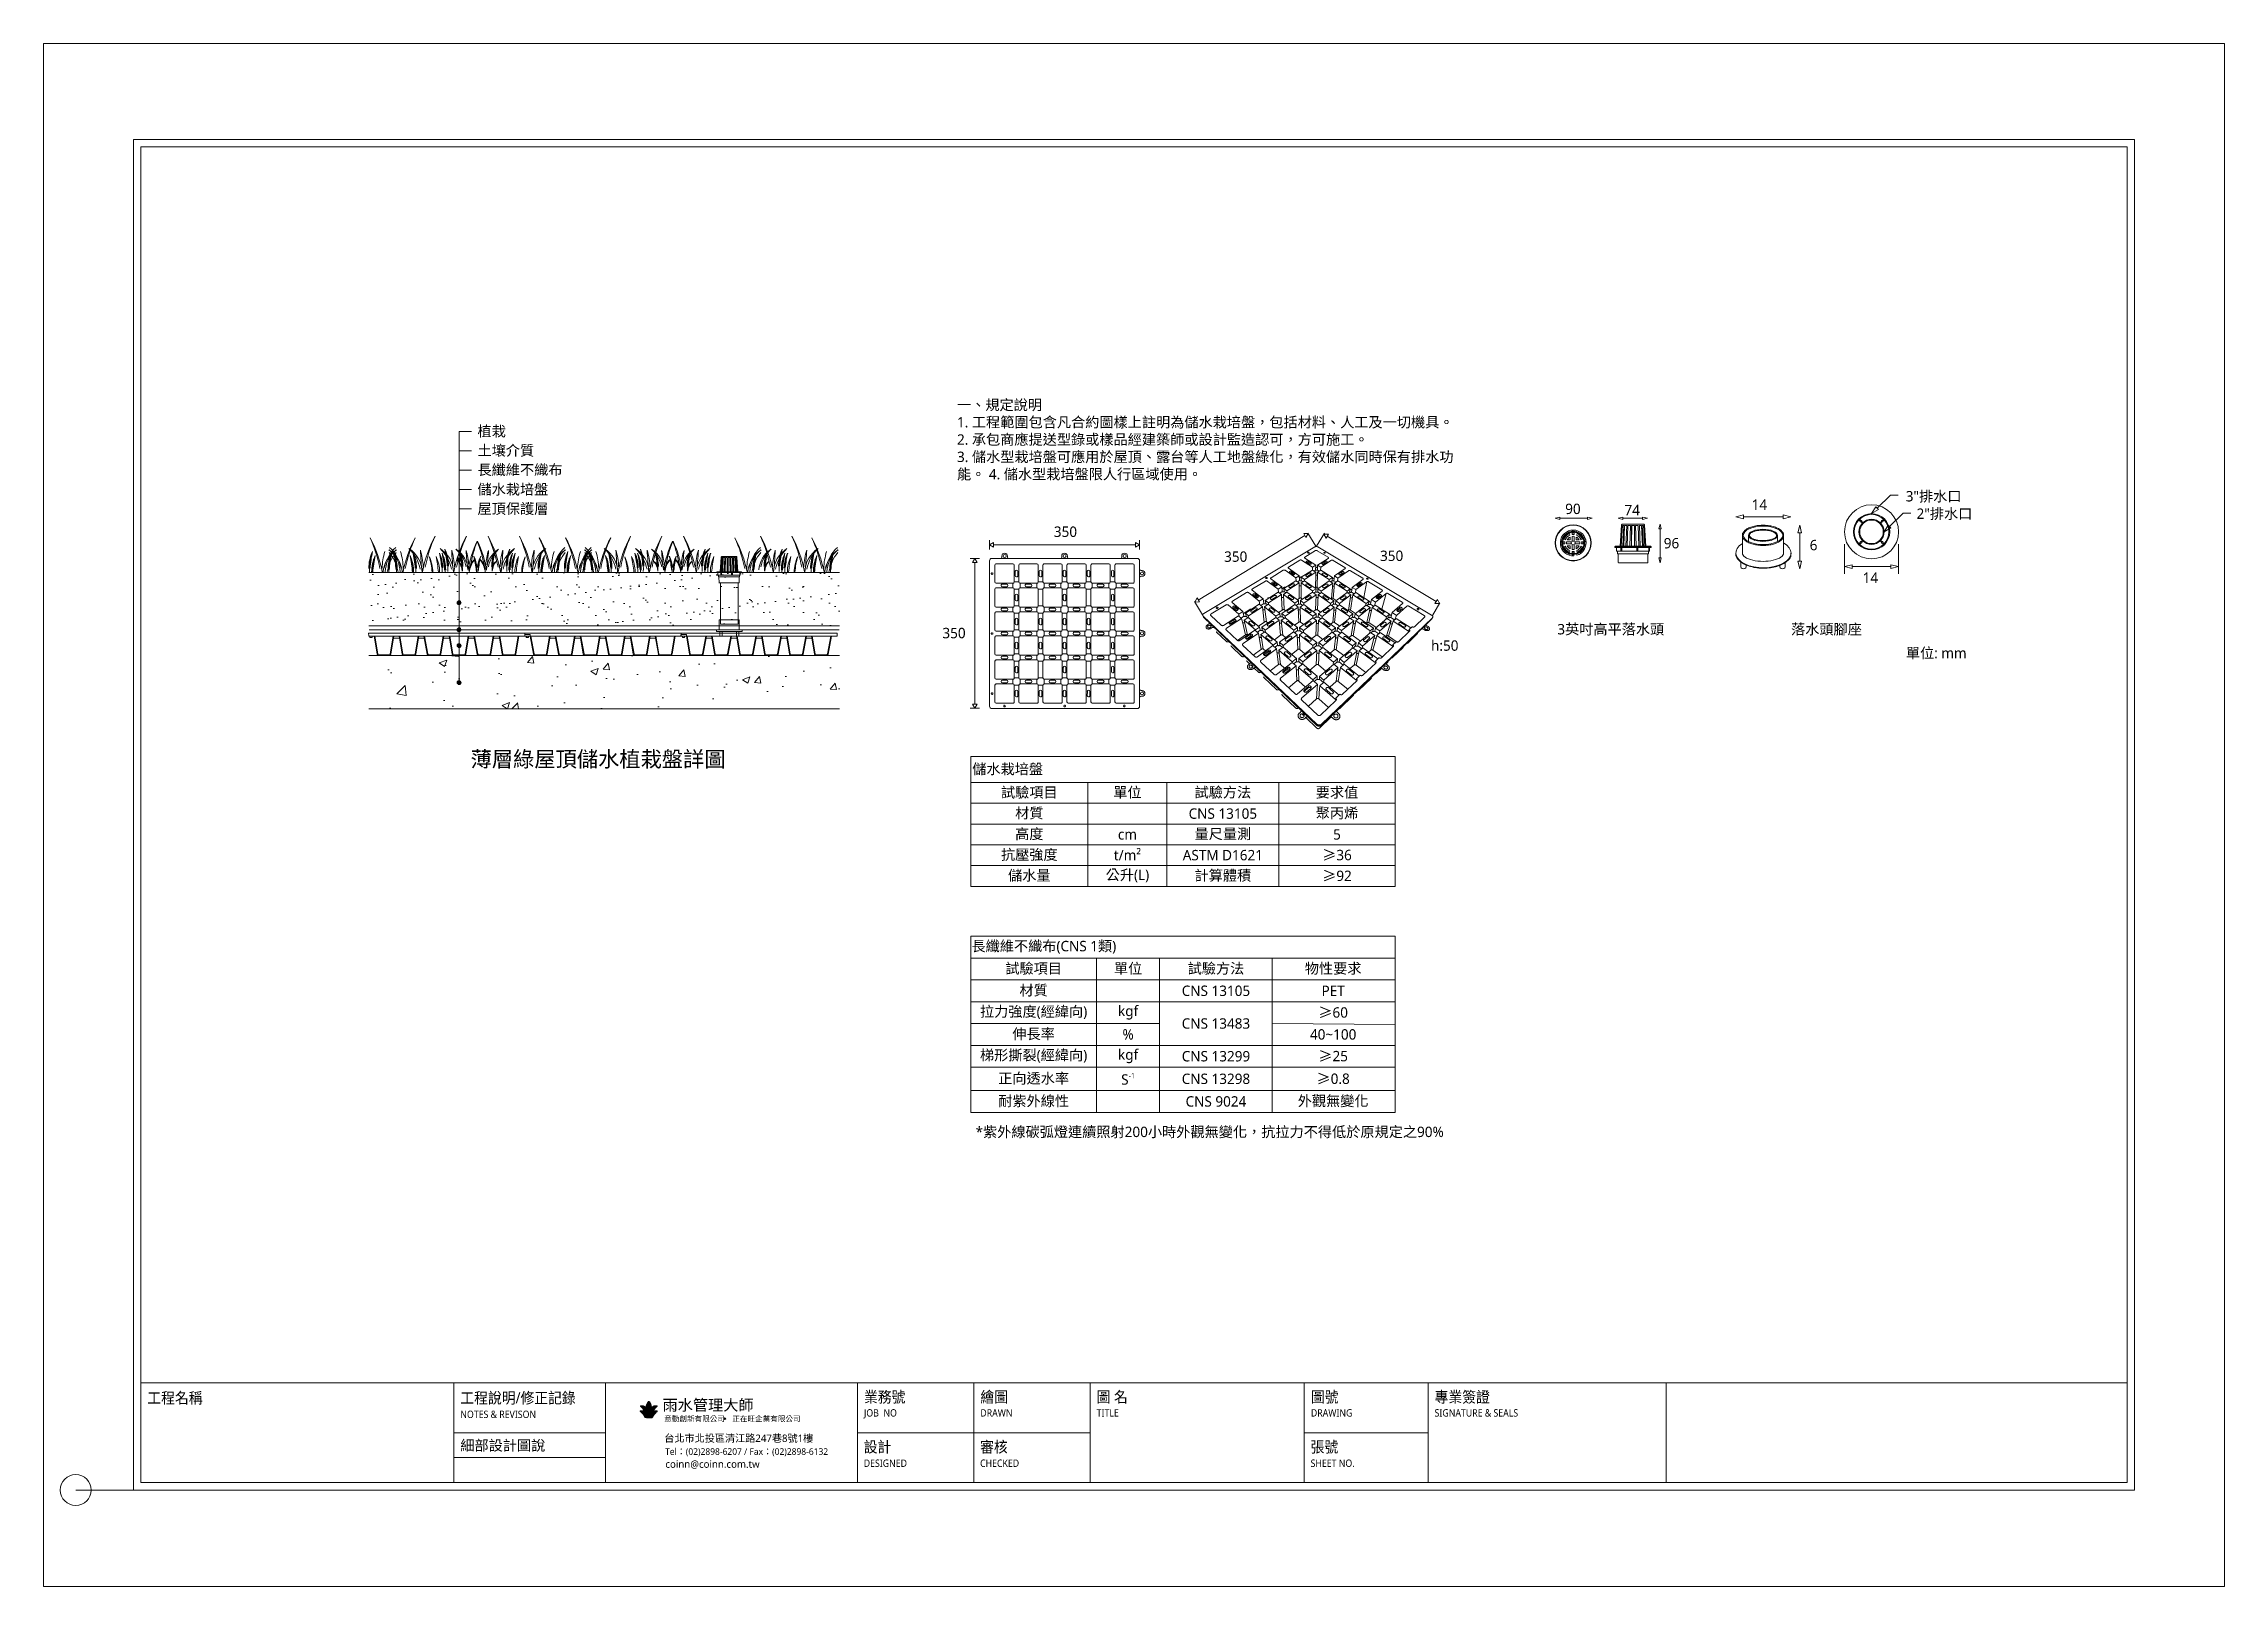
# Model space of a CAD drawing. Header units: millimetres. Extents: x 438 to 4638, y 478 to 3448.
import ezdxf
from ezdxf.enums import TextEntityAlignment as Align

# ---------------------------------------------------------------- set-up
doc = ezdxf.new("R2010")
doc.units = ezdxf.units.MM
doc.linetypes.add('DASHED2', pattern=[0.375, 0.25, -0.125])
doc.linetypes.add('HIDDEN2', pattern=[0.1875, 0.125, -0.0625])
doc.styles.get("Standard").update_dxf_attribs({"font": 'arial.ttf'})
doc.styles.add('圖框文字', font='Microsoft JhengHei.ttf')
doc.styles.add('微軟正黑體', font='Microsoft JhengHei.ttf')
doc.styles.add('微軟正黑體-20', font='Microsoft JhengHei.ttf', dxfattribs={"height": 20})

msp = doc.modelspace()

# ---------------------------------------------------------------- texts
at = {"lineweight": 5}
for s, height, style, p in [('植栽', 20, '微軟正黑體-20', (1274.1, 2692.3)), ('土壤介質', 20, '微軟正黑體-20', (1274.1, 2655.2)), ('長纖維不織布', 20, '微軟正黑體-20', (1274.1, 2618)), ('儲水栽培盤', 20, '微軟正黑體-20', (1274.1, 2580.4)), ('屋頂保護層', 20, '微軟正黑體-20', (1274.1, 2543.2)), ('90', 20, '微軟正黑體-20', (3368.9, 2542.8)), ('14', 20, '微軟正黑體-20', (3728, 2550.9, -22.6)), ('3"排水口', 20, '微軟正黑體-20', (4024.7, 2567.1, -22.6)), ('74', 20, '微軟正黑體-20', (3483, 2540.5)), ('2"排水口', 20, '微軟正黑體-20', (4045.6, 2533.5, -22.6)), ('96', 20, '微軟正黑體-20', (3558.7, 2476.7)), ('6', 20, '微軟正黑體-20', (3839.8, 2473, -22.6)), ('14', 20, '微軟正黑體-20', (3941.8, 2410.3, -22.6)), ('薄層綠屋頂儲水植栽盤詳圖', 30, '微軟正黑體', (1260.8, 2056.1)), ('*紫外線碳弧燈連續照射200小時外觀無變化，抗拉力不得低於原規定之90%%%', 20, '微軟正黑體-20', (2233.4, 1343.4)), ('意動創新有限公司    正在旺企業有限公司', 10.422, '圖框文字', (1633.8, 795.9, -163.2)), ('台北市北投區清江路247巷8號1樓', 14.283, '圖框文字', (1633.8, 756.4, -163.2)), ('coinn@coinn.com.tw', 14.283, '圖框文字', (1635.9, 706.7, -163.2))]:
    msp.add_text(s, height=height, dxfattribs=dict(at, style=style)).set_placement(p)
at = {"color": 3, "lineweight": 5, "style": '圖框文字', "width": 0.91}
for s, p in [('工程名稱', (638.2, 841.2, -163.2)), ('工程說明/修正記錄', (1241, 841.2, -163.2)), ('業務號', (2018.4, 843, -163.2)), ('繪圖', (2242.5, 843, -163.2)), ('圖 名', (2466.6, 843, -163.2)), ('圖號', (2879.1, 843, -163.2)), ('專業簽證', (3117.4, 843, -163.2)), ('設計', (2017.9, 746.9, -163.2)), ('審核', (2242, 746.9, -163.2)), ('張號', (2878.6, 746.9, -163.2))]:
    msp.add_text(s, height=21.43, dxfattribs=at).set_placement(p, align=Align.MIDDLE_LEFT)
at = {"color": 4, "lineweight": 5, "style": '圖框文字'}
msp.add_text('雨水管理大師', height=21.43, dxfattribs=at).set_placement((1630.4, 816.8, -163.2))
at = {"lineweight": 5, "style": '圖框文字', "width": 0.91}
for s, height, p in [('NOTES & REVISON', 14.212, (1241, 809.6, -163.2)), ('JOB  NO', 14.21, (2018.4, 812.4, -163.2)), ('DRAWN', 14.21, (2242.5, 812.4, -163.2)), ('TITLE', 14.21, (2466.6, 812.4, -163.2)), ('DRAWING', 14.21, (2879.1, 812.4, -163.2)), ('SIGNATURE & SEALS', 14.212, (3117.4, 812.4, -163.2)), ('DESIGNED', 14.21, (2017.9, 715.5, -163.2)), ('CHECKED', 14.21, (2242, 715.5, -163.2)), ('SHEET NO.', 14.21, (2878.6, 715.5, -163.2))]:
    msp.add_text(s, height=height, dxfattribs=at).set_placement(p, align=Align.MIDDLE_LEFT)
at = {"color": 3, "lineweight": 5, "style": '圖框文字'}
msp.add_text('細部設計圖說', height=20, dxfattribs=at).set_placement((1241, 749.8, -163.2), align=Align.MIDDLE_LEFT)
at = {"lineweight": 5, "style": '圖框文字', "width": 0.98}
msp.add_text('Tel：(02)2898-6207 / Fax：(02)2898-6132', height=12.739, dxfattribs=at).set_placement((1635.4, 731.6, -163.2))
at = {"lineweight": 5, "insert": (2197.6, 2763), "char_height": 20, "attachment_point": 1}
msp.add_mtext_dynamic_manual_height_columns('{\\fMicrosoft JhengHei|b0|i0|c136|p34;一、規定說明\\P\\fMicrosoft JhengHei|b0|i0|c0|p34;1. \\fMicrosoft JhengHei|b0|i0|c136|p34;工程範圍包含凡合約圖樣上註明為儲水栽培盤，包括材料、人工及一切機具。 \\P\\fMicrosoft JhengHei|b0|i0|c0|p34;2. \\fMicrosoft JhengHei|b0|i0|c136|p34;承包商應提送型錄或樣品經建築師或設計監造認可，方可施工。 \\P\\fMicrosoft JhengHei|b0|i0|c0|p34;3. \\fMicrosoft JhengHei|b0|i0|c136|p34;儲水型栽培盤可應用於屋頂、露台等人工地盤綠化，有效儲水同時保有排水功能。 \\fMicrosoft JhengHei|b0|i0|c0|p34;4. \\fMicrosoft JhengHei|b0|i0|c136|p34;儲水型栽培盤限人行區域使用。}', width=973.283, gutter_width=12.5, heights=[0], dxfattribs=at)
at = {"lineweight": 5, "char_height": 20, "style": '微軟正黑體-20'}
for s, insert, width, attachment_point in [('350', (2384.1, 2508.7), 66.475, 4), ('350', (2712, 2460.7), 45.003, 4), ('350', (3012.3, 2462.3), 66.475, 4), ('350', (2169.5, 2313.6), 45.003, 4), ('3英吋高平落水頭', (3456.7, 2320), 199.012, 5), ('落水頭腳座', (3872.1, 2320), 130.8, 5), ('h:50', (3110.5, 2289.4), 51.872, 4), ('單位: mm', (4083.5, 2274.1), 112.75, 5), ('儲水栽培盤', (2227, 2051), 811.322, 4), ('{\\fMicrosoft JhengHei|b0|i0|c136|p34;試驗項目}', (2336.8, 2006), 219.522, 5), ('{\\fMicrosoft JhengHei|b0|i0|c136|p34;單位}', (2525.8, 2006), 146.031, 5), ('{\\fMicrosoft JhengHei|b0|i0|c136|p34;試驗方法}', (2709.6, 2006), 209.181, 5), ('{\\fMicrosoft JhengHei|b0|i0|c136|p34;要求值}', (2929.4, 2006), 217.878, 5), ('{\\fMicrosoft JhengHei|b0|i0|c136|p34;材質}', (2336.8, 1966), 219.522, 5), ('CNS 13105', (2709.6, 1966), 209.181, 5), ('{\\fMicrosoft JhengHei|b0|i0|c136|p34;聚丙烯}', (2929.4, 1966), 217.878, 5), ('高度', (2336.8, 1926), 219.522, 5), ('量尺量測', (2709.6, 1926), 209.181, 5), ('5', (2929.4, 1926), 217.878, 5), ('{\\fMicrosoft JhengHei|b0|i0|c136|p34;抗壓強度}', (2336.8, 1886), 219.522, 5), ('\\A1;{\\fMicrosoft JhengHei|b0|i0|c136|p34;t/m²}', (2525.8, 1886), 146.031, 5), ('\\A1;cm', (2525.8, 1926), 146.031, 5), ('ASTM D1621', (2709.6, 1886), 209.181, 5), ('{\\fSimSun|b0|i0|c134|p2;≥}36', (2929.4, 1886), 217.878, 5), ('儲水量', (2336.8, 1846), 219.522, 5), ('\\A1;公升(L)', (2525.8, 1846), 146.031, 5), ('計算體積', (2709.6, 1846), 209.181, 5), ('{\\fSimSun|b0|i0|c134|p2;≥}92', (2929.4, 1846), 217.878, 5), ('長纖維不織布(CNS 1類)', (2225.4, 1708.9), 770.955, 4), ('{\\C256;試驗項目}', (2345.1, 1666.9), 239.424, 5), ('單位', (2527.1, 1666.9), 118.521, 5), ('試驗方法', (2696.3, 1666.9), 213.977, 5), ('物性要求', (2922, 1666.9), 190.033, 5), ('材質', (2345.1, 1624.9), 239.424, 5), ('{\\C256;拉力強度(經緯向)}', (2345.1, 1582.9), 239.424, 5), ('kgf', (2527.1, 1582.9), 118.521, 5), ('CNS 13105', (2696.3, 1624.9), 213.977, 5), ('PET', (2922, 1624.9), 190.033, 5), ('{\\C256;伸長率}', (2345.1, 1540.9), 239.424, 5), ('CNS 13483', (2696.3, 1561.9), 213.977, 5), ('{\\fSimSun|b0|i0|c134|p2;≥}60', (2922, 1582.9), 190.033, 5), ('{\\C256;梯形撕裂(經緯向)}', (2345.1, 1498.9), 239.424, 5), ('kgf', (2527.1, 1498.9), 118.521, 5), ('{\\C256;40~100}', (2922, 1540.9), 190.033, 5), ('CNS 13299', (2696.3, 1498.9), 213.977, 5), ('{\\fSimSun|b0|i0|c134|p2;≥}25', (2922, 1498.9), 190.033, 5), ('{\\C256;正向透水率}', (2345.1, 1455.4), 239.424, 5), ('\\A1;{\\C256;S\\H0.525x;\\S-1^ ;}', (2527.1, 1455.4), 118.521, 5), ('CNS 13298', (2696.3, 1455.4), 213.977, 5), ('{\\C256;耐紫外線性}', (2345.1, 1411.9), 239.424, 5), ('CNS 9024', (2696.3, 1411.9), 213.977, 5), ('{\\C256;外觀無變化}', (2922, 1411.9), 190.033, 5)]:
    msp.add_mtext(s, dxfattribs=dict(at, insert=insert, width=width, attachment_point=attachment_point))
at = {"lineweight": 5, "char_height": 20, "attachment_point": 5}
for s, insert, width in [('{\\fMicrosoft JhengHei|b0|i0|c136|p34;\\C256;%}', (2527.1, 1540.9), 118.521), ('{\\fSimSun|b0|i0|c134|p2;≥\\fMicrosoft JhengHei|b0|i0|c136|p34;0.8}', (2922, 1455.4), 190.033)]:
    msp.add_mtext(s, dxfattribs=dict(at, insert=insert, width=width))

# ---------------------------------------------------------------- hatches: boundary and pattern name
at = {"lineweight": 5}
h = msp.add_hatch(color=256, dxfattribs=at)
h.dxf.hatch_style = 1
h.paths.add_polyline_path([(1234.8, 2454.7, 1), (1242.4, 2454.7, 1)])
h = msp.add_hatch(dxfattribs=at)
h.set_pattern_fill('AR-SAND', color=256)
h.set_pattern_definition([(37.5, (222.893, 713.592), (-1.6, 48.9413), [0, -38.608, 0, -43.18, 0, -41.275]), (7.5, (222.89, 713.59), (44.9523, 71.6825), [0, -20.828, 0, -34.798, 0, -13.335]), (327.5, (191.65, 713.59), (79.09924, 0.1437), [0, -12.7, 0, -45.72, 0, -59.69]), (317.5, (191.65, 713.59), (76.3556, 22.293), [0, -6.35, 0, -29.972, 0, -34.29])])
h.paths.add_polyline_path([(1971.2, 2430.2), (1064.9, 2430.2), (1064.9, 2327.6), (1971.2, 2327.6)])
h = msp.add_hatch(color=256, dxfattribs=at)
h.dxf.hatch_style = 1
h.paths.add_polyline_path([(1234.8, 2372, 1), (1242.4, 2372, 1)])
h = msp.add_hatch(color=256, dxfattribs=at)
h.dxf.hatch_style = 1
h.paths.add_polyline_path([(1234.8, 2320, 1), (1242.4, 2320, 1)])
h = msp.add_hatch(dxfattribs=at)
h.set_pattern_fill('AR-CONC', color=256, scale=0.8)
h.set_pattern_definition([(50, (222.89, 702.96), (145.748, -12.751), [15.24, -167.64]), (355, (222.9, 702.96), (-28.195, 152.845), [12.192, -134.1125]), (100.4514, (235.04, 701.9), (117.553, 140.094), [12.952, -142.472]), (46.184, (222.9, 743.6), (216.863, -33.634), [22.86, -251.46]), (96.636, (240.96, 740.8), (189.923, 197.94), [19.428, -213.708]), (351.184, (222.9, 743.6), (189.923, 197.94), [18.288, -201.168]), (21, (243.21, 733.44), (121.2915, -81.812), [15.24, -167.64]), (326, (243.21, 733.44), (49.442, 147.35), [12.192, -134.112]), (71.4514, (253.32, 726.62), (170.733, 65.538), [12.952, -142.472]), (37.5, (222.893, 702.96), (2.4709, 67.644), [0, -132.4864, 0, -136.144, 0, -134.62]), (7.5, (222.89, 702.96), (53.4557, 80.1445), [0, -77.6224, 0, -129.4384, 0, -51.308]), (327.5, (177.58, 702.96), (108.4725, -4.583), [0, -50.8, 0, -158.496, 0, -210.312]), (317.5, (157.26, 702.96), (118.5033, 20.3412), [0, -66.04, 0, -105.2576, 0, -149.352])])
h.paths.add_polyline_path([(1971.2, 2270.7), (1064.9, 2270.7), (1064.9, 2168), (1971.2, 2168)])
h = msp.add_hatch(color=256, dxfattribs=at)
h.dxf.hatch_style = 1
h.paths.add_polyline_path([(1234.8, 2289.6, 1), (1242.4, 2289.6, 1)])
h = msp.add_hatch(color=256, dxfattribs=at)
h.dxf.hatch_style = 1
h.paths.add_polyline_path([(1234.8, 2218.3, 1), (1242.4, 2218.3, 1)])
at = {"lineweight": 5, "true_color": 0xf8d731}
h = msp.add_hatch(color=40, dxfattribs=at)
h.dxf.hatch_style = 1
edge = h.paths.add_edge_path()
edge.add_spline(control_points=[(1609.1, 814.8), (1610, 815.4), (1611, 815.9), (1611.8, 816.4), (1612.8, 816.7), (1613.2, 816.9), (1613.2, 816.9), (1613.3, 817.1), (1614, 818.2), (1614.4, 818.7), (1614.7, 819.3), (1615.2, 819.8), (1615.6, 820.4), (1616.1, 821.1), (1616.4, 821.5), (1616.9, 822), (1617.7, 822.9), (1618, 823.2), (1618.3, 823.6), (1618.8, 824), (1619.3, 824.4), (1619.5, 824.6), (1619.8, 824.9), (1620, 825.1), (1620.1, 825.4), (1620.1, 825.5), (1620, 825.7), (1620, 825.7), (1619.7, 825.9), (1619.4, 826), (1618.9, 826), (1618.4, 826.1), (1618, 826.2), (1617.4, 826.2), (1616.7, 826.2), (1616, 826.1), (1615.3, 826), (1614.9, 825.9), (1614.2, 825.7), (1613.5, 825.4), (1613, 825.2), (1612.4, 824.9), (1611.8, 824.5), (1611.1, 824.1), (1610.7, 823.8), (1610.2, 823.4), (1609.7, 823), (1609.3, 822.6), (1609.2, 822.6), (1609.2, 822.6), (1609.2, 822.7), (1609.1, 823.6), (1609, 824.4), (1608.3, 827.6), (1607.9, 828.6), (1607.3, 830.1), (1606.7, 831.2), (1606.2, 832.3), (1605.3, 833.5), (1604.6, 834.2), (1604.2, 834.5), (1603.9, 834.6), (1603.7, 834.5), (1603.5, 834.3), (1603.2, 834.1), (1603.1, 834), (1602.7, 833.5), (1602.5, 833.3), (1602.2, 832.8), (1601.8, 832.3), (1601.5, 831.8), (1601.1, 830.9), (1600.4, 829.5), (1599.7, 827.7), (1599.4, 826.8), (1599, 825.2), (1598.8, 823.7), (1598.8, 822.8), (1598.8, 822.6), (1598.7, 822.6), (1597.7, 823.5), (1596.6, 824.2), (1595.3, 825), (1593.8, 825.6), (1592.4, 826), (1591.1, 826.2), (1589.2, 826.1), (1588.2, 825.9), (1587.9, 825.7), (1587.9, 825.6), (1587.9, 825.5), (1587.9, 825.3), (1588, 825), (1588.3, 824.7), (1588.9, 824.1), (1589.4, 823.7), (1589.9, 823.2), (1591.1, 822), (1591.8, 821.1), (1592.2, 820.7), (1592.6, 820), (1593.1, 819.4), (1593.7, 818.6), (1594.1, 817.9), (1594.7, 817), (1594.7, 816.9), (1594.9, 816.8), (1595.7, 816.5), (1596.5, 816.1), (1597.2, 815.8), (1597.6, 815.5), (1598, 815.2), (1598.6, 814.9), (1598.8, 814.8), (1598.9, 814.8), (1598.9, 814.8), (1598.9, 815), (1599.1, 816.6), (1599.4, 817.9), (1599.6, 819), (1600.2, 820.8), (1600.4, 821.4), (1600.7, 822.4), (1601.1, 823.3), (1601.4, 823.8), (1601.9, 824.7), (1602.3, 825.3), (1602.8, 825.8), (1603.3, 826.2), (1603.6, 826.3), (1604, 826.3), (1604.3, 826.3), (1604.8, 826.1), (1605.3, 825.6), (1605.7, 825.2), (1606, 824.6), (1606.5, 823.8), (1607, 822.8), (1607.4, 821.9), (1607.7, 821), (1608, 820), (1608.2, 819.4), (1608.4, 818.4), (1608.7, 817.5), (1608.9, 816.5), (1609, 815.9), (1609.1, 815.1), (1609.1, 814.8), (1609.1, 814.8)], knot_values=[0, 0, 0, 0, 1, 2, 3, 4, 5, 6, 7, 8, 9, 10, 11, 12, 13, 14, 15, 16, 17, 18, 19, 20, 21, 22, 23, 24, 25, 26, 27, 28, 29, 30, 31, 32, 33, 34, 35, 36, 37, 38, 39, 40, 41, 42, 43, 44, 45, 46, 47, 48, 49, 50, 51, 52, 53, 54, 55, 56, 57, 58, 59, 60, 61, 61, 61, 62, 63, 64, 65, 66, 67, 68, 69, 70, 71, 72, 73, 74, 75, 76, 77, 78, 79, 80, 81, 82, 83, 84, 85, 86, 87, 88, 89, 90, 91, 92, 93, 94, 95, 96, 97, 98, 99, 100, 101, 102, 103, 104, 105, 106, 107, 108, 109, 110, 111, 112, 113, 114, 115, 116, 117, 118, 119, 120, 121, 122, 123, 124, 125, 126, 127, 128, 129, 130, 131, 132, 133, 134, 135, 136, 137, 138, 139, 140, 141, 142, 143, 144, 144, 144, 144], degree=3, periodic=0)
edge = h.paths.add_edge_path()
edge.add_spline(control_points=[(1604, 803.1), (1607.1, 803.1), (1609.1, 803.1), (1609.8, 803.1), (1610.2, 803.2), (1610.6, 803.3), (1610.8, 803.4), (1611.1, 803.7), (1611.3, 803.9), (1611.6, 804.6), (1612.2, 805.8), (1612.5, 806.4), (1613, 807.2), (1613.5, 808), (1614.1, 808.8), (1614.7, 809.7), (1615.5, 810.6), (1616.3, 811.5), (1617.4, 812.6), (1618.2, 813.3), (1618.8, 813.9), (1619.4, 814.4), (1619.9, 814.8), (1620.2, 815.2), (1620.3, 815.4), (1620.4, 815.6), (1620.3, 815.8), (1620.2, 816), (1620, 816.1), (1619.4, 816.2), (1618.7, 816.3), (1617.4, 816.4), (1616.4, 816.3), (1615.2, 816.3), (1614.2, 816.1), (1613, 815.8), (1612.3, 815.5), (1611.4, 815), (1610.5, 814.5), (1609.4, 813.8), (1608.6, 813.2), (1608.2, 812.7), (1608.1, 812.8), (1608, 813.2), (1607.9, 814.1), (1607.5, 816.6), (1607.2, 818), (1606.7, 819.6), (1606.3, 821.1), (1605.5, 822.9), (1604.8, 824.2), (1604.7, 824.4), (1604.4, 824.7), (1604.1, 824.9), (1604, 824.9), (1603.8, 825), (1603.6, 824.8), (1603.3, 824.6), (1603, 824.2), (1602.7, 823.7), (1602.2, 822.9), (1601.9, 822.1), (1601.5, 821.3), (1601.1, 820.2), (1600.8, 819.2), (1600.4, 817.8), (1600.2, 816.6), (1599.9, 815.4), (1599.8, 814.3), (1599.7, 813.4), (1599.6, 812.8), (1599.6, 812.7), (1599.5, 812.8), (1599.2, 813), (1598.2, 813.7), (1597.3, 814.4), (1596.5, 814.9), (1595.7, 815.3), (1594.7, 815.8), (1593.7, 816.1), (1592.7, 816.3), (1591.9, 816.3), (1590.8, 816.4), (1589.3, 816.3), (1588.5, 816.2), (1587.9, 816.2), (1587.5, 816), (1587.5, 815.8), (1587.5, 815.5), (1587.7, 815.2), (1588.1, 814.7), (1589.1, 813.8), (1590, 813), (1591, 812), (1591.8, 811.2), (1592.7, 810.2), (1593.6, 809.1), (1594.7, 807.4), (1595.4, 806.2), (1596.1, 804.9), (1596.5, 804), (1596.7, 803.7), (1597, 803.5), (1597.4, 803.3), (1598.1, 803.2), (1599.2, 803.2), (1604, 803.1)], knot_values=[0, 0, 0, 0, 1, 2, 3, 4, 5, 6, 7, 8, 9, 10, 11, 12, 13, 14, 15, 16, 17, 18, 19, 20, 21, 22, 23, 24, 25, 26, 27, 28, 29, 30, 31, 32, 33, 34, 35, 36, 37, 38, 39, 40, 41, 42, 43, 44, 45, 46, 47, 48, 49, 50, 51, 52, 53, 54, 55, 56, 57, 58, 59, 60, 61, 62, 63, 64, 65, 66, 67, 68, 69, 70, 71, 72, 73, 74, 75, 76, 77, 78, 79, 80, 81, 82, 83, 84, 85, 86, 87, 88, 89, 90, 91, 92, 93, 94, 95, 96, 97, 98, 99, 100, 101, 102, 103, 104, 104, 104, 104], degree=3, periodic=0)
at = {"lineweight": 5}
h = msp.add_hatch(color=256, dxfattribs=at)
h.dxf.hatch_style = 1
h.paths.add_polyline_path([(1752.3, 801.1, 1), (1749.1, 801.1, 1)])

# ---------------------------------------------------------------- linework, layer by layer
for p, q in [((438.5, 3448.4, -163.2), (4638.5, 3448.4, -163.2)), ((438.5, 478.4, -163.2), (438.5, 3448.4, -163.2)), ((4638.5, 3448.4, -163.2), (4638.5, 478.4, -163.2)), ((625.5, 3249.6, -163.2), (4451.4, 3249.6, -163.2)), ((625.5, 870.4, -163.2), (625.5, 3249.6, -163.2)), ((4451.4, 3249.6, -163.2), (625.5, 3249.6, -163.2)), ((625.5, 3249.6, -163.2), (625.5, 678.2, -163.2)), ((4451.4, 3249.6, -163.2), (4451.4, 870.4, -163.2)), ((4451.4, 678.2, -163.2), (4451.4, 3249.6, -163.2)), ((1238.6, 2218.3), (1238.6, 2701.9)), ((1238.6, 2701.9), (1262.4, 2701.9)), ((1238.6, 2664.8), (1262.4, 2664.8)), ((1238.6, 2627.6), (1262.4, 2627.6)), ((1238.6, 2590), (1262.4, 2590)), ((3969.5, 2553.9), (3995.6, 2579.4)), ((3995.6, 2579.4), (4010.1, 2579.4)), ((1238.6, 2552.9), (1262.4, 2552.9)), ((3358.6, 2536.8), (3349.5, 2534.6)), ((3349.5, 2534.6), (3358.6, 2532.3)), ((3358.6, 2532.3), (3358.6, 2536.8)), ((3358.6, 2534.6), (3411.6, 2534.6)), ((3411.6, 2536.8), (3420.7, 2534.6)), ((3411.6, 2532.3), (3411.6, 2536.8)), ((3420.7, 2534.6), (3411.6, 2532.3)), ((3480.2, 2536.8), (3471.1, 2534.6)), ((3471.1, 2534.6), (3480.2, 2532.3)), ((3480.2, 2532.3), (3480.2, 2536.8)), ((3480.2, 2534.6), (3518.1, 2534.6)), ((3518.1, 2536.8), (3527.2, 2534.6)), ((3518.1, 2532.3), (3518.1, 2536.8)), ((3527.2, 2534.6), (3518.1, 2532.3)), ((3551.7, 2523.3), (3549.4, 2514.2)), ((3553.9, 2514.2), (3551.7, 2523.3)), ((3712.4, 2541), (3697.6, 2537.3)), ((3697.6, 2537.3), (3712.4, 2533.6)), ((3712.4, 2533.6), (3712.4, 2541)), ((3712.4, 2537.3), (3788.9, 2537.3)), ((3788.9, 2541), (3803.7, 2537.3)), ((3788.9, 2533.6), (3788.9, 2541)), ((3803.7, 2537.3), (3788.9, 2533.6)), ((3820.6, 2521.2), (3816.9, 2506.5)), ((3824.2, 2506.5), (3820.6, 2521.2)), ((3937.1, 2529.4), (3934.7, 2531.8)), ((3938.1, 2530.4), (3935.8, 2532.8)), ((3941.3, 2525.2), (3938.9, 2527.6)), ((3942.3, 2526.2), (3940, 2528.6)), ((3966.9, 2556.5), (3958.9, 2543.6)), ((3958.9, 2543.6), (3972.1, 2551.3)), ((3972.1, 2551.3), (3966.9, 2556.5)), ((3975.5, 2526.2), (3977.9, 2528.6)), ((3976.5, 2525.2), (3978.9, 2527.6)), ((3979.7, 2530.4), (3982.1, 2532.8)), ((3980.7, 2529.4), (3983.1, 2531.8)), ((3991.1, 2521.6), (3983.1, 2508.6)), ((3996.2, 2516.3), (3991.1, 2521.6)), ((3993.7, 2518.9), (4019.8, 2544.4)), ((4019.8, 2544.4), (4034.3, 2544.4)), ((2260.2, 2474.6), (2260.2, 2492.5)), ((2267.9, 2483.6), (2541.1, 2483.6)), ((2548.8, 2474.6), (2548.8, 2492.5)), ((2662.3, 2377.3), (2867.5, 2501.4)), ((2886.8, 2479.6), (2673.1, 2351.6)), ((2888.9, 2480.8), (2873.5, 2506.3)), ((2887, 2479.7), (2886.8, 2479.6)), ((2887.2, 2479.8), (2887, 2479.7)), ((2887.4, 2479.9), (2887.2, 2479.8)), ((2887.7, 2479.9), (2887.4, 2479.9)), ((2887.9, 2480), (2887.7, 2479.9)), ((2888.2, 2480.1), (2887.9, 2480)), ((2888.4, 2480.1), (2888.2, 2480.1)), ((2888.7, 2480.2), (2888.4, 2480.1)), ((2889, 2480.2), (2888.7, 2480.2)), ((2889.2, 2480.2), (2889, 2480.2)), ((2889.5, 2480.2), (2889.2, 2480.2)), ((2889.8, 2480.2), (2889.5, 2480.2)), ((2890.1, 2480.2), (2889.8, 2480.2)), ((2890, 2480.8), (2905.2, 2506.3)), ((2890.3, 2480.2), (2890.1, 2480.2)), ((2890.6, 2480.2), (2890.3, 2480.2)), ((2890.9, 2480.1), (2890.6, 2480.2)), ((2891.1, 2480.1), (2890.9, 2480.1)), ((2891.4, 2480), (2891.1, 2480.1)), ((2891.6, 2479.9), (2891.4, 2480)), ((2891.9, 2479.8), (2891.6, 2479.9)), ((2892.1, 2479.7), (2891.9, 2479.8)), ((2892.3, 2479.6), (2892.1, 2479.7)), ((2892.5, 2479.5), (2892.3, 2479.6)), ((3111.4, 2348.4), (2892.5, 2479.5)), ((2910.5, 2500.3), (3120.4, 2374.7)), ((3549.4, 2514.2), (3553.9, 2514.2)), ((3551.7, 2514.2), (3551.7, 2458.4)), ((3710.1, 2501.8), (3710.1, 2467.8)), ((3722, 2501.8), (3722, 2489.7)), ((3777.6, 2501.8), (3777.6, 2489.7)), ((3789.6, 2501.8), (3789.6, 2467.8)), ((3816.9, 2506.5), (3824.2, 2506.5)), ((3820.6, 2506.5), (3820.6, 2452.1)), ((3906.8, 2484.8), (3906.8, 2427.9)), ((3937.1, 2487.8), (3934.7, 2485.4)), ((3938.1, 2486.8), (3935.8, 2484.4)), ((3941.3, 2492), (3938.9, 2489.6)), ((3942.3, 2491), (3940, 2488.6)), ((3975.5, 2491), (3977.9, 2488.6)), ((3976.5, 2492), (3978.9, 2489.6)), ((3979.7, 2486.8), (3982.1, 2484.4)), ((3980.7, 2487.8), (3983.1, 2485.4)), ((3983.1, 2508.6), (3996.2, 2516.3)), ((4011, 2484.8), (4011, 2427.9)), ((2223.1, 2457.3), (2241, 2457.3)), ((2232, 2449.7), (2232, 2176.5)), ((2835.1, 2439.7), (2835.2, 2439.8)), ((2835.1, 2439.6), (2835.1, 2439.7)), ((2835.1, 2439.5), (2835.1, 2439.6)), ((2835.1, 2439.4), (2835.1, 2439.5)), ((2835.2, 2439.3), (2835.1, 2439.4)), ((2835.2, 2440), (2835.3, 2440.1)), ((2835.2, 2439.9), (2835.2, 2440)), ((2835.2, 2439.8), (2835.2, 2439.9)), ((2835.2, 2439.2), (2835.2, 2439.3)), ((2835.2, 2439.1), (2835.2, 2439.2)), ((2835.3, 2439), (2835.2, 2439.1)), ((2835.3, 2440.1), (2835.4, 2440.2)), ((2835.3, 2438.9), (2835.3, 2439)), ((2835.4, 2438.8), (2835.3, 2438.9)), ((2835.4, 2440.3), (2835.5, 2440.4)), ((2835.4, 2440.2), (2835.4, 2440.3)), ((2835.5, 2438.7), (2835.4, 2438.8)), ((2835.5, 2440.4), (2835.6, 2440.5)), ((2835.6, 2438.6), (2835.5, 2438.7)), ((2835.6, 2440.5), (2835.7, 2440.5)), ((2835.7, 2438.5), (2835.6, 2438.6)), ((2835.7, 2440.5), (2835.8, 2440.6)), ((2835.8, 2438.4), (2835.7, 2438.5)), ((2835.8, 2440.6), (2835.9, 2440.7)), ((2856.8, 2424.1), (2835.8, 2438.4)), ((2835.9, 2440.7), (2857.9, 2454)), ((2857.9, 2454), (2858, 2454.1)), ((2858, 2454.1), (2858.2, 2454.2)), ((2858.2, 2454.2), (2858.3, 2454.2)), ((2858.3, 2454.2), (2858.4, 2454.3)), ((2858.4, 2454.3), (2858.6, 2454.3)), ((2858.6, 2454.3), (2858.7, 2454.4)), ((2858.7, 2454.4), (2858.9, 2454.4)), ((2858.9, 2454.4), (2859.1, 2454.4)), ((2859.1, 2454.4), (2859.2, 2454.5)), ((2859.2, 2454.5), (2859.4, 2454.5)), ((2859.4, 2454.5), (2859.6, 2454.5)), ((2859.6, 2454.5), (2859.7, 2454.5)), ((2859.7, 2454.5), (2859.9, 2454.5)), ((2859.9, 2454.5), (2860.1, 2454.4)), ((2860.1, 2454.4), (2860.2, 2454.4)), ((2860.2, 2454.4), (2860.4, 2454.4)), ((2860.4, 2454.4), (2860.5, 2454.4)), ((2860.5, 2454.4), (2860.7, 2454.3)), ((2860.7, 2454.3), (2860.8, 2454.3)), ((2860.8, 2454.3), (2861, 2454.2)), ((2861, 2454.2), (2861.1, 2454.2)), ((2861.1, 2454.2), (2861.2, 2454.1)), ((2861.2, 2454.1), (2861.3, 2454)), ((2861.3, 2454), (2882.4, 2440.4)), ((2866.7, 2459), (2866.8, 2459.1)), ((2866.7, 2458.9), (2866.7, 2459)), ((2866.7, 2458.8), (2866.7, 2458.9)), ((2866.7, 2458.7), (2866.7, 2458.8)), ((2866.7, 2458.6), (2866.7, 2458.7)), ((2866.8, 2458.5), (2866.7, 2458.6)), ((2866.8, 2459.2), (2866.9, 2459.3)), ((2866.8, 2459.1), (2866.8, 2459.2)), ((2866.8, 2458.4), (2866.8, 2458.5)), ((2866.8, 2458.3), (2866.8, 2458.4)), ((2866.9, 2458.2), (2866.8, 2458.3)), ((2866.9, 2459.3), (2867, 2459.4)), ((2866.9, 2459.3), (2866.9, 2459.3)), ((2866.9, 2458.1), (2866.9, 2458.2)), ((2867, 2458), (2866.9, 2458.1)), ((2867, 2459.4), (2867.1, 2459.5)), ((2867.1, 2457.9), (2867, 2458)), ((2867.1, 2459.6), (2867.2, 2459.7)), ((2867.1, 2459.5), (2867.1, 2459.6)), ((2867.2, 2457.9), (2867.1, 2457.9)), ((2867.2, 2459.7), (2867.3, 2459.8)), ((2867.3, 2457.8), (2867.2, 2457.9)), ((2867.3, 2459.8), (2867.4, 2459.8)), ((2867.4, 2457.7), (2867.3, 2457.8)), ((2867.4, 2459.8), (2888.1, 2472.4)), ((2888.5, 2444.3), (2867.4, 2457.7)), ((2869.8, 2451.2), (2869.9, 2451.3)), ((2869.8, 2451.1), (2869.8, 2451.2)), ((2869.8, 2451), (2869.8, 2451.1)), ((2869.8, 2450.9), (2869.8, 2451)), ((2869.8, 2450.8), (2869.8, 2450.9)), ((2869.8, 2450.7), (2869.8, 2450.8)), ((2869.8, 2450.6), (2869.8, 2450.7)), ((2869.8, 2450.7), (2869.8, 2450.7)), ((2869.9, 2450.5), (2869.8, 2450.6)), ((2869.9, 2451.4), (2870, 2451.5)), ((2869.9, 2451.3), (2869.9, 2451.4)), ((2869.9, 2450.4), (2869.9, 2450.5)), ((2870, 2450.3), (2869.9, 2450.4)), ((2870, 2451.6), (2870.1, 2451.7)), ((2870, 2451.5), (2870, 2451.6)), ((2870.1, 2450.2), (2870, 2450.3)), ((2870, 2450.3), (2870, 2450.3)), ((2870.1, 2451.7), (2870.2, 2451.7)), ((2870.1, 2450.1), (2870.1, 2450.2)), ((2870.2, 2450), (2870.1, 2450.1)), ((2870.2, 2451.7), (2870.3, 2451.8)), ((2870.3, 2450), (2870.2, 2450)), ((2870.3, 2451.8), (2870.4, 2451.9)), ((2870.4, 2449.9), (2870.3, 2450)), ((2870.4, 2451.9), (2870.5, 2452)), ((2875.9, 2446.4), (2870.4, 2449.9)), ((2870.5, 2452), (2870.6, 2452)), ((2870.6, 2452), (2870.7, 2452.1)), ((2870.7, 2452.1), (2870.8, 2452.2)), ((2870.8, 2452.2), (2871, 2452.2)), ((2871, 2452.2), (2871.1, 2452.2)), ((2871.1, 2452.2), (2871.3, 2452.3)), ((2871.3, 2452.3), (2871.4, 2452.3)), ((2871.4, 2452.3), (2871.6, 2452.3)), ((2871.5, 2449.2), (2871.6, 2449.2)), ((2871.6, 2452.3), (2871.7, 2452.4)), ((2871.6, 2449.2), (2871.7, 2449.2)), ((2871.7, 2452.4), (2871.9, 2452.4)), ((2871.7, 2449.2), (2871.9, 2449.2)), ((2871.9, 2452.4), (2872, 2452.4)), ((2871.9, 2449.2), (2872, 2449.3)), ((2872, 2452.4), (2872.2, 2452.4)), ((2872, 2449.3), (2872.2, 2449.3)), ((2872.2, 2452.4), (2872.3, 2452.4)), ((2872.2, 2449.3), (2872.3, 2449.2)), ((2872.3, 2452.4), (2872.5, 2452.4)), ((2872.3, 2449.2), (2872.5, 2449.2)), ((2872.5, 2452.4), (2872.7, 2452.3)), ((2872.5, 2449.2), (2872.6, 2449.2)), ((2872.6, 2449.2), (2872.8, 2449.2)), ((2872.7, 2452.3), (2872.8, 2452.3)), ((2872.8, 2452.3), (2873, 2452.3)), ((2872.8, 2449.2), (2872.9, 2449.1)), ((2873, 2468.6), (2872.9, 2468.5)), ((2872.9, 2468.5), (2872.9, 2468.4)), ((2872.9, 2468.5), (2872.9, 2468.5)), ((2872.9, 2468.4), (2872.9, 2468.3)), ((2872.9, 2468.3), (2872.9, 2468.2)), ((2872.9, 2468.3), (2872.9, 2468.3)), ((2872.9, 2468.2), (2873, 2468.1)), ((2872.9, 2468.2), (2872.9, 2468.2)), ((2872.9, 2449.1), (2873.1, 2449.1)), ((2873, 2468.7), (2873, 2468.6)), ((2873.1, 2468.7), (2873, 2468.7)), ((2873, 2468.6), (2873, 2468.6)), ((2873, 2468.1), (2873, 2468)), ((2873, 2468.1), (2873, 2468.1)), ((2873, 2468), (2873.1, 2467.9)), ((2873, 2452.3), (2873.1, 2452.2)), ((2873.1, 2468.8), (2873.1, 2468.7)), ((2873.2, 2468.8), (2873.1, 2468.8)), ((2873.1, 2467.9), (2873.2, 2467.8)), ((2873.1, 2467.9), (2873.1, 2467.9)), ((2873.1, 2452.2), (2873.2, 2452.2)), ((2873.1, 2449.1), (2873.2, 2449.1)), ((2873.2, 2468.9), (2873.2, 2468.8)), ((2873.3, 2468.9), (2873.2, 2468.9)), ((2873.2, 2467.8), (2873.3, 2467.7)), ((2873.2, 2467.8), (2873.2, 2467.8)), ((2873.2, 2452.2), (2873.4, 2452.1)), ((2873.2, 2449.1), (2873.4, 2449)), ((2873.4, 2469), (2873.3, 2468.9)), ((2873.3, 2467.7), (2873.4, 2467.7)), ((2873.3, 2467.7), (2873.3, 2467.7)), ((2873.5, 2469.1), (2873.4, 2469)), ((2873.4, 2469), (2873.4, 2469)), ((2873.4, 2467.7), (2873.5, 2467.6)), ((2873.4, 2452.1), (2873.5, 2452.1)), ((2873.4, 2449), (2873.5, 2449)), ((2873.6, 2469.1), (2873.5, 2469.1)), ((2873.5, 2467.6), (2873.6, 2467.6)), ((2873.5, 2452.1), (2873.6, 2452)), ((2873.5, 2449), (2873.6, 2448.9)), ((2873.7, 2469.1), (2873.6, 2469.1)), ((2873.6, 2467.6), (2873.7, 2467.5)), ((2873.6, 2467.6), (2873.6, 2467.6)), ((2873.6, 2452), (2873.9, 2451.9)), ((2873.6, 2448.9), (2873.8, 2448.7)), ((2873.8, 2469.2), (2873.7, 2469.1)), ((2873.7, 2469.1), (2873.7, 2469.1)), ((2873.7, 2467.5), (2873.8, 2467.5)), ((2873.9, 2469.2), (2873.8, 2469.2)), ((2873.8, 2467.5), (2873.9, 2467.5)), ((2873.8, 2448.7), (2873.9, 2451.9)), ((2873.8, 2448.7), (2874.4, 2448.4)), ((2874, 2469.2), (2873.9, 2469.2)), ((2873.9, 2467.5), (2874, 2467.5)), ((2873.9, 2451.9), (2874.4, 2451.5)), ((2874.1, 2469.2), (2874, 2469.2)), ((2874, 2467.5), (2874.1, 2467.4)), ((2874.2, 2469.2), (2874.1, 2469.2)), ((2874.1, 2467.4), (2874.2, 2467.4)), ((2874.3, 2469.2), (2874.2, 2469.2)), ((2874.2, 2467.4), (2874.3, 2467.4)), ((2874.4, 2469.2), (2874.3, 2469.2)), ((2874.3, 2467.4), (2874.4, 2467.4)), ((2874.5, 2469.2), (2874.4, 2469.2)), ((2874.4, 2467.4), (2874.5, 2467.4)), ((2874.4, 2451.5), (2879.2, 2448.5)), ((2874.4, 2448.4), (2878.1, 2446)), ((2874.6, 2469.2), (2874.5, 2469.2)), ((2874.5, 2467.4), (2874.6, 2467.4)), ((2874.7, 2469.2), (2874.6, 2469.2)), ((2874.6, 2467.4), (2874.7, 2467.4)), ((2874.8, 2469.2), (2874.7, 2469.2)), ((2874.7, 2467.4), (2874.8, 2467.5)), ((2874.9, 2469.2), (2874.8, 2469.2)), ((2874.8, 2467.5), (2874.9, 2467.5)), ((2875, 2469.2), (2874.9, 2469.2)), ((2874.9, 2467.5), (2875, 2467.5)), ((2875.1, 2469.1), (2875, 2469.2)), ((2875, 2467.5), (2875.1, 2467.5)), ((2875, 2467.5), (2875, 2467.5)), ((2875.1, 2469.1), (2875.1, 2469.1)), ((2875.2, 2469.1), (2875.1, 2469.1)), ((2875.1, 2467.5), (2875.2, 2467.6)), ((2875.3, 2469), (2875.2, 2469.1)), ((2875.2, 2467.6), (2875.3, 2467.6)), ((2875.4, 2469), (2875.3, 2469)), ((2875.3, 2467.6), (2875.4, 2467.6)), ((2875.4, 2469), (2875.4, 2469)), ((2875.5, 2468.9), (2875.4, 2469)), ((2875.4, 2467.7), (2875.5, 2467.7)), ((2875.4, 2467.6), (2875.4, 2467.7)), ((2875.6, 2468.9), (2875.5, 2468.9)), ((2875.5, 2467.7), (2875.6, 2467.8)), ((2875.6, 2468.8), (2875.6, 2468.9)), ((2875.7, 2468.8), (2875.6, 2468.8)), ((2875.6, 2467.8), (2875.7, 2467.9)), ((2875.6, 2467.8), (2875.6, 2467.8)), ((2875.7, 2468.7), (2875.7, 2468.8)), ((2875.8, 2468.7), (2875.7, 2468.7)), ((2875.7, 2467.9), (2875.8, 2468)), ((2875.7, 2467.9), (2875.7, 2467.9)), ((2875.8, 2468.6), (2875.8, 2468.7)), ((2875.8, 2468.6), (2875.8, 2468.6)), ((2875.8, 2468.5), (2875.8, 2468.6)), ((2875.9, 2468.4), (2875.8, 2468.5)), ((2875.8, 2468.1), (2875.9, 2468.2)), ((2875.8, 2468.1), (2875.8, 2468.1)), ((2875.8, 2468), (2875.8, 2468.1)), ((2875.8, 2468), (2875.8, 2468)), ((2875.9, 2468.4), (2875.9, 2468.4)), ((2875.9, 2468.3), (2875.9, 2468.4)), ((2875.9, 2468.3), (2875.9, 2468.3)), ((2875.9, 2468.2), (2875.9, 2468.3)), ((2876, 2446.3), (2875.9, 2446.4)), ((2876.1, 2446.2), (2876, 2446.3)), ((2876.3, 2446.2), (2876.1, 2446.2)), ((2876.4, 2446.1), (2876.3, 2446.2)), ((2876.5, 2446.1), (2876.4, 2446.1)), ((2876.7, 2446.1), (2876.5, 2446.1)), ((2876.8, 2446), (2876.7, 2446.1)), ((2877, 2446), (2876.8, 2446)), ((2877.2, 2446), (2877, 2446)), ((2877.3, 2446), (2877.2, 2446)), ((2877.5, 2445.9), (2877.3, 2446)), ((2877.6, 2445.9), (2877.5, 2445.9)), ((2877.8, 2446), (2877.6, 2445.9)), ((2877.9, 2446), (2877.8, 2446)), ((2878.1, 2446), (2877.9, 2446)), ((2878.2, 2446), (2878.1, 2446)), ((2878.1, 2446), (2878.1, 2446)), ((2878.4, 2446), (2878.2, 2446)), ((2878.5, 2446.1), (2878.4, 2446)), ((2878.7, 2446.1), (2878.5, 2446.1)), ((2878.8, 2446.2), (2878.7, 2446.1)), ((2878.9, 2446.2), (2878.8, 2446.2)), ((2879.1, 2446.3), (2878.9, 2446.2)), ((2879.2, 2446.4), (2879.1, 2446.3)), ((2879.2, 2448.5), (2879.3, 2448.4)), ((2879.3, 2446.4), (2879.2, 2446.4)), ((2879.3, 2448.4), (2879.4, 2448.3)), ((2879.4, 2446.5), (2879.3, 2446.4)), ((2879.4, 2448.3), (2879.5, 2448.2)), ((2879.5, 2446.6), (2879.4, 2446.5)), ((2879.5, 2448.2), (2879.6, 2448.1)), ((2879.6, 2446.7), (2879.5, 2446.6)), ((2879.6, 2448.1), (2879.7, 2448)), ((2879.7, 2446.9), (2879.6, 2446.8)), ((2879.6, 2446.8), (2879.6, 2446.7)), ((2879.7, 2448), (2879.7, 2447.9)), ((2879.7, 2447.9), (2879.8, 2447.9)), ((2879.8, 2447), (2879.7, 2446.9)), ((2879.8, 2447.9), (2879.8, 2447.8)), ((2879.8, 2447.8), (2879.8, 2447.7)), ((2879.8, 2447.7), (2879.9, 2447.6)), ((2879.9, 2447.3), (2879.8, 2447.2)), ((2879.8, 2447.2), (2879.8, 2447.1)), ((2879.8, 2447.1), (2879.8, 2447)), ((2879.9, 2447.6), (2879.9, 2447.5)), ((2879.9, 2447.5), (2879.9, 2447.4)), ((2879.9, 2447.4), (2879.9, 2447.3)), ((2882.4, 2440.4), (2882.3, 2435)), ((2888.5, 2444.3), (2882.4, 2440.4)), ((2888.1, 2472.4), (2888.2, 2472.4)), ((2888.2, 2472.4), (2888.3, 2472.5)), ((2888.5, 2444.3), (2888.2, 2435)), ((2888.3, 2472.5), (2888.5, 2472.6)), ((2888.4, 2440), (2888.6, 2440)), ((2888.4, 2440), (2888.4, 2440)), ((2888.5, 2472.6), (2888.6, 2472.6)), ((2888.6, 2472.6), (2888.8, 2472.6)), ((2888.6, 2440), (2888.7, 2440)), ((2888.7, 2440), (2888.9, 2440)), ((2888.8, 2472.6), (2888.9, 2472.7)), ((2888.9, 2472.7), (2889.1, 2472.7)), ((2888.9, 2440), (2889, 2440)), ((2889, 2440), (2889.2, 2440)), ((2889.1, 2472.7), (2889.2, 2472.7)), ((2889.2, 2472.7), (2889.4, 2472.8)), ((2889.2, 2440), (2889.3, 2440)), ((2889.3, 2440), (2889.5, 2439.9)), ((2889.4, 2472.8), (2889.5, 2472.8)), ((2889.5, 2472.8), (2889.7, 2472.8)), ((2889.5, 2439.9), (2889.6, 2439.9)), ((2889.6, 2439.9), (2889.8, 2439.9)), ((2889.7, 2472.8), (2889.8, 2472.8)), ((2889.8, 2472.8), (2890, 2472.8)), ((2889.8, 2439.9), (2889.9, 2439.8)), ((2889.9, 2439.8), (2890, 2439.8)), ((2890, 2472.8), (2890.2, 2472.8)), ((2890, 2439.8), (2890.2, 2439.7)), ((2890.2, 2472.8), (2890.3, 2472.7)), ((2890.2, 2439.7), (2890.3, 2439.7)), ((2890.3, 2472.7), (2890.5, 2472.7)), ((2890.3, 2439.7), (2890.4, 2439.6)), ((2890.4, 2439.6), (2891.8, 2438.7)), ((2890.5, 2472.7), (2890.6, 2472.7)), ((2890.6, 2472.7), (2890.8, 2472.6)), ((2890.8, 2472.6), (2890.9, 2472.6)), ((2890.9, 2472.6), (2891.1, 2472.5)), ((2891.1, 2472.5), (2891.2, 2472.5)), ((2891.2, 2472.5), (2891.3, 2472.4)), ((2891.3, 2472.4), (2891.4, 2472.3)), ((2891.4, 2472.3), (2912.5, 2459.6)), ((2892, 2444.2), (2891.7, 2435)), ((2912.6, 2457.4), (2892, 2444.2)), ((2898.2, 2440.3), (2892, 2444.2)), ((2898.2, 2440.3), (2897.9, 2434.8)), ((2898.2, 2440.3), (2918.8, 2453.7)), ((2900.6, 2447.7), (2900.5, 2447.6)), ((2900.5, 2447.6), (2900.5, 2447.5)), ((2900.5, 2447.5), (2900.5, 2447.4)), ((2900.5, 2447.4), (2900.5, 2447.3)), ((2900.5, 2447.3), (2900.5, 2447.2)), ((2900.5, 2447.2), (2900.5, 2447.1)), ((2900.5, 2447.1), (2900.5, 2447)), ((2900.5, 2447), (2900.5, 2447)), ((2900.5, 2447), (2900.6, 2446.9)), ((2900.7, 2447.9), (2900.6, 2447.8)), ((2900.6, 2447.8), (2900.6, 2447.7)), ((2900.6, 2446.9), (2900.6, 2446.9)), ((2900.6, 2446.9), (2900.6, 2446.8)), ((2900.6, 2446.8), (2900.6, 2446.8)), ((2900.6, 2446.8), (2900.7, 2446.7)), ((2900.8, 2448), (2900.7, 2447.9)), ((2900.7, 2446.7), (2900.7, 2446.7)), ((2900.7, 2446.7), (2900.7, 2446.6)), ((2900.7, 2446.6), (2900.8, 2446.6)), ((2900.9, 2448.2), (2900.8, 2448.1)), ((2900.8, 2448.1), (2900.8, 2448)), ((2900.8, 2446.6), (2900.9, 2446.5)), ((2901, 2448.3), (2900.9, 2448.2)), ((2900.9, 2446.5), (2901, 2446.4)), ((2900.9, 2446.5), (2900.9, 2446.5)), ((2901.1, 2448.3), (2901, 2448.3)), ((2901, 2446.4), (2901.1, 2448.3)), ((2901, 2446.4), (2901, 2446.4)), ((2901, 2446.4), (2901.1, 2446.3)), ((2906.5, 2451.7), (2901.1, 2448.3)), ((2901.1, 2446.3), (2901.2, 2446.2)), ((2901.2, 2446.2), (2901.3, 2446.2)), ((2901.3, 2446.2), (2901.4, 2446.1)), ((2901.4, 2446.1), (2901.6, 2446)), ((2901.6, 2446), (2901.7, 2446)), ((2901.7, 2446), (2901.9, 2445.9)), ((2901.9, 2445.9), (2902, 2445.9)), ((2902, 2445.9), (2902.2, 2445.9)), ((2906.3, 2448.6), (2902.1, 2445.9)), ((2902.2, 2445.9), (2902.3, 2445.8)), ((2902.3, 2445.8), (2902.5, 2445.8)), ((2902.5, 2445.8), (2902.6, 2445.8)), ((2902.6, 2445.8), (2902.8, 2445.8)), ((2902.8, 2445.8), (2902.9, 2445.8)), ((2902.9, 2445.8), (2903.1, 2445.8)), ((2903.1, 2445.8), (2903.3, 2445.8)), ((2903.3, 2445.8), (2903.4, 2445.8)), ((2903.4, 2445.8), (2903.6, 2445.9)), ((2903.6, 2445.9), (2903.7, 2445.9)), ((2903.7, 2445.9), (2903.9, 2445.9)), ((2903.8, 2468.4), (2903.8, 2468.3)), ((2903.9, 2468.4), (2903.8, 2468.4)), ((2903.8, 2468.3), (2903.8, 2468.2)), ((2903.8, 2468.3), (2903.8, 2468.3)), ((2903.8, 2468.2), (2903.8, 2468.1)), ((2903.8, 2468.2), (2903.8, 2468.2)), ((2903.8, 2468.1), (2903.8, 2468)), ((2903.8, 2468), (2903.9, 2467.9)), ((2903.8, 2468), (2903.8, 2468)), ((2903.9, 2468.6), (2903.9, 2468.5)), ((2904, 2468.6), (2903.9, 2468.6)), ((2903.9, 2468.5), (2903.9, 2468.4)), ((2903.9, 2467.9), (2903.9, 2467.8)), ((2903.9, 2467.9), (2903.9, 2467.9)), ((2903.9, 2467.8), (2904, 2467.8)), ((2903.9, 2445.9), (2904, 2446)), ((2904, 2468.7), (2904, 2468.6)), ((2904.1, 2468.7), (2904, 2468.7)), ((2904, 2467.8), (2904, 2467.7)), ((2904, 2467.7), (2904.1, 2467.7)), ((2904, 2446), (2904.1, 2446)), ((2904.2, 2468.8), (2904.1, 2468.7)), ((2904.1, 2467.7), (2904.1, 2467.6)), ((2904.1, 2467.6), (2904.2, 2467.6)), ((2904.1, 2446), (2904.3, 2446.1)), ((2904.2, 2468.8), (2904.2, 2468.8)), ((2904.3, 2468.8), (2904.2, 2468.8)), ((2904.2, 2467.6), (2904.3, 2467.5)), ((2904.4, 2468.9), (2904.3, 2468.8)), ((2904.3, 2467.5), (2904.4, 2467.4)), ((2904.3, 2467.5), (2904.3, 2467.5)), ((2904.3, 2446.1), (2904.4, 2446.1)), ((2904.4, 2468.9), (2904.4, 2468.9)), ((2904.5, 2468.9), (2904.4, 2468.9)), ((2904.4, 2467.4), (2904.5, 2467.4)), ((2904.4, 2446.1), (2904.5, 2446.2)), ((2904.6, 2469), (2904.5, 2468.9)), ((2904.5, 2467.4), (2904.6, 2467.4)), ((2904.5, 2446.2), (2909.9, 2449.7)), ((2904.7, 2469), (2904.6, 2469)), ((2904.6, 2467.4), (2904.7, 2467.3)), ((2904.8, 2469), (2904.7, 2469)), ((2904.7, 2467.3), (2904.8, 2467.3)), ((2904.9, 2469), (2904.8, 2469)), ((2904.8, 2467.3), (2904.9, 2467.3)), ((2904.8, 2467.3), (2904.8, 2467.3)), ((2905, 2469), (2904.9, 2469)), ((2904.9, 2467.3), (2905, 2467.3)), ((2905.1, 2469), (2905, 2469)), ((2905, 2467.3), (2905.1, 2467.3)), ((2905.2, 2469.1), (2905.1, 2469)), ((2905.1, 2467.3), (2905.2, 2467.2)), ((2905.2, 2469.1), (2905.2, 2469.1)), ((2905.3, 2469.1), (2905.2, 2469.1)), ((2905.2, 2467.2), (2905.3, 2467.2)), ((2905.4, 2469), (2905.3, 2469.1)), ((2905.3, 2467.2), (2905.4, 2467.2)), ((2905.5, 2469), (2905.4, 2469)), ((2905.4, 2467.2), (2905.5, 2467.3)), ((2905.6, 2469), (2905.5, 2469)), ((2905.5, 2467.3), (2905.6, 2467.3)), ((2905.7, 2469), (2905.6, 2469)), ((2905.6, 2467.3), (2905.7, 2467.3)), ((2905.8, 2469), (2905.7, 2469)), ((2905.7, 2467.3), (2905.8, 2467.3)), ((2905.9, 2469), (2905.8, 2469)), ((2905.8, 2467.3), (2905.9, 2467.3)), ((2906, 2468.9), (2905.9, 2469)), ((2905.9, 2467.3), (2906, 2467.3)), ((2906.1, 2468.9), (2906, 2468.9)), ((2906, 2467.3), (2906.1, 2467.4)), ((2906.2, 2468.9), (2906.1, 2468.9)), ((2906.1, 2467.4), (2906.2, 2467.4)), ((2906.1, 2467.4), (2906.1, 2467.4)), ((2906.2, 2468.8), (2906.2, 2468.9)), ((2906.3, 2468.8), (2906.2, 2468.8)), ((2906.2, 2467.4), (2906.3, 2467.5)), ((2906.4, 2468.7), (2906.3, 2468.8)), ((2906.3, 2467.5), (2906.4, 2467.5)), ((2906.3, 2448.6), (2906.5, 2451.7)), ((2906.4, 2448.7), (2906.3, 2448.6)), ((2906.4, 2468.7), (2906.4, 2468.7)), ((2906.5, 2468.6), (2906.4, 2468.7)), ((2906.4, 2467.5), (2906.5, 2467.6)), ((2906.4, 2467.5), (2906.4, 2467.5)), ((2906.5, 2448.7), (2906.4, 2448.7)), ((2906.5, 2468.6), (2906.5, 2468.6)), ((2906.6, 2468.5), (2906.5, 2468.6)), ((2906.5, 2467.6), (2906.6, 2467.7)), ((2906.5, 2467.6), (2906.5, 2467.6)), ((2906.6, 2451.8), (2906.5, 2451.7)), ((2906.7, 2448.8), (2906.5, 2448.7)), ((2906.6, 2468.5), (2906.6, 2468.5)), ((2906.7, 2468.4), (2906.6, 2468.5)), ((2906.6, 2467.7), (2906.7, 2467.8)), ((2906.6, 2467.7), (2906.6, 2467.7)), ((2906.7, 2451.9), (2906.6, 2451.8)), ((2906.7, 2468.4), (2906.7, 2468.4)), ((2906.7, 2468.3), (2906.7, 2468.4)), ((2906.7, 2468.3), (2906.7, 2468.3)), ((2906.8, 2468.2), (2906.7, 2468.3)), ((2906.7, 2467.9), (2906.7, 2468)), ((2906.7, 2468), (2906.8, 2468)), ((2906.7, 2467.9), (2906.7, 2467.9)), ((2906.7, 2467.8), (2906.7, 2467.9)), ((2906.8, 2451.9), (2906.7, 2451.9)), ((2906.8, 2448.9), (2906.7, 2448.8)), ((2906.8, 2468.1), (2906.8, 2468.2)), ((2906.8, 2468.1), (2906.8, 2468.1)), ((2906.8, 2468), (2906.8, 2468.1)), ((2907, 2452), (2906.8, 2451.9)), ((2906.9, 2448.9), (2906.8, 2448.9)), ((2907.1, 2448.9), (2906.9, 2448.9)), ((2907.1, 2452), (2907, 2452)), ((2907.3, 2452.1), (2907.1, 2452)), ((2907.2, 2449), (2907.1, 2448.9)), ((2907.4, 2449), (2907.2, 2449)), ((2907.4, 2452.1), (2907.3, 2452.1)), ((2907.6, 2452.1), (2907.4, 2452.1)), ((2907.5, 2449), (2907.4, 2449)), ((2907.7, 2449), (2907.5, 2449)), ((2907.7, 2452.1), (2907.6, 2452.1)), ((2907.9, 2452.1), (2907.7, 2452.1)), ((2907.8, 2449), (2907.7, 2449)), ((2908, 2449), (2907.8, 2449)), ((2908, 2452.2), (2907.9, 2452.1)), ((2908.2, 2452.2), (2908, 2452.2)), ((2908.1, 2449), (2908, 2449)), ((2908.3, 2449), (2908.1, 2449)), ((2908.3, 2452.1), (2908.2, 2452.2)), ((2908.5, 2452.1), (2908.3, 2452.1)), ((2908.5, 2449), (2908.3, 2449)), ((2908.6, 2452.1), (2908.5, 2452.1)), ((2908.6, 2449), (2908.5, 2449)), ((2908.8, 2452.1), (2908.6, 2452.1)), ((2908.7, 2448.9), (2908.6, 2449)), ((2908.9, 2452), (2908.8, 2452.1)), ((2909.1, 2452), (2908.9, 2452)), ((2909.2, 2452), (2909.1, 2452)), ((2909.4, 2451.9), (2909.2, 2452)), ((2909.5, 2451.9), (2909.4, 2451.9)), ((2909.6, 2451.8), (2909.5, 2451.9)), ((2909.7, 2451.7), (2909.6, 2451.8)), ((2909.9, 2451.7), (2909.7, 2451.7)), ((2910, 2451.6), (2909.9, 2451.7)), ((2909.9, 2449.7), (2909.9, 2449.7)), ((2909.9, 2449.7), (2910, 2449.7)), ((2910.1, 2451.5), (2910, 2451.6)), ((2910, 2449.7), (2910, 2449.8)), ((2910, 2449.8), (2910.1, 2449.8)), ((2910.1, 2451.4), (2910.1, 2451.5)), ((2910.2, 2451.3), (2910.1, 2451.4)), ((2910.1, 2449.9), (2910.2, 2450)), ((2910.1, 2449.8), (2910.1, 2449.9)), ((2910.3, 2451.3), (2910.2, 2451.3)), ((2910.2, 2450), (2910.3, 2450)), ((2910.3, 2451.2), (2910.3, 2451.3)), ((2910.4, 2451.1), (2910.3, 2451.2)), ((2910.3, 2450.1), (2910.4, 2450.2)), ((2910.3, 2450.1), (2910.3, 2450.1)), ((2910.3, 2450), (2910.3, 2450.1)), ((2910.4, 2451), (2910.4, 2451.1)), ((2910.5, 2450.9), (2910.4, 2451)), ((2910.4, 2450.3), (2910.5, 2450.4)), ((2910.4, 2450.2), (2910.4, 2450.3)), ((2910.5, 2450.8), (2910.5, 2450.9)), ((2910.5, 2450.7), (2910.5, 2450.8)), ((2910.5, 2450.6), (2910.5, 2450.7)), ((2910.5, 2450.5), (2910.5, 2450.6)), ((2910.5, 2450.4), (2910.5, 2450.5)), ((2912.5, 2459.6), (2912.6, 2459.5)), ((2912.6, 2459.5), (2912.7, 2459.4)), ((2912.7, 2457.5), (2912.6, 2457.4)), ((2912.7, 2459.4), (2912.8, 2459.3)), ((2912.8, 2457.6), (2912.7, 2457.5)), ((2912.8, 2459.3), (2912.9, 2459.2)), ((2912.9, 2457.7), (2912.8, 2457.6)), ((2912.9, 2459.2), (2913, 2459.2)), ((2913, 2457.7), (2912.9, 2457.7)), ((2913, 2459.2), (2913.1, 2459.1)), ((2913.1, 2457.8), (2913, 2457.7)), ((2913.1, 2459.1), (2913.1, 2459)), ((2913.1, 2459), (2913.2, 2458.9)), ((2913.2, 2458), (2913.1, 2457.9)), ((2913.1, 2457.9), (2913.1, 2457.8)), ((2913.2, 2458.9), (2913.2, 2458.8)), ((2913.2, 2458.8), (2913.3, 2458.7)), ((2913.3, 2458.2), (2913.2, 2458.1)), ((2913.2, 2458.1), (2913.2, 2458)), ((2913.3, 2458.7), (2913.3, 2458.6)), ((2913.3, 2458.6), (2913.3, 2458.5)), ((2913.3, 2458.5), (2913.3, 2458.4)), ((2913.3, 2458.4), (2913.3, 2458.3)), ((2913.3, 2458.3), (2913.3, 2458.2)), ((2918.8, 2453.7), (2918.9, 2453.7)), ((2918.9, 2453.7), (2919.1, 2453.8)), ((2919.1, 2453.8), (2919.2, 2453.9)), ((2919.2, 2453.9), (2919.3, 2453.9)), ((2919.3, 2453.9), (2919.5, 2454)), ((2919.5, 2454), (2919.6, 2454)), ((2919.6, 2454), (2919.8, 2454)), ((2919.8, 2454), (2919.9, 2454.1)), ((2919.9, 2454.1), (2920.1, 2454.1)), ((2920.1, 2454.1), (2920.3, 2454.1)), ((2920.3, 2454.1), (2920.4, 2454.1)), ((2920.4, 2454.1), (2920.6, 2454.1)), ((2920.6, 2454.1), (2920.8, 2454.1)), ((2920.8, 2454.1), (2920.9, 2454.1)), ((2920.9, 2454.1), (2921.1, 2454.1)), ((2921.1, 2454.1), (2921.2, 2454)), ((2921.2, 2454), (2921.4, 2454)), ((2921.4, 2454), (2921.6, 2453.9)), ((2921.6, 2453.9), (2921.7, 2453.9)), ((2921.7, 2453.9), (2921.9, 2453.8)), ((2921.9, 2453.8), (2922, 2453.8)), ((2922, 2453.8), (2922.1, 2453.7)), ((2922.1, 2453.7), (2922.3, 2453.6)), ((2922.3, 2453.6), (2944.7, 2440)), ((2944.9, 2437.8), (2924.3, 2423.7)), ((2944.7, 2440), (2944.8, 2439.9)), ((2944.8, 2439.9), (2944.9, 2439.9)), ((2944.9, 2439.9), (2945, 2439.8)), ((2945, 2437.8), (2944.9, 2437.8)), ((2945, 2439.8), (2945.1, 2439.7)), ((2945.1, 2437.9), (2945, 2437.8)), ((2945.1, 2439.7), (2945.2, 2439.6)), ((2945.2, 2438), (2945.1, 2437.9)), ((2945.2, 2439.6), (2945.3, 2439.5)), ((2945.3, 2438.1), (2945.2, 2438)), ((2945.3, 2439.5), (2945.4, 2439.4)), ((2945.4, 2438.2), (2945.3, 2438.1)), ((2945.4, 2439.4), (2945.4, 2439.3)), ((2945.4, 2439.3), (2945.5, 2439.2)), ((2945.5, 2438.4), (2945.4, 2438.3)), ((2945.4, 2438.3), (2945.4, 2438.2)), ((2945.5, 2439.2), (2945.5, 2439.1)), ((2945.5, 2439.1), (2945.5, 2439)), ((2945.5, 2439), (2945.6, 2438.9)), ((2945.6, 2438.7), (2945.5, 2438.6)), ((2945.5, 2438.6), (2945.5, 2438.5)), ((2945.5, 2438.5), (2945.5, 2438.4)), ((2945.6, 2438.9), (2945.6, 2438.8)), ((2945.6, 2438.8), (2945.6, 2438.7)), ((3551.7, 2449.2), (3549.4, 2458.4)), ((3549.4, 2458.4), (3553.9, 2458.4)), ((3553.9, 2458.4), (3551.7, 2449.2)), ((3697.6, 2467.8), (3697.6, 2462.3)), ((3706.9, 2440.8), (3706.9, 2450.6)), ((3717.3, 2440.8), (3717.3, 2444.7)), ((3782.4, 2440.8), (3782.4, 2444)), ((3792.8, 2450.6), (3792.8, 2450.6)), ((3792.8, 2440.8), (3792.8, 2449.4)), ((3803.7, 2467.8), (3803.7, 2462.3)), ((3820.6, 2437.3), (3816.9, 2452.1)), ((3816.9, 2452.1), (3824.2, 2452.1)), ((3824.2, 2452.1), (3820.6, 2437.3)), ((3921.6, 2445.3), (3906.8, 2441.6)), ((3906.8, 2441.6), (3921.6, 2438)), ((3921.6, 2438), (3921.6, 2445.3)), ((3921.6, 2441.6), (3996.2, 2441.6)), ((3996.2, 2445.3), (4011, 2441.6)), ((3996.2, 2438), (3996.2, 2445.3)), ((4011, 2441.6), (3996.2, 2438)), ((1064.9, 2430.2), (1971.2, 2430.2)), ((2765.5, 2397.2), (2765.6, 2397.3)), ((2765.5, 2397.1), (2765.5, 2397.2)), ((2765.5, 2397), (2765.5, 2397.1)), ((2765.6, 2396.8), (2765.5, 2397)), ((2765.6, 2397.5), (2765.7, 2397.7)), ((2765.6, 2397.4), (2765.6, 2397.5)), ((2765.6, 2397.3), (2765.6, 2397.4)), ((2765.6, 2396.7), (2765.6, 2396.8)), ((2765.6, 2396.6), (2765.6, 2396.7)), ((2765.7, 2396.5), (2765.6, 2396.6)), ((2765.7, 2397.8), (2765.8, 2397.9)), ((2765.7, 2397.7), (2765.7, 2397.8)), ((2765.8, 2396.4), (2765.7, 2396.5)), ((2765.8, 2397.9), (2765.9, 2398)), ((2765.8, 2396.3), (2765.8, 2396.4)), ((2765.9, 2396.2), (2765.8, 2396.3)), ((2765.9, 2398), (2766, 2398.1)), ((2766, 2396.1), (2765.9, 2396.2)), ((2766, 2398.1), (2766.1, 2398.2)), ((2766.1, 2396), (2766, 2396.1)), ((2766.1, 2398.2), (2766.2, 2398.3)), ((2786.9, 2379.7), (2766.1, 2396)), ((2766.2, 2398.3), (2766.3, 2398.4)), ((2766.3, 2398.4), (2766.4, 2398.5)), ((2766.4, 2398.5), (2766.6, 2398.6)), ((2766.6, 2398.6), (2791.6, 2413.8)), ((2791.6, 2413.8), (2791.7, 2413.8)), ((2791.7, 2413.8), (2791.8, 2413.9)), ((2791.8, 2413.9), (2792, 2414)), ((2791.9, 2419.7), (2791.9, 2419.6)), ((2792, 2419.7), (2791.9, 2419.7)), ((2791.9, 2419.6), (2791.9, 2419.5)), ((2791.9, 2419.5), (2791.9, 2419.4)), ((2791.9, 2419.5), (2791.9, 2419.5)), ((2791.9, 2419.4), (2792, 2419.3)), ((2792.1, 2420), (2792, 2419.9)), ((2792, 2419.9), (2792, 2419.8)), ((2792, 2419.8), (2792, 2419.7)), ((2792, 2419.3), (2792, 2419.2)), ((2792, 2419.3), (2792, 2419.3)), ((2792, 2419.2), (2792, 2419.1)), ((2792, 2419.1), (2792.1, 2419.1)), ((2792, 2414), (2792.2, 2414)), ((2792.2, 2420.1), (2792.1, 2420)), ((2792.1, 2420), (2792.1, 2420)), ((2792.1, 2419.1), (2792.1, 2419)), ((2792.1, 2419), (2792.2, 2419)), ((2792.3, 2420.2), (2792.2, 2420.1)), ((2792.2, 2420.1), (2792.2, 2420.1)), ((2792.2, 2419), (2792.2, 2418.9)), ((2792.2, 2418.9), (2792.3, 2418.9)), ((2792.2, 2414), (2792.3, 2414.1)), ((2792.4, 2420.3), (2792.3, 2420.2)), ((2792.3, 2418.9), (2792.4, 2418.8)), ((2792.3, 2414.1), (2792.5, 2414.1)), ((2792.5, 2420.4), (2792.4, 2420.3)), ((2792.4, 2420.3), (2792.4, 2420.3)), ((2792.4, 2418.8), (2792.5, 2418.7)), ((2792.4, 2418.8), (2792.4, 2418.8)), ((2792.6, 2420.4), (2792.5, 2420.4)), ((2792.5, 2418.7), (2792.6, 2418.7)), ((2792.5, 2414.1), (2792.7, 2414.2)), ((2792.7, 2420.4), (2792.6, 2420.4)), ((2792.6, 2418.7), (2792.7, 2418.7)), ((2792.8, 2420.5), (2792.7, 2420.4)), ((2792.7, 2418.7), (2792.8, 2418.6)), ((2792.7, 2414.2), (2792.8, 2414.2)), ((2792.9, 2420.5), (2792.8, 2420.5)), ((2792.8, 2418.6), (2792.9, 2418.6)), ((2792.8, 2414.2), (2793, 2414.2)), ((2793, 2420.6), (2792.9, 2420.5)), ((2792.9, 2418.6), (2793, 2418.6)), ((2793.1, 2420.6), (2793, 2420.6)), ((2793, 2418.6), (2793.1, 2418.6)), ((2793, 2414.2), (2793.2, 2414.2)), ((2793.2, 2420.6), (2793.1, 2420.6)), ((2793.1, 2418.6), (2793.2, 2418.6)), ((2793.3, 2420.6), (2793.2, 2420.6)), ((2793.2, 2418.6), (2793.3, 2418.5)), ((2793.2, 2414.2), (2793.4, 2414.3)), ((2793.4, 2420.6), (2793.3, 2420.6)), ((2793.3, 2418.5), (2793.4, 2418.5)), ((2793.5, 2420.7), (2793.4, 2420.6)), ((2793.4, 2418.5), (2793.5, 2418.5)), ((2793.4, 2414.3), (2793.5, 2414.3)), ((2793.6, 2420.7), (2793.5, 2420.7)), ((2793.5, 2418.5), (2793.6, 2418.5)), ((2793.5, 2414.3), (2793.7, 2414.2)), ((2793.7, 2420.7), (2793.6, 2420.7)), ((2793.6, 2418.5), (2793.7, 2418.6)), ((2793.8, 2420.7), (2793.7, 2420.7)), ((2793.7, 2418.6), (2793.8, 2418.6)), ((2793.7, 2414.2), (2793.9, 2414.2)), ((2793.9, 2420.6), (2793.8, 2420.7)), ((2793.8, 2418.6), (2793.9, 2418.6)), ((2794, 2420.6), (2793.9, 2420.6)), ((2793.9, 2418.6), (2794, 2418.6)), ((2793.9, 2414.2), (2794, 2414.2)), ((2794.1, 2420.6), (2794, 2420.6)), ((2794, 2418.6), (2794.1, 2418.6)), ((2794, 2414.2), (2794.2, 2414.2)), ((2794.2, 2420.6), (2794.1, 2420.6)), ((2794.1, 2418.6), (2794.2, 2418.7)), ((2794.3, 2420.6), (2794.2, 2420.6)), ((2794.2, 2418.7), (2794.3, 2418.7)), ((2794.2, 2414.2), (2794.4, 2414.1)), ((2794.4, 2420.5), (2794.3, 2420.6)), ((2794.3, 2418.7), (2794.4, 2418.8)), ((2794.5, 2420.5), (2794.4, 2420.5)), ((2794.4, 2418.8), (2794.5, 2418.8)), ((2794.4, 2414.1), (2794.5, 2414.1)), ((2794.5, 2420.5), (2794.5, 2420.5)), ((2794.6, 2420.4), (2794.5, 2420.5)), ((2794.5, 2418.8), (2794.6, 2418.8)), ((2794.5, 2414.1), (2794.7, 2414)), ((2794.7, 2420.4), (2794.6, 2420.4)), ((2794.6, 2418.9), (2794.7, 2418.9)), ((2794.6, 2418.8), (2794.6, 2418.9)), ((2794.8, 2420.3), (2794.7, 2420.4)), ((2794.7, 2418.9), (2794.8, 2419)), ((2794.7, 2414), (2794.8, 2414)), ((2794.8, 2420.3), (2794.8, 2420.3)), ((2794.9, 2420.2), (2794.8, 2420.3)), ((2794.8, 2419.1), (2794.9, 2419.1)), ((2794.8, 2419), (2794.8, 2419.1)), ((2794.8, 2414), (2795, 2413.9)), ((2794.9, 2420.2), (2794.9, 2420.2)), ((2795, 2420.1), (2794.9, 2420.2)), ((2794.9, 2419.1), (2795, 2419.2)), ((2795, 2420.1), (2795, 2420.1)), ((2795.1, 2420), (2795, 2420.1)), ((2795, 2419.3), (2795.1, 2419.4)), ((2795, 2419.3), (2795, 2419.3)), ((2795, 2419.2), (2795, 2419.3)), ((2795, 2413.9), (2795.1, 2413.8)), ((2795.1, 2419.9), (2795.1, 2420)), ((2795.1, 2419.9), (2795.1, 2419.9)), ((2795.1, 2419.8), (2795.1, 2419.9)), ((2795.1, 2419.7), (2795.1, 2419.8)), ((2795.1, 2419.7), (2795.1, 2419.7)), ((2795.1, 2419.6), (2795.1, 2419.7)), ((2795.1, 2419.5), (2795.1, 2419.6)), ((2795.1, 2419.5), (2795.1, 2419.5)), ((2795.1, 2419.4), (2795.1, 2419.5)), ((2795.1, 2413.8), (2795.2, 2413.7)), ((2795.2, 2413.7), (2816.1, 2398.3)), ((2801.5, 2419.4), (2801.6, 2419.5)), ((2801.5, 2419.2), (2801.5, 2419.4)), ((2801.5, 2419.1), (2801.5, 2419.2)), ((2801.5, 2419), (2801.5, 2419.1)), ((2801.5, 2418.9), (2801.5, 2419)), ((2801.5, 2418.8), (2801.5, 2418.9)), ((2801.5, 2418.7), (2801.5, 2418.8)), ((2801.6, 2418.6), (2801.5, 2418.7)), ((2801.6, 2419.6), (2801.7, 2419.7)), ((2801.6, 2419.5), (2801.6, 2419.6)), ((2801.6, 2418.5), (2801.6, 2418.6)), ((2801.7, 2418.4), (2801.6, 2418.5)), ((2801.7, 2419.7), (2801.8, 2419.8)), ((2801.7, 2418.3), (2801.7, 2418.4)), ((2801.8, 2418.2), (2801.7, 2418.3)), ((2801.8, 2419.9), (2801.9, 2420)), ((2801.8, 2419.8), (2801.8, 2419.9)), ((2801.9, 2418.1), (2801.8, 2418.2)), ((2801.9, 2420), (2802, 2420.1)), ((2802, 2418), (2801.9, 2418.1)), ((2802, 2420.1), (2802.1, 2420.2)), ((2802.1, 2417.9), (2802, 2418)), ((2802.1, 2420.2), (2802.3, 2420.2)), ((2823, 2402.6), (2802.1, 2417.9)), ((2802.3, 2420.2), (2802.4, 2420.3)), ((2802.4, 2420.3), (2825.8, 2434.5)), ((2803.8, 2410.2), (2803.9, 2410.3)), ((2803.8, 2410.1), (2803.8, 2410.2)), ((2803.8, 2410), (2803.8, 2410.1)), ((2803.8, 2409.9), (2803.8, 2410)), ((2803.9, 2409.8), (2803.8, 2409.9)), ((2803.9, 2410.6), (2804, 2410.7)), ((2803.9, 2410.5), (2803.9, 2410.6)), ((2803.9, 2410.3), (2803.9, 2410.5)), ((2803.9, 2409.7), (2803.9, 2409.8)), ((2804, 2409.6), (2803.9, 2409.7)), ((2804, 2410.8), (2804.1, 2410.9)), ((2804, 2410.7), (2804, 2410.8)), ((2804, 2409.5), (2804, 2409.6)), ((2804.1, 2409.4), (2804, 2409.5)), ((2804.1, 2410.9), (2804.2, 2411)), ((2804.1, 2409.3), (2804.1, 2409.4)), ((2804.2, 2409.2), (2804.1, 2409.3)), ((2804.1, 2409.3), (2804.1, 2409.3)), ((2804.2, 2411), (2804.3, 2411.1)), ((2804.3, 2409.1), (2804.2, 2409.2)), ((2804.3, 2411.1), (2804.4, 2411.2)), ((2804.4, 2409.1), (2804.3, 2409.1)), ((2804.4, 2411.2), (2804.5, 2411.2)), ((2804.4, 2409.1), (2804.4, 2409.1)), ((2809.9, 2405.1), (2804.4, 2409.1)), ((2804.5, 2411.2), (2804.6, 2411.3)), ((2804.6, 2411.3), (2804.7, 2411.4)), ((2804.7, 2411.4), (2804.8, 2411.5)), ((2804.8, 2411.5), (2805, 2411.5)), ((2805, 2411.5), (2805.1, 2411.6)), ((2805.1, 2411.6), (2805.3, 2411.7)), ((2805.3, 2411.7), (2805.4, 2411.7)), ((2805.3, 2408.4), (2805.5, 2408.5)), ((2805.3, 2408.4), (2805.3, 2408.4)), ((2805.4, 2411.7), (2805.6, 2411.8)), ((2805.5, 2408.5), (2805.6, 2408.6)), ((2805.6, 2411.8), (2805.7, 2411.8)), ((2805.6, 2408.6), (2805.8, 2408.6)), ((2805.7, 2411.8), (2805.9, 2411.8)), ((2805.8, 2408.6), (2805.9, 2408.6)), ((2805.9, 2411.8), (2806.1, 2411.9)), ((2805.9, 2408.6), (2806.1, 2408.7)), ((2806.1, 2411.9), (2806.2, 2411.9)), ((2806.1, 2408.7), (2806.2, 2408.7)), ((2806.2, 2411.9), (2806.4, 2411.9)), ((2806.2, 2408.7), (2806.4, 2408.7)), ((2806.4, 2411.9), (2806.6, 2411.9)), ((2806.4, 2408.7), (2806.6, 2408.7)), ((2806.6, 2411.9), (2806.7, 2411.9)), ((2806.6, 2408.7), (2806.7, 2408.8)), ((2806.7, 2411.9), (2806.9, 2411.8)), ((2806.7, 2408.8), (2806.9, 2408.8)), ((2806.9, 2411.8), (2807.1, 2411.8)), ((2806.9, 2408.8), (2807.1, 2408.7)), ((2807.1, 2411.8), (2807.2, 2411.8)), ((2807.1, 2408.7), (2807.2, 2408.7)), ((2807.2, 2411.8), (2807.4, 2411.8)), ((2807.2, 2408.7), (2807.4, 2408.7)), ((2807.4, 2411.8), (2807.5, 2411.7)), ((2807.4, 2408.7), (2807.6, 2408.7)), ((2807.5, 2411.7), (2807.7, 2411.7)), ((2807.6, 2408.7), (2807.7, 2408.6)), ((2807.7, 2411.7), (2807.8, 2411.6)), ((2807.7, 2408.6), (2807.9, 2408.6)), ((2807.8, 2411.6), (2807.9, 2411.5)), ((2807.9, 2411.5), (2808.1, 2411.5)), ((2807.9, 2408.6), (2808, 2408.5)), ((2808, 2408.5), (2808.1, 2408.5)), ((2808.1, 2411.5), (2808.2, 2411.4)), ((2808.1, 2408.5), (2808.3, 2408.4)), ((2808.2, 2411.4), (2808.3, 2411.3)), ((2808.3, 2411.3), (2808.8, 2410.9)), ((2808.6, 2408.2), (2808.3, 2411.3)), ((2808.3, 2408.4), (2808.4, 2408.3)), ((2808.4, 2408.3), (2808.6, 2408.2)), ((2808.6, 2408.2), (2813.1, 2404.9)), ((2808.8, 2410.9), (2813.6, 2407.4)), ((2809.2, 2407.8), (2813.1, 2404.9)), ((2810, 2405), (2809.9, 2405.1)), ((2810.1, 2404.9), (2810, 2405)), ((2810.2, 2404.8), (2810.1, 2404.9)), ((2810.4, 2404.8), (2810.2, 2404.8)), ((2810.5, 2404.7), (2810.4, 2404.8)), ((2810.7, 2404.7), (2810.5, 2404.7)), ((2810.8, 2404.6), (2810.7, 2404.7)), ((2811, 2404.6), (2810.8, 2404.6)), ((2811.1, 2404.6), (2811, 2404.6)), ((2811.3, 2404.6), (2811.1, 2404.6)), ((2811.5, 2404.6), (2811.3, 2404.6)), ((2811.6, 2404.6), (2811.5, 2404.6)), ((2811.8, 2404.6), (2811.6, 2404.6)), ((2812, 2404.6), (2811.8, 2404.6)), ((2812.2, 2404.6), (2812, 2404.6)), ((2812.3, 2404.6), (2812.2, 2404.6)), ((2812.5, 2404.7), (2812.3, 2404.6)), ((2812.6, 2404.7), (2812.5, 2404.7)), ((2812.8, 2404.8), (2812.6, 2404.7)), ((2812.9, 2404.8), (2812.8, 2404.8)), ((2813.1, 2404.9), (2812.9, 2404.8)), ((2813.2, 2405), (2813.1, 2404.9)), ((2813.4, 2405), (2813.2, 2405)), ((2813.5, 2405.1), (2813.4, 2405)), ((2813.6, 2405.2), (2813.5, 2405.1)), ((2813.6, 2407.4), (2813.7, 2407.3)), ((2813.8, 2405.4), (2813.6, 2407.4)), ((2813.7, 2405.3), (2813.6, 2405.2)), ((2813.7, 2407.3), (2813.8, 2407.2)), ((2813.8, 2405.4), (2813.7, 2405.3)), ((2813.8, 2407.2), (2813.9, 2407.1)), ((2813.9, 2405.5), (2813.8, 2405.4)), ((2813.9, 2407.1), (2814, 2407)), ((2814, 2405.6), (2813.9, 2405.5)), ((2814, 2407), (2814, 2406.9)), ((2814, 2406.9), (2814.1, 2406.8)), ((2814.1, 2405.8), (2814, 2405.7)), ((2814, 2405.7), (2814, 2405.6)), ((2814.1, 2406.8), (2814.1, 2406.7)), ((2814.1, 2406.7), (2814.2, 2406.6)), ((2814.2, 2406), (2814.1, 2405.9)), ((2814.1, 2405.9), (2814.1, 2405.8)), ((2814.2, 2406.6), (2814.2, 2406.5)), ((2814.2, 2406.5), (2814.2, 2406.4)), ((2814.2, 2406.4), (2814.2, 2406.3)), ((2814.2, 2406.3), (2814.2, 2406.2)), ((2814.2, 2406.2), (2814.2, 2406)), ((2823, 2402.6), (2816.1, 2398.3)), ((2816.1, 2398.3), (2816.7, 2392.2)), ((2823, 2402.6), (2823.8, 2393.4)), ((2823.4, 2398.7), (2828.2, 2401.8)), ((2825.8, 2434.5), (2825.9, 2434.6)), ((2825.9, 2434.6), (2826.1, 2434.7)), ((2826.1, 2434.7), (2826.2, 2434.7)), ((2826.2, 2434.7), (2826.4, 2434.8)), ((2826.4, 2434.8), (2826.5, 2434.9)), ((2826.5, 2434.9), (2826.7, 2434.9)), ((2826.7, 2434.9), (2826.8, 2434.9)), ((2826.8, 2434.9), (2827, 2435)), ((2827, 2435), (2827.2, 2435)), ((2850.4, 2414.5), (2827, 2399.5)), ((2833.1, 2395), (2827, 2399.5)), ((2827, 2399.5), (2827.5, 2393.4)), ((2827.2, 2435), (2827.3, 2435)), ((2827.3, 2435), (2827.5, 2435)), ((2827.5, 2435), (2827.7, 2435)), ((2827.7, 2435), (2827.9, 2435)), ((2827.9, 2435), (2828, 2435)), ((2828, 2435), (2828.2, 2435)), ((2828.2, 2435), (2828.3, 2434.9)), ((2828.2, 2401.8), (2828.3, 2401.9)), ((2828.3, 2434.9), (2828.5, 2434.9)), ((2828.3, 2401.9), (2828.4, 2401.9)), ((2828.4, 2401.9), (2828.6, 2402)), ((2828.5, 2434.9), (2828.7, 2434.8)), ((2828.6, 2402), (2828.7, 2402.1)), ((2828.7, 2434.8), (2828.8, 2434.8)), ((2828.7, 2402.1), (2828.8, 2402.1)), ((2828.8, 2434.8), (2828.9, 2434.7)), ((2828.8, 2402.1), (2829, 2402.2)), ((2828.9, 2434.7), (2829.1, 2434.7)), ((2829, 2402.2), (2829.2, 2402.2)), ((2829.1, 2434.7), (2829.2, 2434.6)), ((2829.2, 2434.6), (2829.3, 2434.5)), ((2829.2, 2402.2), (2829.3, 2402.2)), ((2829.3, 2434.5), (2850.4, 2420)), ((2829.3, 2402.2), (2829.5, 2402.2)), ((2829.5, 2402.2), (2829.6, 2402.3)), ((2829.6, 2402.3), (2829.8, 2402.3)), ((2829.8, 2402.3), (2830, 2402.3)), ((2830, 2402.3), (2830.1, 2402.3)), ((2830.1, 2402.3), (2830.3, 2402.2)), ((2830.3, 2402.2), (2830.4, 2402.2)), ((2830.4, 2402.2), (2830.6, 2402.2)), ((2830.6, 2402.2), (2830.7, 2402.1)), ((2830.7, 2402.1), (2830.9, 2402.1)), ((2830.9, 2402.1), (2831, 2402.1)), ((2833.1, 2395), (2856.5, 2410.2)), ((2833.1, 2395), (2833.3, 2392.2)), ((2836.5, 2403.4), (2836.4, 2403.2)), ((2836.4, 2403.2), (2836.4, 2403.1)), ((2836.4, 2403.1), (2836.4, 2403)), ((2836.4, 2403), (2836.4, 2402.9)), ((2836.4, 2402.9), (2836.4, 2402.8)), ((2836.4, 2402.8), (2836.4, 2402.7)), ((2836.4, 2402.7), (2836.4, 2402.6)), ((2836.4, 2402.6), (2836.5, 2402.5)), ((2836.6, 2403.6), (2836.5, 2403.5)), ((2836.5, 2403.5), (2836.5, 2403.4)), ((2836.5, 2402.5), (2836.5, 2402.3)), ((2836.5, 2402.3), (2836.6, 2402.2)), ((2836.7, 2403.7), (2836.6, 2403.6)), ((2836.6, 2402.2), (2836.6, 2402.1)), ((2836.6, 2402.1), (2836.7, 2402)), ((2836.8, 2403.9), (2836.7, 2403.8)), ((2836.7, 2403.8), (2836.7, 2403.7)), ((2836.7, 2402), (2836.8, 2401.9)), ((2836.9, 2404), (2836.8, 2403.9)), ((2836.8, 2401.9), (2836.9, 2401.9)), ((2837, 2404.1), (2836.9, 2404)), ((2836.9, 2401.9), (2837, 2401.8)), ((2837.2, 2404.1), (2837, 2404.1)), ((2837, 2401.8), (2837.1, 2401.7)), ((2837.1, 2401.7), (2837.3, 2401.6)), ((2843.2, 2408), (2837.2, 2404.1)), ((2837.3, 2401.6), (2837.4, 2401.5)), ((2837.4, 2401.5), (2837.5, 2401.5)), ((2837.5, 2401.5), (2837.7, 2401.4)), ((2837.7, 2401.4), (2837.8, 2401.4)), ((2837.8, 2401.4), (2838, 2401.3)), ((2837.9, 2431.5), (2838, 2431.6)), ((2837.9, 2431.4), (2837.9, 2431.5)), ((2837.9, 2431.3), (2837.9, 2431.4)), ((2837.9, 2431.2), (2837.9, 2431.3)), ((2837.9, 2431.1), (2837.9, 2431.2)), ((2837.9, 2431), (2837.9, 2431.1)), ((2837.9, 2430.9), (2837.9, 2431)), ((2837.9, 2430.8), (2837.9, 2430.9)), ((2838, 2430.7), (2837.9, 2430.8)), ((2838, 2431.7), (2838.1, 2431.8)), ((2838, 2431.6), (2838, 2431.7)), ((2838, 2430.6), (2838, 2430.7)), ((2838.1, 2430.5), (2838, 2430.6)), ((2838, 2401.3), (2838.1, 2401.3)), ((2838.1, 2431.8), (2838.2, 2431.9)), ((2838.2, 2430.4), (2838.1, 2430.5)), ((2838.1, 2430.5), (2838.1, 2430.5)), ((2838.1, 2430.5), (2838.1, 2430.5)), ((2838.1, 2401.3), (2838.3, 2401.3)), ((2838.2, 2432), (2838.3, 2432.1)), ((2838.2, 2431.9), (2838.2, 2432)), ((2838.3, 2430.3), (2838.2, 2430.4)), ((2838.2, 2430.4), (2838.2, 2430.4)), ((2838.3, 2432.1), (2838.4, 2432.2)), ((2838.4, 2430.2), (2838.3, 2430.3)), ((2838.3, 2430.3), (2838.3, 2430.3)), ((2838.3, 2401.3), (2838.5, 2401.3)), ((2838.4, 2432.2), (2838.5, 2432.3)), ((2838.5, 2430.1), (2838.4, 2430.2)), ((2838.5, 2432.3), (2838.6, 2432.3)), ((2843.9, 2426.4), (2838.5, 2430.1)), ((2838.5, 2401.3), (2838.6, 2401.3)), ((2838.6, 2432.3), (2838.8, 2432.4)), ((2838.6, 2401.3), (2838.8, 2401.3)), ((2838.8, 2432.4), (2838.9, 2432.5)), ((2838.8, 2401.3), (2839, 2401.3)), ((2838.9, 2432.5), (2839, 2432.5)), ((2839, 2432.5), (2839.2, 2432.6)), ((2839, 2401.3), (2839.1, 2401.3)), ((2839.1, 2401.3), (2839.3, 2401.3)), ((2839.2, 2432.6), (2839.3, 2432.6)), ((2839.3, 2432.6), (2839.5, 2432.7)), ((2839.3, 2401.3), (2839.5, 2401.3)), ((2839.4, 2429.5), (2839.5, 2429.5)), ((2839.5, 2432.7), (2839.6, 2432.7)), ((2839.5, 2429.5), (2839.6, 2429.5)), ((2839.5, 2401.3), (2839.6, 2401.4)), ((2839.6, 2432.7), (2839.8, 2432.7)), ((2839.6, 2429.5), (2839.8, 2429.6)), ((2839.6, 2401.4), (2839.8, 2401.4)), ((2839.8, 2432.7), (2839.9, 2432.8)), ((2839.8, 2429.6), (2839.9, 2429.6)), ((2839.8, 2401.4), (2840, 2401.5)), ((2839.9, 2432.8), (2840.1, 2432.8)), ((2839.9, 2429.6), (2840.1, 2429.6)), ((2840, 2401.5), (2840.1, 2401.5)), ((2840.1, 2432.8), (2840.3, 2432.8)), ((2840.1, 2429.6), (2840.3, 2429.6)), ((2840.1, 2401.5), (2840.2, 2401.6)), ((2840.2, 2401.6), (2840.4, 2401.7)), ((2840.3, 2432.8), (2840.4, 2432.8)), ((2840.3, 2429.6), (2840.4, 2429.6)), ((2840.4, 2432.8), (2840.6, 2432.8)), ((2840.4, 2429.6), (2840.6, 2429.6)), ((2840.4, 2401.7), (2840.5, 2401.7)), ((2840.5, 2401.7), (2846.6, 2405.7)), ((2840.6, 2432.8), (2840.8, 2432.8)), ((2840.6, 2429.6), (2840.7, 2429.6)), ((2840.7, 2429.6), (2840.9, 2429.6)), ((2840.8, 2432.8), (2840.9, 2432.7)), ((2840.9, 2432.7), (2841.1, 2432.7)), ((2840.9, 2429.6), (2841.1, 2429.6)), ((2841.1, 2432.7), (2841.2, 2432.7)), ((2841.1, 2429.6), (2841.2, 2429.6)), ((2841.2, 2432.7), (2841.4, 2432.6)), ((2841.2, 2429.6), (2841.4, 2429.5)), ((2841.4, 2432.6), (2841.5, 2432.6)), ((2841.4, 2429.5), (2841.5, 2429.5)), ((2841.5, 2432.6), (2841.6, 2432.5)), ((2841.5, 2429.5), (2841.7, 2429.4)), ((2841.6, 2432.5), (2841.8, 2432.5)), ((2841.7, 2429.4), (2841.8, 2429.4)), ((2841.8, 2432.5), (2841.9, 2432.4)), ((2841.8, 2429.4), (2841.9, 2429.3)), ((2841.9, 2432.4), (2842.1, 2432.2)), ((2841.9, 2429.3), (2842, 2429.3)), ((2842, 2429.3), (2842.3, 2429.1)), ((2842.1, 2432.2), (2842.7, 2431.9)), ((2842.3, 2429.1), (2842.1, 2432.2)), ((2842.3, 2429.1), (2846.7, 2426.1)), ((2842.7, 2431.9), (2847.5, 2428.6)), ((2842.8, 2428.7), (2846.7, 2426.1)), ((2843.3, 2408.1), (2843.2, 2408)), ((2843.5, 2408.2), (2843.3, 2408.1)), ((2843.6, 2408.2), (2843.5, 2408.2)), ((2843.8, 2408.3), (2843.6, 2408.2)), ((2843.9, 2408.3), (2843.8, 2408.3)), ((2844.1, 2426.3), (2843.9, 2426.4)), ((2844.1, 2408.4), (2843.9, 2408.3)), ((2844.2, 2426.2), (2844.1, 2426.3)), ((2844.2, 2408.4), (2844.1, 2408.4)), ((2844.3, 2426.2), (2844.2, 2426.2)), ((2844.4, 2408.5), (2844.2, 2408.4)), ((2844.5, 2426.1), (2844.3, 2426.2)), ((2844.6, 2408.5), (2844.4, 2408.5)), ((2844.6, 2426.1), (2844.5, 2426.1)), ((2844.7, 2426), (2844.6, 2426.1)), ((2844.7, 2408.5), (2844.6, 2408.5)), ((2844.9, 2426), (2844.7, 2426)), ((2844.9, 2408.5), (2844.7, 2408.5)), ((2845.1, 2426), (2844.9, 2426)), ((2845.1, 2408.5), (2844.9, 2408.5)), ((2845.2, 2425.9), (2845.1, 2426)), ((2845.2, 2408.5), (2845.1, 2408.5)), ((2845.4, 2425.9), (2845.2, 2425.9)), ((2845.4, 2408.5), (2845.2, 2408.5)), ((2845.5, 2425.9), (2845.4, 2425.9)), ((2845.6, 2408.4), (2845.4, 2408.5)), ((2845.7, 2425.9), (2845.5, 2425.9)), ((2845.7, 2408.4), (2845.6, 2408.4)), ((2845.9, 2425.9), (2845.7, 2425.9)), ((2845.9, 2408.4), (2845.7, 2408.4)), ((2846, 2425.9), (2845.9, 2425.9)), ((2846, 2408.3), (2845.9, 2408.4)), ((2846.2, 2426), (2846, 2425.9)), ((2846.2, 2408.3), (2846, 2408.3)), ((2846.3, 2426), (2846.2, 2426)), ((2846.3, 2408.2), (2846.2, 2408.3)), ((2846.5, 2426), (2846.3, 2426)), ((2846.4, 2408.2), (2846.3, 2408.2)), ((2846.6, 2408.1), (2846.4, 2408.2)), ((2846.7, 2426.1), (2846.5, 2426)), ((2846.7, 2408), (2846.6, 2408.1)), ((2846.6, 2405.7), (2846.7, 2405.8)), ((2846.8, 2426.1), (2846.7, 2426.1)), ((2846.8, 2407.9), (2846.7, 2408)), ((2846.7, 2405.8), (2846.8, 2405.8)), ((2846.9, 2426.2), (2846.8, 2426.1)), ((2846.9, 2407.8), (2846.8, 2407.9)), ((2846.8, 2405.8), (2846.9, 2405.9)), ((2847.1, 2426.2), (2846.9, 2426.2)), ((2847, 2407.8), (2846.9, 2407.8)), ((2846.9, 2405.9), (2847, 2406)), ((2847.1, 2407.7), (2847, 2407.8)), ((2847, 2406), (2847.1, 2406.1)), ((2847.2, 2426.3), (2847.1, 2426.2)), ((2847.1, 2407.6), (2847.1, 2407.7)), ((2847.2, 2407.5), (2847.1, 2407.6)), ((2847.1, 2406.2), (2847.2, 2406.3)), ((2847.1, 2406.1), (2847.1, 2406.2)), ((2847.3, 2426.4), (2847.2, 2426.3)), ((2847.2, 2407.4), (2847.2, 2407.5)), ((2847.3, 2407.3), (2847.2, 2407.4)), ((2847.2, 2406.4), (2847.3, 2406.5)), ((2847.2, 2406.3), (2847.2, 2406.4)), ((2847.5, 2426.5), (2847.3, 2426.4)), ((2847.3, 2407.2), (2847.3, 2407.3)), ((2847.3, 2407.1), (2847.3, 2407.2)), ((2847.4, 2406.9), (2847.3, 2407.1)), ((2847.3, 2406.7), (2847.4, 2406.8)), ((2847.3, 2406.6), (2847.3, 2406.7)), ((2847.3, 2406.5), (2847.3, 2406.6)), ((2847.4, 2406.8), (2847.4, 2406.9)), ((2847.5, 2428.6), (2847.6, 2428.5)), ((2847.6, 2426.5), (2847.5, 2428.6)), ((2847.6, 2426.5), (2847.5, 2426.5)), ((2847.6, 2428.5), (2847.7, 2428.4)), ((2847.7, 2426.6), (2847.6, 2426.5)), ((2847.7, 2428.4), (2847.8, 2428.3)), ((2847.8, 2426.8), (2847.7, 2426.7)), ((2847.7, 2426.7), (2847.7, 2426.6)), ((2847.8, 2428.3), (2847.8, 2428.2)), ((2847.8, 2428.2), (2847.9, 2428.1)), ((2847.9, 2426.9), (2847.8, 2426.8)), ((2847.9, 2428.1), (2848, 2428.1)), ((2848, 2427), (2847.9, 2426.9)), ((2848, 2428.1), (2848, 2428)), ((2848, 2428), (2848, 2427.8)), ((2848, 2427.8), (2848.1, 2427.7)), ((2848.1, 2427.3), (2848, 2427.2)), ((2848, 2427.2), (2848, 2427.1)), ((2848, 2427.1), (2848, 2427)), ((2848.1, 2427.7), (2848.1, 2427.6)), ((2848.1, 2427.6), (2848.1, 2427.5)), ((2848.1, 2427.5), (2848.1, 2427.4)), ((2848.1, 2427.4), (2848.1, 2427.3)), ((2856.8, 2424.1), (2850.4, 2420)), ((2850.4, 2420), (2850.6, 2414.4)), ((2850.4, 2414.5), (2856.5, 2410.2)), ((2857, 2414.9), (2853.3, 2412.4)), ((2856.5, 2410.2), (2856.7, 2404.1)), ((2856.7, 2404.1), (2856.8, 2404.2)), ((2856.7, 2404.1), (2856.8, 2380.5)), ((2856.8, 2424.1), (2857, 2414.9)), ((2856.8, 2404.2), (2856.9, 2404.2)), ((2856.9, 2420.2), (2858.6, 2421.3)), ((2856.9, 2404.2), (2857.1, 2404.3)), ((2857.2, 2414.8), (2857, 2414.9)), ((2857.1, 2404.3), (2857.2, 2404.4)), ((2857.3, 2414.7), (2857.2, 2414.8)), ((2857.2, 2404.4), (2857.4, 2404.4)), ((2857.4, 2414.6), (2857.3, 2414.7)), ((2857.6, 2414.6), (2857.4, 2414.6)), ((2857.4, 2404.4), (2857.5, 2404.4)), ((2857.5, 2404.4), (2857.7, 2404.5)), ((2857.7, 2414.5), (2857.6, 2414.6)), ((2857.9, 2414.5), (2857.7, 2414.5)), ((2857.7, 2404.5), (2857.9, 2404.5)), ((2858, 2414.4), (2857.9, 2414.5)), ((2857.9, 2404.5), (2858, 2404.5)), ((2858.2, 2414.4), (2858, 2414.4)), ((2858, 2404.5), (2858.2, 2404.6)), ((2858.4, 2414.4), (2858.2, 2414.4)), ((2858.2, 2404.6), (2858.4, 2404.6)), ((2858.5, 2414.4), (2858.4, 2414.4)), ((2858.4, 2404.6), (2858.6, 2404.6)), ((2858.7, 2414.4), (2858.5, 2414.4)), ((2858.6, 2421.3), (2858.7, 2421.3)), ((2858.6, 2404.6), (2858.7, 2404.6)), ((2858.7, 2421.3), (2858.8, 2421.4)), ((2858.9, 2414.3), (2858.7, 2414.4)), ((2858.7, 2404.6), (2858.9, 2404.5)), ((2858.8, 2421.4), (2858.9, 2421.5)), ((2858.9, 2421.5), (2859.1, 2421.5)), ((2859, 2414.4), (2858.9, 2414.3)), ((2858.9, 2404.5), (2859.1, 2404.5)), ((2859.2, 2414.4), (2859, 2414.4)), ((2859.1, 2421.5), (2859.2, 2421.6)), ((2859.1, 2404.5), (2859.2, 2404.5)), ((2859.2, 2421.6), (2859.4, 2421.6)), ((2859.4, 2414.4), (2859.2, 2414.4)), ((2859.2, 2404.5), (2859.4, 2404.4)), ((2859.4, 2421.6), (2859.5, 2421.6)), ((2859.6, 2414.4), (2859.4, 2414.4)), ((2859.4, 2404.4), (2859.6, 2404.4)), ((2859.5, 2421.6), (2859.7, 2421.7)), ((2859.7, 2414.5), (2859.6, 2414.4)), ((2859.6, 2404.4), (2859.7, 2404.3)), ((2859.7, 2421.7), (2859.8, 2421.7)), ((2859.9, 2414.5), (2859.7, 2414.5)), ((2859.7, 2404.3), (2859.9, 2404.3)), ((2859.8, 2421.7), (2860, 2421.7)), ((2860, 2414.6), (2859.9, 2414.5)), ((2859.9, 2404.3), (2860, 2404.2)), ((2860, 2421.7), (2860.1, 2421.7)), ((2860.2, 2414.6), (2860, 2414.6)), ((2860, 2404.2), (2860.1, 2404.1)), ((2860.1, 2421.7), (2860.3, 2421.7)), ((2860.1, 2410.2), (2866.6, 2414.4)), ((2860.1, 2410.2), (2882.5, 2394.7)), ((2860.1, 2410.2), (2860.7, 2380.7)), ((2860.1, 2404.1), (2860.3, 2404)), ((2860.3, 2414.7), (2860.2, 2414.6)), ((2860.3, 2421.7), (2860.4, 2421.7)), ((2860.4, 2414.8), (2860.3, 2414.7)), ((2860.4, 2421.7), (2860.6, 2421.7)), ((2860.6, 2414.8), (2860.4, 2414.8)), ((2882.3, 2435), (2860.5, 2421)), ((2866.6, 2416.8), (2860.5, 2421)), ((2860.5, 2421), (2860.6, 2414.8)), ((2860.6, 2421.7), (2860.7, 2421.6)), ((2863.8, 2412.6), (2860.6, 2414.8)), ((2860.7, 2421.6), (2860.9, 2421.6)), ((2860.9, 2421.6), (2861, 2421.6)), ((2861, 2421.6), (2861.2, 2421.5)), ((2861.2, 2421.5), (2861.3, 2421.5)), ((2866.6, 2416.8), (2888.5, 2431)), ((2866.6, 2416.8), (2866.6, 2414.3)), ((2889, 2399.1), (2866.6, 2414.4)), ((2869.1, 2407), (2869.2, 2407.1)), ((2869.1, 2406.9), (2869.1, 2407)), ((2869.1, 2406.8), (2869.1, 2406.9)), ((2869.1, 2406.7), (2869.1, 2406.8)), ((2869.1, 2406.6), (2869.1, 2406.7)), ((2869.1, 2406.5), (2869.1, 2406.6)), ((2869.1, 2406.4), (2869.1, 2406.5)), ((2869.2, 2406.3), (2869.1, 2406.4)), ((2869.2, 2407.2), (2869.3, 2407.3)), ((2869.2, 2407.1), (2869.2, 2407.2)), ((2869.2, 2406.2), (2869.2, 2406.3)), ((2869.3, 2406), (2869.2, 2406.2)), ((2869.3, 2407.3), (2869.4, 2407.4)), ((2869.3, 2405.9), (2869.3, 2406)), ((2869.4, 2405.9), (2869.3, 2405.9)), ((2869.5, 2424.6), (2869.4, 2424.5)), ((2869.4, 2424.5), (2869.4, 2424.4)), ((2869.4, 2424.4), (2869.4, 2424.3)), ((2869.4, 2424.3), (2869.4, 2424.2)), ((2869.4, 2424.2), (2869.4, 2424.1)), ((2869.4, 2424.1), (2869.4, 2424)), ((2869.4, 2424), (2869.4, 2423.8)), ((2869.4, 2423.8), (2869.5, 2423.7)), ((2869.4, 2407.5), (2869.5, 2407.6)), ((2869.4, 2407.4), (2869.4, 2407.5)), ((2869.5, 2405.8), (2869.4, 2405.9)), ((2869.6, 2424.8), (2869.5, 2424.7)), ((2869.5, 2424.7), (2869.5, 2424.6)), ((2869.5, 2423.7), (2869.5, 2423.6)), ((2869.5, 2423.6), (2869.6, 2423.5)), ((2869.5, 2407.6), (2869.6, 2407.7)), ((2869.6, 2405.7), (2869.5, 2405.8)), ((2869.7, 2425), (2869.6, 2424.9)), ((2869.6, 2424.9), (2869.6, 2424.8)), ((2869.6, 2423.5), (2869.7, 2423.4)), ((2869.6, 2407.7), (2869.7, 2407.8)), ((2869.7, 2405.6), (2869.6, 2405.7)), ((2869.8, 2425.1), (2869.7, 2425)), ((2869.7, 2423.4), (2869.8, 2423.4)), ((2869.7, 2407.8), (2869.8, 2407.9)), ((2869.8, 2405.5), (2869.7, 2405.6)), ((2869.9, 2425.2), (2869.8, 2425.1)), ((2869.8, 2423.4), (2869.9, 2423.3)), ((2869.8, 2407.9), (2869.9, 2407.9)), ((2875.6, 2401.5), (2869.8, 2405.5)), ((2870, 2425.3), (2869.9, 2425.2)), ((2869.9, 2423.3), (2870, 2423.2)), ((2869.9, 2407.9), (2870.1, 2408)), ((2870.1, 2425.3), (2870, 2425.3)), ((2870, 2423.2), (2870.1, 2423.1)), ((2875.8, 2429), (2870.1, 2425.3)), ((2870.1, 2423.1), (2870.2, 2423)), ((2870.1, 2408), (2870.2, 2408.1)), ((2870.2, 2423), (2870.3, 2423)), ((2870.2, 2408.1), (2870.4, 2408.1)), ((2870.3, 2423), (2870.4, 2422.9)), ((2870.4, 2422.9), (2870.6, 2422.8)), ((2870.4, 2408.1), (2870.5, 2408.2)), ((2870.5, 2408.2), (2870.7, 2408.2)), ((2870.6, 2422.8), (2870.7, 2422.8)), ((2870.7, 2422.8), (2870.9, 2422.7)), ((2870.7, 2408.2), (2870.8, 2408.3)), ((2870.8, 2408.3), (2871, 2408.3)), ((2870.9, 2422.7), (2871, 2422.7)), ((2871, 2422.7), (2871.2, 2422.7)), ((2871, 2408.3), (2871.2, 2408.3)), ((2871.2, 2422.7), (2871.3, 2422.7)), ((2871.2, 2408.3), (2871.3, 2408.3)), ((2871.3, 2422.7), (2871.5, 2422.6)), ((2871.3, 2408.3), (2871.5, 2408.3)), ((2871.5, 2422.6), (2871.7, 2422.6)), ((2871.5, 2408.3), (2871.7, 2408.3)), ((2871.7, 2422.6), (2871.8, 2422.6)), ((2871.7, 2408.3), (2871.8, 2408.3)), ((2871.8, 2422.6), (2872, 2422.6)), ((2871.8, 2408.3), (2872, 2408.3)), ((2872, 2422.6), (2872.2, 2422.6)), ((2872, 2408.3), (2872.1, 2408.3)), ((2872.1, 2408.3), (2872.3, 2408.2)), ((2872.2, 2422.6), (2872.3, 2422.7)), ((2872.3, 2422.7), (2872.5, 2422.7)), ((2872.3, 2408.2), (2872.5, 2408.2)), ((2872.5, 2422.7), (2872.6, 2422.7)), ((2872.5, 2408.2), (2872.6, 2408.2)), ((2872.6, 2422.7), (2872.8, 2422.8)), ((2872.6, 2408.2), (2872.8, 2408.1)), ((2872.8, 2422.8), (2872.9, 2422.8)), ((2872.8, 2408.1), (2872.9, 2408)), ((2872.9, 2422.8), (2873.1, 2422.9)), ((2872.9, 2408), (2873, 2408)), ((2873, 2408), (2873.2, 2407.9)), ((2873.1, 2422.9), (2873.2, 2422.9)), ((2873.2, 2422.9), (2873.3, 2423)), ((2873.2, 2407.9), (2873.3, 2407.8)), ((2873.3, 2423), (2873.4, 2423.1)), ((2873.3, 2407.8), (2873.4, 2407.8)), ((2873.4, 2423.1), (2879.1, 2426.8)), ((2873.4, 2407.8), (2876.2, 2405.8)), ((2873.4, 2407.8), (2873.4, 2407.8)), ((2875.7, 2401.4), (2875.6, 2401.5)), ((2875.8, 2401.3), (2875.7, 2401.4)), ((2875.9, 2429), (2875.8, 2429)), ((2876, 2401.3), (2875.8, 2401.3)), ((2876, 2429.1), (2875.9, 2429)), ((2876.1, 2429.2), (2876, 2429.1)), ((2876.1, 2401.2), (2876, 2401.3)), ((2876.3, 2429.2), (2876.1, 2429.2)), ((2876.3, 2401.2), (2876.1, 2401.2)), ((2876.2, 2405.8), (2879.1, 2403.9)), ((2876.4, 2429.3), (2876.3, 2429.2)), ((2876.4, 2401.1), (2876.3, 2401.2)), ((2876.6, 2429.3), (2876.4, 2429.3)), ((2876.6, 2401.1), (2876.4, 2401.1)), ((2876.7, 2429.3), (2876.6, 2429.3)), ((2876.8, 2401.1), (2876.6, 2401.1)), ((2876.9, 2429.4), (2876.7, 2429.3)), ((2876.9, 2401), (2876.8, 2401.1)), ((2877, 2429.4), (2876.9, 2429.4)), ((2877.1, 2401), (2876.9, 2401)), ((2877.2, 2429.4), (2877, 2429.4)), ((2877.3, 2401), (2877.1, 2401)), ((2877.4, 2429.4), (2877.2, 2429.4)), ((2877.4, 2401), (2877.3, 2401)), ((2877.5, 2429.4), (2877.4, 2429.4)), ((2877.6, 2401), (2877.4, 2401)), ((2877.7, 2429.4), (2877.5, 2429.4)), ((2877.8, 2401), (2877.6, 2401)), ((2877.8, 2429.4), (2877.7, 2429.4)), ((2878, 2429.4), (2877.8, 2429.4)), ((2877.9, 2401.1), (2877.8, 2401)), ((2878.1, 2401.1), (2877.9, 2401.1)), ((2878.2, 2429.3), (2878, 2429.4)), ((2878.2, 2401.1), (2878.1, 2401.1)), ((2878.3, 2429.3), (2878.2, 2429.3)), ((2878.4, 2401.2), (2878.2, 2401.1)), ((2878.5, 2429.3), (2878.3, 2429.3)), ((2878.5, 2401.2), (2878.4, 2401.2)), ((2878.6, 2429.2), (2878.5, 2429.3)), ((2878.7, 2401.3), (2878.5, 2401.2)), ((2878.7, 2429.1), (2878.6, 2429.2)), ((2878.9, 2429.1), (2878.7, 2429.1)), ((2878.8, 2401.3), (2878.7, 2401.3)), ((2879, 2401.4), (2878.8, 2401.3)), ((2879, 2429), (2878.9, 2429.1)), ((2879.1, 2428.9), (2879, 2429)), ((2879.1, 2401.5), (2879, 2401.4)), ((2879.2, 2428.9), (2879.1, 2428.9)), ((2879.1, 2426.8), (2879.2, 2426.8)), ((2879.1, 2403.9), (2879.2, 2403.8)), ((2879.2, 2401.6), (2879.1, 2401.5)), ((2879.3, 2428.8), (2879.2, 2428.9)), ((2879.2, 2426.8), (2879.3, 2426.9)), ((2879.2, 2403.8), (2879.3, 2403.7)), ((2879.3, 2401.7), (2879.2, 2401.6)), ((2879.4, 2428.7), (2879.3, 2428.8)), ((2879.3, 2426.9), (2879.4, 2427)), ((2879.3, 2403.7), (2879.4, 2403.6)), ((2879.4, 2401.8), (2879.3, 2401.7)), ((2879.5, 2428.6), (2879.4, 2428.7)), ((2879.4, 2427), (2879.5, 2427.1)), ((2879.4, 2403.6), (2879.5, 2403.5)), ((2879.5, 2401.8), (2879.4, 2401.8)), ((2879.6, 2428.5), (2879.5, 2428.6)), ((2879.5, 2427.1), (2879.6, 2427.2)), ((2879.5, 2403.5), (2879.6, 2403.4)), ((2879.6, 2402), (2879.5, 2401.8)), ((2879.6, 2428.4), (2879.6, 2428.5)), ((2879.7, 2428.4), (2879.6, 2428.4)), ((2879.6, 2427.3), (2879.7, 2427.4)), ((2879.6, 2427.2), (2879.6, 2427.3)), ((2879.6, 2403.4), (2879.6, 2403.3)), ((2879.6, 2403.3), (2879.7, 2403.2)), ((2879.7, 2402.2), (2879.6, 2402.1)), ((2879.6, 2402.1), (2879.6, 2402)), ((2879.7, 2428.3), (2879.7, 2428.4)), ((2879.8, 2428.2), (2879.7, 2428.3)), ((2879.7, 2427.5), (2879.8, 2427.6)), ((2879.7, 2427.4), (2879.7, 2427.5)), ((2879.7, 2403.2), (2879.7, 2403.1)), ((2879.7, 2403.1), (2879.8, 2403)), ((2879.8, 2402.4), (2879.7, 2402.3)), ((2879.7, 2402.3), (2879.7, 2402.2)), ((2879.8, 2428.1), (2879.8, 2428.2)), ((2879.8, 2428), (2879.8, 2428.1)), ((2879.8, 2427.9), (2879.8, 2428)), ((2879.8, 2427.8), (2879.8, 2427.9)), ((2879.8, 2427.7), (2879.8, 2427.8)), ((2879.8, 2427.6), (2879.8, 2427.7)), ((2879.8, 2403), (2879.8, 2402.8)), ((2879.8, 2402.8), (2879.8, 2402.7)), ((2879.8, 2402.7), (2879.8, 2402.6)), ((2879.8, 2402.6), (2879.8, 2402.5)), ((2879.8, 2402.5), (2879.8, 2402.4)), ((2882.4, 2435), (2882.3, 2435)), ((2882.4, 2435), (2888.5, 2431)), ((2889, 2399.1), (2882.5, 2394.7)), ((2882.5, 2394.7), (2882.5, 2392.1)), ((2888.2, 2435), (2885.3, 2433.1)), ((2886.6, 2400.7), (2887.7, 2401.4)), ((2888.4, 2424.9), (2887.7, 2401.4)), ((2887.7, 2401.4), (2887.8, 2401.5)), ((2887.8, 2401.5), (2887.9, 2401.5)), ((2887.9, 2401.5), (2888, 2401.6)), ((2888, 2401.6), (2888.2, 2401.7)), ((2888.3, 2434.9), (2888.2, 2435)), ((2888.2, 2401.7), (2888.3, 2401.7)), ((2888.5, 2434.8), (2888.3, 2434.9)), ((2888.3, 2401.7), (2888.5, 2401.8)), ((2888.5, 2431), (2888.4, 2424.9)), ((2888.4, 2424.9), (2888.5, 2424.9)), ((2888.6, 2434.8), (2888.5, 2434.8)), ((2888.5, 2424.9), (2888.6, 2425)), ((2888.5, 2401.8), (2888.6, 2401.8)), ((2888.8, 2434.7), (2888.6, 2434.8)), ((2888.6, 2425), (2888.7, 2425.1)), ((2888.6, 2401.8), (2888.8, 2401.8)), ((2888.7, 2425.1), (2888.9, 2425.1)), ((2888.9, 2434.7), (2888.8, 2434.7)), ((2888.8, 2401.8), (2888.9, 2401.8)), ((2889, 2399.1), (2888.8, 2393)), ((2889.1, 2434.6), (2888.9, 2434.7)), ((2888.9, 2425.1), (2889, 2425.2)), ((2888.9, 2401.8), (2889.1, 2401.9)), ((2889, 2425.2), (2889.2, 2425.2)), ((2889.2, 2434.6), (2889.1, 2434.6)), ((2889.1, 2401.9), (2889.3, 2401.9)), ((2889.4, 2434.6), (2889.2, 2434.6)), ((2889.2, 2425.2), (2889.3, 2425.2)), ((2889.3, 2425.2), (2889.5, 2425.3)), ((2889.3, 2401.9), (2889.4, 2401.9)), ((2889.5, 2434.5), (2889.4, 2434.6)), ((2889.4, 2401.9), (2889.6, 2401.9)), ((2889.7, 2434.5), (2889.5, 2434.5)), ((2889.5, 2425.3), (2889.7, 2425.3)), ((2889.6, 2401.9), (2889.7, 2401.8)), ((2889.9, 2434.5), (2889.7, 2434.5)), ((2889.7, 2425.3), (2889.8, 2425.3)), ((2889.7, 2401.8), (2889.9, 2401.8)), ((2889.8, 2425.3), (2890, 2425.3)), ((2890, 2434.5), (2889.9, 2434.5)), ((2889.9, 2401.8), (2890.1, 2401.8)), ((2890.2, 2434.5), (2890, 2434.5)), ((2890, 2425.3), (2890.2, 2425.3)), ((2890.1, 2401.8), (2890.2, 2401.8)), ((2890.4, 2434.5), (2890.2, 2434.5)), ((2890.2, 2425.3), (2890.3, 2425.3)), ((2890.2, 2401.8), (2890.4, 2401.7)), ((2890.3, 2425.3), (2890.5, 2425.3)), ((2890.5, 2434.5), (2890.4, 2434.5)), ((2890.4, 2401.7), (2890.5, 2401.7)), ((2890.7, 2434.6), (2890.5, 2434.5)), ((2890.5, 2425.3), (2890.7, 2425.3)), ((2890.5, 2401.7), (2890.6, 2401.6)), ((2890.6, 2401.6), (2890.8, 2401.5)), ((2890.8, 2434.6), (2890.7, 2434.6)), ((2890.7, 2425.3), (2890.8, 2425.2)), ((2891, 2434.7), (2890.8, 2434.6)), ((2890.8, 2425.2), (2891, 2425.2)), ((2890.8, 2401.5), (2890.9, 2401.5)), ((2890.9, 2401.5), (2891, 2401.4)), ((2891.1, 2434.7), (2891, 2434.7)), ((2892.1, 2431), (2891, 2401.4)), ((2891, 2425.2), (2891.1, 2425.2)), ((2891, 2401.4), (2893.5, 2399.7)), ((2891.3, 2434.8), (2891.1, 2434.7)), ((2891.1, 2425.2), (2891.3, 2425.1)), ((2891.4, 2434.8), (2891.3, 2434.8)), ((2891.3, 2425.1), (2891.4, 2425)), ((2891.5, 2434.9), (2891.4, 2434.8)), ((2891.4, 2425), (2891.6, 2425)), ((2891.7, 2435), (2891.5, 2434.9)), ((2891.6, 2425), (2891.7, 2424.9)), ((2894.9, 2432.9), (2891.7, 2435)), ((2891.7, 2424.9), (2891.8, 2424.8)), ((2892.1, 2431), (2898.1, 2434.9)), ((2892.1, 2431), (2914.4, 2416.5)), ((2892.7, 2399.1), (2892.4, 2392.9)), ((2914.6, 2414.1), (2892.7, 2399.1)), ((2899.2, 2394.6), (2892.7, 2399.1)), ((2920.5, 2420.6), (2898.1, 2434.9)), ((2899.2, 2394.6), (2899.1, 2391.9)), ((2899.2, 2394.6), (2921.1, 2409.8)), ((2900.9, 2428.1), (2901, 2428.2)), ((2900.9, 2428), (2900.9, 2428.1)), ((2900.9, 2427.9), (2900.9, 2428)), ((2900.9, 2427.8), (2900.9, 2427.9)), ((2900.9, 2427.7), (2900.9, 2427.8)), ((2900.9, 2427.6), (2900.9, 2427.7)), ((2900.9, 2427.5), (2900.9, 2427.6)), ((2900.9, 2427.4), (2900.9, 2427.5)), ((2901, 2427.3), (2900.9, 2427.4)), ((2901, 2428.3), (2901.1, 2428.4)), ((2901, 2428.2), (2901, 2428.3)), ((2901, 2427.2), (2901, 2427.3)), ((2901.1, 2427.1), (2901, 2427.2)), ((2901.1, 2428.4), (2901.2, 2428.5)), ((2901.1, 2427), (2901.1, 2427.1)), ((2901.2, 2426.9), (2901.1, 2427)), ((2901.2, 2428.6), (2901.3, 2428.7)), ((2901.2, 2428.5), (2901.2, 2428.6)), ((2901.3, 2426.8), (2901.2, 2426.9)), ((2901.3, 2428.7), (2901.4, 2428.7)), ((2901.4, 2426.8), (2901.3, 2426.8)), ((2901.4, 2428.7), (2901.5, 2428.8)), ((2901.5, 2426.7), (2901.4, 2426.8)), ((2901.5, 2428.8), (2901.7, 2428.9)), ((2901.6, 2426.6), (2901.5, 2426.7)), ((2907.4, 2422.8), (2901.6, 2426.6)), ((2901.7, 2428.9), (2901.8, 2428.9)), ((2901.8, 2402.9), (2901.7, 2402.8)), ((2901.7, 2402.8), (2901.7, 2402.7)), ((2901.7, 2402.7), (2901.7, 2402.6)), ((2901.7, 2402.6), (2901.7, 2402.5)), ((2901.7, 2402.5), (2901.7, 2402.4)), ((2901.7, 2402.4), (2901.7, 2402.2)), ((2901.7, 2402.2), (2901.8, 2402.1)), ((2901.8, 2428.9), (2901.9, 2429)), ((2901.9, 2403.2), (2901.8, 2403.1)), ((2901.8, 2403.1), (2901.8, 2403)), ((2901.8, 2403), (2901.8, 2402.9)), ((2901.8, 2402.1), (2901.8, 2402)), ((2901.8, 2402), (2901.9, 2401.9)), ((2901.9, 2429), (2902, 2429.1)), ((2902, 2403.4), (2901.9, 2403.2)), ((2901.9, 2401.9), (2902, 2401.8)), ((2902, 2429.1), (2902.2, 2429.1)), ((2902.1, 2403.4), (2902, 2403.4)), ((2902, 2401.8), (2902, 2401.7)), ((2902, 2401.7), (2902.1, 2401.6)), ((2902.2, 2403.5), (2902.1, 2403.4)), ((2902.1, 2401.6), (2902.2, 2401.5)), ((2902.2, 2429.1), (2902.3, 2429.1)), ((2902.3, 2403.6), (2902.2, 2403.5)), ((2902.2, 2401.5), (2902.3, 2401.4)), ((2902.3, 2429.1), (2902.5, 2429.2)), ((2902.4, 2403.7), (2902.3, 2403.6)), ((2902.3, 2401.4), (2902.5, 2401.3)), ((2908, 2407.6), (2902.4, 2403.7)), ((2902.5, 2429.2), (2902.6, 2429.2)), ((2902.5, 2401.3), (2902.6, 2401.3)), ((2902.6, 2429.2), (2902.8, 2429.2)), ((2902.6, 2401.3), (2902.7, 2401.2)), ((2902.7, 2401.2), (2902.9, 2401.1)), ((2902.8, 2429.2), (2903, 2429.2)), ((2902.9, 2401.1), (2903, 2401.1)), ((2903, 2429.2), (2903.1, 2429.2)), ((2903, 2401.1), (2903.2, 2401)), ((2903.1, 2429.2), (2903.3, 2429.2)), ((2903.2, 2401), (2903.3, 2401)), ((2903.3, 2429.2), (2903.4, 2429.2)), ((2903.3, 2401), (2903.5, 2400.9)), ((2903.4, 2429.2), (2903.6, 2429.2)), ((2903.5, 2400.9), (2903.6, 2400.9)), ((2903.6, 2429.2), (2903.8, 2429.2)), ((2903.6, 2400.9), (2903.8, 2400.9)), ((2903.8, 2429.2), (2903.9, 2429.2)), ((2903.8, 2400.9), (2904, 2400.8)), ((2903.9, 2429.2), (2904.1, 2429.1)), ((2904, 2400.8), (2904.1, 2400.8)), ((2904.1, 2429.1), (2904.2, 2429.1)), ((2904.1, 2400.8), (2904.3, 2400.8)), ((2904.2, 2429.1), (2904.4, 2429)), ((2904.3, 2400.8), (2904.5, 2400.8)), ((2904.4, 2429), (2904.5, 2429)), ((2904.5, 2429), (2904.6, 2428.9)), ((2904.5, 2400.8), (2904.6, 2400.8)), ((2904.6, 2428.9), (2904.8, 2428.9)), ((2904.6, 2400.8), (2904.8, 2400.9)), ((2904.8, 2428.9), (2904.9, 2428.8)), ((2904.8, 2400.9), (2905, 2400.9)), ((2904.9, 2428.8), (2905, 2428.7)), ((2905, 2428.7), (2907.8, 2426.9)), ((2905, 2428.7), (2905, 2428.7)), ((2905, 2400.9), (2905.1, 2400.9)), ((2905.1, 2400.9), (2905.3, 2401)), ((2905.3, 2401), (2905.4, 2401)), ((2905.4, 2401), (2905.6, 2401.1)), ((2905.6, 2401.1), (2905.7, 2401.2)), ((2905.7, 2401.2), (2905.8, 2401.2)), ((2905.8, 2401.2), (2906, 2401.3)), ((2906, 2401.3), (2911.6, 2405.2)), ((2907.5, 2422.8), (2907.4, 2422.8)), ((2907.7, 2422.7), (2907.5, 2422.8)), ((2907.8, 2422.6), (2907.7, 2422.7)), ((2907.8, 2426.9), (2910.7, 2425.1)), ((2907.8, 2426.9), (2910.7, 2425)), ((2907.9, 2422.6), (2907.8, 2422.6)), ((2908.1, 2422.5), (2907.9, 2422.6)), ((2908.2, 2407.7), (2908, 2407.6)), ((2908.2, 2422.5), (2908.1, 2422.5)), ((2908.4, 2422.5), (2908.2, 2422.5)), ((2908.3, 2407.8), (2908.2, 2407.7)), ((2908.4, 2407.8), (2908.3, 2407.8)), ((2908.6, 2422.4), (2908.4, 2422.5)), ((2908.6, 2407.9), (2908.4, 2407.8)), ((2908.7, 2422.4), (2908.6, 2422.4)), ((2908.7, 2407.9), (2908.6, 2407.9)), ((2908.9, 2422.4), (2908.7, 2422.4)), ((2908.9, 2408), (2908.7, 2407.9)), ((2909, 2422.4), (2908.9, 2422.4)), ((2909, 2408), (2908.9, 2408)), ((2909.2, 2422.4), (2909, 2422.4)), ((2909.2, 2408), (2909, 2408)), ((2909.4, 2422.4), (2909.2, 2422.4)), ((2909.3, 2408), (2909.2, 2408)), ((2909.5, 2408.1), (2909.3, 2408)), ((2909.5, 2422.4), (2909.4, 2422.4)), ((2909.7, 2422.4), (2909.5, 2422.4)), ((2909.7, 2408.1), (2909.5, 2408.1)), ((2909.8, 2422.5), (2909.7, 2422.4)), ((2909.8, 2408.1), (2909.7, 2408.1)), ((2910, 2422.5), (2909.8, 2422.5)), ((2910, 2408.1), (2909.8, 2408.1)), ((2910.1, 2422.5), (2910, 2422.5)), ((2910.2, 2408), (2910, 2408.1)), ((2910.3, 2422.6), (2910.1, 2422.5)), ((2910.3, 2408), (2910.2, 2408)), ((2910.4, 2422.6), (2910.3, 2422.6)), ((2910.5, 2408), (2910.3, 2408)), ((2910.5, 2422.7), (2910.4, 2422.6)), ((2910.7, 2422.8), (2910.5, 2422.7)), ((2910.7, 2407.9), (2910.5, 2408)), ((2910.7, 2425.1), (2910.8, 2425)), ((2910.8, 2422.8), (2910.7, 2422.8)), ((2910.8, 2407.9), (2910.7, 2407.9)), ((2910.8, 2425), (2910.9, 2424.9)), ((2910.9, 2422.9), (2910.8, 2422.8)), ((2911, 2407.9), (2910.8, 2407.9)), ((2910.9, 2424.9), (2911, 2424.8)), ((2911, 2423), (2910.9, 2422.9)), ((2911, 2424.8), (2911.1, 2424.7)), ((2911.1, 2423.1), (2911, 2423)), ((2911.1, 2407.8), (2911, 2407.9)), ((2911.1, 2424.7), (2911.2, 2424.6)), ((2911.2, 2423.2), (2911.1, 2423.1)), ((2911.3, 2407.7), (2911.1, 2407.8)), ((2911.2, 2424.6), (2911.2, 2424.5)), ((2911.2, 2424.5), (2911.3, 2424.4)), ((2911.3, 2423.4), (2911.2, 2423.3)), ((2911.2, 2423.3), (2911.2, 2423.2)), ((2911.3, 2424.4), (2911.4, 2424.3)), ((2911.4, 2423.6), (2911.3, 2423.5)), ((2911.3, 2423.5), (2911.3, 2423.4)), ((2911.4, 2407.7), (2911.3, 2407.7)), ((2911.4, 2424.3), (2911.4, 2424.2)), ((2911.4, 2424.2), (2911.4, 2424.1)), ((2911.4, 2424.1), (2911.4, 2424)), ((2911.4, 2424), (2911.4, 2423.9)), ((2911.4, 2423.9), (2911.4, 2423.8)), ((2911.4, 2423.8), (2911.4, 2423.7)), ((2911.4, 2423.7), (2911.4, 2423.6)), ((2911.5, 2407.6), (2911.4, 2407.7)), ((2911.6, 2407.5), (2911.5, 2407.6)), ((2911.7, 2407.4), (2911.6, 2407.5)), ((2911.6, 2405.2), (2911.8, 2405.3)), ((2911.8, 2407.3), (2911.7, 2407.4)), ((2911.9, 2407.2), (2911.8, 2407.3)), ((2911.8, 2405.4), (2911.9, 2405.5)), ((2911.8, 2405.3), (2911.8, 2405.4)), ((2912, 2407.1), (2911.9, 2407.2)), ((2911.9, 2405.5), (2912, 2405.6)), ((2912.1, 2407), (2912, 2407.1)), ((2912, 2405.6), (2912.1, 2405.7)), ((2912.1, 2406.9), (2912.1, 2407)), ((2912.2, 2406.8), (2912.1, 2406.9)), ((2912.1, 2405.7), (2912.2, 2405.8)), ((2912.2, 2406.7), (2912.2, 2406.8)), ((2912.3, 2406.6), (2912.2, 2406.7)), ((2912.2, 2406), (2912.3, 2406.1)), ((2912.2, 2405.9), (2912.2, 2406)), ((2912.2, 2405.8), (2912.2, 2405.9)), ((2912.3, 2406.5), (2912.3, 2406.6)), ((2912.3, 2406.4), (2912.3, 2406.5)), ((2912.3, 2406.3), (2912.3, 2406.4)), ((2912.3, 2406.2), (2912.3, 2406.3)), ((2912.3, 2406.1), (2912.3, 2406.2)), ((2914.4, 2416.5), (2914.2, 2413.9)), ((2920.5, 2420.6), (2914.4, 2416.5)), ((2914.6, 2414.1), (2921.1, 2409.8)), ((2919.9, 2414.4), (2917.1, 2412.4)), ((2921.1, 2409.8), (2918.6, 2380.3)), ((2920.5, 2420.6), (2919.9, 2414.4)), ((2920.1, 2414.4), (2919.9, 2414.4)), ((2920.2, 2414.3), (2920.1, 2414.4)), ((2920.4, 2414.2), (2920.2, 2414.3)), ((2920.4, 2420.3), (2923.8, 2418.1)), ((2920.5, 2414.2), (2920.4, 2414.2)), ((2920.7, 2414.1), (2920.5, 2414.2)), ((2920.6, 2403.6), (2920.7, 2403.7)), ((2920.8, 2414.1), (2920.7, 2414.1)), ((2920.7, 2403.7), (2920.9, 2403.8)), ((2921, 2414), (2920.8, 2414.1)), ((2920.9, 2403.8), (2921, 2403.9)), ((2921.2, 2414), (2921, 2414)), ((2921, 2403.9), (2921.1, 2403.9)), ((2921.1, 2403.9), (2921.3, 2404)), ((2921.3, 2414), (2921.2, 2414)), ((2921.5, 2413.9), (2921.3, 2414)), ((2921.3, 2404), (2921.5, 2404)), ((2921.7, 2413.9), (2921.5, 2413.9)), ((2921.5, 2404), (2921.6, 2404.1)), ((2921.6, 2404.1), (2921.8, 2404.1)), ((2921.8, 2413.9), (2921.7, 2413.9)), ((2922, 2413.9), (2921.8, 2413.9)), ((2921.8, 2404.1), (2921.9, 2404.1)), ((2921.9, 2404.1), (2922.1, 2404.1)), ((2922.2, 2414), (2922, 2413.9)), ((2924.8, 2409.8), (2922.1, 2380.3)), ((2922.1, 2404.1), (2922.3, 2404.1)), ((2922.3, 2414), (2922.2, 2414)), ((2922.5, 2414), (2922.3, 2414)), ((2922.3, 2404.1), (2922.5, 2404.1)), ((2922.7, 2414), (2922.5, 2414)), ((2922.5, 2404.1), (2922.6, 2404.1)), ((2922.6, 2404.1), (2922.8, 2404.1)), ((2922.8, 2414.1), (2922.7, 2414)), ((2923, 2414.1), (2922.8, 2414.1)), ((2922.8, 2404.1), (2923, 2404.1)), ((2923.1, 2414.2), (2923, 2414.1)), ((2923, 2404.1), (2923.2, 2404.1)), ((2923.2, 2414.3), (2923.1, 2414.2)), ((2923.4, 2414.3), (2923.2, 2414.3)), ((2923.2, 2404.1), (2923.3, 2404)), ((2923.3, 2404), (2923.5, 2404)), ((2923.5, 2414.4), (2923.4, 2414.3)), ((2924.3, 2423.7), (2923.5, 2414.4)), ((2927.6, 2411.8), (2923.5, 2414.4)), ((2923.5, 2404), (2923.6, 2403.9)), ((2923.6, 2403.9), (2923.8, 2403.8)), ((2923.8, 2403.8), (2923.9, 2403.8)), ((2923.9, 2403.8), (2924.1, 2403.7)), ((2924.1, 2403.7), (2924.2, 2403.6)), ((2930.9, 2419.5), (2924.3, 2423.7)), ((2924.8, 2409.8), (2930.8, 2414)), ((2924.8, 2409.8), (2948.7, 2394.3)), ((2930.9, 2419.5), (2930.3, 2413.6)), ((2954.7, 2398.7), (2930.8, 2414)), ((2930.9, 2419.5), (2951.5, 2433.7)), ((2933, 2427.2), (2932.9, 2427.1)), ((2932.9, 2427.1), (2932.9, 2427)), ((2932.9, 2427), (2933, 2426.9)), ((2933.1, 2427.5), (2933, 2427.4)), ((2933, 2427.4), (2933, 2427.3)), ((2933, 2427.3), (2933, 2427.2)), ((2933, 2426.9), (2933, 2426.8)), ((2933, 2426.8), (2933, 2426.7)), ((2933, 2426.7), (2933, 2426.6)), ((2933, 2426.6), (2933.1, 2426.5)), ((2933.2, 2427.7), (2933.1, 2427.6)), ((2933.1, 2427.6), (2933.1, 2427.5)), ((2933.1, 2426.5), (2933.2, 2426.4)), ((2933.3, 2427.8), (2933.2, 2427.7)), ((2933.2, 2426.4), (2933.2, 2426.3)), ((2933.2, 2426.3), (2933.3, 2426.2)), ((2933.4, 2427.9), (2933.3, 2427.8)), ((2933.3, 2426.2), (2933.4, 2426.1)), ((2933.4, 2426.1), (2933.6, 2428.1)), ((2933.5, 2428), (2933.4, 2427.9)), ((2933.4, 2426.1), (2933.5, 2426)), ((2933.6, 2428.1), (2933.5, 2428)), ((2933.5, 2426), (2933.6, 2425.9)), ((2938.9, 2431.7), (2933.6, 2428.1)), ((2933.6, 2425.9), (2933.7, 2425.8)), ((2933.7, 2425.8), (2933.9, 2425.7)), ((2933.9, 2425.7), (2934, 2425.7)), ((2934, 2425.7), (2934.1, 2425.6)), ((2934.1, 2425.6), (2934.3, 2425.6)), ((2934.1, 2406.7), (2934.2, 2406.8)), ((2934.1, 2406.6), (2934.1, 2406.7)), ((2934.1, 2406.5), (2934.1, 2406.6)), ((2934.1, 2406.4), (2934.1, 2406.5)), ((2934.1, 2406.3), (2934.1, 2406.4)), ((2934.1, 2406.2), (2934.1, 2406.3)), ((2934.1, 2406), (2934.1, 2406.2)), ((2934.1, 2405.9), (2934.1, 2406)), ((2934.2, 2405.8), (2934.1, 2405.9)), ((2938.5, 2428.6), (2934.2, 2425.6)), ((2934.2, 2406.9), (2934.3, 2407)), ((2934.2, 2406.8), (2934.2, 2406.9)), ((2934.2, 2405.7), (2934.2, 2405.8)), ((2934.3, 2405.6), (2934.2, 2405.7)), ((2934.3, 2425.6), (2934.4, 2425.5)), ((2934.3, 2407.1), (2934.4, 2407.2)), ((2934.3, 2407), (2934.3, 2407.1)), ((2934.4, 2405.5), (2934.3, 2405.6)), ((2934.4, 2425.5), (2934.6, 2425.5)), ((2934.4, 2407.2), (2934.5, 2407.3)), ((2934.5, 2405.4), (2934.4, 2405.5)), ((2934.5, 2407.3), (2934.6, 2407.4)), ((2934.6, 2405.3), (2934.5, 2405.4)), ((2934.6, 2425.5), (2934.8, 2425.4)), ((2934.6, 2407.4), (2934.7, 2407.4)), ((2934.7, 2405.2), (2934.6, 2405.3)), ((2934.7, 2407.4), (2934.8, 2407.5)), ((2934.8, 2405.2), (2934.7, 2405.2)), ((2934.8, 2425.4), (2934.9, 2425.4)), ((2934.8, 2407.5), (2934.9, 2407.6)), ((2934.9, 2405.1), (2934.8, 2405.2)), ((2934.9, 2425.4), (2935.1, 2425.4)), ((2934.9, 2407.6), (2935.1, 2407.6)), ((2941.1, 2401.1), (2934.9, 2405.1)), ((2935.1, 2425.4), (2935.2, 2425.4)), ((2935.1, 2407.6), (2935.2, 2407.7)), ((2935.2, 2425.4), (2935.4, 2425.3)), ((2935.2, 2407.7), (2935.3, 2407.7)), ((2935.3, 2407.7), (2935.5, 2407.8)), ((2935.4, 2425.3), (2935.6, 2425.3)), ((2935.5, 2407.8), (2935.7, 2407.8)), ((2935.6, 2425.3), (2935.7, 2425.4)), ((2935.7, 2425.4), (2935.9, 2425.4)), ((2935.7, 2407.8), (2935.8, 2407.9)), ((2935.8, 2407.9), (2936, 2407.9)), ((2935.9, 2425.4), (2936.1, 2425.4)), ((2936, 2407.9), (2936.1, 2407.9)), ((2936.1, 2425.4), (2936.2, 2425.4)), ((2936.1, 2407.9), (2936.3, 2407.9)), ((2936.2, 2425.4), (2936.4, 2425.4)), ((2936.3, 2407.9), (2936.5, 2407.9)), ((2936.4, 2425.4), (2936.5, 2425.5)), ((2936.5, 2425.5), (2936.7, 2425.5)), ((2936.5, 2407.9), (2936.6, 2407.9)), ((2936.6, 2407.9), (2936.8, 2407.9)), ((2936.7, 2425.5), (2936.8, 2425.6)), ((2936.8, 2425.6), (2936.9, 2425.7)), ((2936.8, 2407.9), (2937, 2407.9)), ((2936.9, 2425.7), (2937, 2425.7)), ((2937, 2425.7), (2937.2, 2425.8)), ((2937, 2407.9), (2937.1, 2407.8)), ((2937.1, 2407.8), (2937.3, 2407.8)), ((2937.2, 2425.8), (2942.5, 2429.5)), ((2937.3, 2407.8), (2937.5, 2407.7)), ((2937.5, 2407.7), (2937.6, 2407.7)), ((2937.6, 2407.7), (2937.8, 2407.6)), ((2937.8, 2407.6), (2937.9, 2407.6)), ((2937.9, 2407.6), (2938, 2407.5)), ((2938, 2407.5), (2938.2, 2407.4)), ((2938.2, 2407.4), (2938.2, 2407.4)), ((2938.2, 2407.4), (2938.3, 2407.3)), ((2938.3, 2407.3), (2944.3, 2403.4)), ((2938.5, 2428.6), (2938.9, 2431.7)), ((2938.7, 2428.6), (2938.5, 2428.6)), ((2938.8, 2428.7), (2938.7, 2428.6)), ((2938.9, 2428.8), (2938.8, 2428.7)), ((2939, 2431.8), (2938.9, 2431.7)), ((2939, 2428.8), (2938.9, 2428.8)), ((2938.9, 2407), (2944.4, 2403.4)), ((2939.1, 2431.8), (2939, 2431.8)), ((2939.2, 2428.9), (2939, 2428.8)), ((2939.3, 2431.9), (2939.1, 2431.8)), ((2939.3, 2428.9), (2939.2, 2428.9)), ((2939.4, 2431.9), (2939.3, 2431.9)), ((2939.5, 2428.9), (2939.3, 2428.9)), ((2939.5, 2432), (2939.4, 2431.9)), ((2939.7, 2432), (2939.5, 2432)), ((2939.6, 2429), (2939.5, 2428.9)), ((2939.8, 2429), (2939.6, 2429)), ((2939.8, 2432.1), (2939.7, 2432)), ((2940, 2432.1), (2939.8, 2432.1)), ((2940, 2429), (2939.8, 2429)), ((2940.1, 2432.1), (2940, 2432.1)), ((2940.1, 2429), (2940, 2429)), ((2940.3, 2432.1), (2940.1, 2432.1)), ((2940.3, 2429), (2940.1, 2429)), ((2940.5, 2432.1), (2940.3, 2432.1)), ((2940.4, 2429), (2940.3, 2429)), ((2940.6, 2429), (2940.4, 2429)), ((2940.6, 2432.1), (2940.5, 2432.1)), ((2940.8, 2432.1), (2940.6, 2432.1)), ((2940.8, 2429), (2940.6, 2429)), ((2941, 2432.1), (2940.8, 2432.1)), ((2940.9, 2428.9), (2940.8, 2429)), ((2941.1, 2428.9), (2940.9, 2428.9)), ((2941.1, 2432.1), (2941, 2432.1)), ((2941.3, 2432.1), (2941.1, 2432.1)), ((2941.2, 2428.9), (2941.1, 2428.9)), ((2941.2, 2401), (2941.1, 2401.1)), ((2941.4, 2428.8), (2941.2, 2428.9)), ((2941.4, 2400.9), (2941.2, 2401)), ((2941.4, 2432), (2941.3, 2432.1)), ((2941.6, 2432), (2941.4, 2432)), ((2941.5, 2428.8), (2941.4, 2428.8)), ((2941.5, 2400.8), (2941.4, 2400.9)), ((2941.7, 2400.8), (2941.5, 2400.8)), ((2941.7, 2431.9), (2941.6, 2432)), ((2941.9, 2431.9), (2941.7, 2431.9)), ((2941.8, 2400.7), (2941.7, 2400.8)), ((2942, 2400.7), (2941.8, 2400.7)), ((2942, 2431.8), (2941.9, 2431.9)), ((2942.1, 2431.7), (2942, 2431.8)), ((2942.1, 2400.7), (2942, 2400.7)), ((2942.3, 2431.7), (2942.1, 2431.7)), ((2942.3, 2400.6), (2942.1, 2400.7)), ((2942.4, 2431.6), (2942.3, 2431.7)), ((2942.5, 2400.6), (2942.3, 2400.6)), ((2942.5, 2431.5), (2942.4, 2431.6)), ((2942.6, 2431.4), (2942.5, 2431.5)), ((2942.5, 2429.5), (2942.6, 2429.6)), ((2942.6, 2400.6), (2942.5, 2400.6)), ((2942.7, 2431.4), (2942.6, 2431.4)), ((2942.6, 2429.6), (2942.7, 2429.6)), ((2942.8, 2400.6), (2942.6, 2400.6)), ((2942.8, 2431.3), (2942.7, 2431.4)), ((2942.7, 2429.6), (2942.7, 2429.7)), ((2942.7, 2429.7), (2942.8, 2429.7)), ((2942.8, 2431.2), (2942.8, 2431.3)), ((2942.9, 2431.1), (2942.8, 2431.2)), ((2942.8, 2429.7), (2942.9, 2429.8)), ((2943, 2400.6), (2942.8, 2400.6)), ((2943, 2431), (2942.9, 2431.1)), ((2942.9, 2429.9), (2943, 2430)), ((2942.9, 2429.8), (2942.9, 2429.9)), ((2943, 2430.9), (2943, 2431)), ((2943.1, 2430.8), (2943, 2430.9)), ((2943, 2430.1), (2943.1, 2430.2)), ((2943, 2430), (2943, 2430.1)), ((2943.1, 2400.6), (2943, 2400.6)), ((2943.1, 2430.7), (2943.1, 2430.8)), ((2943.1, 2430.6), (2943.1, 2430.7)), ((2943.1, 2430.5), (2943.1, 2430.6)), ((2943.1, 2430.4), (2943.1, 2430.5)), ((2943.1, 2430.3), (2943.1, 2430.4)), ((2943.1, 2430.2), (2943.1, 2430.3)), ((2943.3, 2400.6), (2943.1, 2400.6)), ((2943.5, 2400.6), (2943.3, 2400.6)), ((2943.6, 2400.6), (2943.5, 2400.6)), ((2943.8, 2400.7), (2943.6, 2400.6)), ((2943.9, 2400.7), (2943.8, 2400.7)), ((2944.1, 2400.8), (2943.9, 2400.7)), ((2944.2, 2400.8), (2944.1, 2400.8)), ((2944.3, 2400.9), (2944.2, 2400.8)), ((2944.5, 2401), (2944.3, 2400.9)), ((2944.4, 2403.4), (2944.5, 2403.3)), ((2944.5, 2403.3), (2944.6, 2403.2)), ((2944.6, 2401.1), (2944.5, 2401)), ((2944.6, 2403.2), (2944.7, 2403.2)), ((2944.7, 2401.1), (2944.6, 2401.1)), ((2944.7, 2403.2), (2944.8, 2403.1)), ((2944.8, 2401.2), (2944.7, 2401.1)), ((2944.8, 2403.1), (2944.9, 2403)), ((2944.9, 2401.3), (2944.8, 2401.2)), ((2944.9, 2403), (2945, 2402.8)), ((2945, 2401.5), (2944.9, 2401.4)), ((2944.9, 2401.4), (2944.9, 2401.3)), ((2945, 2402.8), (2945, 2402.7)), ((2945, 2402.7), (2945.1, 2402.6)), ((2945.1, 2401.6), (2945, 2401.5)), ((2945.1, 2402.6), (2945.1, 2402.5)), ((2945.1, 2402.5), (2945.2, 2402.4)), ((2945.2, 2401.8), (2945.1, 2401.7)), ((2945.1, 2401.7), (2945.1, 2401.6)), ((2945.2, 2402.4), (2945.2, 2402.3)), ((2945.2, 2402.3), (2945.2, 2402.2)), ((2945.2, 2402.2), (2945.2, 2402.1)), ((2945.2, 2402.1), (2945.2, 2402)), ((2945.2, 2402), (2945.2, 2401.8)), ((2948.7, 2394.3), (2948.3, 2391.2)), ((2954.7, 2398.7), (2948.7, 2394.3)), ((2951.5, 2433.7), (2951.6, 2433.8)), ((2951.6, 2433.8), (2951.8, 2433.9)), ((2951.8, 2433.9), (2951.9, 2434)), ((2951.9, 2434), (2952, 2434)), ((2952, 2434), (2952.2, 2434.1)), ((2952.2, 2434.1), (2952.3, 2434.1)), ((2952.3, 2434.1), (2952.5, 2434.1)), ((2952.5, 2434.1), (2952.7, 2434.2)), ((2952.7, 2434.2), (2952.8, 2434.2)), ((2952.8, 2434.2), (2953, 2434.2)), ((2953, 2434.2), (2953.2, 2434.2)), ((2953.2, 2434.2), (2953.3, 2434.2)), ((2953.3, 2434.2), (2953.5, 2434.2)), ((2953.5, 2434.2), (2953.7, 2434.2)), ((2953.7, 2434.2), (2953.8, 2434.2)), ((2953.8, 2434.2), (2954, 2434.1)), ((2954.7, 2398.7), (2953.8, 2392.5)), ((2954, 2434.1), (2954.2, 2434.1)), ((2954.2, 2434.1), (2954.3, 2434)), ((2954.3, 2434), (2954.5, 2434)), ((2954.5, 2434), (2954.7, 2433.9)), ((2954.7, 2433.9), (2954.8, 2433.9)), ((2954.7, 2398.4), (2958, 2396.2)), ((2954.8, 2433.9), (2954.9, 2433.8)), ((2954.9, 2433.8), (2955.1, 2433.7)), ((2955.1, 2433.7), (2979, 2419.2)), ((2958.9, 2401.7), (2957.5, 2392.5)), ((2979.4, 2416.8), (2958.9, 2401.7)), ((2965.9, 2397.3), (2958.9, 2401.7)), ((2965.9, 2397.3), (2964.9, 2390.9)), ((2965.9, 2397.3), (2986.4, 2412.5)), ((2967.7, 2405.7), (2967.6, 2405.6)), ((2967.6, 2405.6), (2967.6, 2405.5)), ((2967.6, 2405.5), (2967.6, 2405.4)), ((2967.6, 2405.4), (2967.6, 2405.3)), ((2967.6, 2405.3), (2967.6, 2405.2)), ((2967.6, 2405.2), (2967.7, 2405)), ((2967.8, 2405.9), (2967.7, 2405.8)), ((2967.7, 2405.8), (2967.7, 2405.7)), ((2967.7, 2405), (2967.7, 2404.9)), ((2967.7, 2404.9), (2967.7, 2404.8)), ((2967.7, 2404.8), (2967.8, 2404.7)), ((2967.9, 2406.1), (2967.8, 2406)), ((2967.8, 2406), (2967.8, 2405.9)), ((2967.8, 2404.7), (2967.9, 2404.6)), ((2967.9, 2404.6), (2968.2, 2406.4)), ((2968, 2406.2), (2967.9, 2406.1)), ((2967.9, 2404.6), (2968, 2404.5)), ((2968.1, 2406.3), (2968, 2406.2)), ((2968, 2404.5), (2968, 2404.4)), ((2968.2, 2406.4), (2968.1, 2406.3)), ((2968, 2404.4), (2968.2, 2404.3)), ((2973.5, 2410.3), (2968.2, 2406.4)), ((2968.2, 2404.3), (2968.3, 2404.2)), ((2968.3, 2404.2), (2968.4, 2404.1)), ((2968.4, 2404.1), (2968.5, 2404)), ((2968.5, 2404), (2968.6, 2403.9)), ((2973, 2407.2), (2968.6, 2404)), ((2968.6, 2403.9), (2968.8, 2403.9)), ((2968.8, 2403.9), (2968.9, 2403.8)), ((2968.9, 2403.8), (2969.1, 2403.7)), ((2969.1, 2403.7), (2969.2, 2403.7)), ((2969.2, 2403.7), (2969.4, 2403.6)), ((2969.4, 2403.6), (2969.6, 2403.6)), ((2969.6, 2403.6), (2969.7, 2403.6)), ((2969.7, 2403.6), (2969.9, 2403.5)), ((2969.9, 2403.5), (2970.1, 2403.5)), ((2970.1, 2403.5), (2970.3, 2403.5)), ((2970.3, 2403.5), (2970.4, 2403.5)), ((2970.4, 2403.5), (2970.6, 2403.5)), ((2970.6, 2403.5), (2970.8, 2403.5)), ((2970.8, 2403.5), (2970.9, 2403.5)), ((2970.9, 2403.5), (2971.1, 2403.6)), ((2971.1, 2403.6), (2971.2, 2403.6)), ((2971.2, 2403.6), (2971.4, 2403.7)), ((2971.4, 2403.7), (2971.5, 2403.7)), ((2971.5, 2403.7), (2971.7, 2403.8)), ((2971.7, 2403.8), (2971.8, 2403.8)), ((2971.8, 2403.8), (2971.9, 2403.9)), ((2971.9, 2403.9), (2972, 2404)), ((2972, 2404), (2976.4, 2407.2)), ((2973, 2407.2), (2973.5, 2410.3)), ((2973.1, 2407.3), (2973, 2407.2)), ((2973.2, 2407.3), (2973.1, 2407.3)), ((2973.3, 2407.4), (2973.2, 2407.3)), ((2973.5, 2407.4), (2973.3, 2407.4)), ((2973.6, 2410.4), (2973.5, 2410.3)), ((2973.6, 2407.5), (2973.5, 2407.4)), ((2973.7, 2410.4), (2973.6, 2410.4)), ((2973.8, 2407.5), (2973.6, 2407.5)), ((2973.9, 2410.5), (2973.7, 2410.4)), ((2973.9, 2407.6), (2973.8, 2407.5)), ((2974, 2410.6), (2973.9, 2410.5)), ((2974.1, 2407.6), (2973.9, 2407.6)), ((2974.1, 2410.6), (2974, 2410.6)), ((2974.3, 2410.7), (2974.1, 2410.6)), ((2974.2, 2407.6), (2974.1, 2407.6)), ((2974.4, 2407.6), (2974.2, 2407.6)), ((2974.5, 2410.7), (2974.3, 2410.7)), ((2974.6, 2407.6), (2974.4, 2407.6)), ((2974.6, 2410.7), (2974.5, 2410.7)), ((2974.8, 2410.7), (2974.6, 2410.7)), ((2974.7, 2407.6), (2974.6, 2407.6)), ((2974.9, 2407.6), (2974.7, 2407.6)), ((2974.9, 2410.8), (2974.8, 2410.7)), ((2975.1, 2410.8), (2974.9, 2410.8)), ((2975.1, 2407.6), (2974.9, 2407.6)), ((2975.3, 2410.8), (2975.1, 2410.8)), ((2975.2, 2407.6), (2975.1, 2407.6)), ((2975.4, 2407.6), (2975.2, 2407.6)), ((2975.4, 2410.8), (2975.3, 2410.8)), ((2975.6, 2410.7), (2975.4, 2410.8)), ((2975.5, 2407.5), (2975.4, 2407.6)), ((2975.7, 2407.5), (2975.5, 2407.5)), ((2975.8, 2410.7), (2975.6, 2410.7)), ((2975.9, 2407.4), (2975.7, 2407.5)), ((2975.9, 2410.7), (2975.8, 2410.7)), ((2976.1, 2410.6), (2975.9, 2410.7)), ((2976, 2407.4), (2975.9, 2407.4)), ((2976.2, 2407.3), (2976, 2407.4)), ((2976.3, 2410.6), (2976.1, 2410.6)), ((2976.3, 2407.2), (2976.2, 2407.3)), ((2976.4, 2410.5), (2976.3, 2410.6)), ((2976.4, 2407.2), (2976.3, 2407.2)), ((2976.6, 2410.5), (2976.4, 2410.5)), ((2976.4, 2407.2), (2976.5, 2407.3)), ((2976.5, 2407.3), (2977.4, 2407.9)), ((2976.7, 2410.4), (2976.6, 2410.5)), ((2976.9, 2410.3), (2976.7, 2410.4)), ((2977, 2410.3), (2976.9, 2410.3)), ((2977.1, 2410.2), (2977, 2410.3)), ((2977.2, 2410.1), (2977.1, 2410.2)), ((2977.3, 2410), (2977.2, 2410.1)), ((2977.4, 2409.9), (2977.3, 2410)), ((2977.5, 2409.8), (2977.4, 2409.9)), ((2977.4, 2407.9), (2977.5, 2408)), ((2977.6, 2409.7), (2977.5, 2409.8)), ((2977.5, 2408.1), (2977.6, 2408.2)), ((2977.5, 2408), (2977.5, 2408.1)), ((2977.7, 2409.6), (2977.6, 2409.7)), ((2977.6, 2408.2), (2977.7, 2408.3)), ((2977.8, 2409.5), (2977.7, 2409.6)), ((2977.7, 2408.3), (2977.8, 2408.4)), ((2977.8, 2409.4), (2977.8, 2409.5)), ((2977.8, 2409.3), (2977.8, 2409.4)), ((2977.9, 2409.2), (2977.8, 2409.3)), ((2977.8, 2408.5), (2977.9, 2408.6)), ((2977.8, 2408.4), (2977.8, 2408.5)), ((2977.9, 2409.1), (2977.9, 2409.2)), ((2977.9, 2409), (2977.9, 2409.1)), ((2977.9, 2408.9), (2977.9, 2409)), ((2977.9, 2408.8), (2977.9, 2408.9)), ((2977.9, 2408.7), (2977.9, 2408.8)), ((2977.9, 2408.6), (2977.9, 2408.7)), ((2979, 2419.2), (2979.2, 2419.1)), ((2979.2, 2419.1), (2979.3, 2419)), ((2979.3, 2419), (2979.4, 2418.9)), ((2979.4, 2418.9), (2979.5, 2418.8)), ((2979.5, 2416.9), (2979.4, 2416.8)), ((2979.5, 2418.8), (2979.6, 2418.7)), ((2979.6, 2416.9), (2979.5, 2416.9)), ((2979.6, 2418.7), (2979.7, 2418.6)), ((2979.7, 2417), (2979.6, 2416.9)), ((2979.7, 2418.6), (2979.8, 2418.5)), ((2979.8, 2417.1), (2979.7, 2417)), ((2979.8, 2418.5), (2979.8, 2418.4)), ((2979.8, 2418.4), (2979.9, 2418.3)), ((2979.9, 2417.3), (2979.8, 2417.2)), ((2979.8, 2417.2), (2979.8, 2417.1)), ((2979.9, 2418.3), (2979.9, 2418.2)), ((2979.9, 2418.2), (2979.9, 2418.1)), ((2979.9, 2418.1), (2980, 2418)), ((2980, 2417.5), (2979.9, 2417.4)), ((2979.9, 2417.4), (2979.9, 2417.3)), ((2980, 2418), (2980, 2417.9)), ((2980, 2417.9), (2980, 2417.8)), ((2980, 2417.8), (2980, 2417.6)), ((2980, 2417.6), (2980, 2417.5)), ((2986.8, 2412.7), (2980.8, 2381.9)), ((2986.4, 2418.7), (2986.3, 2418.6)), ((2986.3, 2418.6), (2986.3, 2418.5)), ((2986.3, 2418.6), (2986.3, 2418.6)), ((2986.3, 2418.5), (2986.3, 2418.4)), ((2986.3, 2418.4), (2986.3, 2418.3)), ((2986.3, 2418.4), (2986.3, 2418.4)), ((2986.3, 2418.3), (2986.4, 2418.2)), ((2986.5, 2418.9), (2986.4, 2418.8)), ((2986.4, 2418.8), (2986.4, 2418.7)), ((2986.4, 2418.8), (2986.4, 2418.8)), ((2986.4, 2418.2), (2986.4, 2418.1)), ((2986.4, 2418.1), (2986.5, 2418)), ((2986.4, 2418.1), (2986.4, 2418.1)), ((2986.4, 2412.5), (2986.6, 2412.6)), ((2986.6, 2419), (2986.5, 2418.9)), ((2986.5, 2418.9), (2986.5, 2418.9)), ((2986.5, 2418), (2986.5, 2417.9)), ((2986.5, 2417.9), (2986.6, 2417.9)), ((2986.6, 2419.1), (2986.6, 2419)), ((2986.7, 2419.1), (2986.6, 2419.1)), ((2986.6, 2417.9), (2986.6, 2417.8)), ((2986.6, 2417.8), (2986.7, 2417.8)), ((2986.6, 2412.6), (2986.7, 2412.6)), ((2986.8, 2419.2), (2986.7, 2419.1)), ((2986.7, 2419.1), (2986.7, 2419.1)), ((2986.7, 2417.8), (2986.8, 2417.7)), ((2986.7, 2412.6), (2986.8, 2412.7)), ((2986.9, 2419.2), (2986.8, 2419.2)), ((2986.8, 2417.7), (2986.9, 2417.6)), ((2986.8, 2417.7), (2986.8, 2417.7)), ((2986.8, 2412.7), (2987, 2412.8)), ((2987, 2419.3), (2986.9, 2419.2)), ((2986.9, 2417.6), (2987, 2417.6)), ((2987.1, 2419.3), (2987, 2419.3)), ((2987, 2417.6), (2987.1, 2417.5)), ((2987, 2412.8), (2987.1, 2412.8)), ((2987.2, 2419.3), (2987.1, 2419.3)), ((2987.1, 2417.5), (2987.2, 2417.5)), ((2987.1, 2412.8), (2987.3, 2412.9)), ((2987.3, 2419.4), (2987.2, 2419.3)), ((2987.2, 2417.5), (2987.3, 2417.4)), ((2987.4, 2419.4), (2987.3, 2419.4)), ((2987.3, 2417.4), (2987.4, 2417.4)), ((2987.3, 2412.9), (2987.4, 2412.9)), ((2987.4, 2419.4), (2987.4, 2419.4)), ((2987.6, 2419.4), (2987.4, 2419.4)), ((2987.4, 2417.4), (2987.5, 2417.4)), ((2987.4, 2412.9), (2987.6, 2412.9)), ((2987.5, 2417.4), (2987.6, 2417.3)), ((2987.7, 2419.4), (2987.6, 2419.4)), ((2987.6, 2417.3), (2987.7, 2417.3)), ((2987.6, 2412.9), (2987.8, 2413)), ((2987.8, 2419.4), (2987.7, 2419.4)), ((2987.7, 2417.3), (2987.8, 2417.3)), ((2987.9, 2419.4), (2987.8, 2419.4)), ((2987.8, 2417.3), (2987.9, 2417.3)), ((2987.8, 2413), (2987.9, 2413)), ((2988, 2419.4), (2987.9, 2419.4)), ((2987.9, 2417.3), (2988, 2417.3)), ((2987.9, 2413), (2988.1, 2413)), ((2988.1, 2419.4), (2988, 2419.4)), ((2988, 2417.3), (2988.1, 2417.3)), ((2988.2, 2419.4), (2988.1, 2419.4)), ((2988.1, 2417.3), (2988.2, 2417.3)), ((2988.1, 2413), (2988.3, 2413)), ((2988.3, 2419.3), (2988.2, 2419.4)), ((2988.2, 2417.3), (2988.3, 2417.3)), ((2988.4, 2419.3), (2988.3, 2419.3)), ((2988.3, 2417.3), (2988.4, 2417.3)), ((2988.3, 2413), (2988.5, 2413)), ((2988.5, 2419.3), (2988.4, 2419.3)), ((2988.4, 2417.3), (2988.5, 2417.3)), ((2988.6, 2419.3), (2988.5, 2419.3)), ((2988.5, 2417.3), (2988.6, 2417.3)), ((2988.5, 2413), (2988.6, 2413)), ((2988.7, 2419.2), (2988.6, 2419.3)), ((2988.6, 2417.3), (2988.7, 2417.4)), ((2988.6, 2413), (2988.8, 2412.9)), ((2988.8, 2419.2), (2988.7, 2419.2)), ((2988.7, 2417.4), (2988.8, 2417.4)), ((2988.9, 2419.1), (2988.8, 2419.2)), ((2988.8, 2417.4), (2988.9, 2417.4)), ((2988.8, 2412.9), (2989, 2412.9)), ((2988.9, 2419.1), (2988.9, 2419.1)), ((2989, 2419), (2988.9, 2419.1)), ((2988.9, 2417.4), (2989, 2417.5)), ((2989.1, 2419), (2989, 2419)), ((2989, 2417.5), (2989.1, 2417.5)), ((2989, 2412.9), (2989.2, 2412.9)), ((2989.2, 2418.9), (2989.1, 2419)), ((2989.1, 2417.5), (2989.2, 2417.6)), ((2989.1, 2417.5), (2989.1, 2417.5)), ((2989.2, 2418.9), (2989.2, 2418.9)), ((2989.3, 2418.8), (2989.2, 2418.9)), ((2989.2, 2417.6), (2989.3, 2417.6)), ((2989.2, 2412.9), (2989.3, 2412.8)), ((2989.3, 2418.7), (2989.3, 2418.8)), ((2989.4, 2418.7), (2989.3, 2418.7)), ((2989.3, 2417.7), (2989.4, 2417.7)), ((2989.3, 2417.6), (2989.3, 2417.7)), ((2989.3, 2412.8), (2989.5, 2412.8)), ((2989.4, 2418.6), (2989.4, 2418.7)), ((2989.5, 2418.5), (2989.4, 2418.6)), ((2989.4, 2417.8), (2989.5, 2417.9)), ((2989.4, 2417.7), (2989.4, 2417.8)), ((2989.5, 2418.5), (2989.5, 2418.5)), ((2989.5, 2418.4), (2989.5, 2418.5)), ((2989.5, 2418.3), (2989.5, 2418.4)), ((2989.5, 2418.3), (2989.5, 2418.3)), ((2989.5, 2418.2), (2989.5, 2418.3)), ((2989.5, 2418.1), (2989.5, 2418.2)), ((2989.5, 2418.1), (2989.5, 2418.1)), ((2989.5, 2418), (2989.5, 2418.1)), ((2989.5, 2417.9), (2989.5, 2418)), ((2989.5, 2417.9), (2989.5, 2417.9)), ((2989.5, 2412.8), (2989.7, 2412.7)), ((2989.7, 2412.7), (2989.8, 2412.6)), ((2989.8, 2412.6), (2990, 2412.5)), ((2990, 2412.5), (2990.1, 2412.5)), ((2990.1, 2412.5), (3015.7, 2396.9)), ((3016.3, 2394.3), (2995.9, 2378.2)), ((3015.7, 2396.9), (3015.9, 2396.8)), ((3015.9, 2396.8), (3016, 2396.7)), ((3016, 2396.7), (3016.1, 2396.6)), ((3016.1, 2396.6), (3016.2, 2396.5)), ((3016.2, 2396.5), (3016.3, 2396.4)), ((3016.3, 2396.4), (3016.4, 2396.3)), ((3016.4, 2394.4), (3016.3, 2394.3)), ((3016.4, 2396.3), (3016.5, 2396.2)), ((3016.5, 2394.6), (3016.4, 2394.5)), ((3016.4, 2394.5), (3016.4, 2394.4)), ((3016.5, 2396.2), (3016.6, 2396.1)), ((3016.6, 2394.7), (3016.5, 2394.6)), ((3016.6, 2396.1), (3016.6, 2396)), ((3016.6, 2396), (3016.7, 2395.9)), ((3016.7, 2394.8), (3016.6, 2394.7)), ((3016.7, 2395.9), (3016.7, 2395.7)), ((3016.7, 2395.7), (3016.8, 2395.6)), ((3016.8, 2395.2), (3016.7, 2395)), ((3016.7, 2395), (3016.7, 2394.9)), ((3016.7, 2394.9), (3016.7, 2394.8)), ((3016.8, 2395.6), (3016.8, 2395.5)), ((3016.8, 2395.5), (3016.8, 2395.4)), ((3016.8, 2395.4), (3016.8, 2395.3)), ((3016.8, 2395.3), (3016.8, 2395.2)), ((2670.5, 2349), (2655, 2374.5)), ((2687.1, 2350.4), (2715.8, 2367.8)), ((2696.8, 2362.3), (2696.7, 2362.2)), ((2696.7, 2362.2), (2696.7, 2362.1)), ((2696.7, 2362.1), (2696.8, 2362)), ((2696.9, 2362.6), (2696.8, 2362.5)), ((2696.8, 2362.5), (2696.8, 2362.4)), ((2696.8, 2362.4), (2696.8, 2362.3)), ((2696.8, 2362.3), (2696.8, 2362.3)), ((2696.8, 2362), (2696.8, 2361.9)), ((2696.8, 2361.9), (2696.8, 2361.8)), ((2696.8, 2361.9), (2696.8, 2361.9)), ((2696.8, 2361.8), (2696.8, 2361.7)), ((2696.8, 2361.7), (2696.9, 2361.6)), ((2696.9, 2362.7), (2696.9, 2362.6)), ((2697, 2362.7), (2696.9, 2362.7)), ((2696.9, 2361.6), (2697, 2361.5)), ((2696.9, 2361.6), (2696.9, 2361.6)), ((2697.1, 2362.9), (2697, 2362.8)), ((2697, 2362.8), (2697, 2362.7)), ((2697, 2361.5), (2697.1, 2361.5)), ((2697.2, 2363), (2697.1, 2362.9)), ((2697.1, 2361.5), (2697.1, 2361.4)), ((2697.1, 2361.4), (2697.2, 2361.3)), ((2697.3, 2363.1), (2697.2, 2363)), ((2697.2, 2363), (2697.2, 2363)), ((2697.2, 2361.3), (2697.3, 2361.3)), ((2697.4, 2363.2), (2697.3, 2363.1)), ((2697.3, 2361.3), (2697.4, 2361.3)), ((2697.5, 2363.2), (2697.4, 2363.2)), ((2697.4, 2361.3), (2697.5, 2361.2)), ((2697.6, 2363.3), (2697.5, 2363.2)), ((2697.5, 2361.2), (2697.6, 2361.1)), ((2697.5, 2361.2), (2697.5, 2361.2)), ((2697.7, 2363.3), (2697.6, 2363.3)), ((2697.6, 2361.1), (2697.7, 2361.1)), ((2697.8, 2363.4), (2697.7, 2363.3)), ((2697.7, 2361.1), (2697.9, 2361.1)), ((2697.9, 2363.4), (2697.8, 2363.4)), ((2698, 2363.5), (2697.9, 2363.4)), ((2697.9, 2361.1), (2698, 2361.1)), ((2698.1, 2363.5), (2698, 2363.5)), ((2698, 2361.1), (2698.1, 2361.1)), ((2698.3, 2363.5), (2698.1, 2363.5)), ((2698.1, 2361.1), (2698.2, 2361.1)), ((2698.2, 2361.1), (2698.3, 2361.1)), ((2698.4, 2363.5), (2698.3, 2363.5)), ((2698.3, 2361.1), (2698.4, 2361.1)), ((2698.5, 2363.6), (2698.4, 2363.5)), ((2698.4, 2361.1), (2698.5, 2361.1)), ((2698.6, 2363.6), (2698.5, 2363.6)), ((2698.5, 2361.1), (2698.6, 2361.1)), ((2698.7, 2363.6), (2698.6, 2363.6)), ((2698.6, 2361.1), (2698.8, 2361.1)), ((2698.8, 2363.6), (2698.7, 2363.6)), ((2698.9, 2363.6), (2698.8, 2363.6)), ((2698.8, 2361.1), (2698.9, 2361.2)), ((2699.1, 2363.6), (2698.9, 2363.6)), ((2698.9, 2361.2), (2699, 2361.2)), ((2699, 2361.2), (2699.1, 2361.2)), ((2699.2, 2363.6), (2699.1, 2363.6)), ((2699.1, 2361.2), (2699.2, 2361.3)), ((2699.3, 2363.5), (2699.2, 2363.6)), ((2699.2, 2361.3), (2699.3, 2361.3)), ((2699.4, 2363.5), (2699.3, 2363.5)), ((2699.3, 2361.3), (2699.4, 2361.4)), ((2699.5, 2363.5), (2699.4, 2363.5)), ((2699.4, 2361.4), (2699.5, 2361.4)), ((2699.6, 2363.5), (2699.5, 2363.5)), ((2699.5, 2361.4), (2699.6, 2361.5)), ((2699.7, 2363.4), (2699.6, 2363.5)), ((2699.6, 2361.5), (2699.7, 2361.6)), ((2699.7, 2363.4), (2699.7, 2363.4)), ((2699.8, 2363.3), (2699.7, 2363.4)), ((2699.7, 2361.6), (2699.8, 2361.6)), ((2699.9, 2363.3), (2699.8, 2363.3)), ((2699.8, 2361.6), (2699.9, 2361.7)), ((2700, 2363.2), (2699.9, 2363.3)), ((2699.9, 2361.8), (2700, 2361.8)), ((2699.9, 2361.7), (2699.9, 2361.8)), ((2700, 2363.2), (2700, 2363.2)), ((2700.1, 2363.1), (2700, 2363.2)), ((2700, 2361.8), (2700.1, 2361.9)), ((2700.1, 2363), (2700.1, 2363.1)), ((2700.2, 2363), (2700.1, 2363)), ((2700.1, 2362), (2700.2, 2362.1)), ((2700.1, 2361.9), (2700.1, 2362)), ((2700.2, 2362.9), (2700.2, 2363)), ((2700.2, 2362.8), (2700.2, 2362.9)), ((2700.3, 2362.7), (2700.2, 2362.8)), ((2700.2, 2362.3), (2700.3, 2362.4)), ((2700.2, 2362.2), (2700.2, 2362.3)), ((2700.2, 2362.2), (2700.2, 2362.2)), ((2700.2, 2362.1), (2700.2, 2362.2)), ((2700.3, 2362.6), (2700.3, 2362.7)), ((2700.3, 2362.6), (2700.3, 2362.6)), ((2700.3, 2362.5), (2700.3, 2362.6)), ((2700.3, 2362.4), (2700.3, 2362.5)), ((2715.8, 2367.8), (2716, 2367.9)), ((2716, 2367.9), (2716.2, 2368)), ((2716.2, 2368), (2716.3, 2368)), ((2716.3, 2368), (2716.5, 2368.1)), ((2716.5, 2368.1), (2716.7, 2368.2)), ((2716.7, 2368.2), (2716.9, 2368.2)), ((2716.9, 2368.2), (2717.1, 2368.3)), ((2717.1, 2368.3), (2717.3, 2368.3)), ((2717.3, 2368.3), (2717.4, 2368.3)), ((2717.4, 2368.3), (2717.6, 2368.4)), ((2717.6, 2368.4), (2717.8, 2368.4)), ((2717.8, 2368.4), (2718, 2368.4)), ((2718, 2368.4), (2718.2, 2368.3)), ((2718.2, 2368.3), (2718.4, 2368.3)), ((2718.4, 2368.3), (2718.6, 2368.3)), ((2718.6, 2368.3), (2718.7, 2368.3)), ((2718.7, 2368.3), (2718.9, 2368.2)), ((2718.9, 2368.2), (2719.1, 2368.2)), ((2719.1, 2368.2), (2719.2, 2368.1)), ((2719.2, 2368.1), (2719.4, 2368)), ((2719.4, 2368), (2719.5, 2367.9)), ((2719.5, 2367.9), (2719.6, 2367.9)), ((2719.6, 2367.9), (2719.7, 2367.8)), ((2719.7, 2367.8), (2740.3, 2350)), ((2727.1, 2374), (2727.2, 2374.1)), ((2727.1, 2373.8), (2727.1, 2374)), ((2727.1, 2373.7), (2727.1, 2373.8)), ((2727.1, 2373.6), (2727.1, 2373.7)), ((2727.1, 2373.4), (2727.1, 2373.6)), ((2727.1, 2373.3), (2727.1, 2373.4)), ((2727.2, 2373.2), (2727.1, 2373.3)), ((2727.2, 2374.2), (2727.3, 2374.3)), ((2727.2, 2374.1), (2727.2, 2374.2)), ((2727.2, 2373.1), (2727.2, 2373.2)), ((2727.3, 2373), (2727.2, 2373.1)), ((2727.3, 2374.5), (2727.4, 2374.6)), ((2727.3, 2374.3), (2727.3, 2374.5)), ((2727.3, 2372.9), (2727.3, 2373)), ((2727.4, 2372.8), (2727.3, 2372.9)), ((2727.4, 2374.6), (2727.5, 2374.7)), ((2727.5, 2372.7), (2727.4, 2372.8)), ((2727.5, 2374.7), (2727.6, 2374.8)), ((2727.6, 2372.6), (2727.5, 2372.7)), ((2727.6, 2374.8), (2727.7, 2374.9)), ((2748.2, 2355), (2727.6, 2372.6)), ((2727.7, 2374.9), (2727.8, 2375)), ((2727.8, 2375), (2727.9, 2375.1)), ((2727.9, 2375.1), (2728.1, 2375.2)), ((2728.1, 2375.2), (2728.2, 2375.3)), ((2728.2, 2375.3), (2755, 2391.6)), ((2728.5, 2363.6), (2728.6, 2363.8)), ((2728.5, 2363.5), (2728.5, 2363.6)), ((2728.5, 2363.4), (2728.5, 2363.5)), ((2728.5, 2363.3), (2728.5, 2363.4)), ((2728.6, 2363.1), (2728.5, 2363.3)), ((2728.6, 2364), (2728.7, 2364.1)), ((2728.6, 2363.9), (2728.6, 2364)), ((2728.6, 2363.8), (2728.6, 2363.9)), ((2728.6, 2363), (2728.6, 2363.1)), ((2728.6, 2362.9), (2728.6, 2363)), ((2728.7, 2362.8), (2728.6, 2362.9)), ((2728.7, 2364.2), (2728.8, 2364.4)), ((2728.7, 2364.1), (2728.7, 2364.2)), ((2728.8, 2362.7), (2728.7, 2362.8)), ((2728.8, 2364.4), (2728.9, 2364.5)), ((2728.8, 2362.6), (2728.8, 2362.7)), ((2728.9, 2362.5), (2728.8, 2362.6)), ((2728.9, 2364.5), (2729, 2364.6)), ((2729, 2362.4), (2728.9, 2362.5)), ((2729, 2364.6), (2729.1, 2364.7)), ((2729.9, 2361.7), (2729, 2362.4)), ((2729.1, 2364.7), (2729.2, 2364.8)), ((2729.2, 2364.8), (2729.3, 2364.9)), ((2729.3, 2364.9), (2729.5, 2365)), ((2729.5, 2365), (2729.6, 2365.1)), ((2729.6, 2365.1), (2729.8, 2365.2)), ((2729.8, 2365.2), (2729.9, 2365.3)), ((2729.9, 2365.3), (2730.1, 2365.3)), ((2729.9, 2361.6), (2730, 2361.7)), ((2729.9, 2361.6), (2729.9, 2361.7)), ((2734.4, 2357.8), (2729.9, 2361.6)), ((2730, 2361.7), (2730.1, 2361.8)), ((2730.1, 2365.3), (2730.3, 2365.4)), ((2730.1, 2361.8), (2730.3, 2361.9)), ((2730.3, 2365.4), (2730.4, 2365.5)), ((2730.3, 2361.9), (2730.4, 2362)), ((2730.4, 2365.5), (2730.6, 2365.5)), ((2730.4, 2362), (2730.6, 2362.1)), ((2730.6, 2365.5), (2730.8, 2365.6)), ((2730.6, 2362.1), (2730.7, 2362.2)), ((2730.7, 2362.2), (2730.9, 2362.3)), ((2730.8, 2365.6), (2731, 2365.6)), ((2730.9, 2362.3), (2731, 2362.3)), ((2731, 2365.6), (2731.1, 2365.6)), ((2731, 2362.3), (2731.2, 2362.4)), ((2731.1, 2365.6), (2731.3, 2365.6)), ((2731.2, 2362.4), (2731.4, 2362.4)), ((2731.3, 2365.6), (2731.5, 2365.6)), ((2731.4, 2362.4), (2731.6, 2362.5)), ((2731.5, 2365.6), (2731.7, 2365.6)), ((2731.6, 2362.5), (2731.7, 2362.5)), ((2731.7, 2365.6), (2731.9, 2365.6)), ((2731.7, 2362.5), (2731.9, 2362.5)), ((2731.9, 2365.6), (2732, 2365.6)), ((2731.9, 2362.5), (2732.1, 2362.5)), ((2732, 2365.6), (2732.2, 2365.6)), ((2732.1, 2362.5), (2732.3, 2362.6)), ((2732.2, 2365.6), (2732.4, 2365.5)), ((2732.3, 2362.6), (2732.5, 2362.6)), ((2732.4, 2365.5), (2732.5, 2365.5)), ((2732.5, 2365.5), (2732.7, 2365.4)), ((2732.5, 2362.6), (2732.6, 2362.5)), ((2732.6, 2362.5), (2732.8, 2362.5)), ((2732.7, 2365.4), (2732.8, 2365.4)), ((2732.8, 2365.4), (2733, 2365.3)), ((2732.8, 2362.5), (2733, 2362.5)), ((2733, 2365.3), (2733.1, 2365.2)), ((2733, 2362.5), (2733.2, 2362.5)), ((2733.1, 2365.2), (2733.2, 2365.2)), ((2733.2, 2365.2), (2733.5, 2365)), ((2733.2, 2362.5), (2733.3, 2362.4)), ((2733.3, 2362.4), (2733.5, 2362.4)), ((2733.5, 2365), (2738.7, 2360.5)), ((2734.2, 2361.9), (2733.5, 2365)), ((2733.5, 2362.4), (2733.6, 2362.3)), ((2733.6, 2362.3), (2733.8, 2362.2)), ((2733.8, 2362.2), (2733.9, 2362.2)), ((2733.9, 2362.2), (2734, 2362.1)), ((2734, 2362.1), (2734.2, 2361.9)), ((2734.2, 2361.9), (2738.6, 2358.2)), ((2734.2, 2361.9), (2738.6, 2358.1)), ((2734.5, 2357.7), (2734.4, 2357.8)), ((2734.6, 2357.6), (2734.5, 2357.7)), ((2734.7, 2357.6), (2734.6, 2357.6)), ((2734.9, 2357.5), (2734.7, 2357.6)), ((2735, 2357.4), (2734.9, 2357.5)), ((2735.2, 2357.4), (2735, 2357.4)), ((2735.3, 2357.3), (2735.2, 2357.4)), ((2735.5, 2357.3), (2735.3, 2357.3)), ((2735.7, 2357.3), (2735.5, 2357.3)), ((2735.9, 2357.3), (2735.7, 2357.3)), ((2736, 2357.2), (2735.9, 2357.3)), ((2736.2, 2357.2), (2736, 2357.2)), ((2736.4, 2357.2), (2736.2, 2357.2)), ((2736.6, 2357.3), (2736.4, 2357.2)), ((2736.8, 2357.3), (2736.6, 2357.3)), ((2736.9, 2357.3), (2736.8, 2357.3)), ((2737.1, 2357.4), (2736.9, 2357.3)), ((2737.3, 2357.4), (2737.1, 2357.4)), ((2737.5, 2357.5), (2737.3, 2357.4)), ((2737.6, 2357.5), (2737.5, 2357.5)), ((2737.8, 2357.6), (2737.6, 2357.5)), ((2738, 2357.7), (2737.8, 2357.6)), ((2738.1, 2357.8), (2738, 2357.7)), ((2738.3, 2357.9), (2738.1, 2357.8)), ((2738.4, 2358), (2738.3, 2357.9)), ((2738.5, 2358.1), (2738.4, 2358)), ((2738.6, 2358.2), (2738.5, 2358.1)), ((2738.7, 2358.3), (2738.6, 2358.2)), ((2738.6, 2358.2), (2738.6, 2358.2)), ((2738.7, 2360.5), (2738.8, 2360.4)), ((2739.1, 2358.9), (2738.7, 2360.5)), ((2738.8, 2358.4), (2738.7, 2358.3)), ((2738.8, 2360.4), (2738.9, 2360.3)), ((2738.9, 2358.6), (2738.8, 2358.4)), ((2738.9, 2360.3), (2739, 2360.2)), ((2739, 2358.7), (2738.9, 2358.6)), ((2739, 2360.2), (2739, 2360.1)), ((2739, 2360.1), (2739.1, 2360)), ((2739.1, 2358.8), (2739, 2358.7)), ((2739.1, 2360), (2739.1, 2359.9)), ((2739.1, 2359.9), (2739.2, 2359.7)), ((2739.2, 2359.2), (2739.1, 2359.1)), ((2739.1, 2359.1), (2739.1, 2358.9)), ((2739.1, 2358.9), (2739.1, 2358.8)), ((2739.2, 2359.7), (2739.2, 2359.6)), ((2739.2, 2359.6), (2739.2, 2359.5)), ((2739.2, 2359.5), (2739.2, 2359.3)), ((2739.2, 2359.3), (2739.2, 2359.2)), ((2748.2, 2355), (2740.3, 2350)), ((2748.2, 2355), (2750.3, 2345.9)), ((2749.1, 2351.2), (2761.5, 2359.1)), ((2779.6, 2369.1), (2752.9, 2351.9)), ((2755, 2391.6), (2755.1, 2391.6)), ((2755.1, 2391.6), (2755.3, 2391.7)), ((2755.3, 2391.7), (2755.4, 2391.8)), ((2755.4, 2391.8), (2755.6, 2391.9)), ((2755.6, 2391.9), (2755.8, 2391.9)), ((2755.8, 2391.9), (2756, 2392)), ((2756, 2392), (2756.1, 2392)), ((2756.1, 2392), (2756.3, 2392)), ((2756.3, 2392), (2756.5, 2392.1)), ((2756.5, 2392.1), (2756.7, 2392.1)), ((2756.7, 2392.1), (2756.9, 2392.1)), ((2756.9, 2392.1), (2757.1, 2392.1)), ((2757.1, 2392.1), (2757.2, 2392.1)), ((2757.2, 2392.1), (2757.4, 2392.1)), ((2757.4, 2392.1), (2757.6, 2392)), ((2757.6, 2392), (2757.8, 2392)), ((2757.8, 2392), (2757.9, 2392)), ((2757.9, 2392), (2758.1, 2391.9)), ((2758.1, 2391.9), (2758.2, 2391.8)), ((2758.2, 2391.8), (2758.4, 2391.8)), ((2758.4, 2391.8), (2758.5, 2391.7)), ((2758.5, 2391.7), (2758.6, 2391.6)), ((2758.6, 2391.6), (2758.8, 2391.5)), ((2758.8, 2391.5), (2779.5, 2375)), ((2758.9, 2346.8), (2785.7, 2364.2)), ((2761.5, 2359.1), (2761.6, 2359.2)), ((2761.6, 2359.2), (2761.8, 2359.3)), ((2761.8, 2359.3), (2761.9, 2359.4)), ((2761.9, 2359.4), (2762.1, 2359.4)), ((2762.1, 2359.4), (2762.3, 2359.5)), ((2762.3, 2359.5), (2762.4, 2359.5)), ((2762.4, 2359.5), (2762.6, 2359.6)), ((2762.6, 2359.6), (2762.8, 2359.6)), ((2762.8, 2359.6), (2762.9, 2359.6)), ((2762.9, 2359.6), (2763.1, 2359.7)), ((2763.1, 2359.7), (2763.3, 2359.7)), ((2763.3, 2359.7), (2763.5, 2359.7)), ((2763.4, 2356.1), (2763.3, 2356)), ((2763.3, 2356), (2763.3, 2355.9)), ((2763.3, 2355.9), (2763.3, 2355.7)), ((2763.3, 2355.7), (2763.3, 2355.6)), ((2763.3, 2355.6), (2763.3, 2355.5)), ((2763.3, 2355.5), (2763.3, 2355.3)), ((2763.3, 2355.3), (2763.4, 2355.2)), ((2763.5, 2356.4), (2763.4, 2356.2)), ((2763.4, 2356.2), (2763.4, 2356.1)), ((2763.4, 2355.2), (2763.4, 2355.1)), ((2763.4, 2355.1), (2763.5, 2355)), ((2763.5, 2359.7), (2763.6, 2359.7)), ((2763.6, 2356.6), (2763.5, 2356.5)), ((2763.5, 2356.5), (2763.5, 2356.4)), ((2763.5, 2355), (2763.6, 2354.9)), ((2763.6, 2359.7), (2763.8, 2359.6)), ((2763.7, 2356.7), (2763.6, 2356.6)), ((2763.6, 2354.9), (2763.7, 2354.7)), ((2763.8, 2356.9), (2763.7, 2356.7)), ((2763.7, 2354.7), (2763.8, 2354.6)), ((2763.8, 2359.6), (2764, 2359.6)), ((2763.9, 2357), (2763.8, 2356.9)), ((2763.8, 2354.6), (2763.9, 2354.5)), ((2764, 2357.1), (2763.9, 2357)), ((2763.9, 2354.5), (2764, 2354.5)), ((2764, 2359.6), (2764.1, 2359.6)), ((2764.2, 2357.2), (2764, 2357.1)), ((2764, 2354.5), (2764.1, 2354.4)), ((2764.1, 2359.6), (2764.3, 2359.5)), ((2764.1, 2354.4), (2764.2, 2354.3)), ((2764.3, 2357.3), (2764.2, 2357.2)), ((2764.2, 2354.3), (2764.4, 2354.2)), ((2771.2, 2361.7), (2764.3, 2357.3)), ((2764.3, 2359.5), (2764.4, 2359.5)), ((2764.4, 2359.5), (2764.5, 2359.4)), ((2764.4, 2354.2), (2764.5, 2354.2)), ((2764.5, 2354.2), (2764.7, 2354.1)), ((2764.7, 2354.1), (2764.9, 2354.1)), ((2764.9, 2354.1), (2765, 2354)), ((2765, 2354), (2765.2, 2354)), ((2765.2, 2354), (2765.4, 2354)), ((2765.4, 2354), (2765.5, 2354)), ((2765.5, 2354), (2765.7, 2354)), ((2765.7, 2354), (2765.9, 2354)), ((2765.9, 2354), (2766.1, 2354)), ((2766.1, 2354), (2766.3, 2354)), ((2766.3, 2354), (2766.5, 2354)), ((2766.5, 2354), (2766.6, 2354.1)), ((2766.6, 2354.1), (2766.8, 2354.1)), ((2766.8, 2354.1), (2767, 2354.2)), ((2767, 2354.2), (2767.1, 2354.3)), ((2767.1, 2354.3), (2767.3, 2354.3)), ((2767.3, 2354.3), (2767.5, 2354.4)), ((2767.5, 2388), (2767.6, 2388.1)), ((2767.5, 2387.9), (2767.5, 2388)), ((2767.5, 2387.8), (2767.5, 2387.9)), ((2767.5, 2387.7), (2767.5, 2387.8)), ((2767.5, 2387.6), (2767.5, 2387.7)), ((2767.5, 2387.4), (2767.5, 2387.6)), ((2767.5, 2387.3), (2767.5, 2387.4)), ((2767.5, 2387.2), (2767.5, 2387.3)), ((2767.6, 2387.1), (2767.5, 2387.2)), ((2767.5, 2354.4), (2767.6, 2354.5)), ((2767.6, 2388.2), (2767.7, 2388.4)), ((2767.6, 2388.1), (2767.6, 2388.2)), ((2767.6, 2387), (2767.6, 2387.1)), ((2767.7, 2386.9), (2767.6, 2387)), ((2767.6, 2354.5), (2774.6, 2359)), ((2767.7, 2388.4), (2767.8, 2388.5)), ((2767.8, 2386.8), (2767.7, 2386.9)), ((2767.8, 2388.5), (2767.9, 2388.6)), ((2767.8, 2386.7), (2767.8, 2386.8)), ((2767.9, 2386.6), (2767.8, 2386.7)), ((2767.9, 2388.6), (2768, 2388.7)), ((2768, 2386.5), (2767.9, 2386.6)), ((2768, 2388.7), (2768.1, 2388.8)), ((2773.4, 2382.2), (2768, 2386.5)), ((2768.1, 2388.8), (2768.2, 2388.9)), ((2768.2, 2388.9), (2768.3, 2389)), ((2768.3, 2389), (2768.4, 2389)), ((2768.4, 2389), (2768.6, 2389.1)), ((2768.6, 2389.1), (2768.7, 2389.2)), ((2768.7, 2389.2), (2768.9, 2389.3)), ((2768.9, 2389.3), (2769, 2389.3)), ((2768.9, 2385.9), (2769, 2385.9)), ((2769, 2389.3), (2769.2, 2389.4)), ((2769, 2385.9), (2769.1, 2386)), ((2769.1, 2386), (2769.3, 2386.1)), ((2769.2, 2389.4), (2769.4, 2389.4)), ((2769.3, 2386.1), (2769.4, 2386.2)), ((2769.4, 2389.4), (2769.5, 2389.5)), ((2769.4, 2386.2), (2769.6, 2386.2)), ((2769.5, 2389.5), (2769.7, 2389.5)), ((2769.6, 2386.2), (2769.8, 2386.3)), ((2769.7, 2389.5), (2769.9, 2389.5)), ((2769.8, 2386.3), (2769.9, 2386.3)), ((2769.9, 2389.5), (2770.1, 2389.5)), ((2769.9, 2386.3), (2770.1, 2386.4)), ((2770.1, 2389.5), (2770.2, 2389.5)), ((2770.1, 2386.4), (2770.3, 2386.4)), ((2770.2, 2389.5), (2770.4, 2389.5)), ((2770.3, 2386.4), (2770.4, 2386.4)), ((2770.4, 2389.5), (2770.6, 2389.5)), ((2770.4, 2386.4), (2770.6, 2386.4)), ((2770.6, 2389.5), (2770.8, 2389.5)), ((2770.6, 2386.4), (2770.8, 2386.4)), ((2770.8, 2389.5), (2770.9, 2389.5)), ((2770.8, 2386.4), (2771, 2386.4)), ((2770.9, 2389.5), (2771.1, 2389.5)), ((2771, 2386.4), (2771.1, 2386.4)), ((2771.1, 2389.5), (2771.2, 2389.4)), ((2771.1, 2386.4), (2771.3, 2386.4)), ((2771.2, 2389.4), (2771.4, 2389.4)), ((2771.4, 2361.8), (2771.2, 2361.7)), ((2771.3, 2386.4), (2771.5, 2386.4)), ((2771.4, 2389.4), (2771.5, 2389.3)), ((2771.5, 2361.9), (2771.4, 2361.8)), ((2771.5, 2389.3), (2771.7, 2389.2)), ((2771.5, 2386.4), (2771.6, 2386.4)), ((2771.7, 2362), (2771.5, 2361.9)), ((2771.6, 2386.4), (2771.8, 2386.3)), ((2771.7, 2389.2), (2771.8, 2389.2)), ((2771.9, 2362), (2771.7, 2362)), ((2771.8, 2389.2), (2771.9, 2389.1)), ((2771.8, 2386.3), (2771.9, 2386.3)), ((2771.9, 2389.1), (2772.2, 2388.9)), ((2771.9, 2386.3), (2772.1, 2386.2)), ((2772, 2362.1), (2771.9, 2362)), ((2772.2, 2362.1), (2772, 2362.1)), ((2772.1, 2386.2), (2772.2, 2386.1)), ((2772.2, 2388.9), (2772.7, 2388.5)), ((2772.2, 2386.1), (2772.3, 2386.1)), ((2772.4, 2362.2), (2772.2, 2362.1)), ((2772.3, 2386.1), (2772.5, 2386)), ((2772.6, 2362.2), (2772.4, 2362.2)), ((2772.5, 2386), (2772.7, 2385.8)), ((2772.7, 2362.2), (2772.6, 2362.2)), ((2772.7, 2388.5), (2777.4, 2384.8)), ((2773.2, 2385.4), (2772.7, 2388.5)), ((2772.7, 2385.8), (2777.1, 2382.3)), ((2772.9, 2362.3), (2772.7, 2362.2)), ((2773.1, 2362.3), (2772.9, 2362.3)), ((2773.3, 2362.3), (2773.1, 2362.3)), ((2773.2, 2385.4), (2777.1, 2382.3)), ((2773.4, 2362.2), (2773.3, 2362.3)), ((2773.5, 2382.2), (2773.4, 2382.2)), ((2773.6, 2362.2), (2773.4, 2362.2)), ((2773.7, 2382.1), (2773.5, 2382.2)), ((2773.8, 2362.2), (2773.6, 2362.2)), ((2773.8, 2382), (2773.7, 2382.1)), ((2773.9, 2381.9), (2773.8, 2382)), ((2774, 2362.2), (2773.8, 2362.2)), ((2774.1, 2381.9), (2773.9, 2381.9)), ((2774.1, 2362.1), (2774, 2362.2)), ((2774.2, 2381.8), (2774.1, 2381.9)), ((2774.3, 2362.1), (2774.1, 2362.1)), ((2774.4, 2381.8), (2774.2, 2381.8)), ((2774.4, 2362), (2774.3, 2362.1)), ((2774.5, 2381.8), (2774.4, 2381.8)), ((2774.6, 2361.9), (2774.4, 2362)), ((2774.7, 2381.7), (2774.5, 2381.8)), ((2774.7, 2361.9), (2774.6, 2361.9)), ((2774.6, 2359), (2774.7, 2359.1)), ((2774.9, 2381.7), (2774.7, 2381.7)), ((2774.8, 2361.8), (2774.7, 2361.9)), ((2774.7, 2359.1), (2774.8, 2359.2)), ((2774.9, 2361.7), (2774.8, 2361.8)), ((2774.8, 2359.2), (2774.9, 2359.3)), ((2775.1, 2381.7), (2774.9, 2381.7)), ((2775, 2361.6), (2774.9, 2361.7)), ((2774.9, 2359.3), (2775, 2359.4)), ((2775.1, 2361.5), (2775, 2361.6)), ((2775, 2359.4), (2775.1, 2359.5)), ((2775.2, 2381.7), (2775.1, 2381.7)), ((2775.2, 2361.4), (2775.1, 2361.5)), ((2775.1, 2359.5), (2775.2, 2359.6)), ((2775.4, 2381.7), (2775.2, 2381.7)), ((2775.3, 2361.3), (2775.2, 2361.4)), ((2775.2, 2359.6), (2775.3, 2359.8)), ((2775.4, 2361.2), (2775.3, 2361.3)), ((2775.3, 2359.8), (2775.4, 2359.9)), ((2775.6, 2381.7), (2775.4, 2381.7)), ((2775.4, 2361.1), (2775.4, 2361.2)), ((2775.5, 2361), (2775.4, 2361.1)), ((2775.4, 2360), (2775.5, 2360.1)), ((2775.4, 2359.9), (2775.4, 2360)), ((2775.5, 2360.9), (2775.5, 2361)), ((2775.5, 2360.7), (2775.5, 2360.9)), ((2775.5, 2360.6), (2775.5, 2360.7)), ((2775.5, 2360.5), (2775.5, 2360.6)), ((2775.5, 2360.4), (2775.5, 2360.5)), ((2775.5, 2360.2), (2775.5, 2360.4)), ((2775.5, 2360.1), (2775.5, 2360.2)), ((2775.8, 2381.8), (2775.6, 2381.7)), ((2775.9, 2381.8), (2775.8, 2381.8)), ((2776.1, 2381.8), (2775.9, 2381.8)), ((2776.3, 2381.9), (2776.1, 2381.8)), ((2776.4, 2381.9), (2776.3, 2381.9)), ((2776.6, 2382), (2776.4, 2381.9)), ((2776.7, 2382.1), (2776.6, 2382)), ((2776.9, 2382.2), (2776.7, 2382.1)), ((2777, 2382.2), (2776.9, 2382.2)), ((2777.1, 2382.3), (2777, 2382.2)), ((2777.2, 2382.3), (2777.1, 2382.3)), ((2777.3, 2382.4), (2777.2, 2382.3)), ((2777.4, 2382.5), (2777.3, 2382.4)), ((2777.4, 2384.8), (2777.5, 2384.7)), ((2777.7, 2382.9), (2777.4, 2384.8)), ((2777.5, 2382.6), (2777.4, 2382.5)), ((2777.5, 2384.7), (2777.6, 2384.6)), ((2777.6, 2382.7), (2777.5, 2382.6)), ((2777.6, 2384.6), (2777.7, 2384.5)), ((2777.7, 2382.8), (2777.6, 2382.7)), ((2777.7, 2384.5), (2777.8, 2384.4)), ((2777.8, 2383), (2777.7, 2382.8)), ((2777.8, 2384.4), (2777.9, 2384.3)), ((2777.9, 2383.1), (2777.8, 2383.1)), ((2777.8, 2383.1), (2777.8, 2383)), ((2777.9, 2384.3), (2777.9, 2384.2)), ((2777.9, 2384.2), (2777.9, 2384)), ((2777.9, 2384), (2778, 2383.9)), ((2778, 2383.4), (2777.9, 2383.3)), ((2777.9, 2383.3), (2777.9, 2383.2)), ((2777.9, 2383.2), (2777.9, 2383.1)), ((2778, 2383.9), (2778, 2383.8)), ((2778, 2383.8), (2778, 2383.7)), ((2778, 2383.7), (2778, 2383.6)), ((2778, 2383.6), (2778, 2383.4)), ((2778, 2383.4), (2778, 2383.4)), ((2786.9, 2379.7), (2779.5, 2375)), ((2779.5, 2375), (2780.6, 2368.3)), ((2779.6, 2369.1), (2785.7, 2364.2)), ((2788.3, 2370.5), (2782.5, 2366.8)), ((2785.7, 2364.2), (2786.7, 2358.2)), ((2786.7, 2358.2), (2786.8, 2358.3)), ((2786.7, 2358.2), (2789.3, 2334.6)), ((2786.8, 2358.3), (2787, 2358.3)), ((2786.9, 2379.7), (2788.3, 2370.5)), ((2787, 2358.3), (2787.1, 2358.4)), ((2787.1, 2358.4), (2787.3, 2358.5)), ((2787.3, 2358.5), (2787.5, 2358.5)), ((2787.5, 2358.5), (2787.6, 2358.6)), ((2787.6, 2358.6), (2787.8, 2358.6)), ((2787.8, 2358.6), (2788, 2358.7)), ((2788, 2358.7), (2788.2, 2358.7)), ((2788.2, 2358.7), (2788.4, 2358.7)), ((2788.4, 2370.4), (2788.3, 2370.5)), ((2788.5, 2370.3), (2788.4, 2370.4)), ((2788.4, 2358.7), (2788.6, 2358.7)), ((2788.7, 2370.2), (2788.5, 2370.3)), ((2788.6, 2358.7), (2788.7, 2358.7)), ((2788.8, 2370.2), (2788.7, 2370.2)), ((2788.7, 2358.7), (2788.9, 2358.7)), ((2789, 2370.1), (2788.8, 2370.2)), ((2788.9, 2358.7), (2789.1, 2358.7)), ((2789.1, 2370), (2789, 2370.1)), ((2789.3, 2370), (2789.1, 2370)), ((2789.1, 2358.7), (2789.3, 2358.7)), ((2789.5, 2370), (2789.3, 2370)), ((2789.3, 2358.7), (2789.5, 2358.6)), ((2789.7, 2369.9), (2789.5, 2370)), ((2789.5, 2358.6), (2789.6, 2358.6)), ((2789.6, 2364.2), (2797, 2369)), ((2789.6, 2364.2), (2811.8, 2346.4)), ((2789.6, 2364.2), (2793.9, 2335.2)), ((2789.6, 2358.6), (2789.8, 2358.5)), ((2789.8, 2369.9), (2789.7, 2369.9)), ((2790, 2369.9), (2789.8, 2369.9)), ((2789.8, 2358.5), (2790, 2358.5)), ((2790.2, 2369.9), (2790, 2369.9)), ((2790, 2358.5), (2790.1, 2358.4)), ((2790.1, 2358.4), (2790.2, 2358.3)), ((2790.4, 2369.9), (2790.2, 2369.9)), ((2790.2, 2358.3), (2790.4, 2358.2)), ((2790.6, 2369.9), (2790.4, 2369.9)), ((2790.4, 2358.2), (2790.5, 2358.1)), ((2790.7, 2370), (2790.6, 2369.9)), ((2790.9, 2370), (2790.7, 2370)), ((2791.1, 2370), (2790.9, 2370)), ((2791.3, 2370.1), (2791.1, 2370)), ((2816.2, 2392.6), (2791.2, 2376.5)), ((2797.3, 2371.8), (2791.2, 2376.5)), ((2791.2, 2376.5), (2792.1, 2370.5)), ((2791.4, 2370.1), (2791.3, 2370.1)), ((2791.6, 2370.2), (2791.4, 2370.1)), ((2791.8, 2370.3), (2791.6, 2370.2)), ((2791.9, 2370.4), (2791.8, 2370.3)), ((2792.1, 2370.5), (2791.9, 2370.4)), ((2795.3, 2367.9), (2792.1, 2370.5)), ((2795.9, 2381.1), (2796, 2381.2)), ((2796, 2381.2), (2796.1, 2381.3)), ((2796.1, 2381.3), (2796.3, 2381.4)), ((2796.3, 2381.4), (2796.4, 2381.4)), ((2796.4, 2381.4), (2796.6, 2381.5)), ((2796.6, 2381.5), (2796.8, 2381.5)), ((2796.8, 2381.5), (2796.9, 2381.6)), ((2796.9, 2381.6), (2797.1, 2381.6)), ((2819.2, 2351.5), (2797, 2369)), ((2797.1, 2381.6), (2797.2, 2381.6)), ((2797.2, 2381.6), (2797.4, 2381.6)), ((2797.3, 2371.8), (2822.3, 2388)), ((2797.3, 2371.8), (2797.7, 2368.4)), ((2797.4, 2381.6), (2797.6, 2381.6)), ((2797.6, 2381.6), (2797.7, 2381.6)), ((2797.7, 2381.6), (2797.9, 2381.6)), ((2797.9, 2381.6), (2798.1, 2381.6)), ((2798.1, 2381.6), (2798.2, 2381.6)), ((2798.2, 2381.6), (2798.4, 2381.5)), ((2798.4, 2381.5), (2798.5, 2381.5)), ((2798.5, 2381.5), (2798.7, 2381.5)), ((2798.7, 2381.5), (2798.8, 2381.4)), ((2798.8, 2360.4), (2798.9, 2360.6)), ((2798.8, 2360.3), (2798.8, 2360.4)), ((2798.8, 2360.2), (2798.8, 2360.3)), ((2798.8, 2360.1), (2798.8, 2360.2)), ((2798.8, 2359.9), (2798.8, 2360.1)), ((2798.8, 2359.8), (2798.8, 2359.9)), ((2798.8, 2359.7), (2798.8, 2359.8)), ((2798.8, 2359.6), (2798.8, 2359.7)), ((2798.9, 2359.5), (2798.8, 2359.6)), ((2798.9, 2360.7), (2799, 2360.8)), ((2798.9, 2360.6), (2798.9, 2360.7)), ((2799, 2359.3), (2798.9, 2359.5)), ((2799, 2360.8), (2799.1, 2360.9)), ((2799, 2359.2), (2799, 2359.3)), ((2799.1, 2359.1), (2799, 2359.2)), ((2799.1, 2361), (2799.2, 2361.1)), ((2799.1, 2360.9), (2799.1, 2361)), ((2799.2, 2359), (2799.1, 2359.1)), ((2799.2, 2361.1), (2799.3, 2361.2)), ((2799.3, 2358.9), (2799.2, 2359)), ((2799.3, 2361.2), (2799.5, 2361.3)), ((2799.4, 2358.8), (2799.3, 2358.9)), ((2805.2, 2354.2), (2799.4, 2358.8)), ((2799.5, 2361.3), (2799.6, 2361.4)), ((2799.6, 2361.4), (2799.7, 2361.5)), ((2799.7, 2361.5), (2799.8, 2361.6)), ((2799.8, 2361.6), (2800, 2361.7)), ((2800, 2361.7), (2800.1, 2361.8)), ((2800.1, 2361.8), (2800.3, 2361.8)), ((2800.3, 2361.8), (2800.5, 2361.9)), ((2800.5, 2361.9), (2800.6, 2361.9)), ((2800.6, 2361.9), (2800.8, 2362)), ((2800.8, 2362), (2801, 2362)), ((2801, 2362), (2801.2, 2362)), ((2801.2, 2380.6), (2801.1, 2380.4)), ((2801.1, 2380.4), (2801.1, 2380.3)), ((2801.1, 2380.3), (2801.1, 2380.2)), ((2801.1, 2380.2), (2801.1, 2380.1)), ((2801.1, 2380.1), (2801.1, 2379.9)), ((2801.1, 2379.9), (2801.1, 2379.8)), ((2801.1, 2379.8), (2801.1, 2379.7)), ((2801.1, 2379.7), (2801.2, 2379.6)), ((2801.3, 2380.8), (2801.2, 2380.7)), ((2801.2, 2380.7), (2801.2, 2380.6)), ((2801.2, 2379.6), (2801.2, 2379.5)), ((2801.2, 2379.5), (2801.3, 2379.4)), ((2801.2, 2362), (2801.4, 2362.1)), ((2801.4, 2381), (2801.3, 2380.9)), ((2801.3, 2380.9), (2801.3, 2380.8)), ((2801.3, 2379.4), (2801.4, 2379.3)), ((2801.5, 2381.1), (2801.4, 2381)), ((2801.4, 2379.3), (2801.5, 2379.2)), ((2801.4, 2362.1), (2801.5, 2362.1)), ((2801.6, 2381.2), (2801.5, 2381.1)), ((2801.5, 2379.2), (2801.6, 2379.1)), ((2801.5, 2362.1), (2801.7, 2362.1)), ((2801.7, 2381.3), (2801.6, 2381.2)), ((2801.6, 2379.1), (2801.7, 2379)), ((2801.9, 2381.4), (2801.7, 2381.3)), ((2801.7, 2379), (2801.8, 2378.9)), ((2801.7, 2362.1), (2801.9, 2362.1)), ((2801.8, 2378.9), (2801.9, 2378.8)), ((2802, 2381.5), (2801.9, 2381.4)), ((2801.9, 2378.8), (2802.1, 2378.7)), ((2801.9, 2362.1), (2802.1, 2362)), ((2808.4, 2385.7), (2802, 2381.5)), ((2802.1, 2378.7), (2802.2, 2378.7)), ((2802.1, 2362), (2802.2, 2362)), ((2802.2, 2378.7), (2802.4, 2378.6)), ((2802.2, 2362), (2802.4, 2362)), ((2802.4, 2378.6), (2802.5, 2378.6)), ((2802.4, 2362), (2802.6, 2361.9)), ((2802.5, 2378.6), (2802.7, 2378.5)), ((2802.6, 2361.9), (2802.7, 2361.9)), ((2802.7, 2378.5), (2802.8, 2378.5)), ((2802.7, 2361.9), (2802.9, 2361.8)), ((2802.8, 2378.5), (2803, 2378.5)), ((2802.9, 2361.8), (2803, 2361.7)), ((2803, 2378.5), (2803.2, 2378.4)), ((2803, 2361.7), (2803.2, 2361.7)), ((2803.2, 2378.4), (2803.4, 2378.4)), ((2803.2, 2361.7), (2803.3, 2361.6)), ((2803.3, 2361.6), (2803.4, 2361.5)), ((2803.4, 2378.4), (2803.5, 2378.4)), ((2803.4, 2361.5), (2803.5, 2361.5)), ((2803.5, 2378.4), (2803.7, 2378.4)), ((2803.5, 2361.5), (2803.5, 2361.4)), ((2803.5, 2361.4), (2806.3, 2359.2)), ((2803.7, 2378.4), (2803.9, 2378.4)), ((2803.9, 2378.4), (2804, 2378.5)), ((2804, 2378.5), (2804.2, 2378.5)), ((2804.2, 2378.5), (2804.4, 2378.5)), ((2804.4, 2378.5), (2804.6, 2378.6)), ((2804.6, 2378.6), (2804.7, 2378.6)), ((2804.7, 2378.6), (2804.9, 2378.7)), ((2804.9, 2378.7), (2805, 2378.8)), ((2805, 2378.8), (2805.2, 2378.9)), ((2805.2, 2378.9), (2805.3, 2378.9)), ((2805.3, 2354.1), (2805.2, 2354.2)), ((2805.3, 2378.9), (2811.8, 2383.1)), ((2805.4, 2354.1), (2805.3, 2354.1)), ((2805.5, 2354), (2805.4, 2354.1)), ((2805.7, 2353.9), (2805.5, 2354)), ((2805.8, 2353.9), (2805.7, 2353.9)), ((2806, 2353.8), (2805.8, 2353.9)), ((2806.2, 2353.8), (2806, 2353.8)), ((2806.3, 2353.7), (2806.2, 2353.8)), ((2806.3, 2359.2), (2809.2, 2356.9)), ((2806.5, 2353.7), (2806.3, 2353.7)), ((2806.7, 2353.7), (2806.5, 2353.7)), ((2806.9, 2353.7), (2806.7, 2353.7)), ((2807.1, 2353.7), (2806.9, 2353.7)), ((2807.2, 2353.7), (2807.1, 2353.7)), ((2807.4, 2353.7), (2807.2, 2353.7)), ((2807.6, 2353.7), (2807.4, 2353.7)), ((2807.8, 2353.8), (2807.6, 2353.7)), ((2807.9, 2353.8), (2807.8, 2353.8)), ((2808.1, 2353.9), (2807.9, 2353.8)), ((2808.3, 2353.9), (2808.1, 2353.9)), ((2808.4, 2354), (2808.3, 2353.9)), ((2808.6, 2385.8), (2808.4, 2385.7)), ((2808.6, 2354.1), (2808.4, 2354)), ((2808.7, 2385.8), (2808.6, 2385.8)), ((2808.7, 2354.1), (2808.6, 2354.1)), ((2808.9, 2385.9), (2808.7, 2385.8)), ((2808.9, 2354.2), (2808.7, 2354.1)), ((2809, 2386), (2808.9, 2385.9)), ((2809, 2354.3), (2808.9, 2354.2)), ((2809.2, 2386), (2809, 2386)), ((2809.1, 2354.4), (2809, 2354.3)), ((2809.3, 2354.5), (2809.1, 2354.4)), ((2809.4, 2386.1), (2809.2, 2386)), ((2809.2, 2356.9), (2809.3, 2356.8)), ((2809.3, 2356.8), (2809.4, 2356.7)), ((2809.4, 2354.6), (2809.3, 2354.5)), ((2809.5, 2386.1), (2809.4, 2386.1)), ((2809.4, 2356.7), (2809.5, 2356.6)), ((2809.5, 2354.8), (2809.4, 2354.6)), ((2809.7, 2386.1), (2809.5, 2386.1)), ((2809.5, 2356.6), (2809.6, 2356.5)), ((2809.6, 2355), (2809.5, 2354.9)), ((2809.5, 2354.9), (2809.5, 2354.8)), ((2809.6, 2356.5), (2809.6, 2356.4)), ((2809.6, 2356.4), (2809.7, 2356.3)), ((2809.7, 2355.1), (2809.6, 2355)), ((2809.9, 2386.1), (2809.7, 2386.1)), ((2809.7, 2356.3), (2809.7, 2356.2)), ((2809.7, 2356.2), (2809.8, 2356)), ((2809.8, 2355.4), (2809.7, 2355.3)), ((2809.7, 2355.3), (2809.7, 2355.1)), ((2809.8, 2356), (2809.8, 2355.9)), ((2809.8, 2355.9), (2809.8, 2355.8)), ((2809.8, 2355.8), (2809.8, 2355.6)), ((2809.8, 2355.6), (2809.8, 2355.5)), ((2809.8, 2355.5), (2809.8, 2355.4)), ((2810, 2386.2), (2809.9, 2386.1)), ((2810.2, 2386.2), (2810, 2386.2)), ((2810.4, 2386.2), (2810.2, 2386.2)), ((2810.6, 2386.2), (2810.4, 2386.2)), ((2810.7, 2386.1), (2810.6, 2386.2)), ((2810.9, 2386.1), (2810.7, 2386.1)), ((2811.1, 2386.1), (2810.9, 2386.1)), ((2811.2, 2386), (2811.1, 2386.1)), ((2811.4, 2386), (2811.2, 2386)), ((2811.5, 2385.9), (2811.4, 2386)), ((2811.7, 2385.9), (2811.5, 2385.9)), ((2811.8, 2385.8), (2811.7, 2385.9)), ((2811.9, 2385.7), (2811.8, 2385.8)), ((2811.8, 2383.1), (2811.9, 2383.2)), ((2812, 2385.6), (2811.9, 2385.7)), ((2811.9, 2383.2), (2812, 2383.3)), ((2812.1, 2385.6), (2812, 2385.6)), ((2812, 2383.3), (2812.1, 2383.4)), ((2812.2, 2385.5), (2812.1, 2385.6)), ((2812.1, 2383.4), (2812.2, 2383.5)), ((2812.3, 2385.4), (2812.2, 2385.5)), ((2812.2, 2383.5), (2812.3, 2383.6)), ((2812.4, 2385.3), (2812.3, 2385.4)), ((2812.3, 2383.6), (2812.4, 2383.7)), ((2812.5, 2385.2), (2812.4, 2385.3)), ((2812.4, 2383.7), (2812.5, 2383.8)), ((2812.5, 2385.1), (2812.5, 2385.2)), ((2812.6, 2385), (2812.5, 2385.1)), ((2812.5, 2383.9), (2812.6, 2384)), ((2812.5, 2383.8), (2812.5, 2383.9)), ((2812.6, 2384.8), (2812.6, 2385)), ((2812.6, 2384.7), (2812.6, 2384.8)), ((2812.7, 2384.6), (2812.6, 2384.7)), ((2812.6, 2384.3), (2812.7, 2384.4)), ((2812.6, 2384.2), (2812.6, 2384.3)), ((2812.6, 2384), (2812.6, 2384.2)), ((2812.7, 2384.5), (2812.7, 2384.6)), ((2812.7, 2384.4), (2812.7, 2384.5)), ((2816.2, 2392.6), (2822.3, 2388)), ((2816.9, 2353.3), (2824.8, 2358.7)), ((2823.8, 2393.4), (2819.1, 2390.4)), ((2822.3, 2388), (2822.8, 2381.9)), ((2822.8, 2381.9), (2823, 2382)), ((2822.8, 2381.9), (2823.8, 2358)), ((2823, 2382), (2823.1, 2382.1)), ((2823.1, 2382.1), (2823.3, 2382.1)), ((2848.3, 2368.6), (2823.2, 2351.4)), ((2823.3, 2382.1), (2823.4, 2382.2)), ((2823.4, 2382.2), (2823.6, 2382.2)), ((2823.6, 2382.2), (2823.8, 2382.3)), ((2823.9, 2393.3), (2823.8, 2393.4)), ((2823.8, 2382.3), (2823.9, 2382.3)), ((2824, 2393.2), (2823.9, 2393.3)), ((2823.9, 2382.3), (2824.1, 2382.4)), ((2824.2, 2393.2), (2824, 2393.2)), ((2824.1, 2382.4), (2824.3, 2382.4)), ((2824.3, 2393.1), (2824.2, 2393.2)), ((2824.5, 2393), (2824.3, 2393.1)), ((2824.3, 2382.4), (2824.5, 2382.4)), ((2824.6, 2393), (2824.5, 2393)), ((2824.5, 2382.4), (2824.6, 2382.4)), ((2824.8, 2393), (2824.6, 2393)), ((2824.6, 2382.4), (2824.8, 2382.4)), ((2825, 2392.9), (2824.8, 2393)), ((2824.8, 2382.4), (2825, 2382.4)), ((2824.8, 2358.7), (2824.9, 2358.8)), ((2824.9, 2358.8), (2825.1, 2358.9)), ((2825.1, 2392.9), (2825, 2392.9)), ((2825, 2382.4), (2825.2, 2382.4)), ((2825.3, 2392.9), (2825.1, 2392.9)), ((2825.1, 2358.9), (2825.2, 2358.9)), ((2825.2, 2382.4), (2825.4, 2382.4)), ((2825.2, 2358.9), (2825.4, 2359)), ((2825.5, 2392.9), (2825.3, 2392.9)), ((2825.4, 2382.4), (2825.5, 2382.3)), ((2825.4, 2359), (2825.5, 2359)), ((2825.7, 2392.9), (2825.5, 2392.9)), ((2825.5, 2382.3), (2825.7, 2382.3)), ((2825.5, 2359), (2825.7, 2359.1)), ((2825.8, 2392.9), (2825.7, 2392.9)), ((2825.7, 2382.3), (2825.8, 2382.2)), ((2825.7, 2359.1), (2825.8, 2359.1)), ((2826, 2392.9), (2825.8, 2392.9)), ((2825.8, 2382.2), (2826, 2382.2)), ((2825.8, 2359.1), (2826, 2359.2)), ((2826.2, 2392.9), (2826, 2392.9)), ((2826, 2382.2), (2826.2, 2382.1)), ((2826, 2359.2), (2826.2, 2359.2)), ((2826.1, 2388), (2832.9, 2392.5)), ((2826.1, 2388), (2848.4, 2371.4)), ((2826.1, 2388), (2827.8, 2359)), ((2826.4, 2392.9), (2826.2, 2392.9)), ((2826.2, 2382.1), (2826.3, 2382)), ((2826.2, 2359.2), (2826.4, 2359.2)), ((2826.3, 2382), (2826.4, 2382)), ((2826.5, 2393), (2826.4, 2392.9)), ((2826.4, 2382), (2826.5, 2381.9)), ((2826.4, 2359.2), (2826.5, 2359.2)), ((2826.7, 2393), (2826.5, 2393)), ((2826.5, 2359.2), (2826.7, 2359.2)), ((2826.9, 2393.1), (2826.7, 2393)), ((2826.7, 2359.2), (2826.9, 2359.2)), ((2827, 2393.1), (2826.9, 2393.1)), ((2826.9, 2359.2), (2827, 2359.2)), ((2827.2, 2393.2), (2827, 2393.1)), ((2827, 2359.2), (2827.2, 2359.2)), ((2827.3, 2393.3), (2827.2, 2393.2)), ((2827.2, 2359.2), (2827.4, 2359.1)), ((2827.5, 2393.4), (2827.3, 2393.3)), ((2827.4, 2359.1), (2827.5, 2359.1)), ((2830.7, 2391), (2827.5, 2393.4)), ((2827.5, 2359.1), (2827.7, 2359)), ((2827.7, 2359), (2827.8, 2359)), ((2827.8, 2359), (2828, 2358.9)), ((2828, 2358.9), (2828.1, 2358.8)), ((2828.1, 2358.8), (2828.2, 2358.8)), ((2828.2, 2358.8), (2828.4, 2358.7)), ((2828.4, 2358.7), (2830.9, 2356.7)), ((2829.7, 2346.3), (2854.8, 2363.7)), ((2855.3, 2376.1), (2832.9, 2392.5)), ((2833.3, 2355.6), (2833.2, 2355.5)), ((2833.2, 2355.5), (2833.2, 2355.4)), ((2833.2, 2355.4), (2833.2, 2355.2)), ((2833.2, 2355.2), (2833.2, 2355.1)), ((2833.2, 2355.1), (2833.3, 2355)), ((2833.4, 2356), (2833.3, 2355.9)), ((2833.3, 2355.9), (2833.3, 2355.7)), ((2833.3, 2355.7), (2833.3, 2355.6)), ((2833.3, 2355), (2833.3, 2354.8)), ((2833.3, 2354.8), (2833.4, 2354.7)), ((2833.5, 2356.1), (2833.4, 2356)), ((2833.4, 2354.7), (2833.4, 2354.6)), ((2833.4, 2354.6), (2833.5, 2354.5)), ((2833.6, 2356.4), (2833.5, 2356.2)), ((2833.5, 2356.2), (2833.5, 2356.1)), ((2833.5, 2354.5), (2833.6, 2354.4)), ((2833.7, 2356.5), (2833.6, 2356.4)), ((2833.6, 2354.4), (2833.7, 2354.2)), ((2833.8, 2356.6), (2833.7, 2356.5)), ((2833.7, 2354.2), (2833.8, 2354.1)), ((2834, 2356.7), (2833.8, 2356.6)), ((2833.8, 2354.1), (2833.9, 2354)), ((2833.9, 2354), (2834, 2354)), ((2834.1, 2356.8), (2834, 2356.7)), ((2834, 2354), (2834.2, 2353.9)), ((2840.6, 2361.2), (2834.1, 2356.8)), ((2834.2, 2353.9), (2834.3, 2353.8)), ((2834.3, 2353.8), (2834.5, 2353.7)), ((2834.5, 2353.7), (2834.6, 2353.7)), ((2834.6, 2353.7), (2834.8, 2353.6)), ((2834.8, 2353.6), (2835, 2353.6)), ((2835, 2353.6), (2835.1, 2353.5)), ((2835.1, 2384.3), (2835.2, 2384.5)), ((2835.1, 2384.2), (2835.1, 2384.3)), ((2835.1, 2384.1), (2835.1, 2384.2)), ((2835.1, 2384), (2835.1, 2384.1)), ((2835.2, 2383.9), (2835.1, 2384)), ((2835.1, 2353.5), (2835.3, 2353.5)), ((2835.2, 2384.7), (2835.3, 2384.8)), ((2835.2, 2384.6), (2835.2, 2384.7)), ((2835.2, 2384.5), (2835.2, 2384.6)), ((2835.2, 2383.8), (2835.2, 2383.9)), ((2835.2, 2383.7), (2835.2, 2383.8)), ((2835.3, 2383.5), (2835.2, 2383.7)), ((2835.3, 2384.8), (2835.4, 2384.9)), ((2835.3, 2383.4), (2835.3, 2383.5)), ((2835.4, 2383.3), (2835.3, 2383.4)), ((2835.3, 2353.5), (2835.5, 2353.5)), ((2835.4, 2385), (2835.5, 2385.1)), ((2835.4, 2384.9), (2835.4, 2385)), ((2835.5, 2383.2), (2835.4, 2383.3)), ((2835.5, 2385.1), (2835.6, 2385.2)), ((2835.6, 2383.1), (2835.5, 2383.2)), ((2835.5, 2353.5), (2835.7, 2353.5)), ((2835.6, 2385.2), (2835.7, 2385.3)), ((2835.7, 2383.1), (2835.6, 2383.1)), ((2835.7, 2385.3), (2835.8, 2385.4)), ((2835.8, 2383), (2835.7, 2383.1)), ((2835.7, 2353.5), (2835.8, 2353.5)), ((2835.8, 2385.4), (2836, 2385.5)), ((2841.6, 2378.7), (2835.8, 2383)), ((2835.8, 2353.5), (2836, 2353.5)), ((2836, 2385.5), (2836.1, 2385.6)), ((2836, 2353.5), (2836.2, 2353.5)), ((2836.1, 2385.6), (2836.2, 2385.6)), ((2836.2, 2385.6), (2836.4, 2385.7)), ((2836.2, 2353.5), (2836.4, 2353.5)), ((2836.4, 2385.7), (2836.5, 2385.8)), ((2836.4, 2353.5), (2836.6, 2353.5)), ((2836.5, 2385.8), (2836.7, 2385.8)), ((2836.6, 2353.5), (2836.7, 2353.6)), ((2836.7, 2385.8), (2836.8, 2385.9)), ((2836.7, 2353.6), (2836.9, 2353.6)), ((2836.8, 2385.9), (2837, 2385.9)), ((2836.9, 2353.6), (2837.1, 2353.7)), ((2837, 2385.9), (2837.2, 2385.9)), ((2837.1, 2353.7), (2837.2, 2353.8)), ((2837.2, 2385.9), (2837.4, 2386)), ((2837.2, 2353.8), (2837.4, 2353.8)), ((2837.4, 2386), (2837.5, 2386)), ((2837.4, 2353.8), (2837.5, 2353.9)), ((2837.5, 2386), (2837.7, 2386)), ((2837.5, 2353.9), (2837.7, 2354)), ((2837.7, 2386), (2837.9, 2386)), ((2837.7, 2354), (2844.2, 2358.5)), ((2837.9, 2386), (2838, 2386)), ((2838, 2386), (2838.2, 2386)), ((2838.2, 2386), (2838.4, 2385.9)), ((2838.4, 2385.9), (2838.5, 2385.9)), ((2838.5, 2385.9), (2838.7, 2385.9)), ((2838.7, 2385.9), (2838.9, 2385.8)), ((2838.9, 2385.8), (2839, 2385.7)), ((2839, 2385.7), (2839.2, 2385.7)), ((2839.2, 2385.7), (2839.3, 2385.6)), ((2839.3, 2385.6), (2839.4, 2385.5)), ((2839.4, 2385.5), (2839.5, 2385.5)), ((2839.5, 2385.5), (2839.6, 2385.4)), ((2839.6, 2385.4), (2839.7, 2385.4)), ((2839.7, 2385.4), (2842.5, 2383.3)), ((2840.7, 2361.3), (2840.6, 2361.2)), ((2840.9, 2361.4), (2840.7, 2361.3)), ((2841, 2361.5), (2840.9, 2361.4)), ((2841.2, 2361.5), (2841, 2361.5)), ((2841.3, 2361.6), (2841.2, 2361.5)), ((2841.5, 2361.7), (2841.3, 2361.6)), ((2841.7, 2361.7), (2841.5, 2361.7)), ((2841.7, 2378.6), (2841.6, 2378.7)), ((2841.8, 2378.5), (2841.7, 2378.6)), ((2841.9, 2361.7), (2841.7, 2361.7)), ((2842, 2378.4), (2841.8, 2378.5)), ((2842, 2361.7), (2841.9, 2361.7)), ((2842.1, 2378.4), (2842, 2378.4)), ((2842.2, 2361.8), (2842, 2361.7)), ((2842.3, 2378.3), (2842.1, 2378.4)), ((2842.4, 2361.8), (2842.2, 2361.8)), ((2842.4, 2378.3), (2842.3, 2378.3)), ((2842.6, 2378.2), (2842.4, 2378.3)), ((2842.6, 2361.8), (2842.4, 2361.8)), ((2842.5, 2383.3), (2845.3, 2381.2)), ((2842.5, 2383.3), (2845.3, 2381.2)), ((2842.8, 2378.2), (2842.6, 2378.2)), ((2842.7, 2361.8), (2842.6, 2361.8)), ((2842.9, 2361.7), (2842.7, 2361.8)), ((2842.9, 2378.2), (2842.8, 2378.2)), ((2843.1, 2378.2), (2842.9, 2378.2)), ((2843.1, 2361.7), (2842.9, 2361.7)), ((2843.3, 2378.2), (2843.1, 2378.2)), ((2843.3, 2361.7), (2843.1, 2361.7)), ((2843.4, 2378.2), (2843.3, 2378.2)), ((2843.4, 2361.6), (2843.3, 2361.7)), ((2843.6, 2378.2), (2843.4, 2378.2)), ((2843.6, 2361.6), (2843.4, 2361.6)), ((2843.8, 2378.2), (2843.6, 2378.2)), ((2843.7, 2361.5), (2843.6, 2361.6)), ((2843.9, 2361.5), (2843.7, 2361.5)), ((2844, 2378.2), (2843.8, 2378.2)), ((2844, 2361.4), (2843.9, 2361.5)), ((2844.1, 2378.2), (2844, 2378.2)), ((2844.2, 2361.3), (2844, 2361.4)), ((2844.3, 2378.3), (2844.1, 2378.2)), ((2844.3, 2361.2), (2844.2, 2361.3)), ((2844.2, 2358.5), (2844.3, 2358.6)), ((2844.5, 2378.3), (2844.3, 2378.3)), ((2844.4, 2361.1), (2844.3, 2361.2)), ((2844.3, 2358.6), (2844.4, 2358.7)), ((2844.5, 2361), (2844.4, 2361.1)), ((2844.4, 2358.7), (2844.5, 2358.8)), ((2844.6, 2378.4), (2844.5, 2378.3)), ((2844.6, 2360.9), (2844.5, 2361)), ((2844.5, 2358.8), (2844.6, 2358.9)), ((2844.8, 2378.4), (2844.6, 2378.4)), ((2844.7, 2360.8), (2844.6, 2360.9)), ((2844.6, 2358.9), (2844.7, 2359)), ((2844.8, 2360.7), (2844.7, 2360.8)), ((2844.7, 2359), (2844.8, 2359.1)), ((2844.9, 2378.5), (2844.8, 2378.4)), ((2844.8, 2360.6), (2844.8, 2360.7)), ((2844.9, 2360.5), (2844.8, 2360.6)), ((2844.8, 2359.3), (2844.9, 2359.4)), ((2844.8, 2359.1), (2844.8, 2359.3)), ((2845.1, 2378.6), (2844.9, 2378.5)), ((2844.9, 2360.4), (2844.9, 2360.5)), ((2845, 2360.2), (2844.9, 2360.4)), ((2844.9, 2359.5), (2845, 2359.6)), ((2844.9, 2359.4), (2844.9, 2359.5)), ((2845, 2360.1), (2845, 2360.2)), ((2845, 2360), (2845, 2360.1)), ((2845, 2359.9), (2845, 2360)), ((2845, 2359.7), (2845, 2359.9)), ((2845, 2359.6), (2845, 2359.7)), ((2845.2, 2378.7), (2845.1, 2378.6)), ((2845.3, 2378.8), (2845.2, 2378.7)), ((2845.3, 2381.2), (2845.4, 2381.1)), ((2845.4, 2378.9), (2845.3, 2378.8)), ((2845.4, 2381.1), (2845.6, 2381)), ((2845.5, 2379), (2845.4, 2378.9)), ((2845.6, 2379.1), (2845.5, 2379)), ((2845.6, 2381), (2845.6, 2380.9)), ((2845.6, 2380.9), (2845.7, 2380.8)), ((2845.7, 2379.2), (2845.6, 2379.1)), ((2845.7, 2380.8), (2845.8, 2380.7)), ((2845.8, 2379.3), (2845.7, 2379.2)), ((2845.8, 2380.7), (2845.9, 2380.6)), ((2845.9, 2379.4), (2845.8, 2379.3)), ((2845.9, 2380.6), (2845.9, 2380.5)), ((2845.9, 2380.5), (2846, 2380.4)), ((2846, 2379.7), (2845.9, 2379.6)), ((2845.9, 2379.6), (2845.9, 2379.5)), ((2845.9, 2379.5), (2845.9, 2379.4)), ((2846, 2380.4), (2846, 2380.2)), ((2846, 2380.2), (2846, 2380.1)), ((2846, 2380.1), (2846, 2380)), ((2846, 2380), (2846, 2379.9)), ((2846, 2379.9), (2846, 2379.7)), ((2848.3, 2368.6), (2854.8, 2363.7)), ((2855.3, 2376.1), (2848.4, 2371.4)), ((2848.4, 2371.4), (2848.5, 2368.5)), ((2855.4, 2370), (2850.8, 2366.8)), ((2852.9, 2377.8), (2857.2, 2380.7)), ((2854.8, 2363.7), (2855.7, 2334.7)), ((2855, 2357.7), (2855.1, 2357.8)), ((2855.1, 2357.8), (2855.3, 2357.9)), ((2855.3, 2376.1), (2855.4, 2370)), ((2855.3, 2357.9), (2855.4, 2357.9)), ((2855.6, 2369.9), (2855.4, 2370)), ((2855.4, 2357.9), (2855.6, 2358)), ((2855.7, 2369.8), (2855.6, 2369.9)), ((2855.6, 2358), (2855.8, 2358.1)), ((2855.9, 2369.8), (2855.7, 2369.8)), ((2855.8, 2358.1), (2855.9, 2358.1)), ((2856, 2369.7), (2855.9, 2369.8)), ((2855.9, 2358.1), (2856.1, 2358.2)), ((2856.2, 2369.6), (2856, 2369.7)), ((2856.1, 2358.2), (2856.3, 2358.2)), ((2856.3, 2369.6), (2856.2, 2369.6)), ((2856.5, 2369.5), (2856.3, 2369.6)), ((2856.3, 2358.2), (2856.5, 2358.2)), ((2856.7, 2369.5), (2856.5, 2369.5)), ((2856.5, 2358.2), (2856.7, 2358.2)), ((2856.9, 2369.5), (2856.7, 2369.5)), ((2856.7, 2358.2), (2856.9, 2358.2)), ((2857, 2369.5), (2856.9, 2369.5)), ((2856.9, 2358.2), (2857, 2358.2)), ((2857.2, 2369.4), (2857, 2369.5)), ((2857, 2358.2), (2857.2, 2358.2)), ((2857.2, 2380.7), (2857.3, 2380.8)), ((2857.4, 2369.4), (2857.2, 2369.4)), ((2857.2, 2358.2), (2857.4, 2358.2)), ((2857.3, 2380.8), (2857.5, 2380.9)), ((2857.6, 2369.4), (2857.4, 2369.4)), ((2857.4, 2358.2), (2857.6, 2358.2)), ((2857.5, 2380.9), (2857.6, 2380.9)), ((2857.6, 2380.9), (2857.7, 2381)), ((2857.8, 2369.5), (2857.6, 2369.4)), ((2857.6, 2358.2), (2857.8, 2358.2)), ((2857.7, 2381), (2857.9, 2381)), ((2858, 2369.5), (2857.8, 2369.5)), ((2857.8, 2358.2), (2857.9, 2358.1)), ((2857.9, 2381), (2858.1, 2381.1)), ((2857.9, 2358.1), (2858.1, 2358)), ((2858.1, 2369.5), (2858, 2369.5)), ((2858.1, 2381.1), (2858.2, 2381.1)), ((2858.3, 2369.6), (2858.1, 2369.5)), ((2858.1, 2358), (2858.3, 2358)), ((2858.2, 2381.1), (2858.4, 2381.2)), ((2858.5, 2369.6), (2858.3, 2369.6)), ((2858.3, 2358), (2858.4, 2357.9)), ((2858.4, 2381.2), (2858.5, 2381.2)), ((2858.4, 2357.9), (2858.6, 2357.8)), ((2858.5, 2381.2), (2858.7, 2381.2)), ((2858.6, 2369.7), (2858.5, 2369.6)), ((2858.8, 2369.7), (2858.6, 2369.7)), ((2858.6, 2357.8), (2858.7, 2357.7)), ((2858.7, 2381.2), (2858.9, 2381.2)), ((2858.7, 2363.7), (2865.6, 2368.5)), ((2858.7, 2363.7), (2882.7, 2345.9)), ((2858.7, 2363.7), (2859.4, 2334.7)), ((2858.7, 2357.7), (2858.9, 2357.7)), ((2859, 2369.8), (2858.8, 2369.7)), ((2858.9, 2381.2), (2859, 2381.2)), ((2859, 2381.2), (2859.2, 2381.2)), ((2859.1, 2369.9), (2859, 2369.8)), ((2882.5, 2392.1), (2859.1, 2376.1)), ((2865.7, 2371.3), (2859.1, 2376.1)), ((2859.1, 2376.1), (2859.2, 2370)), ((2859.2, 2370), (2859.1, 2369.9)), ((2859.2, 2381.2), (2859.4, 2381.2)), ((2863.4, 2366.9), (2859.2, 2370)), ((2859.4, 2381.2), (2859.5, 2381.2)), ((2859.5, 2381.2), (2859.7, 2381.1)), ((2859.7, 2381.1), (2859.8, 2381.1)), ((2859.8, 2381.1), (2860, 2381)), ((2860, 2381), (2860.1, 2381)), ((2860.1, 2381), (2860.3, 2380.9)), ((2860.3, 2380.9), (2860.4, 2380.8)), ((2860.4, 2380.8), (2860.5, 2380.8)), ((2860.5, 2380.8), (2860.7, 2380.7)), ((2860.7, 2380.7), (2863.2, 2378.9)), ((2889.6, 2351), (2865.6, 2368.5)), ((2865.7, 2371.3), (2889.1, 2387.5)), ((2865.7, 2371.3), (2865.7, 2368.5)), ((2868.3, 2359.9), (2868.4, 2360.1)), ((2868.3, 2359.8), (2868.3, 2359.9)), ((2868.3, 2359.7), (2868.3, 2359.8)), ((2868.3, 2359.6), (2868.3, 2359.7)), ((2868.3, 2359.4), (2868.3, 2359.6)), ((2868.3, 2359.3), (2868.3, 2359.4)), ((2868.4, 2359.2), (2868.3, 2359.3)), ((2868.4, 2360.2), (2868.5, 2360.3)), ((2868.4, 2360.1), (2868.4, 2360.2)), ((2868.4, 2359.1), (2868.4, 2359.2)), ((2868.5, 2359), (2868.4, 2359.1)), ((2868.5, 2360.4), (2868.6, 2360.5)), ((2868.5, 2360.3), (2868.5, 2360.4)), ((2868.6, 2358.8), (2868.5, 2359)), ((2868.7, 2380), (2868.6, 2379.8)), ((2868.6, 2379.8), (2868.6, 2379.7)), ((2868.6, 2379.7), (2868.6, 2379.6)), ((2868.6, 2379.6), (2868.7, 2379.5)), ((2868.6, 2360.5), (2868.7, 2360.6)), ((2868.6, 2358.7), (2868.6, 2358.8)), ((2868.7, 2358.6), (2868.6, 2358.7)), ((2868.8, 2380.3), (2868.7, 2380.2)), ((2868.7, 2380.2), (2868.7, 2380.1)), ((2868.7, 2380.1), (2868.7, 2380)), ((2868.7, 2379.5), (2868.7, 2379.4)), ((2868.7, 2379.4), (2868.7, 2379.2)), ((2868.7, 2379.2), (2868.8, 2379.1)), ((2868.7, 2360.6), (2868.8, 2360.8)), ((2868.8, 2358.5), (2868.7, 2358.6)), ((2868.9, 2380.6), (2868.8, 2380.4)), ((2868.8, 2380.4), (2868.8, 2380.3)), ((2868.8, 2379.1), (2868.9, 2379)), ((2868.8, 2360.8), (2868.9, 2360.9)), ((2868.9, 2358.4), (2868.8, 2358.5)), ((2869, 2380.7), (2868.9, 2380.6)), ((2868.9, 2379), (2869, 2378.9)), ((2868.9, 2360.9), (2869, 2360.9)), ((2869.1, 2358.3), (2868.9, 2358.4)), ((2869.1, 2380.8), (2869, 2380.7)), ((2869, 2378.9), (2869, 2378.8)), ((2869, 2378.8), (2869.1, 2378.7)), ((2869, 2360.9), (2869.1, 2361)), ((2869.2, 2380.9), (2869.1, 2380.8)), ((2869.1, 2378.7), (2869.2, 2378.6)), ((2869.1, 2361), (2869.2, 2361.1)), ((2875.3, 2353.7), (2869.1, 2358.3)), ((2869.3, 2381), (2869.2, 2380.9)), ((2869.2, 2378.6), (2869.4, 2378.5)), ((2869.2, 2361.1), (2869.4, 2361.2)), ((2869.4, 2381), (2869.3, 2381)), ((2875.5, 2385.2), (2869.4, 2381)), ((2869.4, 2378.5), (2869.5, 2378.4)), ((2869.4, 2361.2), (2869.5, 2361.3)), ((2869.5, 2378.4), (2869.6, 2378.3)), ((2869.5, 2361.3), (2869.7, 2361.3)), ((2869.6, 2378.3), (2869.8, 2378.3)), ((2869.7, 2361.3), (2869.8, 2361.4)), ((2869.8, 2378.3), (2869.9, 2378.2)), ((2869.8, 2361.4), (2870, 2361.5)), ((2869.9, 2378.2), (2870.1, 2378.1)), ((2870, 2361.5), (2870.2, 2361.5)), ((2870.1, 2378.1), (2870.2, 2378.1)), ((2870.2, 2378.1), (2870.4, 2378.1)), ((2870.2, 2361.5), (2870.3, 2361.5)), ((2870.3, 2361.5), (2870.5, 2361.6)), ((2870.4, 2378.1), (2870.6, 2378)), ((2870.5, 2361.6), (2870.7, 2361.6)), ((2870.6, 2378), (2870.7, 2378)), ((2870.7, 2378), (2870.9, 2378)), ((2870.7, 2361.6), (2870.9, 2361.6)), ((2870.9, 2378), (2871.1, 2378)), ((2870.9, 2361.6), (2871.1, 2361.6)), ((2871.1, 2378), (2871.3, 2378)), ((2871.1, 2361.6), (2871.2, 2361.6)), ((2871.2, 2361.6), (2871.4, 2361.5)), ((2871.3, 2378), (2871.4, 2378)), ((2871.4, 2378), (2871.6, 2378)), ((2871.4, 2361.5), (2871.6, 2361.5)), ((2871.6, 2378), (2871.8, 2378)), ((2871.6, 2361.5), (2871.8, 2361.5)), ((2871.8, 2378), (2871.9, 2378)), ((2871.8, 2361.5), (2871.9, 2361.4)), ((2871.9, 2378), (2872.1, 2378.1)), ((2871.9, 2361.4), (2872.1, 2361.4)), ((2872.1, 2378.1), (2872.3, 2378.1)), ((2872.1, 2361.4), (2872.2, 2361.3)), ((2872.2, 2361.3), (2872.4, 2361.3)), ((2872.3, 2378.1), (2872.4, 2378.2)), ((2872.4, 2378.2), (2872.6, 2378.2)), ((2872.4, 2361.3), (2872.5, 2361.2)), ((2872.5, 2361.2), (2872.7, 2361.1)), ((2872.6, 2378.2), (2872.7, 2378.3)), ((2872.7, 2378.3), (2872.9, 2378.4)), ((2872.7, 2361.1), (2872.8, 2361)), ((2872.8, 2361), (2872.9, 2361)), ((2872.9, 2378.4), (2873, 2378.5)), ((2872.9, 2361), (2872.9, 2360.9)), ((2872.9, 2360.9), (2879, 2356.4)), ((2872.9, 2360.9), (2879, 2356.4)), ((2873, 2378.5), (2879.1, 2382.7)), ((2875.4, 2353.6), (2875.3, 2353.7)), ((2875.5, 2353.6), (2875.4, 2353.6)), ((2875.6, 2385.3), (2875.5, 2385.2)), ((2875.7, 2353.5), (2875.5, 2353.6)), ((2875.7, 2385.4), (2875.6, 2385.3)), ((2875.9, 2385.4), (2875.7, 2385.4)), ((2875.8, 2353.4), (2875.7, 2353.5)), ((2876, 2353.4), (2875.8, 2353.4)), ((2876, 2385.5), (2875.9, 2385.4)), ((2876.2, 2385.6), (2876, 2385.5)), ((2876.2, 2353.3), (2876, 2353.4)), ((2876.3, 2385.6), (2876.2, 2385.6)), ((2876.3, 2353.3), (2876.2, 2353.3)), ((2876.5, 2385.6), (2876.3, 2385.6)), ((2876.5, 2353.2), (2876.3, 2353.3)), ((2876.7, 2385.7), (2876.5, 2385.6)), ((2876.7, 2353.2), (2876.5, 2353.2)), ((2876.8, 2385.7), (2876.7, 2385.7)), ((2876.9, 2353.2), (2876.7, 2353.2)), ((2877, 2385.7), (2876.8, 2385.7)), ((2877, 2353.2), (2876.9, 2353.2)), ((2877.2, 2385.7), (2877, 2385.7)), ((2877.2, 2353.2), (2877, 2353.2)), ((2877.4, 2385.7), (2877.2, 2385.7)), ((2877.4, 2353.2), (2877.2, 2353.2)), ((2877.5, 2385.7), (2877.4, 2385.7)), ((2877.6, 2353.2), (2877.4, 2353.2)), ((2877.7, 2385.7), (2877.5, 2385.7)), ((2877.8, 2353.2), (2877.6, 2353.2)), ((2877.9, 2385.7), (2877.7, 2385.7)), ((2877.9, 2353.3), (2877.8, 2353.2)), ((2878, 2385.6), (2877.9, 2385.7)), ((2878.1, 2353.3), (2877.9, 2353.3)), ((2878.2, 2385.6), (2878, 2385.6)), ((2878.3, 2353.4), (2878.1, 2353.3)), ((2878.3, 2385.5), (2878.2, 2385.6)), ((2878.5, 2385.5), (2878.3, 2385.5)), ((2878.4, 2353.4), (2878.3, 2353.4)), ((2878.6, 2353.5), (2878.4, 2353.4)), ((2878.6, 2385.4), (2878.5, 2385.5)), ((2878.8, 2385.3), (2878.6, 2385.4)), ((2878.7, 2353.6), (2878.6, 2353.5)), ((2878.9, 2353.6), (2878.7, 2353.6)), ((2878.9, 2385.3), (2878.8, 2385.3)), ((2879.1, 2385.2), (2878.9, 2385.3)), ((2879, 2353.7), (2878.9, 2353.6)), ((2879, 2356.4), (2879.1, 2356.3)), ((2879.1, 2353.8), (2879, 2353.7)), ((2879.2, 2385.1), (2879.1, 2385.2)), ((2879.1, 2382.7), (2879.2, 2382.8)), ((2879.1, 2356.3), (2879.3, 2356.2)), ((2879.2, 2353.9), (2879.1, 2353.8)), ((2879.3, 2385), (2879.2, 2385.1)), ((2879.2, 2382.8), (2879.3, 2382.9)), ((2879.3, 2354), (2879.2, 2353.9)), ((2879.4, 2384.9), (2879.3, 2385)), ((2879.3, 2382.9), (2879.4, 2383)), ((2879.3, 2356.2), (2879.4, 2356.1)), ((2879.4, 2354.1), (2879.3, 2354)), ((2879.5, 2384.8), (2879.4, 2384.9)), ((2879.4, 2383), (2879.5, 2383)), ((2879.4, 2356.1), (2879.5, 2356)), ((2879.5, 2354.3), (2879.4, 2354.1)), ((2879.5, 2384.7), (2879.5, 2384.8)), ((2879.6, 2384.6), (2879.5, 2384.7)), ((2879.5, 2383.2), (2879.6, 2383.3)), ((2879.5, 2383), (2879.5, 2383.2)), ((2879.5, 2356), (2879.5, 2355.9)), ((2879.5, 2355.9), (2879.6, 2355.8)), ((2879.6, 2354.4), (2879.5, 2354.3)), ((2879.7, 2384.5), (2879.6, 2384.6)), ((2879.6, 2383.3), (2879.7, 2383.4)), ((2879.6, 2355.8), (2879.7, 2355.7)), ((2879.7, 2354.5), (2879.6, 2354.4)), ((2879.7, 2384.4), (2879.7, 2384.5)), ((2879.8, 2384.3), (2879.7, 2384.4)), ((2879.7, 2383.5), (2879.8, 2383.6)), ((2879.7, 2383.4), (2879.7, 2383.5)), ((2879.7, 2355.7), (2879.7, 2355.5)), ((2879.7, 2355.5), (2879.7, 2355.4)), ((2879.7, 2355.4), (2879.8, 2355.3)), ((2879.8, 2354.9), (2879.7, 2354.8)), ((2879.7, 2354.8), (2879.7, 2354.6)), ((2879.7, 2354.6), (2879.7, 2354.5)), ((2879.8, 2384.2), (2879.8, 2384.3)), ((2879.8, 2384.1), (2879.8, 2384.2)), ((2879.8, 2383.9), (2879.8, 2384.1)), ((2879.8, 2383.8), (2879.8, 2383.9)), ((2879.8, 2383.7), (2879.8, 2383.8)), ((2879.8, 2383.6), (2879.8, 2383.7)), ((2879.8, 2355.3), (2879.8, 2355.1)), ((2879.8, 2355.1), (2879.8, 2355)), ((2879.8, 2355), (2879.8, 2354.9)), ((2882.5, 2392.1), (2889.1, 2387.5)), ((2882.5, 2392.1), (2882.5, 2392.1)), ((2883.9, 2355.2), (2888.2, 2358.2)), ((2888.8, 2393), (2885, 2390.4)), ((2889.1, 2387.5), (2888.2, 2358.2)), ((2888.2, 2358.2), (2888.3, 2358.3)), ((2888.3, 2358.3), (2888.4, 2358.4)), ((2888.4, 2358.4), (2888.6, 2358.5)), ((2888.6, 2358.5), (2888.7, 2358.5)), ((2888.7, 2358.5), (2888.9, 2358.6)), ((2888.9, 2392.9), (2888.8, 2393)), ((2889, 2392.8), (2888.9, 2392.9)), ((2888.9, 2381.4), (2889, 2381.5)), ((2888.9, 2358.6), (2889, 2358.6)), ((2889.2, 2392.7), (2889, 2392.8)), ((2889, 2381.5), (2889.2, 2381.6)), ((2889, 2358.6), (2889.2, 2358.7)), ((2889.3, 2392.7), (2889.2, 2392.7)), ((2889.2, 2381.6), (2889.3, 2381.7)), ((2889.2, 2358.7), (2889.3, 2358.7)), ((2889.5, 2392.6), (2889.3, 2392.7)), ((2889.3, 2381.7), (2889.5, 2381.7)), ((2889.3, 2358.7), (2889.5, 2358.7)), ((2889.6, 2392.6), (2889.5, 2392.6)), ((2889.5, 2381.7), (2889.6, 2381.8)), ((2889.5, 2358.7), (2889.7, 2358.8)), ((2889.8, 2392.5), (2889.6, 2392.6)), ((2889.6, 2381.8), (2889.8, 2381.8)), ((2889.7, 2358.8), (2889.8, 2358.8)), ((2890, 2392.5), (2889.8, 2392.5)), ((2889.8, 2381.8), (2890, 2381.9)), ((2889.8, 2358.8), (2890, 2358.8)), ((2890.2, 2392.5), (2890, 2392.5)), ((2890, 2381.9), (2890.1, 2381.9)), ((2890, 2358.8), (2890.2, 2358.8)), ((2890.1, 2381.9), (2890.3, 2381.9)), ((2890.3, 2392.4), (2890.2, 2392.5)), ((2890.2, 2358.8), (2890.4, 2358.7)), ((2890.5, 2392.4), (2890.3, 2392.4)), ((2890.3, 2381.9), (2890.5, 2382)), ((2890.4, 2358.7), (2890.5, 2358.7)), ((2890.7, 2392.4), (2890.5, 2392.4)), ((2890.5, 2382), (2890.7, 2382)), ((2890.5, 2358.7), (2890.7, 2358.7)), ((2890.9, 2392.4), (2890.7, 2392.4)), ((2890.7, 2382), (2890.9, 2382)), ((2890.7, 2358.7), (2890.9, 2358.6)), ((2891, 2392.4), (2890.9, 2392.4)), ((2890.9, 2382), (2891, 2382)), ((2890.9, 2358.6), (2891, 2358.6)), ((2891.2, 2392.5), (2891, 2392.4)), ((2891, 2382), (2891.2, 2381.9)), ((2891, 2358.6), (2891.2, 2358.5)), ((2891.4, 2392.5), (2891.2, 2392.5)), ((2891.2, 2381.9), (2891.4, 2381.9)), ((2891.2, 2358.5), (2891.3, 2358.5)), ((2891.3, 2358.5), (2891.5, 2358.4)), ((2891.5, 2392.5), (2891.4, 2392.5)), ((2891.4, 2381.9), (2891.6, 2381.9)), ((2891.7, 2392.6), (2891.5, 2392.5)), ((2891.5, 2358.4), (2891.6, 2358.3)), ((2891.6, 2381.9), (2891.7, 2381.8)), ((2891.6, 2358.3), (2891.7, 2358.2)), ((2891.9, 2392.6), (2891.7, 2392.6)), ((2892.9, 2387.5), (2891.7, 2358.2)), ((2891.7, 2381.8), (2891.9, 2381.8)), ((2891.7, 2358.2), (2897.6, 2353.9)), ((2892, 2392.7), (2891.9, 2392.6)), ((2891.9, 2381.8), (2892.1, 2381.7)), ((2892.2, 2392.8), (2892, 2392.7)), ((2892.1, 2381.7), (2892.2, 2381.7)), ((2892.3, 2392.9), (2892.2, 2392.8)), ((2892.2, 2381.7), (2892.4, 2381.6)), ((2892.4, 2392.9), (2892.3, 2392.9)), ((2896.6, 2390.1), (2892.4, 2392.9)), ((2892.4, 2381.6), (2892.5, 2381.5)), ((2892.5, 2381.5), (2892.6, 2381.4)), ((2892.9, 2387.5), (2899.3, 2392)), ((2892.9, 2387.5), (2916.8, 2370.9)), ((2917, 2368.2), (2893.6, 2350.9)), ((2923.3, 2375.6), (2899.3, 2392)), ((2900.6, 2345.8), (2924, 2363.3)), ((2902.3, 2384.1), (2902.4, 2384.2)), ((2902.3, 2384), (2902.3, 2384.1)), ((2902.3, 2383.9), (2902.3, 2384)), ((2902.3, 2383.8), (2902.3, 2383.9)), ((2902.3, 2383.7), (2902.3, 2383.8)), ((2902.3, 2383.5), (2902.3, 2383.7)), ((2902.4, 2383.4), (2902.3, 2383.5)), ((2902.4, 2384.3), (2902.5, 2384.5)), ((2902.4, 2384.2), (2902.4, 2384.3)), ((2902.4, 2383.3), (2902.4, 2383.4)), ((2902.5, 2383.2), (2902.4, 2383.3)), ((2902.5, 2384.6), (2902.6, 2384.7)), ((2902.5, 2384.5), (2902.5, 2384.6)), ((2902.5, 2383.1), (2902.5, 2383.2)), ((2902.6, 2383), (2902.5, 2383.1)), ((2902.6, 2384.7), (2902.7, 2384.8)), ((2902.7, 2382.9), (2902.6, 2383)), ((2902.7, 2384.8), (2902.8, 2384.8)), ((2902.8, 2382.8), (2902.7, 2382.9)), ((2902.8, 2384.8), (2902.9, 2384.9)), ((2902.9, 2382.7), (2902.8, 2382.8)), ((2902.9, 2384.9), (2903, 2385)), ((2903, 2382.6), (2902.9, 2382.7)), ((2903, 2385), (2903.1, 2385.1)), ((2903.1, 2382.5), (2903, 2382.6)), ((2903.1, 2385.1), (2903.3, 2385.2)), ((2909.3, 2378.2), (2903.1, 2382.5)), ((2903.3, 2355.1), (2903.2, 2355)), ((2903.2, 2355), (2903.2, 2354.9)), ((2903.2, 2354.9), (2903.3, 2354.7)), ((2903.3, 2385.2), (2903.4, 2385.2)), ((2903.4, 2355.5), (2903.3, 2355.4)), ((2903.3, 2355.4), (2903.3, 2355.3)), ((2903.3, 2355.3), (2903.3, 2355.1)), ((2903.3, 2354.7), (2903.3, 2354.6)), ((2903.3, 2354.6), (2903.3, 2354.5)), ((2903.3, 2354.5), (2903.4, 2354.3)), ((2903.4, 2385.2), (2903.6, 2385.3)), ((2903.5, 2355.8), (2903.4, 2355.6)), ((2903.4, 2355.6), (2903.4, 2355.5)), ((2903.4, 2354.3), (2903.5, 2354.2)), ((2903.6, 2355.9), (2903.5, 2355.8)), ((2903.5, 2354.2), (2903.5, 2354.1)), ((2903.5, 2354.1), (2903.6, 2354)), ((2903.6, 2385.3), (2903.7, 2385.4)), ((2903.7, 2356.1), (2903.6, 2356)), ((2903.6, 2356), (2903.6, 2355.9)), ((2903.6, 2354), (2903.7, 2353.9)), ((2903.7, 2385.4), (2903.9, 2385.4)), ((2903.9, 2356.2), (2903.7, 2356.1)), ((2903.7, 2353.9), (2903.8, 2353.7)), ((2903.8, 2353.7), (2903.9, 2353.6)), ((2903.9, 2385.4), (2904, 2385.5)), ((2904, 2356.3), (2903.9, 2356.2)), ((2903.9, 2353.6), (2904.1, 2353.5)), ((2904, 2385.5), (2904.2, 2385.5)), ((2910, 2360.7), (2904, 2356.3)), ((2904.1, 2353.5), (2904.2, 2353.5)), ((2904.2, 2385.5), (2904.4, 2385.5)), ((2904.2, 2353.5), (2904.3, 2353.4)), ((2904.3, 2353.4), (2904.5, 2353.3)), ((2904.4, 2385.5), (2904.5, 2385.5)), ((2904.5, 2385.5), (2904.7, 2385.5)), ((2904.5, 2353.3), (2904.7, 2353.2)), ((2904.7, 2385.5), (2904.9, 2385.5)), ((2904.7, 2353.2), (2904.8, 2353.2)), ((2904.8, 2353.2), (2905, 2353.1)), ((2904.9, 2385.5), (2905, 2385.5)), ((2905, 2385.5), (2905.2, 2385.5)), ((2905, 2353.1), (2905.2, 2353.1)), ((2905.2, 2385.5), (2905.4, 2385.5)), ((2905.2, 2353.1), (2905.3, 2353)), ((2905.3, 2353), (2905.5, 2353)), ((2905.4, 2385.5), (2905.6, 2385.4)), ((2905.5, 2353), (2905.7, 2353)), ((2905.6, 2385.4), (2905.7, 2385.4)), ((2905.7, 2385.4), (2905.9, 2385.3)), ((2905.7, 2353), (2905.9, 2353)), ((2905.9, 2385.3), (2906, 2385.3)), ((2905.9, 2353), (2906.1, 2353)), ((2906, 2385.3), (2906.2, 2385.2)), ((2906.1, 2353), (2906.2, 2353)), ((2906.2, 2385.2), (2906.3, 2385.2)), ((2906.2, 2353), (2906.4, 2353)), ((2906.3, 2385.2), (2906.5, 2385.1)), ((2906.4, 2353), (2906.6, 2353)), ((2906.5, 2385.1), (2906.6, 2385)), ((2906.6, 2385), (2906.7, 2385)), ((2906.6, 2353), (2906.8, 2353)), ((2906.7, 2385), (2906.7, 2384.9)), ((2906.7, 2384.9), (2912.8, 2380.7)), ((2906.8, 2353), (2906.9, 2353.1)), ((2906.9, 2353.1), (2907.1, 2353.1)), ((2907.1, 2353.1), (2907.3, 2353.2)), ((2907.3, 2384.5), (2912.8, 2380.7)), ((2907.3, 2353.2), (2907.4, 2353.3)), ((2907.4, 2353.3), (2907.6, 2353.3)), ((2907.6, 2353.3), (2907.7, 2353.4)), ((2907.7, 2353.4), (2907.8, 2353.5)), ((2907.8, 2353.5), (2913.9, 2358)), ((2909.4, 2378.1), (2909.3, 2378.2)), ((2909.6, 2378.1), (2909.4, 2378.1)), ((2909.7, 2378), (2909.6, 2378.1)), ((2909.9, 2377.9), (2909.7, 2378)), ((2910, 2377.9), (2909.9, 2377.9)), ((2910.2, 2377.8), (2910, 2377.9)), ((2910.2, 2360.8), (2910, 2360.7)), ((2910.4, 2377.8), (2910.2, 2377.8)), ((2910.3, 2360.9), (2910.2, 2360.8)), ((2910.4, 2361), (2910.3, 2360.9)), ((2910.5, 2377.7), (2910.4, 2377.8)), ((2910.6, 2361.1), (2910.4, 2361)), ((2910.7, 2377.7), (2910.5, 2377.7)), ((2910.8, 2361.1), (2910.6, 2361.1)), ((2910.9, 2377.7), (2910.7, 2377.7)), ((2910.9, 2361.2), (2910.8, 2361.1)), ((2911.1, 2377.7), (2910.9, 2377.7)), ((2911.1, 2361.2), (2910.9, 2361.2)), ((2911.2, 2377.7), (2911.1, 2377.7)), ((2911.3, 2361.2), (2911.1, 2361.2)), ((2911.4, 2377.7), (2911.2, 2377.7)), ((2911.4, 2361.3), (2911.3, 2361.2)), ((2911.6, 2377.7), (2911.4, 2377.7)), ((2911.6, 2361.3), (2911.4, 2361.3)), ((2911.7, 2377.7), (2911.6, 2377.7)), ((2911.8, 2361.3), (2911.6, 2361.3)), ((2911.9, 2377.8), (2911.7, 2377.7)), ((2912, 2361.3), (2911.8, 2361.3)), ((2912.1, 2377.8), (2911.9, 2377.8)), ((2912.1, 2361.3), (2912, 2361.3)), ((2912.2, 2377.9), (2912.1, 2377.8)), ((2912.3, 2361.3), (2912.1, 2361.3)), ((2912.4, 2377.9), (2912.2, 2377.9)), ((2912.5, 2361.2), (2912.3, 2361.3)), ((2912.5, 2378), (2912.4, 2377.9)), ((2912.7, 2378), (2912.5, 2378)), ((2912.7, 2361.2), (2912.5, 2361.2)), ((2912.8, 2378.1), (2912.7, 2378)), ((2912.8, 2361.1), (2912.7, 2361.2)), ((2912.8, 2380.7), (2912.9, 2380.6)), ((2912.9, 2378.2), (2912.8, 2378.1)), ((2913, 2361.1), (2912.8, 2361.1)), ((2912.9, 2380.6), (2913, 2380.6)), ((2913, 2378.3), (2912.9, 2378.2)), ((2913, 2380.6), (2913.2, 2380.5)), ((2913.1, 2378.4), (2913, 2378.3)), ((2913.2, 2361), (2913, 2361.1)), ((2913.2, 2378.5), (2913.1, 2378.4)), ((2913.2, 2380.5), (2913.2, 2380.3)), ((2913.2, 2380.3), (2913.3, 2380.2)), ((2913.3, 2378.6), (2913.2, 2378.5)), ((2913.3, 2361), (2913.2, 2361)), ((2913.3, 2380.2), (2913.4, 2380.1)), ((2913.4, 2378.7), (2913.3, 2378.6)), ((2913.5, 2360.9), (2913.3, 2361)), ((2913.4, 2380.1), (2913.5, 2380)), ((2913.5, 2378.8), (2913.4, 2378.7)), ((2913.5, 2380), (2913.5, 2379.9)), ((2913.5, 2379.9), (2913.6, 2379.8)), ((2913.6, 2379), (2913.5, 2378.9)), ((2913.5, 2378.9), (2913.5, 2378.8)), ((2913.6, 2360.8), (2913.5, 2360.9)), ((2913.6, 2379.8), (2913.6, 2379.7)), ((2913.6, 2379.7), (2913.6, 2379.5)), ((2913.6, 2379.5), (2913.6, 2379.4)), ((2913.6, 2379.4), (2913.6, 2379.3)), ((2913.6, 2379.3), (2913.6, 2379.2)), ((2913.6, 2379.2), (2913.6, 2379)), ((2913.8, 2360.7), (2913.6, 2360.8)), ((2913.9, 2360.6), (2913.8, 2360.7)), ((2914, 2360.5), (2913.9, 2360.6)), ((2913.9, 2358), (2914, 2358.1)), ((2914.1, 2360.4), (2914, 2360.5)), ((2914, 2358.1), (2914.1, 2358.2)), ((2914.2, 2360.3), (2914.1, 2360.4)), ((2914.1, 2358.2), (2914.2, 2358.3)), ((2914.3, 2360.2), (2914.2, 2360.3)), ((2914.2, 2358.3), (2914.3, 2358.4)), ((2914.4, 2360.1), (2914.3, 2360.2)), ((2914.3, 2358.4), (2914.4, 2358.5)), ((2914.4, 2360), (2914.4, 2360.1)), ((2914.5, 2359.9), (2914.4, 2360)), ((2914.4, 2358.7), (2914.5, 2358.8)), ((2914.4, 2358.5), (2914.4, 2358.7)), ((2914.5, 2359.8), (2914.5, 2359.9)), ((2914.6, 2359.6), (2914.5, 2359.8)), ((2914.5, 2358.9), (2914.6, 2359)), ((2914.5, 2358.8), (2914.5, 2358.9)), ((2914.6, 2359.5), (2914.6, 2359.6)), ((2914.6, 2359.4), (2914.6, 2359.5)), ((2914.6, 2359.3), (2914.6, 2359.4)), ((2914.6, 2359.1), (2914.6, 2359.3)), ((2914.6, 2359), (2914.6, 2359.1)), ((2916.8, 2370.9), (2916.6, 2367.9)), ((2923.3, 2375.6), (2916.8, 2370.9)), ((2917, 2368.2), (2924, 2363.3)), ((2917.6, 2379.5), (2918.6, 2380.3)), ((2918.6, 2380.3), (2918.7, 2380.4)), ((2918.7, 2380.4), (2918.9, 2380.4)), ((2918.9, 2380.4), (2919, 2380.5)), ((2919, 2380.5), (2919.1, 2380.6)), ((2922.7, 2369.5), (2919, 2366.8)), ((2919.1, 2380.6), (2919.3, 2380.6)), ((2919.3, 2380.6), (2919.4, 2380.7)), ((2919.4, 2380.7), (2919.6, 2380.7)), ((2919.6, 2380.7), (2919.7, 2380.7)), ((2919.7, 2380.7), (2919.9, 2380.8)), ((2919.9, 2380.8), (2920.1, 2380.8)), ((2920.1, 2380.8), (2920.2, 2380.8)), ((2920.2, 2380.8), (2920.4, 2380.8)), ((2920.4, 2380.8), (2920.6, 2380.8)), ((2920.6, 2380.8), (2920.7, 2380.8)), ((2920.7, 2380.8), (2920.9, 2380.7)), ((2920.9, 2380.7), (2921.1, 2380.7)), ((2921.1, 2380.7), (2921.2, 2380.7)), ((2921.2, 2380.7), (2921.4, 2380.6)), ((2924, 2363.3), (2921.2, 2334.3)), ((2921.4, 2380.6), (2921.5, 2380.6)), ((2921.5, 2380.6), (2921.7, 2380.5)), ((2921.7, 2380.5), (2921.8, 2380.4)), ((2921.8, 2380.4), (2921.9, 2380.4)), ((2921.9, 2380.4), (2922.1, 2380.3)), ((2922.1, 2380.3), (2928, 2376.3)), ((2923.3, 2375.6), (2922.7, 2369.5)), ((2922.8, 2369.5), (2922.7, 2369.5)), ((2923, 2369.4), (2922.8, 2369.5)), ((2923.1, 2369.3), (2923, 2369.4)), ((2923.3, 2369.2), (2923.1, 2369.3)), ((2923.5, 2369.2), (2923.3, 2369.2)), ((2923.6, 2369.1), (2923.5, 2369.2)), ((2923.5, 2357.2), (2923.6, 2357.3)), ((2923.8, 2369.1), (2923.6, 2369.1)), ((2923.6, 2357.3), (2923.7, 2357.4)), ((2923.7, 2357.4), (2923.9, 2357.5)), ((2924, 2369), (2923.8, 2369.1)), ((2923.9, 2357.5), (2924, 2357.5)), ((2924.2, 2369), (2924, 2369)), ((2924, 2357.5), (2924.2, 2357.6)), ((2924.4, 2369), (2924.2, 2369)), ((2924.2, 2357.6), (2924.4, 2357.6)), ((2924.5, 2369), (2924.4, 2369)), ((2924.4, 2357.6), (2924.5, 2357.7)), ((2924.7, 2369), (2924.5, 2369)), ((2924.5, 2357.7), (2924.7, 2357.7)), ((2924.9, 2369), (2924.7, 2369)), ((2924.7, 2357.7), (2924.9, 2357.7)), ((2925.1, 2369), (2924.9, 2369)), ((2927.9, 2363.2), (2924.9, 2334.2)), ((2924.9, 2357.7), (2925.1, 2357.8)), ((2925.3, 2369), (2925.1, 2369)), ((2925.1, 2357.8), (2925.2, 2357.8)), ((2925.2, 2357.8), (2925.4, 2357.8)), ((2925.4, 2369.1), (2925.3, 2369)), ((2925.6, 2369.1), (2925.4, 2369.1)), ((2925.4, 2357.8), (2925.6, 2357.8)), ((2925.8, 2369.2), (2925.6, 2369.1)), ((2925.6, 2357.8), (2925.8, 2357.7)), ((2925.9, 2369.2), (2925.8, 2369.2)), ((2925.8, 2357.7), (2926, 2357.7)), ((2926.1, 2369.3), (2925.9, 2369.2)), ((2926, 2357.7), (2926.2, 2357.7)), ((2926.2, 2369.4), (2926.1, 2369.3)), ((2926.4, 2369.4), (2926.2, 2369.4)), ((2926.2, 2357.7), (2926.4, 2357.6)), ((2926.5, 2369.5), (2926.4, 2369.4)), ((2926.4, 2357.6), (2926.5, 2357.6)), ((2927.1, 2375.6), (2926.5, 2369.5)), ((2931.6, 2366), (2926.5, 2369.5)), ((2926.5, 2357.6), (2926.7, 2357.5)), ((2926.7, 2357.5), (2926.9, 2357.4)), ((2926.9, 2357.4), (2927, 2357.4)), ((2927, 2357.4), (2927.2, 2357.3)), ((2949, 2391.7), (2927.1, 2375.6)), ((2934.2, 2370.8), (2927.1, 2375.6)), ((2927.2, 2357.3), (2927.3, 2357.2)), ((2927.9, 2363.2), (2934.4, 2368)), ((2927.9, 2363.2), (2953.7, 2345.4)), ((2934.2, 2370.8), (2933.8, 2367.6)), ((2934.2, 2370.8), (2956, 2387.1)), ((2960.1, 2350.5), (2934.4, 2368)), ((2936.4, 2380), (2936.3, 2379.9)), ((2936.3, 2379.9), (2936.3, 2379.7)), ((2936.3, 2379.7), (2936.3, 2379.6)), ((2936.3, 2379.6), (2936.3, 2379.5)), ((2936.3, 2379.5), (2936.3, 2379.4)), ((2936.3, 2379.4), (2936.3, 2379.3)), ((2936.3, 2379.3), (2936.3, 2379.1)), ((2936.3, 2379.1), (2936.3, 2379)), ((2936.3, 2379), (2936.4, 2378.9)), ((2936.5, 2380.1), (2936.4, 2380)), ((2936.4, 2378.9), (2936.4, 2378.8)), ((2936.4, 2378.8), (2936.5, 2378.7)), ((2936.6, 2380.3), (2936.5, 2380.2)), ((2936.5, 2380.2), (2936.5, 2380.1)), ((2936.5, 2378.7), (2936.6, 2378.5)), ((2936.7, 2380.4), (2936.6, 2380.3)), ((2936.6, 2378.5), (2936.7, 2378.4)), ((2936.8, 2380.5), (2936.7, 2380.4)), ((2936.7, 2378.4), (2936.8, 2378.3)), ((2936.9, 2380.6), (2936.8, 2380.5)), ((2936.8, 2378.3), (2936.9, 2378.2)), ((2942.6, 2384.8), (2936.9, 2380.6)), ((2936.9, 2378.2), (2937, 2378.1)), ((2937, 2378.1), (2937.1, 2378)), ((2937.1, 2378), (2937.3, 2378)), ((2937.3, 2378), (2937.4, 2377.9)), ((2937.4, 2377.9), (2937.6, 2377.8)), ((2937.6, 2377.8), (2937.7, 2377.7)), ((2937.7, 2377.7), (2937.9, 2377.7)), ((2937.9, 2377.7), (2938, 2377.6)), ((2937.9, 2359.6), (2938, 2359.7)), ((2937.9, 2359.5), (2937.9, 2359.6)), ((2937.9, 2359.3), (2937.9, 2359.5)), ((2937.9, 2359.2), (2937.9, 2359.3)), ((2937.9, 2359.1), (2937.9, 2359.2)), ((2938, 2359), (2937.9, 2359.1)), ((2938, 2377.6), (2938.2, 2377.6)), ((2938, 2359.8), (2938.1, 2359.9)), ((2938, 2359.7), (2938, 2359.8)), ((2938, 2358.8), (2938, 2359)), ((2938, 2358.7), (2938, 2358.8)), ((2938.1, 2358.6), (2938, 2358.7)), ((2938.1, 2360), (2938.2, 2360.2)), ((2938.1, 2359.9), (2938.1, 2360)), ((2938.2, 2358.5), (2938.1, 2358.6)), ((2938.2, 2377.6), (2938.4, 2377.6)), ((2938.2, 2360.2), (2938.3, 2360.3)), ((2938.3, 2358.4), (2938.2, 2358.5)), ((2938.3, 2360.3), (2938.4, 2360.4)), ((2938.4, 2358.2), (2938.3, 2358.4)), ((2938.4, 2377.6), (2938.5, 2377.5)), ((2938.4, 2360.4), (2938.5, 2360.5)), ((2938.5, 2358.1), (2938.4, 2358.2)), ((2938.5, 2377.5), (2938.7, 2377.5)), ((2938.5, 2360.5), (2938.6, 2360.5)), ((2938.6, 2358), (2938.5, 2358.1)), ((2938.6, 2360.5), (2938.7, 2360.6)), ((2938.7, 2357.9), (2938.6, 2358)), ((2938.7, 2377.5), (2938.9, 2377.5)), ((2938.7, 2360.6), (2938.8, 2360.7)), ((2938.8, 2357.8), (2938.7, 2357.9)), ((2938.8, 2360.7), (2939, 2360.8)), ((2945.5, 2353.2), (2938.8, 2357.8)), ((2938.9, 2377.5), (2939.1, 2377.5)), ((2939, 2360.8), (2939.1, 2360.9)), ((2939.1, 2377.5), (2939.2, 2377.5)), ((2939.1, 2360.9), (2939.3, 2360.9)), ((2939.2, 2377.5), (2939.4, 2377.5)), ((2939.3, 2360.9), (2939.4, 2361)), ((2939.4, 2377.5), (2939.6, 2377.5)), ((2939.4, 2361), (2939.6, 2361)), ((2939.6, 2377.5), (2939.8, 2377.6)), ((2939.6, 2361), (2939.8, 2361)), ((2939.8, 2377.6), (2939.9, 2377.6)), ((2939.8, 2361), (2940, 2361.1)), ((2939.9, 2377.6), (2940.1, 2377.7)), ((2940, 2361.1), (2940.1, 2361.1)), ((2940.1, 2377.7), (2940.2, 2377.7)), ((2940.1, 2361.1), (2940.3, 2361.1)), ((2940.2, 2377.7), (2940.4, 2377.8)), ((2940.3, 2361.1), (2940.5, 2361.1)), ((2940.4, 2377.8), (2940.5, 2377.8)), ((2940.5, 2377.8), (2940.6, 2377.9)), ((2940.5, 2361.1), (2940.7, 2361.1)), ((2940.6, 2377.9), (2940.8, 2378)), ((2940.7, 2361.1), (2940.8, 2361.1)), ((2940.8, 2378), (2946.4, 2382.2)), ((2940.8, 2361.1), (2941, 2361)), ((2941, 2361), (2941.2, 2361)), ((2941.2, 2361), (2941.4, 2361)), ((2941.4, 2361), (2941.5, 2360.9)), ((2941.5, 2360.9), (2941.7, 2360.8)), ((2941.7, 2360.8), (2941.9, 2360.8)), ((2941.9, 2360.8), (2942, 2360.7)), ((2942, 2360.7), (2942.2, 2360.6)), ((2942.2, 2360.6), (2942.3, 2360.5)), ((2942.3, 2360.5), (2942.4, 2360.5)), ((2942.4, 2360.5), (2942.4, 2360.4)), ((2942.4, 2360.4), (2949, 2355.9)), ((2942.7, 2384.8), (2942.6, 2384.8)), ((2942.8, 2384.9), (2942.7, 2384.8)), ((2943, 2385), (2942.8, 2384.9)), ((2943.1, 2385), (2943, 2385)), ((2943.3, 2385.1), (2943.1, 2385)), ((2943.4, 2385.1), (2943.3, 2385.1)), ((2943.6, 2385.2), (2943.4, 2385.1)), ((2943.7, 2385.2), (2943.6, 2385.2)), ((2943.9, 2385.2), (2943.7, 2385.2)), ((2944.1, 2385.2), (2943.9, 2385.2)), ((2944.2, 2385.3), (2944.1, 2385.2)), ((2944.4, 2385.3), (2944.2, 2385.3)), ((2944.6, 2385.2), (2944.4, 2385.3)), ((2944.8, 2385.2), (2944.6, 2385.2)), ((2944.9, 2385.2), (2944.8, 2385.2)), ((2945.1, 2385.2), (2944.9, 2385.2)), ((2945.3, 2385.1), (2945.1, 2385.2)), ((2945.4, 2385.1), (2945.3, 2385.1)), ((2945.6, 2385), (2945.4, 2385.1)), ((2945.6, 2353.1), (2945.5, 2353.2)), ((2945.7, 2385), (2945.6, 2385)), ((2945.8, 2353.1), (2945.6, 2353.1)), ((2945.9, 2384.9), (2945.7, 2385)), ((2945.9, 2353), (2945.8, 2353.1)), ((2946, 2384.8), (2945.9, 2384.9)), ((2946.1, 2352.9), (2945.9, 2353)), ((2946.2, 2384.7), (2946, 2384.8)), ((2946.3, 2352.9), (2946.1, 2352.9)), ((2946.3, 2384.6), (2946.2, 2384.7)), ((2946.4, 2384.6), (2946.3, 2384.6)), ((2946.4, 2352.8), (2946.3, 2352.9)), ((2946.5, 2384.5), (2946.4, 2384.6)), ((2946.4, 2382.2), (2946.5, 2382.3)), ((2946.6, 2352.8), (2946.4, 2352.8)), ((2946.6, 2384.4), (2946.5, 2384.5)), ((2946.5, 2382.3), (2946.6, 2382.4)), ((2946.7, 2384.3), (2946.6, 2384.4)), ((2946.6, 2382.4), (2946.7, 2382.5)), ((2946.8, 2352.7), (2946.6, 2352.8)), ((2946.8, 2384.2), (2946.7, 2384.3)), ((2946.7, 2382.5), (2946.8, 2382.6)), ((2946.8, 2384), (2946.8, 2384.2)), ((2946.9, 2383.9), (2946.8, 2384)), ((2946.8, 2382.6), (2946.9, 2382.7)), ((2947, 2352.7), (2946.8, 2352.7)), ((2947, 2383.8), (2946.9, 2383.9)), ((2946.9, 2382.8), (2947, 2382.9)), ((2946.9, 2382.7), (2946.9, 2382.8)), ((2947, 2383.7), (2947, 2383.8)), ((2947, 2383.6), (2947, 2383.7)), ((2947, 2383.5), (2947, 2383.6)), ((2947, 2383.4), (2947, 2383.5)), ((2947, 2383.2), (2947, 2383.4)), ((2947, 2383.1), (2947, 2383.2)), ((2947, 2383), (2947, 2383.1)), ((2947, 2382.9), (2947, 2383)), ((2947.1, 2352.7), (2947, 2352.7)), ((2947.3, 2352.7), (2947.1, 2352.7)), ((2947.5, 2352.7), (2947.3, 2352.7)), ((2947.7, 2352.7), (2947.5, 2352.7)), ((2947.9, 2352.7), (2947.7, 2352.7)), ((2948, 2352.7), (2947.9, 2352.7)), ((2948.2, 2352.8), (2948, 2352.7)), ((2948.4, 2352.8), (2948.2, 2352.8)), ((2948.5, 2352.9), (2948.4, 2352.8)), ((2948.7, 2352.9), (2948.5, 2352.9)), ((2948.8, 2353), (2948.7, 2352.9)), ((2949, 2353.1), (2948.8, 2353)), ((2949, 2391.7), (2956, 2387.1)), ((2949, 2355.9), (2949.1, 2355.9)), ((2949.1, 2353.1), (2949, 2353.1)), ((2949.1, 2355.9), (2949.2, 2355.7)), ((2949.2, 2353.2), (2949.1, 2353.1)), ((2949.2, 2355.7), (2949.3, 2355.6)), ((2949.3, 2353.3), (2949.2, 2353.2)), ((2949.3, 2355.6), (2949.4, 2355.5)), ((2949.4, 2353.4), (2949.3, 2353.3)), ((2949.4, 2355.5), (2949.5, 2355.4)), ((2949.5, 2353.5), (2949.4, 2353.4)), ((2949.5, 2355.4), (2949.6, 2355.3)), ((2949.6, 2353.6), (2949.5, 2353.5)), ((2949.6, 2355.3), (2949.7, 2355.2)), ((2949.7, 2353.8), (2949.6, 2353.6)), ((2949.7, 2355.2), (2949.7, 2355)), ((2949.7, 2355), (2949.8, 2354.9)), ((2949.8, 2354), (2949.7, 2353.9)), ((2949.7, 2353.9), (2949.7, 2353.8)), ((2949.8, 2354.9), (2949.8, 2354.8)), ((2949.8, 2354.8), (2949.9, 2354.6)), ((2949.9, 2354.3), (2949.8, 2354.1)), ((2949.8, 2354.1), (2949.8, 2354)), ((2949.9, 2354.6), (2949.9, 2354.5)), ((2949.9, 2354.5), (2949.9, 2354.4)), ((2949.9, 2354.4), (2949.9, 2354.3)), ((2950.6, 2357), (2951.6, 2357.8)), ((2953.8, 2392.5), (2950.9, 2390.4)), ((2956, 2387.1), (2951.6, 2357.8)), ((2951.6, 2357.8), (2951.7, 2357.9)), ((2951.7, 2357.9), (2951.8, 2358)), ((2951.8, 2358), (2952, 2358)), ((2952, 2358), (2952.1, 2358.1)), ((2952.1, 2358.1), (2952.3, 2358.2)), ((2952.3, 2358.2), (2952.4, 2358.2)), ((2952.4, 2358.2), (2952.6, 2358.2)), ((2952.6, 2358.2), (2952.7, 2358.3)), ((2952.7, 2358.3), (2952.9, 2358.3)), ((2952.9, 2358.3), (2953.1, 2358.3)), ((2953.1, 2358.3), (2953.2, 2358.3)), ((2953.2, 2358.3), (2953.4, 2358.3)), ((2953.4, 2358.3), (2953.6, 2358.3)), ((2953.6, 2358.3), (2953.8, 2358.3)), ((2954, 2392.4), (2953.8, 2392.5)), ((2953.8, 2358.3), (2953.9, 2358.3)), ((2953.9, 2358.3), (2954.1, 2358.2)), ((2954.1, 2392.4), (2954, 2392.4)), ((2954.2, 2392.3), (2954.1, 2392.4)), ((2954.1, 2358.2), (2954.3, 2358.2)), ((2954.4, 2392.2), (2954.2, 2392.3)), ((2954.3, 2358.2), (2954.4, 2358.1)), ((2954.6, 2392.2), (2954.4, 2392.2)), ((2954.4, 2358.1), (2954.6, 2358.1)), ((2954.7, 2392.1), (2954.6, 2392.2)), ((2954.6, 2358.1), (2954.8, 2358)), ((2954.9, 2392.1), (2954.7, 2392.1)), ((2954.8, 2358), (2954.9, 2357.9)), ((2955.1, 2392), (2954.9, 2392.1)), ((2954.9, 2357.9), (2955, 2357.9)), ((2955, 2357.9), (2955.2, 2357.8)), ((2955.3, 2392), (2955.1, 2392)), ((2955.1, 2381), (2955.2, 2381.1)), ((2959.8, 2387.1), (2955.2, 2357.8)), ((2955.2, 2381.1), (2955.3, 2381.1)), ((2955.2, 2357.8), (2964.9, 2351.1)), ((2955.4, 2392), (2955.3, 2392)), ((2955.3, 2381.1), (2955.5, 2381.2)), ((2955.6, 2392), (2955.4, 2392)), ((2955.5, 2381.2), (2955.6, 2381.3)), ((2955.8, 2392), (2955.6, 2392)), ((2955.6, 2381.3), (2955.8, 2381.3)), ((2956, 2392), (2955.8, 2392)), ((2955.8, 2381.3), (2955.9, 2381.4)), ((2955.9, 2381.4), (2956.1, 2381.4)), ((2956.1, 2392), (2956, 2392)), ((2956.3, 2392), (2956.1, 2392)), ((2956.1, 2381.4), (2956.3, 2381.5)), ((2956.5, 2392.1), (2956.3, 2392)), ((2956.3, 2381.5), (2956.4, 2381.5)), ((2956.4, 2381.5), (2956.6, 2381.5)), ((2956.6, 2392.1), (2956.5, 2392.1)), ((2956.8, 2392.2), (2956.6, 2392.1)), ((2956.6, 2381.5), (2956.8, 2381.5)), ((2956.9, 2392.2), (2956.8, 2392.2)), ((2956.8, 2381.5), (2957, 2381.5)), ((2957.1, 2392.3), (2956.9, 2392.2)), ((2957, 2381.5), (2957.1, 2381.5)), ((2957.2, 2392.3), (2957.1, 2392.3)), ((2957.1, 2381.5), (2957.3, 2381.5)), ((2957.4, 2392.4), (2957.2, 2392.3)), ((2957.3, 2381.5), (2957.5, 2381.5)), ((2957.5, 2392.5), (2957.4, 2392.4)), ((2962.6, 2389.2), (2957.5, 2392.5)), ((2957.5, 2381.5), (2957.7, 2381.4)), ((2957.7, 2381.4), (2957.9, 2381.4)), ((2957.9, 2381.4), (2958, 2381.3)), ((2958, 2381.3), (2958.2, 2381.3)), ((2958.2, 2381.3), (2958.4, 2381.2)), ((2958.4, 2381.2), (2958.5, 2381.1)), ((2958.5, 2381.1), (2958.7, 2381)), ((2958.7, 2381), (2958.8, 2381)), ((2959.8, 2387.1), (2965.8, 2391.6)), ((2959.8, 2387.1), (2985.4, 2370.4)), ((2985.8, 2367.7), (2964.1, 2350.4)), ((2991.4, 2375.2), (2965.8, 2391.6)), ((2969.6, 2383.9), (2969.7, 2384)), ((2969.6, 2383.8), (2969.6, 2383.9)), ((2969.6, 2383.7), (2969.6, 2383.8)), ((2969.6, 2383.5), (2969.6, 2383.7)), ((2969.6, 2383.4), (2969.6, 2383.5)), ((2969.6, 2383.3), (2969.6, 2383.4)), ((2969.6, 2383.2), (2969.6, 2383.3)), ((2969.6, 2383.1), (2969.6, 2383.2)), ((2969.7, 2383), (2969.6, 2383.1)), ((2969.7, 2384.1), (2969.8, 2384.2)), ((2969.7, 2384), (2969.7, 2384.1)), ((2969.7, 2382.9), (2969.7, 2383)), ((2969.8, 2382.7), (2969.7, 2382.9)), ((2969.8, 2384.2), (2969.9, 2384.3)), ((2969.9, 2382.6), (2969.8, 2382.7)), ((2969.9, 2384.3), (2970, 2384.4)), ((2969.9, 2382.5), (2969.9, 2382.6)), ((2970, 2382.4), (2969.9, 2382.5)), ((2970, 2384.5), (2970.2, 2384.6)), ((2970, 2384.4), (2970, 2384.5)), ((2970.1, 2382.3), (2970, 2382.4)), ((2970.2, 2382.2), (2970.1, 2382.3)), ((2970.2, 2384.6), (2970.3, 2384.6)), ((2970.4, 2382.1), (2970.2, 2382.2)), ((2970.3, 2384.6), (2970.4, 2384.7)), ((2970.4, 2384.7), (2970.5, 2384.8)), ((2970.5, 2382), (2970.4, 2382.1)), ((2970.5, 2384.8), (2970.7, 2384.9)), ((2977.1, 2377.7), (2970.5, 2382)), ((2970.7, 2384.9), (2970.8, 2384.9)), ((2970.8, 2384.9), (2971, 2385)), ((2971, 2385), (2971.1, 2385)), ((2971.1, 2385), (2971.3, 2385)), ((2971.3, 2385), (2971.5, 2385)), ((2971.5, 2385), (2971.6, 2385.1)), ((2971.6, 2385.1), (2971.8, 2385.1)), ((2971.6, 2345.3), (2993.3, 2362.8)), ((2971.8, 2385.1), (2972, 2385.1)), ((2972, 2385.1), (2972.1, 2385.1)), ((2972.1, 2385.1), (2972.3, 2385)), ((2972.3, 2385), (2972.5, 2385)), ((2972.5, 2385), (2972.7, 2385)), ((2972.7, 2385), (2972.8, 2384.9)), ((2972.8, 2384.9), (2973, 2384.9)), ((2973, 2384.9), (2973.2, 2384.8)), ((2973.2, 2384.8), (2973.3, 2384.8)), ((2973.3, 2384.8), (2973.5, 2384.7)), ((2973.4, 2354.8), (2973.3, 2354.6)), ((2973.3, 2354.6), (2973.4, 2354.5)), ((2973.5, 2355.1), (2973.4, 2355)), ((2973.4, 2355), (2973.4, 2354.9)), ((2973.4, 2354.9), (2973.4, 2354.8)), ((2973.4, 2354.5), (2973.4, 2354.4)), ((2973.4, 2354.4), (2973.4, 2354.2)), ((2973.4, 2354.2), (2973.4, 2354.1)), ((2973.4, 2354.1), (2973.5, 2354)), ((2973.5, 2384.7), (2973.6, 2384.6)), ((2973.6, 2355.4), (2973.5, 2355.3)), ((2973.5, 2355.3), (2973.5, 2355.1)), ((2973.5, 2354), (2973.6, 2353.8)), ((2973.6, 2384.6), (2973.8, 2384.5)), ((2973.7, 2355.5), (2973.6, 2355.4)), ((2973.6, 2353.8), (2973.6, 2353.7)), ((2973.6, 2353.7), (2973.7, 2353.6)), ((2973.8, 2355.7), (2973.7, 2355.6)), ((2973.7, 2355.6), (2973.7, 2355.5)), ((2973.7, 2353.6), (2973.8, 2353.5)), ((2973.8, 2384.5), (2973.8, 2384.5)), ((2973.8, 2384.5), (2973.9, 2384.5)), ((2974, 2355.8), (2973.8, 2355.7)), ((2973.8, 2353.5), (2973.9, 2353.4)), ((2973.9, 2384.5), (2980.4, 2380.3)), ((2973.9, 2384.5), (2980.4, 2380.3)), ((2973.9, 2353.4), (2974.1, 2353.2)), ((2979.6, 2360.3), (2974, 2355.8)), ((2974.1, 2353.2), (2974.2, 2353.1)), ((2974.2, 2353.1), (2974.3, 2353)), ((2974.3, 2353), (2974.5, 2353)), ((2974.5, 2353), (2974.6, 2352.9)), ((2974.6, 2352.9), (2974.8, 2352.8)), ((2974.8, 2352.8), (2974.9, 2352.7)), ((2974.9, 2352.7), (2975.1, 2352.7)), ((2975.1, 2352.7), (2975.3, 2352.6)), ((2975.3, 2352.6), (2975.5, 2352.6)), ((2975.5, 2352.6), (2975.6, 2352.5)), ((2975.6, 2352.5), (2975.8, 2352.5)), ((2975.8, 2352.5), (2976, 2352.5)), ((2976, 2352.5), (2976.2, 2352.5)), ((2976.2, 2352.5), (2976.4, 2352.5)), ((2976.4, 2352.5), (2976.5, 2352.5)), ((2976.5, 2352.5), (2976.7, 2352.5)), ((2976.7, 2352.5), (2976.9, 2352.5)), ((2976.9, 2352.5), (2977.1, 2352.5)), ((2977.3, 2377.7), (2977.1, 2377.7)), ((2977.1, 2352.5), (2977.2, 2352.6)), ((2977.2, 2352.6), (2977.4, 2352.6)), ((2977.4, 2377.6), (2977.3, 2377.7)), ((2977.6, 2377.5), (2977.4, 2377.6)), ((2977.4, 2352.6), (2977.5, 2352.7)), ((2977.5, 2352.7), (2977.7, 2352.8)), ((2977.7, 2377.5), (2977.6, 2377.5)), ((2977.9, 2377.4), (2977.7, 2377.5)), ((2977.7, 2352.8), (2977.8, 2352.8)), ((2977.8, 2352.8), (2978, 2352.9)), ((2978.1, 2377.3), (2977.9, 2377.4)), ((2978, 2352.9), (2978.1, 2353)), ((2978.2, 2377.3), (2978.1, 2377.3)), ((2978.1, 2353), (2983.7, 2357.5)), ((2978.4, 2377.3), (2978.2, 2377.3)), ((2978.6, 2377.2), (2978.4, 2377.3)), ((2978.8, 2377.2), (2978.6, 2377.2)), ((2978.9, 2377.2), (2978.8, 2377.2)), ((2979.1, 2377.2), (2978.9, 2377.2)), ((2979.3, 2377.2), (2979.1, 2377.2)), ((2979.4, 2377.2), (2979.3, 2377.2)), ((2979.6, 2377.3), (2979.4, 2377.2)), ((2979.8, 2377.3), (2979.6, 2377.3)), ((2979.7, 2360.4), (2979.6, 2360.3)), ((2979.8, 2360.4), (2979.7, 2360.4)), ((2979.9, 2377.3), (2979.8, 2377.3)), ((2980, 2360.5), (2979.8, 2360.4)), ((2980.1, 2377.4), (2979.9, 2377.3)), ((2980.1, 2360.6), (2980, 2360.5)), ((2980.2, 2377.4), (2980.1, 2377.4)), ((2980.3, 2360.6), (2980.1, 2360.6)), ((2980.4, 2377.5), (2980.2, 2377.4)), ((2980.4, 2360.7), (2980.3, 2360.6)), ((2980.4, 2380.3), (2980.5, 2380.2)), ((2980.5, 2377.6), (2980.4, 2377.5)), ((2980.6, 2360.7), (2980.4, 2360.7)), ((2980.5, 2380.2), (2980.6, 2380.1)), ((2980.6, 2377.7), (2980.5, 2377.6)), ((2980.6, 2380.1), (2980.8, 2380)), ((2980.7, 2377.7), (2980.6, 2377.7)), ((2980.8, 2360.7), (2980.6, 2360.7)), ((2980.8, 2377.8), (2980.7, 2377.7)), ((2980.8, 2380), (2980.9, 2379.9)), ((2980.9, 2377.9), (2980.8, 2377.8)), ((2980.9, 2360.8), (2980.8, 2360.7)), ((2980.9, 2379.9), (2981, 2379.8)), ((2981, 2378), (2980.9, 2377.9)), ((2981.1, 2360.8), (2980.9, 2360.8)), ((2981, 2379.8), (2981, 2379.7)), ((2981, 2379.7), (2981.1, 2379.5)), ((2981.1, 2378.1), (2981, 2378)), ((2981.1, 2379.5), (2981.2, 2379.4)), ((2981.2, 2378.2), (2981.1, 2378.1)), ((2981.3, 2360.8), (2981.1, 2360.8)), ((2981.2, 2379.4), (2981.2, 2379.3)), ((2981.2, 2379.3), (2981.3, 2379.2)), ((2981.3, 2378.5), (2981.2, 2378.3)), ((2981.2, 2378.3), (2981.2, 2378.2)), ((2981.3, 2379.2), (2981.3, 2379.1)), ((2981.3, 2379.1), (2981.3, 2378.9)), ((2981.3, 2378.9), (2981.3, 2378.8)), ((2981.3, 2378.8), (2981.3, 2378.7)), ((2981.3, 2378.7), (2981.3, 2378.6)), ((2981.3, 2378.6), (2981.3, 2378.5)), ((2981.5, 2360.8), (2981.3, 2360.8)), ((2981.6, 2360.8), (2981.5, 2360.8)), ((2981.8, 2360.8), (2981.6, 2360.8)), ((2982, 2360.7), (2981.8, 2360.8)), ((2982.2, 2360.7), (2982, 2360.7)), ((2982.3, 2360.7), (2982.2, 2360.7)), ((2982.5, 2360.6), (2982.3, 2360.7)), ((2982.7, 2360.5), (2982.5, 2360.6)), ((2982.8, 2360.5), (2982.7, 2360.5)), ((2983, 2360.4), (2982.8, 2360.5)), ((2983.2, 2360.3), (2983, 2360.4)), ((2983.3, 2360.2), (2983.2, 2360.3)), ((2983.4, 2360.1), (2983.3, 2360.2)), ((2983.6, 2360), (2983.4, 2360.1)), ((2983.7, 2359.9), (2983.6, 2360)), ((2983.8, 2359.8), (2983.7, 2359.9)), ((2983.7, 2357.5), (2983.8, 2357.6)), ((2983.9, 2359.7), (2983.8, 2359.8)), ((2983.8, 2357.6), (2983.9, 2357.7)), ((2984, 2359.6), (2983.9, 2359.7)), ((2983.9, 2357.7), (2984, 2357.8)), ((2984, 2359.5), (2984, 2359.6)), ((2984.1, 2359.4), (2984, 2359.5)), ((2984, 2357.8), (2984.1, 2357.9)), ((2984.2, 2359.3), (2984.1, 2359.4)), ((2984.1, 2358), (2984.2, 2358.2)), ((2984.1, 2357.9), (2984.1, 2358)), ((2984.2, 2359.1), (2984.2, 2359.3)), ((2984.3, 2359), (2984.2, 2359.1)), ((2984.2, 2358.3), (2984.3, 2358.4)), ((2984.2, 2358.2), (2984.2, 2358.3)), ((2984.3, 2358.9), (2984.3, 2359)), ((2984.3, 2358.8), (2984.3, 2358.9)), ((2984.3, 2358.6), (2984.3, 2358.8)), ((2984.3, 2358.5), (2984.3, 2358.6)), ((2984.3, 2358.4), (2984.3, 2358.5)), ((2984.6, 2366.7), (2985.4, 2370.4)), ((2991.4, 2375.2), (2985.4, 2370.4)), ((2985.8, 2367.7), (2993.3, 2362.8)), ((2992, 2356.7), (2986.9, 2333.9)), ((2990, 2369.1), (2987.2, 2366.8)), ((2991.4, 2375.2), (2990, 2369.1)), ((2990.2, 2369), (2990, 2369.1)), ((2990.3, 2368.9), (2990.2, 2369)), ((2990.5, 2368.8), (2990.3, 2368.9)), ((2990.7, 2368.8), (2990.5, 2368.8)), ((2997.3, 2362.7), (2990.5, 2333.7)), ((2990.8, 2368.7), (2990.7, 2368.8)), ((2991, 2368.6), (2990.8, 2368.7)), ((2991.2, 2368.6), (2991, 2368.6)), ((2991.4, 2368.6), (2991.2, 2368.6)), ((2991.3, 2374.9), (2994.7, 2372.7)), ((2991.6, 2368.5), (2991.4, 2368.6)), ((2991.7, 2368.5), (2991.6, 2368.5)), ((2991.9, 2368.5), (2991.7, 2368.5)), ((2992.1, 2368.5), (2991.9, 2368.5)), ((2993.3, 2362.8), (2992, 2356.7)), ((2992, 2356.7), (2992.1, 2356.8)), ((2992.3, 2368.5), (2992.1, 2368.5)), ((2992.1, 2356.8), (2992.2, 2356.9)), ((2992.2, 2356.9), (2992.4, 2357)), ((2992.5, 2368.5), (2992.3, 2368.5)), ((2992.4, 2357), (2992.5, 2357)), ((2992.7, 2368.6), (2992.5, 2368.5)), ((2992.5, 2357), (2992.7, 2357.1)), ((2992.8, 2368.6), (2992.7, 2368.6)), ((2992.7, 2357.1), (2992.8, 2357.1)), ((2993, 2368.6), (2992.8, 2368.6)), ((2992.8, 2357.1), (2993, 2357.2)), ((2993.1, 2368.7), (2993, 2368.6)), ((2993, 2357.2), (2993.2, 2357.2)), ((2993.3, 2368.7), (2993.1, 2368.7)), ((2993.2, 2357.2), (2993.4, 2357.3)), ((2993.4, 2368.8), (2993.3, 2368.7)), ((2993.6, 2368.9), (2993.4, 2368.8)), ((2993.4, 2357.3), (2993.5, 2357.3)), ((2993.5, 2357.3), (2993.7, 2357.3)), ((2993.7, 2369), (2993.6, 2368.9)), ((2993.8, 2369.1), (2993.7, 2369)), ((2993.7, 2357.3), (2993.9, 2357.3)), ((2995.9, 2378.2), (2993.8, 2369.1)), ((3000.1, 2365), (2993.8, 2369.1)), ((2993.9, 2357.3), (2994.1, 2357.3)), ((2994.1, 2357.3), (2994.3, 2357.2)), ((2994.3, 2357.2), (2994.5, 2357.2)), ((2994.5, 2357.2), (2994.7, 2357.2)), ((2994.7, 2357.2), (2994.8, 2357.1)), ((2994.8, 2357.1), (2995, 2357.1)), ((2995, 2357.1), (2995.2, 2357)), ((2995.2, 2357), (2995.4, 2356.9)), ((2995.4, 2356.9), (2995.5, 2356.9)), ((2995.5, 2356.9), (2995.7, 2356.8)), ((2995.7, 2356.8), (2995.8, 2356.7)), ((3003.5, 2373.4), (2995.9, 2378.2)), ((2997.3, 2362.7), (3003.2, 2367.6)), ((2997.3, 2362.7), (3024.8, 2344.9)), ((3003.5, 2373.4), (3001.8, 2366.4)), ((3030.7, 2350), (3003.2, 2367.6)), ((3003.5, 2373.4), (3023.8, 2389.7)), ((3004.8, 2382.5), (3004.7, 2382.4)), ((3004.7, 2382.4), (3004.7, 2382.3)), ((3004.7, 2382.3), (3004.7, 2382.1)), ((3004.7, 2382.1), (3004.7, 2382)), ((3004.7, 2382), (3004.7, 2381.9)), ((3004.7, 2381.9), (3004.8, 2381.8)), ((3004.9, 2382.8), (3004.8, 2382.7)), ((3004.8, 2382.7), (3004.8, 2382.6)), ((3004.8, 2382.6), (3004.8, 2382.5)), ((3004.8, 2381.8), (3004.8, 2381.6)), ((3004.8, 2381.8), (3004.8, 2381.8)), ((3004.8, 2381.6), (3004.9, 2381.6)), ((3004.9, 2381.6), (3005.3, 2383.2)), ((3005, 2382.9), (3004.9, 2382.8)), ((3004.9, 2381.6), (3004.9, 2381.5)), ((3004.9, 2381.5), (3005, 2381.4)), ((3005.1, 2383), (3005, 2382.9)), ((3005, 2381.4), (3005, 2381.3)), ((3005, 2381.3), (3005.1, 2381.2)), ((3005.2, 2383.1), (3005.1, 2383)), ((3005.1, 2381.2), (3005.2, 2381.1)), ((3005.3, 2383.2), (3005.2, 2383.1)), ((3005.2, 2381.1), (3005.3, 2381)), ((3010.5, 2387.4), (3005.3, 2383.2)), ((3005.3, 2381), (3005.5, 2380.9)), ((3009.8, 2384.3), (3005.5, 2380.9)), ((3005.5, 2380.9), (3005.6, 2380.8)), ((3005.6, 2380.8), (3005.7, 2380.7)), ((3005.7, 2380.7), (3005.9, 2380.6)), ((3005.9, 2380.6), (3006, 2380.5)), ((3006, 2380.5), (3006.2, 2380.4)), ((3006.2, 2380.4), (3006.3, 2380.4)), ((3006.3, 2380.4), (3006.5, 2380.3)), ((3006.5, 2380.3), (3006.7, 2380.3)), ((3006.7, 2380.3), (3006.9, 2380.2)), ((3006.9, 2380.2), (3007, 2380.2)), ((3007, 2380.2), (3007.2, 2380.2)), ((3007.2, 2380.2), (3007.4, 2380.1)), ((3007.4, 2380.1), (3007.6, 2380.1)), ((3007.6, 2380.1), (3007.7, 2380.1)), ((3007.6, 2359.2), (3007.7, 2359.3)), ((3007.6, 2359.1), (3007.6, 2359.2)), ((3007.6, 2359), (3007.6, 2359.1)), ((3007.6, 2358.8), (3007.6, 2359)), ((3007.6, 2358.7), (3007.6, 2358.8)), ((3007.7, 2358.6), (3007.6, 2358.7)), ((3007.7, 2380.1), (3007.9, 2380.1)), ((3007.7, 2359.4), (3007.8, 2359.6)), ((3007.7, 2359.3), (3007.7, 2359.4)), ((3007.7, 2358.5), (3007.7, 2358.6)), ((3007.8, 2358.3), (3007.7, 2358.5)), ((3007.8, 2359.7), (3007.9, 2359.8)), ((3007.8, 2359.6), (3007.8, 2359.7)), ((3007.8, 2358.2), (3007.8, 2358.3)), ((3007.9, 2358.1), (3007.8, 2358.2)), ((3007.9, 2380.1), (3008.1, 2380.1)), ((3007.9, 2359.8), (3008, 2359.9)), ((3008, 2358), (3007.9, 2358.1)), ((3008, 2359.9), (3008.1, 2360)), ((3008.1, 2357.9), (3008, 2358)), ((3008.1, 2380.1), (3008.2, 2380.2)), ((3008.1, 2360), (3008.2, 2360.1)), ((3008.2, 2357.8), (3008.1, 2357.9)), ((3008.2, 2380.2), (3008.4, 2380.2)), ((3008.2, 2360.1), (3008.3, 2360.1)), ((3008.3, 2357.6), (3008.2, 2357.8)), ((3008.3, 2360.1), (3008.4, 2360.2)), ((3008.4, 2357.5), (3008.3, 2357.6)), ((3008.3, 2357.6), (3008.3, 2357.6)), ((3008.4, 2380.2), (3008.6, 2380.2)), ((3008.4, 2360.2), (3008.5, 2360.3)), ((3008.5, 2357.4), (3008.4, 2357.5)), ((3008.4, 2357.5), (3008.4, 2357.5)), ((3008.5, 2360.3), (3008.7, 2360.4)), ((3008.6, 2357.4), (3008.5, 2357.4)), ((3008.6, 2380.2), (3008.7, 2380.3)), ((3008.7, 2357.4), (3008.6, 2357.4)), ((3008.7, 2380.3), (3008.9, 2380.3)), ((3008.7, 2360.4), (3008.8, 2360.4)), ((3015.7, 2352.8), (3008.7, 2357.4)), ((3008.8, 2360.4), (3009, 2360.5)), ((3008.9, 2380.3), (3009, 2380.4)), ((3009, 2380.4), (3009.1, 2380.5)), ((3009, 2360.5), (3009.1, 2360.5)), ((3009.1, 2380.5), (3009.3, 2380.6)), ((3009.1, 2360.5), (3009.3, 2360.6)), ((3009.3, 2380.6), (3009.4, 2380.6)), ((3009.3, 2360.6), (3009.5, 2360.6)), ((3009.4, 2380.6), (3014.7, 2384.9)), ((3009.5, 2360.6), (3009.7, 2360.6)), ((3009.7, 2360.6), (3009.8, 2360.6)), ((3009.8, 2384.3), (3010.5, 2387.4)), ((3009.9, 2384.4), (3009.8, 2384.3)), ((3009.8, 2360.6), (3010, 2360.6)), ((3010, 2384.5), (3009.9, 2384.4)), ((3010.1, 2384.5), (3010, 2384.5)), ((3010, 2360.6), (3010.2, 2360.6)), ((3010.3, 2384.6), (3010.1, 2384.5)), ((3010.2, 2360.6), (3010.4, 2360.6)), ((3010.4, 2384.6), (3010.3, 2384.6)), ((3010.6, 2384.7), (3010.4, 2384.6)), ((3010.4, 2360.6), (3010.6, 2360.5)), ((3010.6, 2387.5), (3010.5, 2387.4)), ((3010.8, 2387.6), (3010.6, 2387.5)), ((3010.7, 2384.7), (3010.6, 2384.7)), ((3010.6, 2360.5), (3010.7, 2360.5)), ((3010.9, 2384.8), (3010.7, 2384.7)), ((3010.7, 2360.5), (3010.9, 2360.5)), ((3010.9, 2387.6), (3010.8, 2387.6)), ((3011, 2387.7), (3010.9, 2387.6)), ((3011, 2384.8), (3010.9, 2384.8)), ((3010.9, 2360.5), (3011.1, 2360.4)), ((3011.2, 2387.7), (3011, 2387.7)), ((3011.2, 2384.8), (3011, 2384.8)), ((3011.1, 2360.4), (3011.3, 2360.3)), ((3011.3, 2387.8), (3011.2, 2387.7)), ((3011.4, 2384.8), (3011.2, 2384.8)), ((3011.5, 2387.8), (3011.3, 2387.8)), ((3011.3, 2360.3), (3011.4, 2360.3)), ((3011.6, 2384.8), (3011.4, 2384.8)), ((3011.4, 2360.3), (3011.5, 2360.3)), ((3011.4, 2360.3), (3011.4, 2360.3)), ((3011.6, 2387.9), (3011.5, 2387.8)), ((3011.5, 2360.3), (3011.5, 2360.2)), ((3011.5, 2360.2), (3011.6, 2360.2)), ((3011.8, 2387.9), (3011.6, 2387.9)), ((3011.7, 2384.8), (3011.6, 2384.8)), ((3011.6, 2360.2), (3011.6, 2360.2)), ((3011.6, 2360.2), (3011.6, 2360.2)), ((3011.6, 2360.2), (3011.7, 2360.2)), ((3011.9, 2384.8), (3011.7, 2384.8)), ((3011.7, 2360.2), (3011.7, 2360.1)), ((3011.7, 2360.1), (3011.8, 2360.1)), ((3011.7, 2360.1), (3011.7, 2360.1)), ((3012, 2387.9), (3011.8, 2387.9)), ((3011.8, 2360.1), (3011.9, 2360)), ((3012.1, 2384.7), (3011.9, 2384.8)), ((3011.9, 2360), (3019, 2355.4)), ((3012.2, 2387.9), (3012, 2387.9)), ((3012, 2360), (3018.9, 2355.5)), ((3012.3, 2384.7), (3012.1, 2384.7)), ((3012.3, 2387.9), (3012.2, 2387.9)), ((3012.5, 2387.9), (3012.3, 2387.9)), ((3012.4, 2384.7), (3012.3, 2384.7)), ((3012.6, 2384.6), (3012.4, 2384.7)), ((3012.7, 2387.9), (3012.5, 2387.9)), ((3012.8, 2384.6), (3012.6, 2384.6)), ((3012.9, 2387.8), (3012.7, 2387.9)), ((3012.9, 2384.5), (3012.8, 2384.6)), ((3013, 2387.8), (3012.9, 2387.8)), ((3013.1, 2384.4), (3012.9, 2384.5)), ((3013.2, 2387.8), (3013, 2387.8)), ((3013.2, 2384.4), (3013.1, 2384.4)), ((3013.4, 2387.7), (3013.2, 2387.8)), ((3013.4, 2384.3), (3013.2, 2384.4)), ((3013.5, 2387.7), (3013.4, 2387.7)), ((3013.5, 2384.2), (3013.4, 2384.3)), ((3013.7, 2387.6), (3013.5, 2387.7)), ((3013.6, 2384.1), (3013.5, 2384.2)), ((3013.7, 2384.1), (3013.6, 2384.1)), ((3013.8, 2387.5), (3013.7, 2387.6)), ((3014, 2387.5), (3013.8, 2387.5)), ((3014.1, 2387.4), (3014, 2387.5)), ((3014.3, 2387.3), (3014.1, 2387.4)), ((3014.4, 2387.2), (3014.3, 2387.3)), ((3014.5, 2387.1), (3014.4, 2387.2)), ((3014.6, 2387), (3014.5, 2387.1)), ((3014.7, 2386.9), (3014.6, 2387)), ((3014.8, 2386.8), (3014.7, 2386.9)), ((3014.7, 2384.9), (3014.8, 2384.9)), ((3014.9, 2386.7), (3014.8, 2386.8)), ((3014.8, 2385), (3014.9, 2385.1)), ((3014.8, 2384.9), (3014.8, 2385)), ((3015, 2386.6), (3014.9, 2386.7)), ((3014.9, 2385.1), (3015, 2385.2)), ((3015, 2386.5), (3015, 2386.6)), ((3015.1, 2386.4), (3015, 2386.5)), ((3015, 2385.2), (3015.1, 2385.3)), ((3015.1, 2386.2), (3015.1, 2386.4)), ((3015.2, 2386.1), (3015.1, 2386.2)), ((3015.1, 2385.5), (3015.2, 2385.7)), ((3015.1, 2385.4), (3015.1, 2385.5)), ((3015.1, 2385.3), (3015.1, 2385.4)), ((3015.2, 2386), (3015.2, 2386.1)), ((3015.2, 2385.9), (3015.2, 2386)), ((3015.2, 2385.8), (3015.2, 2385.9)), ((3015.2, 2385.7), (3015.2, 2385.8)), ((3023.8, 2389.7), (3015.7, 2359.6)), ((3015.8, 2352.7), (3015.7, 2352.8)), ((3015.9, 2352.7), (3015.8, 2352.7)), ((3015.9, 2352.6), (3015.9, 2352.7)), ((3016, 2352.6), (3015.9, 2352.6)), ((3016.1, 2352.6), (3016, 2352.6)), ((3016, 2352.6), (3016, 2352.6)), ((3016.1, 2352.6), (3016.1, 2352.6)), ((3016.2, 2352.5), (3016.1, 2352.6)), ((3016.3, 2352.5), (3016.2, 2352.5)), ((3016.2, 2352.5), (3016.2, 2352.5)), ((3016.4, 2352.4), (3016.3, 2352.5)), ((3016.3, 2352.5), (3016.3, 2352.5)), ((3016.5, 2352.4), (3016.4, 2352.4)), ((3016.6, 2352.4), (3016.5, 2352.4)), ((3016.7, 2352.4), (3016.5, 2352.4)), ((3016.8, 2352.3), (3016.6, 2352.4)), ((3016.9, 2352.3), (3016.7, 2352.4)), ((3017, 2352.3), (3016.8, 2352.3)), ((3017.1, 2352.3), (3016.9, 2352.3)), ((3017.1, 2352.2), (3017, 2352.3)), ((3017.2, 2352.2), (3017.1, 2352.3)), ((3017.3, 2352.2), (3017.1, 2352.2)), ((3017.4, 2352.2), (3017.2, 2352.2)), ((3017.5, 2352.2), (3017.3, 2352.2)), ((3017.6, 2352.2), (3017.4, 2352.2)), ((3017.7, 2352.2), (3017.5, 2352.2)), ((3017.8, 2352.2), (3017.6, 2352.2)), ((3017.9, 2352.2), (3017.7, 2352.2)), ((3018, 2352.2), (3017.8, 2352.2)), ((3018, 2352.2), (3017.9, 2352.2)), ((3018.2, 2352.2), (3018, 2352.2)), ((3018.1, 2352.2), (3018, 2352.2)), ((3018.3, 2352.3), (3018.1, 2352.2)), ((3018.4, 2352.2), (3018.2, 2352.2)), ((3018.5, 2352.3), (3018.3, 2352.3)), ((3018.6, 2352.3), (3018.4, 2352.2)), ((3018.6, 2352.3), (3018.5, 2352.3)), ((3018.8, 2352.4), (3018.6, 2352.3)), ((3018.7, 2352.3), (3018.6, 2352.3)), ((3018.9, 2352.4), (3018.7, 2352.3)), ((3018.9, 2352.5), (3018.8, 2352.4)), ((3018.9, 2355.5), (3019, 2355.5)), ((3019.1, 2352.5), (3018.9, 2352.5)), ((3019, 2352.4), (3018.9, 2352.4)), ((3019, 2355.5), (3019.1, 2355.4)), ((3019.2, 2352.5), (3019, 2352.4)), ((3019.1, 2355.4), (3019.2, 2355.4)), ((3019.2, 2352.6), (3019.1, 2352.5)), ((3019.2, 2355.4), (3019.2, 2355.3)), ((3019.2, 2355.3), (3019.3, 2355.3)), ((3019.3, 2352.7), (3019.2, 2352.6)), ((3019.3, 2352.6), (3019.2, 2352.5)), ((3019.3, 2355.3), (3019.4, 2355.1)), ((3019.3, 2355.3), (3019.3, 2355.2)), ((3019.3, 2355.2), (3019.5, 2355.1)), ((3019.5, 2352.8), (3019.3, 2352.7)), ((3019.4, 2352.6), (3019.3, 2352.6)), ((3019.4, 2355.1), (3019.5, 2355)), ((3019.5, 2352.7), (3019.4, 2352.6)), ((3019.5, 2355.1), (3019.6, 2355)), ((3019.5, 2355), (3019.6, 2354.9)), ((3019.6, 2352.9), (3019.5, 2352.8)), ((3019.6, 2352.8), (3019.5, 2352.7)), ((3019.6, 2355), (3019.7, 2354.8)), ((3019.6, 2354.9), (3019.7, 2354.8)), ((3019.7, 2353), (3019.6, 2352.9)), ((3019.7, 2352.9), (3019.6, 2352.8)), ((3019.7, 2354.8), (3019.8, 2354.7)), ((3019.7, 2354.8), (3019.7, 2354.7)), ((3019.7, 2354.7), (3019.8, 2354.6)), ((3019.8, 2353.2), (3019.7, 2353.1)), ((3019.7, 2353.1), (3019.7, 2353)), ((3019.8, 2353), (3019.7, 2352.9)), ((3019.8, 2354.7), (3019.9, 2354.5)), ((3019.8, 2354.6), (3019.9, 2354.5)), ((3019.9, 2353.3), (3019.8, 2353.2)), ((3019.9, 2353.1), (3019.8, 2353)), ((3019.9, 2354.5), (3019.9, 2354.4)), ((3019.9, 2354.5), (3019.9, 2354.3)), ((3019.9, 2354.4), (3020, 2354.3)), ((3019.9, 2354.3), (3020, 2354.2)), ((3020, 2353.5), (3019.9, 2353.4)), ((3020, 2353.4), (3019.9, 2353.3)), ((3019.9, 2353.4), (3019.9, 2353.3)), ((3019.9, 2353.3), (3019.9, 2353.1)), ((3020, 2354.3), (3020, 2354.2)), ((3020, 2354.2), (3020.1, 2354)), ((3020, 2354.2), (3020, 2354.1)), ((3020, 2354.1), (3020, 2353.9)), ((3020, 2353.9), (3020, 2353.8)), ((3020, 2353.8), (3020, 2353.7)), ((3020, 2353.7), (3020, 2353.5)), ((3020.1, 2353.6), (3020, 2353.5)), ((3020, 2353.5), (3020, 2353.4)), ((3020.1, 2354), (3020.1, 2353.9)), ((3020.1, 2353.9), (3020.1, 2353.8)), ((3020.1, 2353.8), (3020.1, 2353.6)), ((3023.8, 2389.7), (3023.9, 2389.8)), ((3023.9, 2389.8), (3024, 2389.9)), ((3024, 2389.9), (3024.2, 2390)), ((3024.2, 2390), (3024.3, 2390)), ((3024.3, 2390), (3024.5, 2390.1)), ((3024.5, 2390.1), (3024.6, 2390.2)), ((3024.6, 2390.2), (3024.8, 2390.2)), ((3024.8, 2390.2), (3025, 2390.2)), ((3025, 2390.2), (3025.1, 2390.3)), ((3025.1, 2390.3), (3025.3, 2390.3)), ((3025.3, 2390.3), (3025.5, 2390.3)), ((3025.5, 2390.3), (3025.7, 2390.3)), ((3025.7, 2390.3), (3025.9, 2390.3)), ((3025.9, 2390.3), (3026, 2390.2)), ((3026, 2390.2), (3026.2, 2390.2)), ((3026.2, 2390.2), (3026.4, 2390.2)), ((3026.4, 2390.2), (3026.6, 2390.1)), ((3026.6, 2390.1), (3026.8, 2390.1)), ((3026.8, 2390.1), (3026.9, 2390)), ((3026.9, 2390), (3027.1, 2390)), ((3027.1, 2390), (3027.3, 2389.9)), ((3027.3, 2389.9), (3027.4, 2389.8)), ((3027.4, 2389.8), (3027.6, 2389.7)), ((3027.6, 2389.7), (3055, 2373.1)), ((3035.6, 2353), (3032.8, 2343.9)), ((3055.7, 2370.3), (3035.6, 2353)), ((3043.8, 2347.8), (3035.6, 2353)), ((3043.8, 2347.8), (3063.8, 2365.4)), ((3044.6, 2357.6), (3044.5, 2357.5)), ((3044.5, 2357.5), (3044.5, 2357.3)), ((3044.5, 2357.3), (3044.5, 2357.2)), ((3044.5, 2357.2), (3044.5, 2357.1)), ((3044.5, 2357.1), (3044.6, 2356.9)), ((3044.6, 2356.9), (3045, 2358.4)), ((3044.7, 2357.9), (3044.6, 2357.8)), ((3044.6, 2357.8), (3044.6, 2357.7)), ((3044.6, 2357.7), (3044.6, 2357.6)), ((3044.6, 2356.9), (3044.6, 2356.8)), ((3044.6, 2356.8), (3044.7, 2356.7)), ((3044.8, 2358.1), (3044.7, 2357.9)), ((3044.7, 2356.7), (3044.7, 2356.5)), ((3044.7, 2356.5), (3044.8, 2356.4)), ((3044.9, 2358.3), (3044.8, 2358.2)), ((3044.8, 2358.2), (3044.8, 2358.1)), ((3044.8, 2356.4), (3044.9, 2356.3)), ((3045, 2358.4), (3044.9, 2358.3)), ((3044.9, 2356.3), (3045, 2356.2)), ((3050.2, 2362.8), (3045, 2358.4)), ((3049.2, 2359.8), (3045, 2356.1)), ((3045, 2356.2), (3045.1, 2356)), ((3045.1, 2356), (3045.2, 2355.9)), ((3045.2, 2355.9), (3045.4, 2355.8)), ((3045.4, 2355.8), (3045.5, 2355.7)), ((3045.5, 2355.7), (3045.7, 2355.6)), ((3045.7, 2355.6), (3045.8, 2355.5)), ((3045.8, 2355.5), (3046, 2355.4)), ((3046, 2355.4), (3046.1, 2355.4)), ((3046.1, 2355.4), (3046.3, 2355.3)), ((3046.3, 2355.3), (3046.5, 2355.2)), ((3046.5, 2355.2), (3046.7, 2355.2)), ((3046.7, 2355.2), (3046.9, 2355.1)), ((3046.9, 2355.1), (3047, 2355.1)), ((3047, 2355.1), (3047.2, 2355.1)), ((3047.2, 2355.1), (3047.4, 2355)), ((3047.4, 2355), (3047.6, 2355)), ((3047.6, 2355), (3047.8, 2355)), ((3047.8, 2355), (3048, 2355)), ((3048, 2355), (3048.1, 2355.1)), ((3048.1, 2355.1), (3048.3, 2355.1)), ((3048.3, 2355.1), (3048.5, 2355.1)), ((3048.5, 2355.1), (3048.6, 2355.2)), ((3048.6, 2355.2), (3048.8, 2355.2)), ((3048.8, 2355.2), (3048.9, 2355.3)), ((3048.9, 2355.3), (3049.1, 2355.3)), ((3049.1, 2355.3), (3049.2, 2355.4)), ((3049.2, 2359.8), (3050.2, 2362.8)), ((3049.3, 2359.9), (3049.2, 2359.8)), ((3049.2, 2355.4), (3049.3, 2355.5)), ((3049.5, 2359.9), (3049.3, 2359.9)), ((3049.3, 2355.5), (3049.4, 2355.6)), ((3049.4, 2355.6), (3054.7, 2360.1)), ((3049.6, 2360), (3049.5, 2359.9)), ((3049.7, 2360.1), (3049.6, 2360)), ((3049.9, 2360.1), (3049.7, 2360.1)), ((3050, 2360.2), (3049.9, 2360.1)), ((3050.2, 2360.2), (3050, 2360.2)), ((3050.3, 2362.9), (3050.2, 2362.8)), ((3050.3, 2360.3), (3050.2, 2360.2)), ((3050.5, 2363), (3050.3, 2362.9)), ((3050.5, 2360.3), (3050.3, 2360.3)), ((3050.6, 2363.1), (3050.5, 2363)), ((3050.7, 2360.3), (3050.5, 2360.3)), ((3050.7, 2363.2), (3050.6, 2363.1)), ((3050.9, 2363.2), (3050.7, 2363.2)), ((3050.9, 2360.3), (3050.7, 2360.3)), ((3051, 2363.3), (3050.9, 2363.2)), ((3051, 2360.3), (3050.9, 2360.3)), ((3051.2, 2363.3), (3051, 2363.3)), ((3051.2, 2360.3), (3051, 2360.3)), ((3051.4, 2363.3), (3051.2, 2363.3)), ((3051.4, 2360.3), (3051.2, 2360.3)), ((3051.5, 2363.4), (3051.4, 2363.3)), ((3051.6, 2360.2), (3051.4, 2360.3)), ((3051.7, 2363.4), (3051.5, 2363.4)), ((3051.8, 2360.2), (3051.6, 2360.2)), ((3051.9, 2363.4), (3051.7, 2363.4)), ((3051.9, 2360.2), (3051.8, 2360.2)), ((3052.1, 2363.4), (3051.9, 2363.4)), ((3052.1, 2360.1), (3051.9, 2360.2)), ((3052.2, 2363.4), (3052.1, 2363.4)), ((3052.3, 2360.1), (3052.1, 2360.1)), ((3052.4, 2363.3), (3052.2, 2363.4)), ((3052.5, 2360), (3052.3, 2360.1)), ((3052.6, 2363.3), (3052.4, 2363.3)), ((3052.6, 2359.9), (3052.5, 2360)), ((3052.8, 2363.3), (3052.6, 2363.3)), ((3052.8, 2359.8), (3052.6, 2359.9)), ((3053, 2363.2), (3052.8, 2363.3)), ((3052.9, 2359.7), (3052.8, 2359.8)), ((3053.1, 2359.7), (3052.9, 2359.7)), ((3053.2, 2363.2), (3053, 2363.2)), ((3053.2, 2359.6), (3053.1, 2359.7)), ((3053.3, 2363.1), (3053.2, 2363.2)), ((3053.3, 2359.5), (3053.2, 2359.6)), ((3053.5, 2363.1), (3053.3, 2363.1)), ((3053.5, 2359.3), (3053.3, 2359.5)), ((3053.7, 2363), (3053.5, 2363.1)), ((3053.6, 2359.2), (3053.5, 2359.3)), ((3053.6, 2359.2), (3053.6, 2359.2)), ((3053.8, 2362.9), (3053.7, 2363)), ((3054, 2362.8), (3053.8, 2362.9)), ((3054.1, 2362.7), (3054, 2362.8)), ((3054.3, 2362.6), (3054.1, 2362.7)), ((3054.4, 2362.5), (3054.3, 2362.6)), ((3054.5, 2362.4), (3054.4, 2362.5)), ((3054.6, 2362.3), (3054.5, 2362.4)), ((3054.7, 2362.2), (3054.6, 2362.3)), ((3054.8, 2362.1), (3054.7, 2362.2)), ((3054.7, 2360.1), (3054.8, 2360.2)), ((3054.9, 2362), (3054.8, 2362.1)), ((3054.8, 2360.2), (3054.9, 2360.3)), ((3055, 2361.8), (3054.9, 2362)), ((3054.9, 2360.4), (3055, 2360.5)), ((3054.9, 2360.3), (3054.9, 2360.4)), ((3055, 2373.1), (3055.2, 2373)), ((3055, 2361.7), (3055, 2361.8)), ((3055.1, 2361.6), (3055, 2361.7)), ((3055, 2360.6), (3055.1, 2360.7)), ((3055, 2360.5), (3055, 2360.6)), ((3055.1, 2361.5), (3055.1, 2361.6)), ((3055.1, 2361.3), (3055.1, 2361.5)), ((3055.1, 2361.2), (3055.1, 2361.3)), ((3055.1, 2361.1), (3055.1, 2361.2)), ((3055.1, 2361), (3055.1, 2361.1)), ((3055.1, 2360.9), (3055.1, 2361)), ((3055.1, 2360.7), (3055.1, 2360.9)), ((3055.2, 2373), (3055.3, 2372.9)), ((3055.3, 2372.9), (3055.5, 2372.8)), ((3055.5, 2372.8), (3055.6, 2372.7)), ((3055.6, 2372.7), (3055.7, 2372.5)), ((3055.7, 2372.5), (3055.8, 2372.4)), ((3055.8, 2370.4), (3055.7, 2370.3)), ((3055.8, 2372.4), (3055.9, 2372.3)), ((3055.9, 2370.5), (3055.8, 2370.4)), ((3055.9, 2372.3), (3056, 2372.2)), ((3056, 2370.6), (3055.9, 2370.5)), ((3056, 2372.2), (3056.1, 2372.1)), ((3056.1, 2370.7), (3056, 2370.6)), ((3056.1, 2372.1), (3056.1, 2371.9)), ((3056.1, 2371.9), (3056.2, 2371.8)), ((3056.2, 2370.9), (3056.1, 2370.8)), ((3056.1, 2370.8), (3056.1, 2370.7)), ((3056.2, 2371.8), (3056.2, 2371.7)), ((3056.2, 2371.7), (3056.2, 2371.5)), ((3056.2, 2371.5), (3056.2, 2371.4)), ((3056.2, 2371.4), (3056.2, 2371.3)), ((3056.2, 2371.3), (3056.2, 2371.2)), ((3056.2, 2371.2), (3056.2, 2371)), ((3056.2, 2371), (3056.2, 2370.9)), ((3063.8, 2365.4), (3064, 2365.5)), ((3064, 2365.5), (3064.1, 2365.5)), ((3064.1, 2365.5), (3064.2, 2365.6)), ((3064.2, 2365.6), (3064.4, 2365.7)), ((3064.4, 2365.7), (3064.5, 2365.7)), ((3064.5, 2365.7), (3064.7, 2365.8)), ((3064.7, 2365.8), (3064.8, 2365.8)), ((3064.8, 2365.8), (3065, 2365.9)), ((3065, 2365.9), (3065.2, 2365.9)), ((3065.2, 2365.9), (3065.4, 2365.9)), ((3065.4, 2365.9), (3065.6, 2365.9)), ((3065.6, 2365.9), (3065.7, 2365.9)), ((3065.7, 2365.9), (3065.9, 2365.9)), ((3065.9, 2365.9), (3066.1, 2365.9)), ((3066.1, 2365.9), (3066.3, 2365.9)), ((3066.3, 2365.9), (3066.5, 2365.8)), ((3066.5, 2365.8), (3066.7, 2365.8)), ((3066.7, 2365.8), (3066.9, 2365.7)), ((3066.9, 2365.7), (3067.1, 2365.7)), ((3067.1, 2365.7), (3067.3, 2365.6)), ((3067.3, 2365.6), (3067.4, 2365.5)), ((3067.4, 2365.5), (3067.6, 2365.4)), ((3067.6, 2365.4), (3067.8, 2365.3)), ((3067.8, 2365.3), (3097.3, 2347.4)), ((3083.7, 2360.2), (3083.6, 2360.1)), ((3083.6, 2360.1), (3083.6, 2360)), ((3083.6, 2360), (3083.6, 2359.9)), ((3083.6, 2359.9), (3083.6, 2359.8)), ((3083.6, 2359.9), (3083.6, 2359.9)), ((3083.6, 2359.8), (3083.6, 2359.7)), ((3083.6, 2359.7), (3083.7, 2359.6)), ((3083.8, 2360.4), (3083.7, 2360.3)), ((3083.7, 2360.3), (3083.7, 2360.2)), ((3083.7, 2360.2), (3083.7, 2360.2)), ((3083.7, 2359.6), (3083.7, 2359.5)), ((3083.7, 2359.5), (3083.8, 2359.4)), ((3083.7, 2359.5), (3083.7, 2359.5)), ((3083.9, 2360.5), (3083.8, 2360.4)), ((3083.8, 2360.4), (3083.8, 2360.4)), ((3083.8, 2359.4), (3083.8, 2359.3)), ((3083.8, 2359.3), (3083.9, 2359.2)), ((3084, 2360.6), (3083.9, 2360.5)), ((3083.9, 2359.2), (3083.9, 2359.1)), ((3083.9, 2359.1), (3084, 2359.1)), ((3084.1, 2360.7), (3084, 2360.6)), ((3084, 2360.6), (3084, 2360.6)), ((3084, 2359.1), (3084.1, 2359)), ((3084.2, 2360.7), (3084.1, 2360.7)), ((3084.1, 2359), (3084.2, 2358.9)), ((3084.3, 2360.7), (3084.2, 2360.7)), ((3084.2, 2358.9), (3084.2, 2358.8)), ((3084.2, 2358.8), (3084.3, 2358.8)), ((3084.4, 2360.8), (3084.3, 2360.7)), ((3084.3, 2358.8), (3084.4, 2358.7)), ((3084.5, 2360.8), (3084.4, 2360.8)), ((3084.4, 2358.7), (3084.5, 2358.7)), ((3084.6, 2360.8), (3084.5, 2360.8)), ((3084.5, 2358.7), (3084.6, 2358.6)), ((3084.7, 2360.8), (3084.6, 2360.8)), ((3084.6, 2358.6), (3084.7, 2358.6)), ((3084.8, 2360.9), (3084.7, 2360.8)), ((3084.7, 2358.6), (3084.8, 2358.5)), ((3084.9, 2360.9), (3084.8, 2360.9)), ((3084.8, 2358.5), (3085, 2358.5)), ((3085, 2360.9), (3084.9, 2360.9)), ((3085.2, 2360.9), (3085, 2360.9)), ((3085, 2358.5), (3085.1, 2358.4)), ((3085.1, 2358.4), (3085.2, 2358.4)), ((3085.3, 2360.9), (3085.2, 2360.9)), ((3085.2, 2358.4), (3085.3, 2358.4)), ((3085.4, 2360.8), (3085.3, 2360.9)), ((3085.3, 2358.4), (3085.4, 2358.4)), ((3085.5, 2360.8), (3085.4, 2360.8)), ((3085.4, 2358.4), (3085.5, 2358.4)), ((3085.6, 2360.8), (3085.5, 2360.8)), ((3085.5, 2358.4), (3085.7, 2358.3)), ((3085.7, 2360.8), (3085.6, 2360.8)), ((3085.8, 2360.7), (3085.7, 2360.8)), ((3085.7, 2358.3), (3085.8, 2358.3)), ((3086, 2360.7), (3085.8, 2360.7)), ((3085.8, 2358.3), (3085.9, 2358.3)), ((3085.9, 2358.3), (3086, 2358.4)), ((3086.1, 2360.7), (3086, 2360.7)), ((3086, 2358.4), (3086.1, 2358.4)), ((3086.2, 2360.6), (3086.1, 2360.7)), ((3086.1, 2358.4), (3086.2, 2358.4)), ((3086.3, 2360.5), (3086.2, 2360.6)), ((3086.2, 2358.4), (3086.3, 2358.4)), ((3086.4, 2360.5), (3086.3, 2360.5)), ((3086.3, 2358.4), (3086.4, 2358.4)), ((3086.5, 2360.4), (3086.4, 2360.5)), ((3086.4, 2358.4), (3086.5, 2358.5)), ((3086.6, 2360.4), (3086.5, 2360.4)), ((3086.5, 2358.5), (3086.6, 2358.5)), ((3086.7, 2360.3), (3086.6, 2360.4)), ((3086.6, 2358.5), (3086.7, 2358.5)), ((3086.7, 2360.2), (3086.7, 2360.3)), ((3086.8, 2360.2), (3086.7, 2360.2)), ((3086.7, 2358.5), (3086.8, 2358.6)), ((3086.9, 2360.1), (3086.8, 2360.2)), ((3086.8, 2358.6), (3086.9, 2358.7)), ((3086.8, 2358.6), (3086.8, 2358.6)), ((3086.9, 2360), (3086.9, 2360.1)), ((3087, 2359.9), (3086.9, 2360)), ((3086.9, 2358.7), (3087, 2358.8)), ((3087, 2359.8), (3087, 2359.9)), ((3087.1, 2359.8), (3087, 2359.8)), ((3087, 2358.8), (3087.1, 2358.9)), ((3087, 2358.8), (3087, 2358.8)), ((3087.1, 2359.7), (3087.1, 2359.8)), ((3087.2, 2359.6), (3087.1, 2359.7)), ((3087.1, 2359), (3087.2, 2359.1)), ((3087.1, 2359), (3087.1, 2359)), ((3087.1, 2358.9), (3087.1, 2359)), ((3087.2, 2359.5), (3087.2, 2359.6)), ((3087.2, 2359.4), (3087.2, 2359.5)), ((3087.2, 2359.3), (3087.2, 2359.4)), ((3087.2, 2359.3), (3087.2, 2359.3)), ((3087.2, 2359.2), (3087.2, 2359.3)), ((3087.2, 2359.1), (3087.2, 2359.2)), ((3113.2, 2347.7), (3127.6, 2371.7)), ((1971.2, 2327.6), (1064.9, 2327.6)), ((2670.9, 2349), (2670.8, 2348.8)), ((2670.8, 2348.8), (2670.8, 2348.5)), ((2670.8, 2348.5), (2670.8, 2348.3)), ((2670.8, 2348.3), (2670.8, 2348.1)), ((2670.8, 2348.1), (2670.8, 2347.8)), ((2670.8, 2347.8), (2670.9, 2347.6)), ((2671, 2349.3), (2670.9, 2349)), ((2670.9, 2347.6), (2670.9, 2347.4)), ((2670.9, 2347.4), (2671, 2347.2)), ((2671.1, 2349.5), (2671, 2349.3)), ((2671, 2347.2), (2671.1, 2347)), ((2672, 2344.6), (2671, 2347.2)), ((2671.2, 2349.7), (2671.1, 2349.5)), ((2671.1, 2347), (2671.3, 2346.8)), ((2671.3, 2350), (2671.2, 2349.7)), ((2671.5, 2350.2), (2671.3, 2350)), ((2671.3, 2346.8), (2671.4, 2346.6)), ((2671.4, 2346.6), (2671.6, 2346.4)), ((2671.7, 2350.4), (2671.5, 2350.2)), ((2671.6, 2346.4), (2890.7, 2138.4)), ((2672.7, 2343.4), (2671.6, 2346.4)), ((2671.9, 2350.6), (2671.7, 2350.4)), ((2672.1, 2350.8), (2671.9, 2350.6)), ((2672.1, 2344.3), (2672, 2344.6)), ((2672.3, 2351), (2672.1, 2350.8)), ((2672.1, 2344.3), (2672.2, 2344.1)), ((2672.2, 2344.1), (2672.3, 2343.9)), ((2672.5, 2351.2), (2672.3, 2351)), ((2672.3, 2343.9), (2672.4, 2343.7)), ((2672.4, 2343.7), (2672.6, 2343.5)), ((2672.8, 2351.4), (2672.5, 2351.2)), ((2672.6, 2343.5), (2672.7, 2343.4)), ((2672.7, 2343.4), (2890.5, 2136)), ((2673.1, 2351.6), (2672.8, 2351.4)), ((2677.2, 2325.8), (2677.3, 2326.1)), ((2677.2, 2325.5), (2677.2, 2325.8)), ((2677.2, 2325.1), (2677.2, 2325.5)), ((2677.2, 2324.8), (2677.2, 2325.1)), ((2677.3, 2324.5), (2677.2, 2324.8)), ((2677.3, 2326.1), (2677.4, 2326.4)), ((2677.4, 2324.2), (2677.3, 2324.5)), ((2677.4, 2326.4), (2677.5, 2326.7)), ((2677.5, 2323.9), (2677.4, 2324.2)), ((2677.5, 2326.7), (2677.6, 2327.1)), ((2677.6, 2323.7), (2677.5, 2323.9)), ((2677.6, 2327.1), (2677.8, 2327.4)), ((2677.8, 2323.4), (2677.6, 2323.7)), ((2677.8, 2327.4), (2678, 2327.7)), ((2678, 2323.1), (2677.8, 2323.4)), ((2678, 2327.7), (2678.2, 2328)), ((2678.2, 2322.9), (2678, 2323.1)), ((2678.2, 2328), (2678.5, 2328.3)), ((2678.5, 2322.7), (2678.2, 2322.9)), ((2678.5, 2328.3), (2678.8, 2328.5)), ((2678.7, 2322.5), (2678.5, 2322.7)), ((2679, 2322.3), (2678.7, 2322.5)), ((2678.8, 2328.5), (2679.1, 2328.8)), ((2679.3, 2322.1), (2679, 2322.3)), ((2679.1, 2328.8), (2679.4, 2329.1)), ((2679.7, 2322), (2679.3, 2322.1)), ((2679.4, 2329.1), (2679.7, 2329.3)), ((2679.7, 2329.3), (2680.1, 2329.6)), ((2680, 2321.9), (2679.7, 2322)), ((2680.3, 2321.7), (2680, 2321.9)), ((2680.1, 2329.6), (2682.1, 2330.9)), ((2680.4, 2326.4), (2680.3, 2326.2)), ((2680.3, 2326.2), (2680.3, 2326.1)), ((2680.3, 2326.1), (2680.3, 2325.9)), ((2680.3, 2325.9), (2680.3, 2325.7)), ((2680.3, 2325.7), (2680.3, 2325.6)), ((2680.3, 2325.6), (2680.3, 2325.4)), ((2680.3, 2325.4), (2680.3, 2325.3)), ((2680.3, 2325.3), (2680.4, 2325.1)), ((2680.7, 2321.6), (2680.3, 2321.7)), ((2680.5, 2326.7), (2680.4, 2326.5)), ((2680.4, 2326.5), (2680.4, 2326.4)), ((2680.4, 2325.1), (2680.4, 2325)), ((2680.4, 2325), (2680.5, 2324.9)), ((2680.6, 2326.9), (2680.5, 2326.7)), ((2680.5, 2324.9), (2680.6, 2324.7)), ((2680.7, 2327), (2680.6, 2326.9)), ((2680.6, 2324.7), (2680.7, 2324.6)), ((2680.8, 2327.2), (2680.7, 2327)), ((2680.7, 2324.6), (2680.8, 2324.5)), ((2681.1, 2321.6), (2680.7, 2321.6)), ((2681, 2327.3), (2680.8, 2327.2)), ((2680.8, 2324.5), (2680.9, 2324.4)), ((2680.9, 2324.4), (2681.1, 2324.3)), ((2681.1, 2327.4), (2681, 2327.3)), ((2681.2, 2327.6), (2681.1, 2327.4)), ((2681.1, 2324.3), (2681.2, 2324.2)), ((2681.5, 2321.5), (2681.1, 2321.6)), ((2681.4, 2327.7), (2681.2, 2327.6)), ((2681.2, 2324.2), (2681.4, 2324.1)), ((2681.6, 2327.8), (2681.4, 2327.7)), ((2681.4, 2324.1), (2681.5, 2324)), ((2681.5, 2324), (2681.7, 2323.9)), ((2681.9, 2321.5), (2681.5, 2321.5)), ((2681.7, 2327.9), (2681.6, 2327.8)), ((2681.9, 2328), (2681.7, 2327.9)), ((2681.7, 2323.9), (2681.9, 2323.9)), ((2682.1, 2328.1), (2681.9, 2328)), ((2681.9, 2323.9), (2682.1, 2323.8)), ((2682.3, 2321.5), (2681.9, 2321.5)), ((2683.2, 2333.4), (2682.1, 2336.4)), ((2682.1, 2330.9), (2682.3, 2331)), ((2682.3, 2328.2), (2682.1, 2328.1)), ((2682.1, 2323.8), (2682.3, 2323.8)), ((2682.3, 2331), (2682.4, 2331.1)), ((2682.5, 2328.3), (2682.3, 2328.2)), ((2682.3, 2323.8), (2682.5, 2323.8)), ((2682.7, 2321.5), (2682.3, 2321.5)), ((2682.4, 2331.1), (2682.6, 2331.2)), ((2682.7, 2328.4), (2682.5, 2328.3)), ((2682.5, 2323.8), (2682.7, 2323.8)), ((2682.6, 2331.2), (2682.7, 2331.3)), ((2682.7, 2331.3), (2682.8, 2331.4)), ((2682.9, 2328.5), (2682.7, 2328.4)), ((2682.7, 2323.8), (2682.9, 2323.8)), ((2683.1, 2321.5), (2682.7, 2321.5)), ((2682.8, 2331.4), (2682.9, 2331.5)), ((2682.9, 2331.5), (2683, 2331.7)), ((2683.1, 2328.5), (2682.9, 2328.5)), ((2682.9, 2323.8), (2683.1, 2323.8)), ((2683, 2331.7), (2683.1, 2331.8)), ((2683.1, 2331.8), (2683.2, 2331.9)), ((2683.3, 2328.6), (2683.1, 2328.5)), ((2683.1, 2323.8), (2683.3, 2323.8)), ((2683.5, 2321.6), (2683.1, 2321.5)), ((2683.3, 2333.3), (2683.2, 2333.4)), ((2683.2, 2331.9), (2683.3, 2332.1)), ((2683.3, 2333.1), (2683.3, 2333.3)), ((2683.4, 2333), (2683.3, 2333.1)), ((2683.3, 2332.3), (2683.4, 2332.5)), ((2683.3, 2332.2), (2683.3, 2332.3)), ((2683.3, 2332.1), (2683.3, 2332.2)), ((2683.6, 2328.6), (2683.3, 2328.6)), ((2683.3, 2323.8), (2683.5, 2323.8)), ((2683.4, 2332.9), (2683.4, 2333)), ((2683.4, 2332.7), (2683.4, 2332.9)), ((2683.4, 2332.6), (2683.4, 2332.7)), ((2683.4, 2332.5), (2683.4, 2332.6)), ((2683.5, 2323.8), (2683.8, 2323.8)), ((2683.9, 2321.6), (2683.5, 2321.6)), ((2683.8, 2328.6), (2683.6, 2328.6)), ((2684, 2328.6), (2683.8, 2328.6)), ((2683.8, 2323.8), (2684, 2323.9)), ((2684.4, 2321.7), (2683.9, 2321.6)), ((2684.2, 2328.6), (2684, 2328.6)), ((2684, 2323.9), (2684.2, 2323.9)), ((2684.4, 2328.6), (2684.2, 2328.6)), ((2684.2, 2323.9), (2684.4, 2324)), ((2684.6, 2328.6), (2684.4, 2328.6)), ((2684.4, 2324), (2684.6, 2324.1)), ((2684.8, 2321.8), (2684.4, 2321.7)), ((2684.8, 2328.6), (2684.6, 2328.6)), ((2684.6, 2324.1), (2684.8, 2324.2)), ((2685, 2328.5), (2684.8, 2328.6)), ((2684.8, 2324.2), (2685, 2324.2)), ((2685.2, 2321.9), (2684.8, 2321.8)), ((2685.2, 2328.5), (2685, 2328.5)), ((2685, 2324.2), (2685.2, 2324.3)), ((2685.4, 2328.4), (2685.2, 2328.5)), ((2685.2, 2324.3), (2685.4, 2324.5)), ((2685.6, 2322.1), (2685.2, 2321.9)), ((2685.5, 2328.4), (2685.4, 2328.4)), ((2685.4, 2324.5), (2685.5, 2324.6)), ((2685.7, 2328.3), (2685.5, 2328.4)), ((2685.5, 2324.6), (2685.7, 2324.7)), ((2686, 2322.2), (2685.6, 2322.1)), ((2685.9, 2328.2), (2685.7, 2328.3)), ((2685.7, 2324.7), (2685.9, 2324.8)), ((2685.8, 2348.5), (2685.9, 2348.6)), ((2685.9, 2348.4), (2685.8, 2348.5)), ((2685.9, 2349), (2686, 2349.2)), ((2685.9, 2348.9), (2685.9, 2349)), ((2685.9, 2348.8), (2685.9, 2348.9)), ((2685.9, 2348.6), (2685.9, 2348.8)), ((2685.9, 2348.2), (2685.9, 2348.4)), ((2685.9, 2348.1), (2685.9, 2348.2)), ((2685.9, 2348), (2685.9, 2348.1)), ((2686, 2347.9), (2685.9, 2348)), ((2686, 2328.1), (2685.9, 2328.2)), ((2685.9, 2324.8), (2686, 2325)), ((2686, 2349.2), (2686.1, 2349.3)), ((2686.1, 2347.7), (2686, 2347.9)), ((2686.1, 2328), (2686, 2328.1)), ((2686, 2325), (2686.1, 2325.1)), ((2686.3, 2322.4), (2686, 2322.2)), ((2686.1, 2349.4), (2686.2, 2349.6)), ((2686.1, 2349.3), (2686.1, 2349.4)), ((2686.1, 2347.6), (2686.1, 2347.7)), ((2686.2, 2347.5), (2686.1, 2347.6)), ((2686.3, 2327.9), (2686.1, 2328)), ((2686.1, 2325.1), (2686.3, 2325.2)), ((2686.2, 2349.6), (2686.3, 2349.7)), ((2686.3, 2347.4), (2686.2, 2347.5)), ((2686.3, 2349.7), (2686.4, 2349.8)), ((2706.6, 2328.6), (2686.3, 2347.4)), ((2686.4, 2327.8), (2686.3, 2327.9)), ((2686.3, 2325.2), (2686.4, 2325.4)), ((2686.7, 2322.6), (2686.3, 2322.4)), ((2686.4, 2349.8), (2686.6, 2349.9)), ((2686.5, 2327.7), (2686.4, 2327.8)), ((2686.4, 2325.4), (2686.5, 2325.5)), ((2686.6, 2327.5), (2686.5, 2327.7)), ((2686.5, 2325.5), (2686.6, 2325.7)), ((2686.6, 2349.9), (2686.7, 2350.1)), ((2686.7, 2327.4), (2686.6, 2327.5)), ((2686.6, 2325.7), (2686.7, 2325.9)), ((2686.7, 2350.1), (2686.8, 2350.2)), ((2686.7, 2327.3), (2686.7, 2327.4)), ((2686.8, 2327.1), (2686.7, 2327.3)), ((2686.7, 2326), (2686.8, 2326.2)), ((2686.7, 2325.9), (2686.7, 2326)), ((2687.1, 2322.8), (2686.7, 2322.6)), ((2686.8, 2350.2), (2687, 2350.3)), ((2686.8, 2327), (2686.8, 2327.1)), ((2686.8, 2326.8), (2686.8, 2327)), ((2686.8, 2326.7), (2686.8, 2326.8)), ((2686.8, 2326.5), (2686.8, 2326.7)), ((2686.8, 2326.3), (2686.8, 2326.5)), ((2686.8, 2326.2), (2686.8, 2326.3)), ((2687, 2350.3), (2687.1, 2350.4)), ((2689.1, 2324.2), (2687.1, 2322.8)), ((2689.3, 2324.2), (2689.1, 2324.2)), ((2689.5, 2324.3), (2689.3, 2324.2)), ((2689.6, 2324.4), (2689.5, 2324.3)), ((2689.8, 2324.5), (2689.6, 2324.4)), ((2690, 2324.6), (2689.8, 2324.5)), ((2690.2, 2324.6), (2690, 2324.6)), ((2690.4, 2324.7), (2690.2, 2324.6)), ((2690.6, 2324.7), (2690.4, 2324.7)), ((2690.7, 2324.7), (2690.6, 2324.7)), ((2690.9, 2324.7), (2690.7, 2324.7)), ((2691.1, 2324.7), (2690.9, 2324.7)), ((2691.3, 2324.8), (2691.1, 2324.7)), ((2691.5, 2324.7), (2691.3, 2324.8)), ((2691.7, 2324.7), (2691.5, 2324.7)), ((2692.6, 2324.4), (2691.6, 2327.5)), ((2691.8, 2324.7), (2691.7, 2324.7)), ((2692, 2324.7), (2691.8, 2324.7)), ((2692.2, 2324.6), (2692, 2324.7)), ((2692.3, 2324.6), (2692.2, 2324.6)), ((2692.5, 2324.5), (2692.3, 2324.6)), ((2692.6, 2324.4), (2692.5, 2324.5)), ((2697.1, 2316.1), (2697, 2316.2)), ((2697.1, 2316), (2697.1, 2316.1)), ((2697.2, 2315.9), (2697.1, 2316)), ((2697.3, 2315.8), (2697.2, 2315.9)), ((2697.4, 2315.7), (2697.3, 2315.8)), ((2716.7, 2297.2), (2697.4, 2315.7)), ((2706.7, 2328.5), (2706.6, 2328.6)), ((2706.9, 2328.4), (2706.7, 2328.5)), ((2707, 2328.3), (2706.9, 2328.4)), ((2707.1, 2328.2), (2707, 2328.3)), ((2707.3, 2328.1), (2707.1, 2328.2)), ((2707.5, 2328.1), (2707.3, 2328.1)), ((2707.7, 2328), (2707.5, 2328.1)), ((2707.8, 2328), (2707.7, 2328)), ((2708, 2328), (2707.8, 2328)), ((2708.2, 2327.9), (2708, 2328)), ((2708.4, 2327.9), (2708.2, 2327.9)), ((2708.6, 2327.9), (2708.4, 2327.9)), ((2708.8, 2327.9), (2708.6, 2327.9)), ((2709, 2327.9), (2708.8, 2327.9)), ((2709.2, 2328), (2709, 2327.9)), ((2709.4, 2328), (2709.2, 2328)), ((2709.6, 2328.1), (2709.4, 2328)), ((2709.8, 2328.1), (2709.6, 2328.1)), ((2710, 2328.2), (2709.8, 2328.1)), ((2710.2, 2328.3), (2710, 2328.2)), ((2710.4, 2328.4), (2710.2, 2328.3)), ((2710.6, 2328.4), (2710.4, 2328.4)), ((2710.7, 2328.5), (2710.6, 2328.4)), ((2739.7, 2347), (2710.7, 2328.5)), ((2715.5, 2321.6), (2715.6, 2321.7)), ((2715.5, 2321.4), (2715.5, 2321.6)), ((2715.5, 2321.3), (2715.5, 2321.4)), ((2715.5, 2321.1), (2715.5, 2321.3)), ((2715.5, 2321), (2715.5, 2321.1)), ((2715.5, 2320.8), (2715.5, 2321)), ((2715.5, 2320.7), (2715.5, 2320.8)), ((2715.5, 2320.6), (2715.5, 2320.7)), ((2715.6, 2320.4), (2715.5, 2320.6)), ((2715.6, 2321.7), (2715.7, 2321.9)), ((2715.6, 2320.3), (2715.6, 2320.4)), ((2715.7, 2320.2), (2715.6, 2320.3)), ((2715.7, 2322), (2715.8, 2322.1)), ((2715.7, 2321.9), (2715.7, 2322)), ((2715.8, 2320), (2715.7, 2320.2)), ((2715.8, 2322.1), (2715.9, 2322.3)), ((2715.9, 2319.9), (2715.8, 2320)), ((2715.9, 2322.3), (2716, 2322.4)), ((2716, 2319.8), (2715.9, 2319.9)), ((2716, 2322.4), (2716.1, 2322.5)), ((2737.9, 2299.5), (2716, 2319.8)), ((2716.1, 2322.5), (2716.3, 2322.7)), ((2716.3, 2322.7), (2716.4, 2322.8)), ((2716.4, 2322.8), (2716.6, 2322.9)), ((2716.6, 2322.9), (2716.7, 2323)), ((2716.7, 2323), (2745.7, 2341.8)), ((2721.9, 2332.8), (2721.8, 2332.6)), ((2721.8, 2332.6), (2721.8, 2332.5)), ((2721.8, 2332.5), (2721.8, 2332.3)), ((2721.8, 2332.3), (2721.9, 2332.2)), ((2722, 2333.2), (2721.9, 2333)), ((2721.9, 2333), (2721.9, 2332.9)), ((2721.9, 2332.9), (2721.9, 2332.8)), ((2721.9, 2332.2), (2721.9, 2332.1)), ((2721.9, 2332.1), (2721.9, 2331.9)), ((2721.9, 2331.9), (2722, 2331.8)), ((2722.1, 2333.3), (2722, 2333.2)), ((2722, 2331.8), (2722.1, 2331.7)), ((2722.2, 2333.6), (2722.1, 2333.5)), ((2722.1, 2333.5), (2722.1, 2333.3)), ((2722.1, 2331.7), (2722.2, 2331.6)), ((2722.3, 2333.7), (2722.2, 2333.6)), ((2722.2, 2331.6), (2722.3, 2331.5)), ((2722.4, 2333.8), (2722.3, 2333.7)), ((2722.3, 2331.5), (2722.4, 2331.3)), ((2722.6, 2334), (2722.4, 2333.8)), ((2722.4, 2331.3), (2722.5, 2331.3)), ((2722.5, 2331.3), (2722.6, 2331.2)), ((2722.7, 2334.1), (2722.6, 2334)), ((2722.6, 2331.2), (2722.7, 2331.1)), ((2722.8, 2334.2), (2722.7, 2334.1)), ((2722.7, 2331.1), (2722.8, 2331)), ((2723, 2334.3), (2722.8, 2334.2)), ((2722.8, 2331), (2722.9, 2331)), ((2722.9, 2331), (2723, 2331)), ((2730.5, 2339.1), (2723, 2334.3)), ((2723.9, 2331.3), (2723, 2334.3)), ((2723, 2331), (2723, 2330.9)), ((2723, 2330.9), (2723.2, 2330.9)), ((2723.2, 2330.9), (2723.4, 2330.8)), ((2723.4, 2330.9), (2723.3, 2330.8)), ((2723.6, 2331), (2723.4, 2330.9)), ((2723.4, 2330.8), (2723.5, 2330.8)), ((2723.5, 2330.8), (2723.7, 2330.8)), ((2723.7, 2331.2), (2723.6, 2331)), ((2723.9, 2331.3), (2723.7, 2331.2)), ((2723.7, 2330.8), (2723.9, 2330.7)), ((2731.3, 2336), (2723.9, 2331.3)), ((2723.9, 2330.7), (2724.1, 2330.7)), ((2724.1, 2330.7), (2724.3, 2330.7)), ((2724.3, 2330.7), (2724.5, 2330.7)), ((2724.5, 2330.7), (2724.7, 2330.8)), ((2724.7, 2330.8), (2724.8, 2330.8)), ((2724.8, 2330.8), (2725, 2330.8)), ((2725, 2330.8), (2725.2, 2330.9)), ((2725.2, 2330.9), (2725.4, 2330.9)), ((2725.4, 2330.9), (2725.6, 2331)), ((2725.6, 2331), (2725.8, 2331)), ((2725.8, 2331), (2725.9, 2331.1)), ((2725.9, 2331.1), (2726.1, 2331.2)), ((2726.1, 2331.2), (2726.3, 2331.3)), ((2726.3, 2331.3), (2733.8, 2336.2)), ((2730.7, 2339.2), (2730.5, 2339.1)), ((2731.3, 2336), (2730.5, 2339.1)), ((2730.8, 2339.3), (2730.7, 2339.2)), ((2731, 2339.3), (2730.8, 2339.3)), ((2731.2, 2339.4), (2731, 2339.3)), ((2731.3, 2339.5), (2731.2, 2339.4)), ((2731.5, 2339.5), (2731.3, 2339.5)), ((2731.5, 2336.1), (2731.3, 2336)), ((2731.7, 2339.6), (2731.5, 2339.5)), ((2731.6, 2336.2), (2731.5, 2336.1)), ((2731.8, 2336.3), (2731.6, 2336.2)), ((2731.9, 2339.6), (2731.7, 2339.6)), ((2732, 2336.4), (2731.8, 2336.3)), ((2732.1, 2339.6), (2731.9, 2339.6)), ((2732.1, 2336.4), (2732, 2336.4)), ((2732.3, 2339.6), (2732.1, 2339.6)), ((2732.3, 2336.5), (2732.1, 2336.4)), ((2732.5, 2339.7), (2732.3, 2339.6)), ((2732.5, 2336.5), (2732.3, 2336.5)), ((2732.6, 2339.7), (2732.5, 2339.7)), ((2732.7, 2336.6), (2732.5, 2336.5)), ((2732.8, 2339.6), (2732.6, 2339.7)), ((2732.9, 2336.6), (2732.7, 2336.6)), ((2733, 2339.6), (2732.8, 2339.6)), ((2733.1, 2336.6), (2732.9, 2336.6)), ((2733.2, 2339.6), (2733, 2339.6)), ((2733.3, 2336.6), (2733.1, 2336.6)), ((2733.3, 2339.6), (2733.2, 2339.6)), ((2733.5, 2339.5), (2733.3, 2339.6)), ((2733.4, 2336.6), (2733.3, 2336.6)), ((2733.6, 2336.6), (2733.4, 2336.6)), ((2733.7, 2339.4), (2733.5, 2339.5)), ((2733.8, 2336.6), (2733.6, 2336.6)), ((2733.8, 2339.4), (2733.7, 2339.4)), ((2734, 2339.3), (2733.8, 2339.4)), ((2734, 2336.5), (2733.8, 2336.6)), ((2733.8, 2336.2), (2733.9, 2336.3)), ((2733.9, 2336.3), (2734.1, 2336.4)), ((2734.1, 2339.2), (2734, 2339.3)), ((2734.1, 2336.5), (2734, 2336.5)), ((2734.2, 2339.1), (2734.1, 2339.2)), ((2734.2, 2336.5), (2734.1, 2336.5)), ((2734.1, 2336.4), (2734.2, 2336.5)), ((2734.4, 2339.1), (2734.2, 2339.1)), ((2734.2, 2336.5), (2734.3, 2336.6)), ((2734.2, 2336.5), (2734.2, 2336.5)), ((2734.3, 2336.6), (2734.4, 2336.7)), ((2734.5, 2339), (2734.4, 2339.1)), ((2734.4, 2336.7), (2734.5, 2336.8)), ((2734.5, 2338.9), (2734.5, 2339)), ((2734.6, 2338.7), (2734.5, 2338.9)), ((2734.5, 2336.8), (2734.6, 2337)), ((2734.7, 2338.6), (2734.6, 2338.7)), ((2734.6, 2337), (2734.7, 2337.1)), ((2734.8, 2338.5), (2734.7, 2338.6)), ((2734.7, 2337.2), (2734.8, 2337.3)), ((2734.7, 2337.1), (2734.7, 2337.2)), ((2734.8, 2338.4), (2734.8, 2338.5)), ((2734.9, 2338.3), (2734.8, 2338.4)), ((2734.8, 2337.5), (2734.9, 2337.6)), ((2734.8, 2337.3), (2734.8, 2337.5)), ((2734.9, 2338.1), (2734.9, 2338.3)), ((2734.9, 2338), (2734.9, 2338.1)), ((2734.9, 2337.9), (2734.9, 2338)), ((2734.9, 2337.7), (2734.9, 2337.9)), ((2734.9, 2337.6), (2734.9, 2337.7)), ((2737.8, 2299.6), (2753.3, 2310.1)), ((2739.7, 2347), (2745.7, 2341.8)), ((2740.3, 2350), (2741.3, 2345.6)), ((2771.4, 2319.4), (2742.2, 2299.5)), ((2750.3, 2345.9), (2744.9, 2342.5)), ((2745.7, 2341.8), (2747.9, 2332.7)), ((2747.9, 2332.7), (2748, 2332.8)), ((2747.9, 2332.7), (2753.1, 2310)), ((2748, 2332.8), (2748.2, 2332.9)), ((2748.2, 2332.9), (2748.4, 2333)), ((2748.4, 2333), (2748.6, 2333.1)), ((2748.6, 2333.1), (2748.7, 2333.1)), ((2748.6, 2293.5), (2778, 2313.7)), ((2748.7, 2333.1), (2748.9, 2333.2)), ((2748.9, 2333.2), (2749.1, 2333.3)), ((2749.1, 2333.3), (2749.3, 2333.3)), ((2749.3, 2333.3), (2749.5, 2333.3)), ((2749.5, 2333.3), (2749.7, 2333.3)), ((2749.7, 2333.3), (2749.9, 2333.3)), ((2749.9, 2333.3), (2750.1, 2333.3)), ((2750.1, 2333.3), (2750.3, 2333.3)), ((2750.4, 2345.9), (2750.3, 2345.9)), ((2750.3, 2333.3), (2750.5, 2333.3)), ((2750.5, 2345.8), (2750.4, 2345.9)), ((2750.7, 2345.7), (2750.5, 2345.8)), ((2750.5, 2338.7), (2758.4, 2343.9)), ((2750.5, 2338.7), (2772.5, 2319.6)), ((2750.5, 2338.7), (2751.9, 2332.7)), ((2750.5, 2333.3), (2750.6, 2333.3)), ((2750.6, 2333.3), (2750.8, 2333.2)), ((2750.8, 2345.6), (2750.7, 2345.7)), ((2751, 2345.5), (2750.8, 2345.6)), ((2750.8, 2333.2), (2751, 2333.2)), ((2751.1, 2345.5), (2751, 2345.5)), ((2751, 2333.2), (2751.2, 2333.1)), ((2751.3, 2345.4), (2751.1, 2345.5)), ((2751.2, 2333.1), (2751.3, 2333.1)), ((2751.5, 2345.4), (2751.3, 2345.4)), ((2751.3, 2333.1), (2751.5, 2333)), ((2751.7, 2345.4), (2751.5, 2345.4)), ((2751.5, 2333), (2751.6, 2332.9)), ((2751.6, 2332.9), (2751.7, 2332.8)), ((2751.8, 2345.3), (2751.7, 2345.4)), ((2751.7, 2332.8), (2751.9, 2332.7)), ((2752, 2345.3), (2751.8, 2345.3)), ((2751.9, 2332.7), (2756.8, 2310.3)), ((2752.2, 2345.3), (2752, 2345.3)), ((2752.4, 2345.3), (2752.2, 2345.3)), ((2752.6, 2345.4), (2752.4, 2345.3)), ((2752.8, 2345.4), (2752.6, 2345.4)), ((2753, 2345.4), (2752.8, 2345.4)), ((2758.9, 2346.8), (2752.9, 2351.9)), ((2752.9, 2351.9), (2754.2, 2345.9)), ((2753.2, 2345.5), (2753, 2345.4)), ((2753.3, 2345.5), (2753.2, 2345.5)), ((2753.5, 2345.6), (2753.3, 2345.5)), ((2753.3, 2310.1), (2753.4, 2310.2)), ((2753.4, 2310.2), (2753.6, 2310.3)), ((2753.7, 2345.7), (2753.5, 2345.6)), ((2753.6, 2310.3), (2753.7, 2310.4)), ((2753.9, 2345.7), (2753.7, 2345.7)), ((2753.7, 2310.4), (2753.9, 2310.4)), ((2754, 2345.8), (2753.9, 2345.7)), ((2753.9, 2310.4), (2754.1, 2310.5)), ((2754.2, 2345.9), (2754, 2345.8)), ((2754.1, 2310.5), (2754.3, 2310.6)), ((2757.4, 2343.2), (2754.2, 2345.9)), ((2754.3, 2310.6), (2754.4, 2310.6)), ((2754.4, 2310.6), (2754.6, 2310.6)), ((2754.6, 2310.6), (2754.8, 2310.7)), ((2762.2, 2310.8), (2754.7, 2305.6)), ((2754.8, 2310.7), (2755, 2310.7)), ((2755, 2310.7), (2755.2, 2310.7)), ((2755.2, 2310.7), (2755.4, 2310.7)), ((2755.4, 2310.7), (2755.6, 2310.7)), ((2755.6, 2310.7), (2755.7, 2310.7)), ((2755.7, 2310.7), (2755.9, 2310.6)), ((2755.9, 2310.6), (2756.1, 2310.6)), ((2756.1, 2310.6), (2756.2, 2310.6)), ((2756.2, 2310.6), (2756.4, 2310.5)), ((2756.4, 2310.5), (2756.6, 2310.4)), ((2756.6, 2310.4), (2756.7, 2310.4)), ((2756.7, 2310.4), (2756.8, 2310.3)), ((2756.8, 2310.3), (2757, 2310.2)), ((2757, 2310.2), (2757.1, 2310.1)), ((2757.1, 2310.1), (2757.4, 2309.8)), ((2780.4, 2325), (2758.4, 2343.9)), ((2758.9, 2346.8), (2759.8, 2342.7)), ((2759.7, 2334.2), (2759.8, 2334.4)), ((2759.7, 2334.1), (2759.7, 2334.2)), ((2759.8, 2334), (2759.7, 2334.1)), ((2759.8, 2334.7), (2759.9, 2334.8)), ((2759.8, 2334.5), (2759.8, 2334.7)), ((2759.8, 2334.4), (2759.8, 2334.5)), ((2759.8, 2333.9), (2759.8, 2334)), ((2759.8, 2333.7), (2759.8, 2333.9)), ((2759.8, 2333.6), (2759.8, 2333.7)), ((2759.9, 2333.5), (2759.8, 2333.6)), ((2759.9, 2334.9), (2760, 2335)), ((2759.9, 2334.8), (2759.9, 2334.9)), ((2760, 2333.4), (2759.9, 2333.5)), ((2760, 2335), (2760.1, 2335.2)), ((2760, 2333.2), (2760, 2333.4)), ((2760.1, 2333.1), (2760, 2333.2)), ((2760.1, 2335.2), (2760.2, 2335.3)), ((2760.2, 2333), (2760.1, 2333.1)), ((2760.2, 2335.3), (2760.3, 2335.4)), ((2760.2, 2335.3), (2760.8, 2332.5)), ((2760.3, 2332.9), (2760.2, 2333)), ((2760.3, 2335.4), (2760.4, 2335.5)), ((2766, 2328), (2760.3, 2332.9)), ((2760.4, 2335.5), (2760.5, 2335.6)), ((2760.5, 2335.6), (2760.7, 2335.7)), ((2760.7, 2335.7), (2760.8, 2335.8)), ((2760.8, 2335.8), (2761, 2335.9)), ((2761, 2335.9), (2761.1, 2336)), ((2761.1, 2336), (2761.3, 2336.1)), ((2761.3, 2336.1), (2761.4, 2336.2)), ((2761.4, 2336.2), (2761.6, 2336.2)), ((2761.6, 2336.2), (2761.8, 2336.3)), ((2761.8, 2336.3), (2762, 2336.3)), ((2762, 2336.3), (2762.2, 2336.4)), ((2762.2, 2336.4), (2762.4, 2336.4)), ((2762.4, 2310.9), (2762.2, 2310.8)), ((2762.9, 2307.8), (2762.2, 2310.8)), ((2762.4, 2336.4), (2762.5, 2336.4)), ((2762.6, 2311), (2762.4, 2310.9)), ((2762.5, 2336.4), (2762.7, 2336.4)), ((2762.7, 2311.1), (2762.6, 2311)), ((2762.7, 2336.4), (2762.9, 2336.4)), ((2762.9, 2311.2), (2762.7, 2311.1)), ((2762.9, 2336.4), (2763.1, 2336.4)), ((2763.1, 2311.2), (2762.9, 2311.2)), ((2763.1, 2336.4), (2763.3, 2336.4)), ((2763.3, 2311.3), (2763.1, 2311.2)), ((2763.3, 2336.4), (2763.5, 2336.3)), ((2763.5, 2311.4), (2763.3, 2311.3)), ((2763.5, 2336.3), (2763.6, 2336.3)), ((2763.7, 2311.4), (2763.5, 2311.4)), ((2763.6, 2336.3), (2763.8, 2336.3)), ((2763.9, 2311.4), (2763.7, 2311.4)), ((2763.8, 2336.3), (2764, 2336.2)), ((2764.1, 2311.4), (2763.9, 2311.4)), ((2764, 2336.2), (2764.1, 2336.1)), ((2764.1, 2336.1), (2764.3, 2336.1)), ((2764.3, 2311.4), (2764.1, 2311.4)), ((2764.3, 2336.1), (2764.4, 2336)), ((2764.4, 2311.4), (2764.3, 2311.4)), ((2764.4, 2336), (2764.5, 2335.9)), ((2764.6, 2311.4), (2764.4, 2311.4)), ((2764.5, 2335.9), (2764.8, 2335.7)), ((2764.8, 2311.4), (2764.6, 2311.4)), ((2764.8, 2335.7), (2770.4, 2330.9)), ((2764.8, 2335.7), (2770.3, 2330.9)), ((2765, 2311.4), (2764.8, 2311.4)), ((2765.2, 2311.3), (2765, 2311.4)), ((2765.4, 2311.3), (2765.2, 2311.3)), ((2765.5, 2311.2), (2765.4, 2311.3)), ((2765.7, 2311.2), (2765.5, 2311.2)), ((2765.8, 2311.1), (2765.7, 2311.2)), ((2766, 2311), (2765.8, 2311.1)), ((2766.2, 2327.9), (2766, 2328)), ((2766.1, 2310.9), (2766, 2311)), ((2766.3, 2310.8), (2766.1, 2310.9)), ((2766.3, 2327.8), (2766.2, 2327.9)), ((2766.4, 2327.7), (2766.3, 2327.8)), ((2766.4, 2310.7), (2766.3, 2310.8)), ((2766.6, 2327.6), (2766.4, 2327.7)), ((2766.5, 2310.6), (2766.4, 2310.7)), ((2766.6, 2310.5), (2766.5, 2310.6)), ((2766.7, 2327.6), (2766.6, 2327.6)), ((2766.6, 2310.3), (2766.6, 2310.5)), ((2766.7, 2310.2), (2766.6, 2310.3)), ((2766.9, 2327.5), (2766.7, 2327.6)), ((2766.8, 2310.1), (2766.7, 2310.2)), ((2766.8, 2309.9), (2766.8, 2310.1)), ((2767.1, 2327.5), (2766.9, 2327.5)), ((2767.2, 2327.4), (2767.1, 2327.5)), ((2767.4, 2327.4), (2767.2, 2327.4)), ((2767.6, 2327.4), (2767.4, 2327.4)), ((2767.8, 2327.4), (2767.6, 2327.4)), ((2768, 2327.4), (2767.8, 2327.4)), ((2768.2, 2327.4), (2768, 2327.4)), ((2768.3, 2327.4), (2768.2, 2327.4)), ((2768.5, 2327.4), (2768.3, 2327.4)), ((2768.7, 2327.5), (2768.5, 2327.4)), ((2768.9, 2327.5), (2768.7, 2327.5)), ((2769.1, 2327.6), (2768.9, 2327.5)), ((2769.3, 2327.6), (2769.1, 2327.6)), ((2769.4, 2327.7), (2769.3, 2327.6)), ((2769.6, 2327.8), (2769.4, 2327.7)), ((2769.8, 2327.9), (2769.6, 2327.8)), ((2769.9, 2328), (2769.8, 2327.9)), ((2770, 2328.1), (2769.9, 2328)), ((2770.2, 2328.2), (2770, 2328.1)), ((2770.3, 2328.3), (2770.2, 2328.2)), ((2770.4, 2328.4), (2770.3, 2328.3)), ((2770.4, 2330.9), (2770.5, 2330.8)), ((2770.5, 2328.5), (2770.4, 2328.4)), ((2770.5, 2330.8), (2770.6, 2330.7)), ((2770.6, 2328.7), (2770.5, 2328.5)), ((2770.6, 2330.7), (2770.7, 2330.6)), ((2770.7, 2328.8), (2770.6, 2328.7)), ((2770.7, 2330.6), (2770.7, 2330.4)), ((2770.7, 2330.4), (2770.8, 2330.3)), ((2770.8, 2328.9), (2770.7, 2328.8)), ((2770.8, 2330.3), (2770.9, 2330.2)), ((2770.9, 2329.2), (2770.8, 2329.1)), ((2770.8, 2329.1), (2770.8, 2328.9)), ((2770.9, 2330.2), (2770.9, 2330.1)), ((2770.9, 2330.1), (2770.9, 2329.9)), ((2770.9, 2329.9), (2770.9, 2329.8)), ((2770.9, 2329.8), (2770.9, 2329.6)), ((2770.9, 2329.6), (2770.9, 2329.5)), ((2770.9, 2329.5), (2770.9, 2329.4)), ((2770.9, 2329.4), (2770.9, 2329.2)), ((2771.4, 2319.4), (2778, 2313.7)), ((2780.4, 2325), (2772.5, 2319.6)), ((2772.5, 2319.6), (2772.7, 2318.3)), ((2781.5, 2319.1), (2776.1, 2315.4)), ((2778, 2313.7), (2779.6, 2304.9)), ((2778.1, 2327), (2790.2, 2335.2)), ((2780.4, 2325), (2781.5, 2319.1)), ((2781.6, 2319), (2781.5, 2319.1)), ((2781.8, 2318.9), (2781.6, 2319)), ((2781.9, 2318.8), (2781.8, 2318.9)), ((2782.1, 2318.7), (2781.9, 2318.8)), ((2782.2, 2318.6), (2782.1, 2318.7)), ((2782.4, 2318.6), (2782.2, 2318.6)), ((2782.6, 2318.5), (2782.4, 2318.6)), ((2782.8, 2318.5), (2782.6, 2318.5)), ((2782.7, 2310.7), (2790.7, 2316.3)), ((2782.7, 2310.7), (2806.4, 2290.1)), ((2782.7, 2310.7), (2783.7, 2304.8)), ((2783, 2318.5), (2782.8, 2318.5)), ((2783.1, 2318.4), (2783, 2318.5)), ((2783.3, 2318.4), (2783.1, 2318.4)), ((2783.5, 2318.4), (2783.3, 2318.4)), ((2783.7, 2318.4), (2783.5, 2318.4)), ((2783.9, 2318.4), (2783.7, 2318.4)), ((2784.1, 2318.5), (2783.9, 2318.4)), ((2784.3, 2318.5), (2784.1, 2318.5)), ((2784.5, 2318.6), (2784.3, 2318.5)), ((2811.5, 2343.5), (2784.5, 2325)), ((2791.1, 2319.4), (2784.5, 2325)), ((2784.5, 2325), (2785.6, 2319)), ((2784.7, 2318.6), (2784.5, 2318.6)), ((2784.9, 2318.7), (2784.7, 2318.6)), ((2785.1, 2318.8), (2784.9, 2318.7)), ((2785.2, 2318.9), (2785.1, 2318.8)), ((2785.4, 2318.9), (2785.2, 2318.9)), ((2785.6, 2319), (2785.4, 2318.9)), ((2789.6, 2315.5), (2785.6, 2319)), ((2790.2, 2335.2), (2790.4, 2335.3)), ((2790.4, 2335.3), (2790.5, 2335.4)), ((2790.5, 2335.4), (2790.7, 2335.5)), ((2790.7, 2335.5), (2790.8, 2335.5)), ((2814.5, 2295.9), (2790.7, 2316.3)), ((2790.8, 2335.5), (2791, 2335.6)), ((2791, 2335.6), (2791.2, 2335.6)), ((2791.1, 2319.4), (2818.1, 2338.2)), ((2791.1, 2319.4), (2791.7, 2315.4)), ((2791.2, 2335.6), (2791.3, 2335.7)), ((2791.3, 2335.7), (2791.5, 2335.7)), ((2791.5, 2335.7), (2791.7, 2335.7)), ((2791.7, 2335.7), (2791.9, 2335.8)), ((2791.9, 2335.8), (2792, 2335.8)), ((2792, 2335.8), (2792.2, 2335.8)), ((2792.2, 2335.8), (2792.4, 2335.8)), ((2792.4, 2335.8), (2792.6, 2335.7)), ((2792.6, 2335.7), (2792.7, 2335.7)), ((2792.7, 2335.7), (2792.9, 2335.7)), ((2792.9, 2335.7), (2793.1, 2335.6)), ((2793.1, 2335.6), (2793.2, 2335.6)), ((2793.2, 2335.6), (2793.4, 2335.5)), ((2793.4, 2335.5), (2793.5, 2335.4)), ((2793.5, 2335.4), (2793.7, 2335.4)), ((2793.7, 2335.4), (2793.8, 2335.3)), ((2793.8, 2335.3), (2793.9, 2335.2)), ((2793.9, 2335.2), (2796.4, 2333.1)), ((2795.3, 2329.6), (2795.2, 2329.5)), ((2795.2, 2329.5), (2795.2, 2329.3)), ((2795.2, 2329.3), (2795.2, 2329.2)), ((2795.2, 2329.2), (2795.2, 2329)), ((2795.2, 2329), (2795.2, 2328.9)), ((2795.2, 2328.9), (2795.2, 2328.8)), ((2795.2, 2328.8), (2795.3, 2328.6)), ((2795.4, 2329.9), (2795.3, 2329.8)), ((2795.3, 2329.8), (2795.3, 2329.6)), ((2795.3, 2328.6), (2795.3, 2328.5)), ((2795.3, 2328.5), (2795.4, 2328.4)), ((2795.5, 2330), (2795.4, 2329.9)), ((2795.4, 2328.4), (2795.4, 2328.2)), ((2795.4, 2328.2), (2795.5, 2328.1)), ((2795.6, 2330.1), (2795.5, 2330)), ((2795.5, 2328.1), (2795.6, 2328)), ((2795.7, 2330.3), (2795.6, 2330.1)), ((2795.6, 2328), (2795.7, 2327.9)), ((2795.8, 2330.4), (2795.7, 2330.3)), ((2795.7, 2327.9), (2795.8, 2327.8)), ((2795.9, 2330.5), (2795.8, 2330.4)), ((2795.8, 2327.8), (2796, 2327.7)), ((2796, 2330.6), (2795.9, 2330.5)), ((2796.2, 2330.7), (2796, 2330.6)), ((2796, 2327.7), (2796.1, 2327.6)), ((2796.1, 2327.6), (2796.3, 2327.5)), ((2803.2, 2335.5), (2796.2, 2330.7)), ((2796.3, 2327.5), (2796.4, 2327.4)), ((2796.4, 2327.4), (2796.6, 2327.4)), ((2796.6, 2327.4), (2796.7, 2327.3)), ((2796.7, 2327.3), (2796.9, 2327.3)), ((2796.9, 2327.3), (2797.1, 2327.2)), ((2797.1, 2327.2), (2797.3, 2327.2)), ((2797.3, 2327.2), (2797.4, 2327.2)), ((2797.4, 2327.2), (2797.6, 2327.2)), ((2797.6, 2327.2), (2797.8, 2327.2)), ((2797.8, 2327.2), (2798, 2327.2)), ((2798, 2327.2), (2798.2, 2327.2)), ((2798.2, 2327.2), (2798.4, 2327.2)), ((2798.4, 2327.2), (2798.6, 2327.2)), ((2798.6, 2327.2), (2798.7, 2327.3)), ((2798.7, 2327.3), (2798.9, 2327.3)), ((2798.9, 2327.3), (2799.1, 2327.4)), ((2799.1, 2327.4), (2799.3, 2327.5)), ((2799.3, 2327.5), (2799.4, 2327.6)), ((2799.4, 2327.6), (2799.6, 2327.7)), ((2799.6, 2327.7), (2799.7, 2327.7)), ((2799.7, 2327.7), (2806.7, 2332.6)), ((2803.3, 2335.6), (2803.2, 2335.5)), ((2803.5, 2335.7), (2803.3, 2335.6)), ((2803.6, 2335.8), (2803.5, 2335.7)), ((2803.8, 2335.8), (2803.6, 2335.8)), ((2804, 2335.9), (2803.8, 2335.8)), ((2804.1, 2336), (2804, 2335.9)), ((2804.3, 2336), (2804.1, 2336)), ((2804.5, 2336), (2804.3, 2336)), ((2804.7, 2336.1), (2804.5, 2336)), ((2804.9, 2336.1), (2804.7, 2336.1)), ((2805.1, 2336.1), (2804.9, 2336.1)), ((2805.2, 2336.1), (2805.1, 2336.1)), ((2805.4, 2336.1), (2805.2, 2336.1)), ((2805.6, 2336.1), (2805.4, 2336.1)), ((2805.8, 2336), (2805.6, 2336.1)), ((2806, 2336), (2805.8, 2336)), ((2806.1, 2335.9), (2806, 2336)), ((2806.3, 2335.9), (2806.1, 2335.9)), ((2806.5, 2335.8), (2806.3, 2335.9)), ((2806.6, 2335.7), (2806.5, 2335.8)), ((2806.7, 2335.7), (2806.6, 2335.7)), ((2806.9, 2335.6), (2806.7, 2335.7)), ((2806.7, 2332.6), (2806.9, 2332.7)), ((2807, 2335.5), (2806.9, 2335.6)), ((2806.9, 2332.7), (2807, 2332.8)), ((2807.1, 2335.4), (2807, 2335.5)), ((2807, 2332.8), (2807.1, 2332.9)), ((2807.2, 2335.3), (2807.1, 2335.4)), ((2807.1, 2332.9), (2807.2, 2333)), ((2807.3, 2335.2), (2807.2, 2335.3)), ((2807.2, 2333), (2807.3, 2333.1)), ((2807.4, 2335.1), (2807.3, 2335.2)), ((2807.3, 2333.1), (2807.4, 2333.3)), ((2807.5, 2334.9), (2807.4, 2335.1)), ((2807.4, 2333.3), (2807.5, 2333.4)), ((2807.5, 2334.8), (2807.5, 2334.9)), ((2807.6, 2334.7), (2807.5, 2334.8)), ((2807.5, 2333.5), (2807.6, 2333.6)), ((2807.5, 2333.4), (2807.5, 2333.5)), ((2807.6, 2334.6), (2807.6, 2334.7)), ((2807.7, 2334.4), (2807.6, 2334.6)), ((2807.6, 2333.8), (2807.7, 2333.9)), ((2807.6, 2333.6), (2807.6, 2333.8)), ((2807.7, 2334.3), (2807.7, 2334.4)), ((2807.7, 2334.2), (2807.7, 2334.3)), ((2807.7, 2334), (2807.7, 2334.2)), ((2807.7, 2333.9), (2807.7, 2334)), ((2811.5, 2343.5), (2818.1, 2338.2)), ((2819.2, 2351.5), (2811.8, 2346.4)), ((2811.8, 2346.4), (2812.2, 2342.9)), ((2819.8, 2345.4), (2814, 2341.5)), ((2818.1, 2338.2), (2820.9, 2309.6)), ((2818.7, 2332.2), (2818.8, 2332.3)), ((2845.8, 2315.9), (2818.7, 2295.9)), ((2818.8, 2332.3), (2819, 2332.4)), ((2819, 2332.4), (2819.1, 2332.5)), ((2819.1, 2332.5), (2819.3, 2332.6)), ((2819.2, 2351.5), (2819.8, 2345.4)), ((2819.3, 2332.6), (2819.5, 2332.6)), ((2819.5, 2332.6), (2819.7, 2332.7)), ((2819.7, 2332.7), (2819.9, 2332.7)), ((2819.9, 2345.3), (2819.8, 2345.4)), ((2820, 2345.3), (2819.9, 2345.3)), ((2819.9, 2332.7), (2820, 2332.8)), ((2820.2, 2345.2), (2820, 2345.3)), ((2820, 2332.8), (2820.2, 2332.8)), ((2820.4, 2345.1), (2820.2, 2345.2)), ((2820.2, 2332.8), (2820.4, 2332.8)), ((2820.5, 2345), (2820.4, 2345.1)), ((2820.4, 2332.8), (2820.6, 2332.8)), ((2820.7, 2345), (2820.5, 2345)), ((2820.6, 2332.8), (2820.8, 2332.8)), ((2820.9, 2344.9), (2820.7, 2345)), ((2820.8, 2332.8), (2821, 2332.8)), ((2821, 2344.9), (2820.9, 2344.9)), ((2821.2, 2344.9), (2821, 2344.9)), ((2821, 2332.8), (2821.2, 2332.8)), ((2821.4, 2344.8), (2821.2, 2344.9)), ((2821.2, 2332.8), (2821.4, 2332.8)), ((2821.6, 2344.8), (2821.4, 2344.8)), ((2821.4, 2332.8), (2821.6, 2332.7)), ((2821.8, 2344.8), (2821.6, 2344.8)), ((2821.6, 2332.7), (2821.7, 2332.7)), ((2821.7, 2332.7), (2821.9, 2332.6)), ((2821.7, 2310), (2821.9, 2310.1)), ((2822, 2344.8), (2821.8, 2344.8)), ((2821.9, 2332.6), (2822.1, 2332.5)), ((2821.9, 2310.1), (2822.1, 2310.1)), ((2822.2, 2344.9), (2822, 2344.8)), ((2822.1, 2338.2), (2829.5, 2343.3)), ((2822.1, 2338.2), (2846, 2319)), ((2822.1, 2338.2), (2824.8, 2309.6)), ((2822.1, 2332.5), (2822.2, 2332.5)), ((2822.1, 2310.1), (2822.3, 2310.1)), ((2822.3, 2344.9), (2822.2, 2344.9)), ((2822.2, 2332.5), (2822.4, 2332.4)), ((2822.5, 2344.9), (2822.3, 2344.9)), ((2822.3, 2310.1), (2822.4, 2310.2)), ((2822.4, 2332.4), (2822.5, 2332.3)), ((2822.4, 2310.2), (2822.6, 2310.2)), ((2822.7, 2345), (2822.5, 2344.9)), ((2822.5, 2332.3), (2822.7, 2332.2)), ((2822.6, 2310.2), (2822.8, 2310.2)), ((2822.9, 2345), (2822.7, 2345)), ((2822.8, 2310.2), (2823, 2310.2)), ((2823.1, 2345.1), (2822.9, 2345)), ((2823, 2310.2), (2823.2, 2310.2)), ((2823.2, 2345.2), (2823.1, 2345.1)), ((2829.7, 2346.3), (2823.2, 2351.4)), ((2823.2, 2351.4), (2823.7, 2345.4)), ((2823.4, 2345.2), (2823.2, 2345.2)), ((2823.2, 2310.2), (2823.4, 2310.2)), ((2823.5, 2345.3), (2823.4, 2345.2)), ((2823.4, 2310.2), (2823.5, 2310.1)), ((2823.7, 2345.4), (2823.5, 2345.3)), ((2823.5, 2310.1), (2823.7, 2310.1)), ((2827.8, 2342.2), (2823.7, 2345.4)), ((2823.7, 2310.1), (2823.9, 2310)), ((2823.9, 2310), (2824, 2310)), ((2825.8, 2289.9), (2852.9, 2310.2)), ((2853.4, 2324.5), (2829.5, 2343.3)), ((2829.7, 2346.3), (2830, 2343)), ((2831.8, 2334.1), (2831.9, 2334.3)), ((2831.8, 2334), (2831.8, 2334.1)), ((2831.8, 2333.9), (2831.8, 2334)), ((2831.8, 2333.7), (2831.8, 2333.9)), ((2831.8, 2333.6), (2831.8, 2333.7)), ((2831.8, 2333.5), (2831.8, 2333.6)), ((2831.9, 2333.3), (2831.8, 2333.5)), ((2831.9, 2334.4), (2832, 2334.5)), ((2831.9, 2334.3), (2831.9, 2334.4)), ((2831.9, 2333.2), (2831.9, 2333.3)), ((2832, 2333.1), (2831.9, 2333.2)), ((2832, 2334.5), (2832.1, 2334.6)), ((2832, 2332.9), (2832, 2333.1)), ((2832.1, 2332.8), (2832, 2332.9)), ((2832.1, 2334.8), (2832.2, 2334.9)), ((2832.1, 2334.6), (2832.1, 2334.8)), ((2832.2, 2332.7), (2832.1, 2332.8)), ((2832.2, 2334.9), (2832.3, 2335)), ((2832.3, 2332.6), (2832.2, 2332.7)), ((2832.3, 2335), (2832.4, 2335.1)), ((2832.4, 2332.5), (2832.3, 2332.6)), ((2832.4, 2335.1), (2832.6, 2335.2)), ((2832.5, 2332.4), (2832.4, 2332.5)), ((2838.7, 2327.5), (2832.5, 2332.4)), ((2832.6, 2335.2), (2832.7, 2335.3)), ((2832.7, 2335.3), (2832.8, 2335.4)), ((2832.8, 2335.4), (2833, 2335.5)), ((2833, 2335.5), (2833.1, 2335.6)), ((2833.1, 2335.6), (2833.3, 2335.6)), ((2833.3, 2335.6), (2833.5, 2335.7)), ((2833.5, 2335.7), (2833.7, 2335.7)), ((2833.7, 2335.7), (2833.8, 2335.8)), ((2833.8, 2335.8), (2834, 2335.8)), ((2834, 2335.8), (2834.2, 2335.9)), ((2834.2, 2335.9), (2834.4, 2335.9)), ((2834.4, 2335.9), (2834.6, 2335.9)), ((2834.6, 2335.9), (2834.8, 2335.9)), ((2834.8, 2335.9), (2834.9, 2335.9)), ((2834.9, 2335.9), (2835.1, 2335.8)), ((2835.1, 2335.8), (2835.3, 2335.8)), ((2835.3, 2335.8), (2835.5, 2335.8)), ((2835.5, 2335.8), (2835.7, 2335.7)), ((2835.7, 2335.7), (2835.8, 2335.7)), ((2835.8, 2335.7), (2836, 2335.6)), ((2836, 2335.6), (2836.1, 2335.5)), ((2836.1, 2335.5), (2836.3, 2335.5)), ((2836.3, 2335.5), (2836.4, 2335.4)), ((2836.4, 2335.4), (2836.6, 2335.3)), ((2836.6, 2335.3), (2836.6, 2335.2)), ((2836.6, 2335.2), (2836.7, 2335.2)), ((2836.7, 2335.2), (2842.7, 2330.3)), ((2837.2, 2334.7), (2842.7, 2330.4)), ((2838.8, 2327.4), (2838.7, 2327.5)), ((2839, 2327.3), (2838.8, 2327.4)), ((2839.1, 2327.2), (2839, 2327.3)), ((2839.3, 2327.1), (2839.1, 2327.2)), ((2839.4, 2327), (2839.3, 2327.1)), ((2839.6, 2327), (2839.4, 2327)), ((2839.8, 2326.9), (2839.6, 2327)), ((2840, 2326.9), (2839.8, 2326.9)), ((2840.2, 2326.9), (2840, 2326.9)), ((2840.3, 2326.9), (2840.2, 2326.9)), ((2840.5, 2326.8), (2840.3, 2326.9)), ((2840.7, 2326.8), (2840.5, 2326.8)), ((2840.9, 2326.9), (2840.7, 2326.8)), ((2841.1, 2326.9), (2840.9, 2326.9)), ((2841.3, 2326.9), (2841.1, 2326.9)), ((2841.4, 2326.9), (2841.3, 2326.9)), ((2841.6, 2327), (2841.4, 2326.9)), ((2841.8, 2327), (2841.6, 2327)), ((2842, 2327.1), (2841.8, 2327)), ((2842.1, 2327.2), (2842, 2327.1)), ((2842.3, 2327.3), (2842.1, 2327.2)), ((2842.4, 2327.3), (2842.3, 2327.3)), ((2842.6, 2327.4), (2842.4, 2327.3)), ((2842.7, 2327.5), (2842.6, 2327.4)), ((2842.7, 2330.4), (2842.9, 2330.3)), ((2842.8, 2327.7), (2842.7, 2327.5)), ((2843, 2327.8), (2842.8, 2327.7)), ((2842.9, 2330.3), (2843, 2330.1)), ((2843, 2330.1), (2843.1, 2330)), ((2843.1, 2327.9), (2843, 2327.8)), ((2843.1, 2330), (2843.2, 2329.9)), ((2843.2, 2328.1), (2843.1, 2328)), ((2843.1, 2328), (2843.1, 2327.9)), ((2843.2, 2329.9), (2843.2, 2329.8)), ((2843.2, 2329.8), (2843.3, 2329.7)), ((2843.3, 2328.3), (2843.2, 2328.1)), ((2843.3, 2329.7), (2843.4, 2329.5)), ((2843.4, 2328.4), (2843.3, 2328.3)), ((2843.4, 2329.5), (2843.4, 2329.4)), ((2843.4, 2329.4), (2843.4, 2329.2)), ((2843.4, 2329.2), (2843.5, 2329.1)), ((2843.5, 2328.8), (2843.4, 2328.7)), ((2843.4, 2328.7), (2843.4, 2328.5)), ((2843.4, 2328.5), (2843.4, 2328.4)), ((2843.5, 2329.1), (2843.5, 2329)), ((2843.5, 2329), (2843.5, 2328.8)), ((2845.8, 2315.9), (2852.9, 2310.2)), ((2853.4, 2324.5), (2846, 2319)), ((2846, 2319), (2846.2, 2315.6)), ((2847.7, 2329), (2855.7, 2334.7)), ((2853.6, 2318.5), (2847.8, 2314.3)), ((2852.9, 2310.2), (2853.9, 2282.1)), ((2853.4, 2324.5), (2853.6, 2318.5)), ((2853.8, 2318.4), (2853.6, 2318.5)), ((2853.9, 2318.3), (2853.8, 2318.4)), ((2854.1, 2318.3), (2853.9, 2318.3)), ((2854.2, 2318.2), (2854.1, 2318.3)), ((2854.4, 2318.1), (2854.2, 2318.2)), ((2854.6, 2318), (2854.4, 2318.1)), ((2854.8, 2318), (2854.6, 2318)), ((2855, 2317.9), (2854.8, 2318)), ((2855.1, 2317.9), (2855, 2317.9)), ((2855.3, 2317.9), (2855.1, 2317.9)), ((2855.5, 2317.9), (2855.3, 2317.9)), ((2855.7, 2317.9), (2855.5, 2317.9)), ((2855.7, 2334.7), (2855.8, 2334.8)), ((2855.9, 2317.9), (2855.7, 2317.9)), ((2855.8, 2334.8), (2855.9, 2334.9)), ((2855.9, 2334.9), (2856.1, 2335)), ((2856.1, 2317.9), (2855.9, 2317.9)), ((2856.1, 2335), (2856.2, 2335)), ((2856.3, 2317.9), (2856.1, 2317.9)), ((2856.2, 2335), (2856.4, 2335.1)), ((2856.5, 2318), (2856.3, 2317.9)), ((2856.4, 2335.1), (2856.6, 2335.2)), ((2856.7, 2318), (2856.5, 2318)), ((2856.6, 2335.2), (2856.7, 2335.2)), ((2856.7, 2335.2), (2856.9, 2335.2)), ((2856.9, 2318.1), (2856.7, 2318)), ((2856.9, 2335.2), (2857.1, 2335.3)), ((2857, 2318.2), (2856.9, 2318.1)), ((2857.2, 2318.2), (2857, 2318.2)), ((2857.1, 2335.3), (2857.3, 2335.3)), ((2857.1, 2310.1), (2864.5, 2315.7)), ((2857.1, 2310.1), (2882.9, 2289.5)), ((2857.1, 2310.1), (2857.9, 2282.1)), ((2857.4, 2318.3), (2857.2, 2318.2)), ((2857.3, 2335.3), (2857.4, 2335.3)), ((2857.4, 2335.3), (2857.6, 2335.3)), ((2857.5, 2318.4), (2857.4, 2318.3)), ((2882.7, 2343), (2857.5, 2324.4)), ((2864.6, 2318.9), (2857.5, 2324.4)), ((2857.5, 2324.4), (2857.7, 2318.5)), ((2857.7, 2318.5), (2857.5, 2318.4)), ((2857.6, 2335.3), (2857.8, 2335.3)), ((2862.8, 2314.4), (2857.7, 2318.5)), ((2857.8, 2335.3), (2858, 2335.3)), ((2858, 2335.3), (2858.1, 2335.2)), ((2858.1, 2335.2), (2858.3, 2335.2)), ((2858.3, 2335.2), (2858.5, 2335.1)), ((2858.5, 2335.1), (2858.6, 2335.1)), ((2858.6, 2335.1), (2858.8, 2335)), ((2858.8, 2335), (2859, 2335)), ((2859, 2335), (2859.1, 2334.9)), ((2859.1, 2334.9), (2859.2, 2334.8)), ((2859.2, 2334.8), (2859.4, 2334.7)), ((2859.4, 2334.7), (2865.3, 2330.1)), ((2890.3, 2295.4), (2864.5, 2315.7)), ((2864.6, 2318.9), (2889.8, 2337.7)), ((2864.6, 2318.9), (2864.6, 2315.6)), ((2867.9, 2329.2), (2867.8, 2329.1)), ((2867.8, 2329.1), (2867.8, 2328.9)), ((2867.8, 2328.9), (2867.8, 2328.8)), ((2867.8, 2328.8), (2867.8, 2328.7)), ((2867.8, 2328.7), (2867.8, 2328.5)), ((2867.8, 2328.5), (2867.8, 2328.4)), ((2867.8, 2328.4), (2867.9, 2328.2)), ((2868, 2329.5), (2867.9, 2329.4)), ((2867.9, 2329.4), (2867.9, 2329.2)), ((2867.9, 2328.2), (2867.9, 2328.1)), ((2867.9, 2328.1), (2868, 2328)), ((2868.1, 2329.6), (2868, 2329.5)), ((2868, 2328), (2868, 2327.8)), ((2868, 2327.8), (2868.1, 2327.7)), ((2868.2, 2329.7), (2868.1, 2329.6)), ((2868.1, 2327.7), (2868.2, 2327.6)), ((2868.3, 2329.9), (2868.2, 2329.7)), ((2868.2, 2327.6), (2868.3, 2327.5)), ((2868.4, 2330), (2868.3, 2329.9)), ((2868.3, 2327.5), (2868.4, 2327.4)), ((2868.5, 2330.1), (2868.4, 2330)), ((2868.4, 2327.4), (2868.6, 2327.2)), ((2868.6, 2330.2), (2868.5, 2330.1)), ((2875.1, 2335), (2868.6, 2330.2)), ((2868.6, 2327.2), (2868.7, 2327.2)), ((2868.7, 2327.2), (2868.8, 2327.1)), ((2868.8, 2327.1), (2869, 2327)), ((2869, 2327), (2869.2, 2326.9)), ((2869.2, 2326.9), (2869.3, 2326.8)), ((2869.3, 2326.8), (2869.5, 2326.8)), ((2869.5, 2326.8), (2869.7, 2326.7)), ((2869.7, 2326.7), (2869.8, 2326.7)), ((2869.8, 2326.7), (2870, 2326.7)), ((2870, 2326.7), (2870.2, 2326.6)), ((2870.2, 2326.6), (2870.4, 2326.6)), ((2870.4, 2326.6), (2870.6, 2326.6)), ((2870.6, 2326.6), (2870.8, 2326.6)), ((2870.8, 2326.6), (2871, 2326.6)), ((2871, 2326.6), (2871.1, 2326.7)), ((2871.1, 2326.7), (2871.3, 2326.7)), ((2871.3, 2326.7), (2871.5, 2326.8)), ((2871.5, 2326.8), (2871.7, 2326.8)), ((2871.7, 2326.8), (2871.8, 2326.9)), ((2871.8, 2326.9), (2872, 2326.9)), ((2872, 2326.9), (2872.2, 2327)), ((2872.2, 2327), (2872.3, 2327.1)), ((2872.3, 2327.1), (2872.5, 2327.2)), ((2872.5, 2327.2), (2879, 2332.1)), ((2875.3, 2335.1), (2875.1, 2335)), ((2875.4, 2335.2), (2875.3, 2335.1)), ((2875.6, 2335.2), (2875.4, 2335.2)), ((2875.7, 2335.3), (2875.6, 2335.2)), ((2875.9, 2335.4), (2875.7, 2335.3)), ((2876.1, 2335.4), (2875.9, 2335.4)), ((2876.2, 2335.5), (2876.1, 2335.4)), ((2876.4, 2335.5), (2876.2, 2335.5)), ((2876.6, 2335.5), (2876.4, 2335.5)), ((2876.8, 2335.6), (2876.6, 2335.5)), ((2877, 2335.6), (2876.8, 2335.6)), ((2877.1, 2335.6), (2877, 2335.6)), ((2877.3, 2335.5), (2877.1, 2335.6)), ((2877.5, 2335.5), (2877.3, 2335.5)), ((2877.7, 2335.5), (2877.5, 2335.5)), ((2877.9, 2335.5), (2877.7, 2335.5)), ((2878, 2335.4), (2877.9, 2335.5)), ((2878.2, 2335.4), (2878, 2335.4)), ((2878.4, 2335.3), (2878.2, 2335.4)), ((2878.5, 2335.2), (2878.4, 2335.3)), ((2878.7, 2335.1), (2878.5, 2335.2)), ((2878.8, 2335.1), (2878.7, 2335.1)), ((2879, 2335), (2878.8, 2335.1)), ((2879.1, 2334.9), (2879, 2335)), ((2879, 2332.1), (2879.1, 2332.2)), ((2879.2, 2334.8), (2879.1, 2334.9)), ((2879.1, 2332.2), (2879.2, 2332.3)), ((2879.3, 2334.7), (2879.2, 2334.8)), ((2879.2, 2332.3), (2879.3, 2332.4)), ((2879.4, 2334.5), (2879.3, 2334.7)), ((2879.3, 2332.4), (2879.4, 2332.5)), ((2879.5, 2334.4), (2879.4, 2334.5)), ((2879.4, 2332.5), (2879.5, 2332.6)), ((2879.6, 2334.3), (2879.5, 2334.4)), ((2879.5, 2332.6), (2879.6, 2332.7)), ((2879.6, 2334.2), (2879.6, 2334.3)), ((2879.7, 2334), (2879.6, 2334.2)), ((2879.6, 2332.9), (2879.7, 2333)), ((2879.6, 2332.7), (2879.6, 2332.9)), ((2879.7, 2333.9), (2879.7, 2334)), ((2879.8, 2333.8), (2879.7, 2333.9)), ((2879.7, 2333.1), (2879.8, 2333.3)), ((2879.7, 2333), (2879.7, 2333.1)), ((2879.8, 2333.7), (2879.8, 2333.8)), ((2879.8, 2333.5), (2879.8, 2333.7)), ((2879.8, 2333.4), (2879.8, 2333.5)), ((2879.8, 2333.3), (2879.8, 2333.4)), ((2882.7, 2345.9), (2882.6, 2342.9)), ((2889.6, 2351), (2882.7, 2345.9)), ((2882.7, 2343), (2889.8, 2337.7)), ((2889.4, 2344.9), (2884.7, 2341.5)), ((2889.8, 2337.7), (2888.7, 2309.1)), ((2889.6, 2351), (2889.4, 2344.9)), ((2889.5, 2344.8), (2889.4, 2344.9)), ((2889.7, 2344.8), (2889.5, 2344.8)), ((2889.5, 2331.7), (2889.7, 2331.8)), ((2889.8, 2344.7), (2889.7, 2344.8)), ((2889.7, 2331.8), (2889.8, 2331.9)), ((2890, 2344.6), (2889.8, 2344.7)), ((2889.8, 2331.9), (2890, 2332)), ((2890.2, 2344.5), (2890, 2344.6)), ((2890, 2332), (2890.2, 2332)), ((2890.3, 2344.5), (2890.2, 2344.5)), ((2890.2, 2332), (2890.3, 2332.1)), ((2890.5, 2344.4), (2890.3, 2344.5)), ((2890.3, 2332.1), (2890.5, 2332.2)), ((2890.7, 2344.4), (2890.5, 2344.4)), ((2890.5, 2332.2), (2890.7, 2332.2)), ((2890.9, 2344.4), (2890.7, 2344.4)), ((2890.7, 2332.2), (2890.9, 2332.3)), ((2891.1, 2344.3), (2890.9, 2344.4)), ((2890.9, 2332.3), (2891.1, 2332.3)), ((2891.3, 2344.3), (2891.1, 2344.3)), ((2891.1, 2332.3), (2891.2, 2332.3)), ((2891.2, 2332.3), (2891.4, 2332.3)), ((2891.4, 2344.3), (2891.3, 2344.3)), ((2891.6, 2344.3), (2891.4, 2344.3)), ((2891.4, 2332.3), (2891.6, 2332.3)), ((2891.8, 2344.4), (2891.6, 2344.3)), ((2891.6, 2332.3), (2891.8, 2332.3)), ((2892, 2344.4), (2891.8, 2344.4)), ((2891.8, 2332.3), (2892, 2332.3)), ((2892.2, 2344.4), (2892, 2344.4)), ((2892, 2332.3), (2892.2, 2332.2)), ((2892.4, 2344.5), (2892.2, 2344.4)), ((2892.2, 2332.2), (2892.4, 2332.2)), ((2892.5, 2344.5), (2892.4, 2344.5)), ((2892.4, 2332.2), (2892.6, 2332.2)), ((2892.7, 2344.6), (2892.5, 2344.5)), ((2893.8, 2337.7), (2892.5, 2309.1)), ((2892.6, 2332.2), (2892.8, 2332.1)), ((2892.9, 2344.7), (2892.7, 2344.6)), ((2892.8, 2332.1), (2892.9, 2332)), ((2893, 2344.7), (2892.9, 2344.7)), ((2892.9, 2332), (2893.1, 2331.9)), ((2893.2, 2344.8), (2893, 2344.7)), ((2893.1, 2331.9), (2893.2, 2331.9)), ((2893.3, 2344.9), (2893.2, 2344.8)), ((2893.2, 2331.9), (2893.4, 2331.8)), ((2893.6, 2350.9), (2893.3, 2344.9)), ((2898.4, 2341.1), (2893.3, 2344.9)), ((2893.4, 2331.8), (2893.5, 2331.7)), ((2900.6, 2345.8), (2893.6, 2350.9)), ((2893.8, 2337.7), (2900.7, 2342.8)), ((2893.8, 2337.7), (2919.6, 2318.5)), ((2919.8, 2315.3), (2894.6, 2295.3)), ((3101.4, 2330.3), (2899.5, 2136)), ((3113.1, 2343.2), (2899.7, 2138.4)), ((2900.6, 2345.8), (2900.4, 2342.6)), ((2926.5, 2323.9), (2900.7, 2342.8)), ((2903.9, 2333.5), (2904, 2333.6)), ((2903.9, 2333.3), (2903.9, 2333.5)), ((2904, 2333.2), (2903.9, 2333.3)), ((2904, 2333.9), (2904.1, 2334)), ((2904, 2333.7), (2904, 2333.9)), ((2904, 2333.6), (2904, 2333.7)), ((2904, 2333.1), (2904, 2333.2)), ((2904, 2332.9), (2904, 2333.1)), ((2904.1, 2332.8), (2904, 2332.9)), ((2904.1, 2334.1), (2904.2, 2334.2)), ((2904.1, 2334), (2904.1, 2334.1)), ((2904.1, 2332.7), (2904.1, 2332.8)), ((2904.2, 2332.5), (2904.1, 2332.7)), ((2904.2, 2334.2), (2904.3, 2334.4)), ((2904.3, 2332.4), (2904.2, 2332.5)), ((2904.3, 2334.4), (2904.4, 2334.5)), ((2904.3, 2332.3), (2904.3, 2332.4)), ((2904.4, 2332.2), (2904.3, 2332.3)), ((2904.4, 2334.5), (2904.5, 2334.6)), ((2904.6, 2332.1), (2904.4, 2332.2)), ((2904.5, 2334.6), (2904.6, 2334.7)), ((2904.6, 2334.7), (2904.7, 2334.8)), ((2904.7, 2332), (2904.6, 2332.1)), ((2904.7, 2334.8), (2904.8, 2334.9)), ((2904.8, 2331.9), (2904.7, 2332)), ((2904.8, 2334.9), (2905, 2335)), ((2911.5, 2326.9), (2904.8, 2331.9)), ((2905, 2335), (2905.1, 2335)), ((2905.1, 2335), (2905.3, 2335.1)), ((2905.3, 2335.1), (2905.4, 2335.2)), ((2905.4, 2335.2), (2905.6, 2335.2)), ((2905.6, 2335.2), (2905.8, 2335.3)), ((2905.8, 2335.3), (2906, 2335.3)), ((2906, 2335.3), (2906.1, 2335.3)), ((2906.1, 2335.3), (2906.3, 2335.3)), ((2906.3, 2335.3), (2906.5, 2335.4)), ((2906.5, 2335.4), (2906.7, 2335.4)), ((2906.7, 2335.4), (2906.9, 2335.3)), ((2906.9, 2335.3), (2907.1, 2335.3)), ((2907.1, 2335.3), (2907.3, 2335.3)), ((2907.3, 2335.3), (2907.4, 2335.3)), ((2907.4, 2335.3), (2907.6, 2335.2)), ((2907.6, 2335.2), (2907.8, 2335.1)), ((2907.8, 2335.1), (2908, 2335.1)), ((2908, 2335.1), (2908.1, 2335)), ((2908.1, 2335), (2908.3, 2334.9)), ((2908.3, 2334.9), (2908.4, 2334.8)), ((2908.4, 2334.8), (2908.6, 2334.7)), ((2908.6, 2334.7), (2908.6, 2334.7)), ((2908.6, 2334.7), (2908.7, 2334.6)), ((2908.7, 2334.6), (2915.2, 2329.8)), ((2908.7, 2334.6), (2915.2, 2329.8)), ((2911.6, 2326.8), (2911.5, 2326.9)), ((2911.8, 2326.7), (2911.6, 2326.8)), ((2911.9, 2326.6), (2911.8, 2326.7)), ((2912.1, 2326.6), (2911.9, 2326.6)), ((2912.3, 2326.5), (2912.1, 2326.6)), ((2912.4, 2326.5), (2912.3, 2326.5)), ((2912.6, 2326.4), (2912.4, 2326.5)), ((2912.8, 2326.4), (2912.6, 2326.4)), ((2913, 2326.3), (2912.8, 2326.4)), ((2913.2, 2326.3), (2913, 2326.3)), ((2913.4, 2326.3), (2913.2, 2326.3)), ((2913.6, 2326.3), (2913.4, 2326.3)), ((2913.7, 2326.3), (2913.6, 2326.3)), ((2913.9, 2326.3), (2913.7, 2326.3)), ((2914.1, 2326.4), (2913.9, 2326.3)), ((2914.3, 2326.4), (2914.1, 2326.4)), ((2914.5, 2326.4), (2914.3, 2326.4)), ((2914.6, 2326.5), (2914.5, 2326.4)), ((2914.8, 2326.6), (2914.6, 2326.5)), ((2914.9, 2326.6), (2914.8, 2326.6)), ((2915.1, 2326.7), (2914.9, 2326.6)), ((2915.2, 2326.8), (2915.1, 2326.7)), ((2915.2, 2329.8), (2915.4, 2329.7)), ((2915.4, 2326.9), (2915.2, 2326.8)), ((2915.4, 2329.7), (2915.5, 2329.6)), ((2915.5, 2327), (2915.4, 2326.9)), ((2915.5, 2329.6), (2915.6, 2329.5)), ((2915.6, 2327.1), (2915.5, 2327)), ((2915.6, 2329.5), (2915.7, 2329.4)), ((2915.7, 2327.2), (2915.6, 2327.1)), ((2915.7, 2329.4), (2915.8, 2329.3)), ((2915.8, 2327.3), (2915.7, 2327.2)), ((2915.8, 2329.3), (2915.9, 2329.1)), ((2915.9, 2327.5), (2915.8, 2327.3)), ((2915.9, 2329.1), (2915.9, 2329)), ((2915.9, 2329), (2916, 2328.9)), ((2916, 2327.7), (2915.9, 2327.6)), ((2915.9, 2327.6), (2915.9, 2327.5)), ((2916, 2328.9), (2916, 2328.7)), ((2916, 2328.7), (2916.1, 2328.6)), ((2916.1, 2328), (2916, 2327.9)), ((2916, 2327.9), (2916, 2327.7)), ((2916.1, 2328.6), (2916.1, 2328.4)), ((2916.1, 2328.4), (2916.1, 2328.3)), ((2916.1, 2328.3), (2916.1, 2328.1)), ((2916.1, 2328.1), (2916.1, 2328)), ((2916.9, 2330.9), (2921.2, 2334.3)), ((2919.6, 2318.5), (2919.3, 2314.9)), ((2926.5, 2323.9), (2919.6, 2318.5)), ((2919.8, 2315.3), (2927.4, 2309.6)), ((2921.2, 2334.3), (2921.3, 2334.3)), ((2925.9, 2318), (2921.2, 2314.3)), ((2921.3, 2334.3), (2921.5, 2334.4)), ((2921.5, 2334.4), (2921.6, 2334.5)), ((2921.6, 2334.5), (2921.8, 2334.6)), ((2921.8, 2334.6), (2921.9, 2334.6)), ((2921.9, 2334.6), (2922.1, 2334.7)), ((2922.1, 2334.7), (2922.2, 2334.7)), ((2922.2, 2334.7), (2922.4, 2334.8)), ((2922.4, 2334.8), (2922.6, 2334.8)), ((2922.6, 2334.8), (2922.8, 2334.8)), ((2922.8, 2334.8), (2922.9, 2334.8)), ((2922.9, 2334.8), (2923.1, 2334.8)), ((2923.1, 2334.8), (2923.3, 2334.8)), ((2923.3, 2334.8), (2923.5, 2334.8)), ((2923.5, 2334.8), (2923.6, 2334.8)), ((2923.6, 2334.8), (2923.8, 2334.7)), ((2923.8, 2334.7), (2924, 2334.7)), ((2924, 2334.7), (2924.1, 2334.6)), ((2924.1, 2334.6), (2924.3, 2334.6)), ((2924.3, 2334.6), (2924.5, 2334.5)), ((2924.5, 2334.5), (2924.6, 2334.4)), ((2924.6, 2334.4), (2924.8, 2334.3)), ((2924.8, 2334.3), (2924.9, 2334.2)), ((2924.9, 2334.2), (2934.7, 2327.1)), ((2926.5, 2323.9), (2925.9, 2318)), ((2926, 2317.9), (2925.9, 2318)), ((2926.2, 2317.8), (2926, 2317.9)), ((2926.3, 2317.7), (2926.2, 2317.8)), ((2926.5, 2317.6), (2926.3, 2317.7)), ((2926.7, 2317.6), (2926.5, 2317.6)), ((2926.9, 2317.5), (2926.7, 2317.6)), ((2927, 2317.4), (2926.9, 2317.5)), ((2927.2, 2317.4), (2927, 2317.4)), ((2927.4, 2317.4), (2927.2, 2317.4)), ((2927.6, 2317.4), (2927.4, 2317.4)), ((2927.8, 2317.3), (2927.6, 2317.4)), ((2928, 2317.3), (2927.8, 2317.3)), ((2928.2, 2317.3), (2928, 2317.3)), ((2928.4, 2317.4), (2928.2, 2317.3)), ((2928.6, 2317.4), (2928.4, 2317.4)), ((2928.8, 2317.4), (2928.6, 2317.4)), ((2929, 2317.5), (2928.8, 2317.4)), ((2929.2, 2317.5), (2929, 2317.5)), ((2929.3, 2317.6), (2929.2, 2317.5)), ((2929.5, 2317.7), (2929.3, 2317.6)), ((2929.6, 2317.8), (2929.5, 2317.7)), ((2929.8, 2317.9), (2929.6, 2317.8)), ((2929.9, 2318), (2929.8, 2317.9)), ((2930.6, 2323.9), (2929.9, 2318)), ((2936.2, 2313.3), (2929.9, 2318)), ((2954, 2342.4), (2930.6, 2323.9)), ((2938.2, 2318.3), (2930.6, 2323.9)), ((2931.6, 2309.6), (2938.5, 2315.2)), ((2938.2, 2318.3), (2937.7, 2314.5)), ((2938.2, 2318.3), (2961.6, 2337.2)), ((2966.3, 2294.8), (2938.5, 2315.2)), ((2940.6, 2329), (2940.5, 2328.8)), ((2940.5, 2328.8), (2940.5, 2328.7)), ((2940.5, 2328.7), (2940.5, 2328.5)), ((2940.5, 2328.5), (2940.5, 2328.4)), ((2940.5, 2328.4), (2940.5, 2328.3)), ((2940.5, 2328.3), (2940.5, 2328.1)), ((2940.5, 2328.1), (2940.5, 2328)), ((2940.5, 2328), (2940.5, 2327.8)), ((2940.5, 2327.8), (2940.6, 2327.7)), ((2940.7, 2329.1), (2940.6, 2329)), ((2940.6, 2327.7), (2940.6, 2327.6)), ((2940.6, 2327.6), (2940.7, 2327.4)), ((2940.8, 2329.3), (2940.7, 2329.2)), ((2940.7, 2329.2), (2940.7, 2329.1)), ((2940.7, 2327.4), (2940.8, 2327.3)), ((2940.9, 2329.4), (2940.8, 2329.3)), ((2940.8, 2327.3), (2940.9, 2327.2)), ((2941, 2329.6), (2940.9, 2329.4)), ((2940.9, 2327.2), (2941, 2327)), ((2941.1, 2329.7), (2941, 2329.6)), ((2941, 2327), (2941.1, 2326.9)), ((2947.2, 2334.5), (2941.1, 2329.7)), ((2941.1, 2326.9), (2941.3, 2326.8)), ((2941.3, 2326.8), (2941.4, 2326.7)), ((2941.4, 2326.7), (2941.5, 2326.6)), ((2941.5, 2326.6), (2941.7, 2326.5)), ((2941.7, 2326.5), (2941.8, 2326.4)), ((2941.8, 2326.4), (2942, 2326.4)), ((2942, 2326.4), (2942.2, 2326.3)), ((2942.2, 2326.3), (2942.4, 2326.2)), ((2942.4, 2326.2), (2942.5, 2326.2)), ((2942.5, 2326.2), (2942.7, 2326.1)), ((2942.7, 2326.1), (2942.9, 2326.1)), ((2942.9, 2326.1), (2943.1, 2326.1)), ((2943.1, 2326.1), (2943.3, 2326.1)), ((2943.3, 2326.1), (2943.5, 2326.1)), ((2943.5, 2326.1), (2943.7, 2326.1)), ((2943.7, 2326.1), (2943.8, 2326.1)), ((2943.8, 2326.1), (2944, 2326.1)), ((2944, 2326.1), (2944.2, 2326.2)), ((2944.2, 2326.2), (2944.4, 2326.2)), ((2944.4, 2326.2), (2944.5, 2326.3)), ((2944.5, 2326.3), (2944.7, 2326.3)), ((2944.7, 2326.3), (2944.9, 2326.4)), ((2944.9, 2326.4), (2945, 2326.5)), ((2945, 2326.5), (2945.2, 2326.6)), ((2945.2, 2326.6), (2945.3, 2326.7)), ((2945.3, 2326.7), (2951.3, 2331.5)), ((2947.3, 2334.6), (2947.2, 2334.5)), ((2947.5, 2334.6), (2947.3, 2334.6)), ((2947.6, 2334.7), (2947.5, 2334.6)), ((2947.8, 2334.8), (2947.6, 2334.7)), ((2947.9, 2334.9), (2947.8, 2334.8)), ((2948.1, 2334.9), (2947.9, 2334.9)), ((2948.3, 2335), (2948.1, 2334.9)), ((2948.4, 2335), (2948.3, 2335)), ((2948.6, 2335), (2948.4, 2335)), ((2948.8, 2335), (2948.6, 2335)), ((2949, 2335), (2948.8, 2335)), ((2949.2, 2335), (2949, 2335)), ((2949.3, 2335), (2949.2, 2335)), ((2949.5, 2335), (2949.3, 2335)), ((2949.7, 2335), (2949.5, 2335)), ((2949.9, 2334.9), (2949.7, 2335)), ((2950.1, 2334.9), (2949.9, 2334.9)), ((2950.2, 2334.8), (2950.1, 2334.9)), ((2950.4, 2334.8), (2950.2, 2334.8)), ((2950.6, 2334.7), (2950.4, 2334.8)), ((2950.7, 2334.6), (2950.6, 2334.7)), ((2950.9, 2334.5), (2950.7, 2334.6)), ((2951, 2334.4), (2950.9, 2334.5)), ((2951.2, 2334.3), (2951, 2334.4)), ((2951.3, 2334.2), (2951.2, 2334.3)), ((2951.4, 2334.1), (2951.3, 2334.2)), ((2951.3, 2331.5), (2951.5, 2331.6)), ((2951.5, 2334), (2951.4, 2334.1)), ((2951.6, 2333.9), (2951.5, 2334)), ((2951.5, 2331.6), (2951.6, 2331.7)), ((2951.7, 2333.8), (2951.6, 2333.9)), ((2951.6, 2331.7), (2951.7, 2331.9)), ((2951.8, 2333.6), (2951.7, 2333.8)), ((2951.7, 2332), (2951.8, 2332.1)), ((2951.7, 2331.9), (2951.7, 2332)), ((2951.8, 2333.5), (2951.8, 2333.6)), ((2951.9, 2333.4), (2951.8, 2333.5)), ((2951.8, 2332.1), (2951.9, 2332.2)), ((2951.9, 2333.3), (2951.9, 2333.4)), ((2952, 2333.1), (2951.9, 2333.3)), ((2951.9, 2332.3), (2952, 2332.5)), ((2951.9, 2332.2), (2951.9, 2332.3)), ((2952, 2333), (2952, 2333.1)), ((2952, 2332.9), (2952, 2333)), ((2952, 2332.7), (2952, 2332.9)), ((2952, 2332.6), (2952, 2332.7)), ((2952, 2332.5), (2952, 2332.6)), ((2953.7, 2345.4), (2953.1, 2341.7)), ((2960.1, 2350.5), (2953.7, 2345.4)), ((2954, 2342.4), (2961.6, 2337.2)), ((2959.1, 2344.4), (2955.4, 2341.5)), ((2960.5, 2331.2), (2956.7, 2308.7)), ((2960.1, 2350.5), (2959.1, 2344.4)), ((2959.2, 2344.3), (2959.1, 2344.4)), ((2959.4, 2344.3), (2959.2, 2344.3)), ((2959.5, 2344.2), (2959.4, 2344.3)), ((2959.7, 2344.1), (2959.5, 2344.2)), ((2959.9, 2344), (2959.7, 2344.1)), ((2960.1, 2344), (2959.9, 2344)), ((2960.3, 2343.9), (2960.1, 2344)), ((2960.4, 2343.9), (2960.3, 2343.9)), ((2960.6, 2343.9), (2960.4, 2343.9)), ((2965.6, 2337.1), (2960.4, 2308.5)), ((2961.6, 2337.2), (2960.5, 2331.2)), ((2960.5, 2331.2), (2960.7, 2331.3)), ((2960.8, 2343.8), (2960.6, 2343.9)), ((2960.7, 2331.3), (2960.8, 2331.4)), ((2961, 2343.8), (2960.8, 2343.8)), ((2960.8, 2331.4), (2960.9, 2331.5)), ((2960.9, 2331.5), (2961.1, 2331.5)), ((2961.2, 2343.8), (2961, 2343.8)), ((2961.1, 2331.5), (2961.3, 2331.6)), ((2961.4, 2343.8), (2961.2, 2343.8)), ((2961.3, 2331.6), (2961.4, 2331.6)), ((2961.6, 2343.9), (2961.4, 2343.8)), ((2961.4, 2331.6), (2961.6, 2331.7)), ((2961.8, 2343.9), (2961.6, 2343.9)), ((2961.6, 2331.7), (2961.8, 2331.7)), ((2961.9, 2343.9), (2961.8, 2343.9)), ((2961.8, 2331.7), (2962, 2331.8)), ((2962.1, 2344), (2961.9, 2343.9)), ((2962, 2331.8), (2962.2, 2331.8)), ((2962.3, 2344), (2962.1, 2344)), ((2962.2, 2331.8), (2962.4, 2331.8)), ((2962.4, 2344.1), (2962.3, 2344)), ((2962.6, 2344.2), (2962.4, 2344.1)), ((2962.4, 2331.8), (2962.6, 2331.8)), ((2962.7, 2344.2), (2962.6, 2344.2)), ((2962.6, 2331.8), (2962.8, 2331.8)), ((2962.9, 2344.3), (2962.7, 2344.2)), ((2962.8, 2331.8), (2962.9, 2331.8)), ((2963, 2344.4), (2962.9, 2344.3)), ((2962.9, 2331.8), (2963.1, 2331.7)), ((2963, 2344.4), (2964.1, 2350.4)), ((2969.3, 2340.1), (2963, 2344.4)), ((2963.1, 2331.7), (2963.3, 2331.7)), ((2963.3, 2331.7), (2963.5, 2331.6)), ((2963.5, 2331.6), (2963.7, 2331.6)), ((2963.7, 2331.6), (2963.9, 2331.5)), ((2963.9, 2331.5), (2964, 2331.4)), ((2964, 2331.4), (2964.2, 2331.3)), ((2971.6, 2345.3), (2964.1, 2350.4)), ((2964.2, 2331.3), (2964.4, 2331.3)), ((2964.4, 2331.3), (2964.5, 2331.2)), ((2965.6, 2337.1), (2972, 2342.3)), ((2965.6, 2337.1), (2993.3, 2317.9)), ((2993.8, 2314.7), (2970.6, 2294.7)), ((2971.6, 2345.3), (2970.9, 2341.4)), ((2999.7, 2323.4), (2972, 2342.3)), ((2976.2, 2333.3), (2976.3, 2333.5)), ((2976.2, 2333.2), (2976.2, 2333.3)), ((2976.2, 2333.1), (2976.2, 2333.2)), ((2976.2, 2332.9), (2976.2, 2333.1)), ((2976.2, 2332.8), (2976.2, 2332.9)), ((2976.2, 2332.7), (2976.2, 2332.8)), ((2976.3, 2332.5), (2976.2, 2332.7)), ((2976.3, 2333.6), (2976.4, 2333.7)), ((2976.3, 2333.5), (2976.3, 2333.6)), ((2976.3, 2332.4), (2976.3, 2332.5)), ((2976.4, 2332.3), (2976.3, 2332.4)), ((2976.4, 2333.8), (2976.5, 2333.9)), ((2976.4, 2333.7), (2976.4, 2333.8)), ((2976.4, 2332.1), (2976.4, 2332.3)), ((2976.5, 2332), (2976.4, 2332.1)), ((2976.5, 2333.9), (2976.6, 2334)), ((2976.6, 2331.9), (2976.5, 2332)), ((2976.6, 2334), (2976.7, 2334.1)), ((2976.7, 2331.8), (2976.6, 2331.9)), ((2976.7, 2334.1), (2976.8, 2334.2)), ((2976.8, 2331.7), (2976.7, 2331.8)), ((2976.8, 2334.2), (2976.9, 2334.3)), ((2976.8, 2331.6), (2976.8, 2331.7)), ((2976.9, 2331.5), (2976.8, 2331.6)), ((2976.9, 2334.3), (2977.1, 2334.4)), ((2977, 2331.5), (2976.9, 2331.5)), ((2977.1, 2331.4), (2977, 2331.5)), ((2977.1, 2334.4), (2977.2, 2334.5)), ((2977.2, 2331.3), (2977.1, 2331.4)), ((2977.1, 2331.4), (2977.1, 2331.4)), ((2977.2, 2334.5), (2977.4, 2334.6)), ((2984.3, 2326.4), (2977.2, 2331.3)), ((2977.4, 2334.6), (2977.5, 2334.6)), ((2977.5, 2334.6), (2977.7, 2334.7)), ((2977.7, 2334.7), (2977.8, 2334.7)), ((2977.8, 2334.7), (2978, 2334.8)), ((2978, 2334.8), (2978.2, 2334.8)), ((2978.2, 2334.8), (2978.4, 2334.8)), ((2978.4, 2334.8), (2978.6, 2334.8)), ((2978.6, 2334.8), (2978.8, 2334.8)), ((2978.8, 2334.8), (2978.9, 2334.8)), ((2978.9, 2334.8), (2979.1, 2334.8)), ((2979.1, 2334.8), (2979.3, 2334.8)), ((2979.3, 2334.8), (2979.5, 2334.7)), ((2979.5, 2334.7), (2979.7, 2334.7)), ((2979.7, 2334.7), (2979.9, 2334.6)), ((2979.9, 2334.6), (2980, 2334.6)), ((2980, 2334.6), (2980.1, 2334.5)), ((2980.1, 2334.5), (2980.2, 2334.5)), ((2980.2, 2334.5), (2980.2, 2334.5)), ((2980.2, 2334.5), (2980.3, 2334.4)), ((2980.3, 2334.4), (2980.4, 2334.4)), ((2980.3, 2334.4), (2980.3, 2334.4)), ((2980.4, 2334.4), (2980.4, 2334.4)), ((2980.4, 2334.4), (2980.5, 2334.3)), ((2980.4, 2334.4), (2980.4, 2334.4)), ((2980.5, 2334.3), (2980.6, 2334.3)), ((2980.5, 2334.3), (2980.5, 2334.3)), ((2980.6, 2334.3), (2980.7, 2334.2)), ((2980.7, 2334.2), (2980.7, 2334.2)), ((2980.7, 2334.2), (2987.8, 2329.3)), ((2980.7, 2334.2), (2987.8, 2329.3)), ((2984.4, 2326.4), (2984.3, 2326.4)), ((2984.4, 2326.3), (2984.4, 2326.4)), ((2984.5, 2326.3), (2984.4, 2326.3)), ((2984.6, 2326.3), (2984.5, 2326.3)), ((2984.6, 2326.2), (2984.6, 2326.3)), ((2984.7, 2326.2), (2984.6, 2326.2)), ((2984.6, 2326.2), (2984.6, 2326.2)), ((2984.8, 2326.2), (2984.7, 2326.2)), ((2984.8, 2326.1), (2984.8, 2326.2)), ((2984.9, 2326.1), (2984.8, 2326.1)), ((2985, 2326), (2984.9, 2326.1)), ((2984.9, 2326.1), (2984.9, 2326.1)), ((2985.1, 2326), (2985, 2326)), ((2985.2, 2326), (2985.1, 2326)), ((2985.3, 2326), (2985.1, 2326)), ((2985.4, 2325.9), (2985.2, 2326)), ((2985.5, 2325.9), (2985.3, 2326)), ((2985.6, 2325.9), (2985.4, 2325.9)), ((2985.7, 2325.9), (2985.5, 2325.9)), ((2985.7, 2325.8), (2985.6, 2325.9)), ((2985.9, 2325.8), (2985.7, 2325.9)), ((2985.9, 2325.8), (2985.7, 2325.8)), ((2985.8, 2332.9), (2986.8, 2333.8)), ((2986.1, 2325.8), (2985.9, 2325.8)), ((2986, 2325.8), (2985.9, 2325.8)), ((2986.2, 2325.8), (2986, 2325.8)), ((2986.3, 2325.8), (2986.1, 2325.8)), ((2986.4, 2325.8), (2986.2, 2325.8)), ((2986.5, 2325.8), (2986.3, 2325.8)), ((2986.6, 2325.8), (2986.4, 2325.8)), ((2986.7, 2325.8), (2986.5, 2325.8)), ((2986.8, 2325.8), (2986.6, 2325.8)), ((2986.9, 2325.8), (2986.7, 2325.8)), ((2986.8, 2333.8), (2986.9, 2333.9)), ((2987, 2325.9), (2986.8, 2325.8)), ((2986.9, 2333.9), (2987.1, 2333.9)), ((2987, 2325.8), (2986.9, 2325.8)), ((2987.2, 2325.9), (2987, 2325.8)), ((2987.1, 2325.9), (2987, 2325.9)), ((2987.1, 2333.9), (2987.2, 2334)), ((2987.3, 2326), (2987.1, 2325.9)), ((2987.2, 2334), (2987.3, 2334.1)), ((2987.4, 2325.9), (2987.2, 2325.9)), ((2987.3, 2334.1), (2987.5, 2334.1)), ((2987.5, 2326), (2987.3, 2326)), ((2987.6, 2326), (2987.4, 2325.9)), ((2987.5, 2334.1), (2987.7, 2334.2)), ((2987.6, 2326.1), (2987.5, 2326)), ((2987.8, 2326.1), (2987.6, 2326.1)), ((2987.7, 2326), (2987.6, 2326)), ((2987.7, 2334.2), (2987.8, 2334.2)), ((2987.9, 2326.1), (2987.7, 2326)), ((2987.8, 2334.2), (2988, 2334.3)), ((2987.8, 2329.3), (2987.9, 2329.2)), ((2987.8, 2329.3), (2987.8, 2329.3)), ((2987.9, 2326.2), (2987.8, 2326.1)), ((2987.9, 2329.2), (2988, 2329.2)), ((2988.1, 2326.3), (2987.9, 2326.2)), ((2988, 2326.2), (2987.9, 2326.1)), ((2988, 2334.3), (2988.1, 2334.3)), ((2988, 2329.2), (2988, 2329.1)), ((2988, 2329.1), (2988.1, 2329.1)), ((2988.1, 2326.3), (2988, 2326.2)), ((2988.1, 2334.3), (2988.3, 2334.3)), ((2988.1, 2329.1), (2988.2, 2329)), ((2988.1, 2329.1), (2988.2, 2329)), ((2988.3, 2326.4), (2988.1, 2326.3)), ((2988.2, 2326.4), (2988.1, 2326.3)), ((2988.2, 2329), (2988.4, 2328.8)), ((2988.2, 2329), (2988.3, 2328.9)), ((2988.3, 2326.5), (2988.2, 2326.4)), ((2988.3, 2334.3), (2988.5, 2334.3)), ((2988.3, 2328.9), (2988.4, 2328.8)), ((2988.4, 2326.6), (2988.3, 2326.5)), ((2988.4, 2326.5), (2988.3, 2326.4)), ((2988.4, 2328.8), (2988.5, 2328.7)), ((2988.4, 2328.8), (2988.5, 2328.6)), ((2988.5, 2326.7), (2988.4, 2326.6)), ((2988.5, 2326.6), (2988.4, 2326.5)), ((2988.5, 2334.3), (2988.7, 2334.3)), ((2988.5, 2328.7), (2988.6, 2328.6)), ((2988.5, 2328.6), (2988.6, 2328.5)), ((2988.6, 2326.9), (2988.5, 2326.7)), ((2988.6, 2326.7), (2988.5, 2326.6)), ((2988.6, 2328.6), (2988.6, 2328.5)), ((2988.6, 2328.5), (2988.7, 2328.3)), ((2988.6, 2328.5), (2988.6, 2328.4)), ((2988.6, 2328.4), (2988.7, 2328.2)), ((2988.7, 2327.1), (2988.6, 2327)), ((2988.6, 2327), (2988.6, 2326.9)), ((2988.7, 2326.9), (2988.6, 2326.8)), ((2988.6, 2326.8), (2988.6, 2326.7)), ((2988.7, 2334.3), (2988.9, 2334.3)), ((2988.7, 2328.3), (2988.8, 2328.2)), ((2988.7, 2328.2), (2988.7, 2328.1)), ((2988.7, 2328.1), (2988.8, 2327.9)), ((2988.8, 2327.4), (2988.7, 2327.2)), ((2988.7, 2327.2), (2988.7, 2327.1)), ((2988.8, 2327.1), (2988.7, 2326.9)), ((2988.8, 2328.2), (2988.8, 2328)), ((2988.8, 2328), (2988.8, 2327.9)), ((2988.8, 2327.9), (2988.9, 2327.8)), ((2988.8, 2327.9), (2988.8, 2327.8)), ((2988.8, 2327.8), (2988.8, 2327.7)), ((2988.8, 2327.7), (2988.8, 2327.5)), ((2988.9, 2327.5), (2988.8, 2327.3)), ((2988.8, 2327.5), (2988.8, 2327.4)), ((2988.8, 2327.3), (2988.8, 2327.2)), ((2988.8, 2327.2), (2988.8, 2327.1)), ((2988.9, 2334.3), (2989, 2334.3)), ((2988.9, 2327.8), (2988.9, 2327.6)), ((2988.9, 2327.6), (2988.9, 2327.5)), ((2989, 2334.3), (2989.2, 2334.3)), ((2989.2, 2334.3), (2989.4, 2334.2)), ((2989.4, 2334.2), (2989.6, 2334.2)), ((2989.6, 2334.2), (2989.7, 2334.1)), ((2989.7, 2334.1), (2989.9, 2334.1)), ((2989.9, 2334.1), (2990.1, 2334)), ((2990.1, 2334), (2990.2, 2333.9)), ((2990.2, 2333.9), (2990.4, 2333.8)), ((2990.4, 2333.8), (2990.5, 2333.7)), ((2990.5, 2333.7), (3004.7, 2324.1)), ((2993.3, 2317.9), (2992.2, 2313.4)), ((2999.7, 2323.4), (2993.3, 2317.9)), ((2993.8, 2314.7), (3002, 2309.1)), ((2998.2, 2317.5), (2994.5, 2314.3)), ((2999.7, 2323.4), (2998.2, 2317.5)), ((2998.3, 2317.4), (2998.2, 2317.5)), ((2998.5, 2317.3), (2998.3, 2317.4)), ((2998.7, 2317.2), (2998.5, 2317.3)), ((2998.9, 2317.1), (2998.7, 2317.2)), ((2999.1, 2317), (2998.9, 2317.1)), ((2999.2, 2317), (2999.1, 2317)), ((2999.4, 2316.9), (2999.2, 2317)), ((2999.6, 2316.9), (2999.4, 2316.9)), ((2999.8, 2316.8), (2999.6, 2316.9)), ((3000, 2316.8), (2999.8, 2316.8)), ((3000.2, 2316.8), (3000, 2316.8)), ((3000.4, 2316.8), (3000.2, 2316.8)), ((3000.6, 2316.8), (3000.4, 2316.8)), ((3000.8, 2316.8), (3000.6, 2316.8)), ((3001, 2316.9), (3000.8, 2316.8)), ((3001.2, 2316.9), (3001, 2316.9)), ((3001.4, 2316.9), (3001.2, 2316.9)), ((3001.5, 2317), (3001.4, 2316.9)), ((3001.7, 2317.1), (3001.5, 2317)), ((3001.8, 2317.1), (3001.7, 2317.1)), ((3002, 2317.2), (3001.8, 2317.1)), ((3002.1, 2317.3), (3002, 2317.2)), ((3002.3, 2317.4), (3002.1, 2317.3)), ((3003.8, 2323.4), (3002.3, 2317.4)), ((3009.8, 2312.2), (3002.3, 2317.4)), ((3025.4, 2341.9), (3003.8, 2323.4)), ((3012, 2317.8), (3003.8, 2323.4)), ((3006.2, 2309), (3012.6, 2314.6)), ((3012, 2317.8), (3010.6, 2312.9)), ((3012, 2317.8), (3033.5, 2336.6)), ((3041.2, 2295), (3012.6, 2314.6)), ((3013.3, 2328.3), (3013.2, 2328.1)), ((3013.2, 2328.1), (3013.2, 2328)), ((3013.2, 2328), (3013.2, 2327.9)), ((3013.2, 2327.9), (3013.2, 2327.7)), ((3013.2, 2327.7), (3013.3, 2327.6)), ((3013.4, 2328.7), (3013.3, 2328.5)), ((3013.3, 2328.5), (3013.3, 2328.4)), ((3013.3, 2328.4), (3013.3, 2328.3)), ((3013.3, 2327.6), (3013.3, 2327.4)), ((3013.3, 2327.4), (3013.3, 2327.3)), ((3013.3, 2327.3), (3013.4, 2327.2)), ((3013.5, 2328.8), (3013.4, 2328.7)), ((3013.4, 2327.2), (3013.5, 2327)), ((3013.6, 2328.9), (3013.5, 2328.8)), ((3013.5, 2327), (3013.6, 2326.9)), ((3013.7, 2329), (3013.6, 2328.9)), ((3013.6, 2326.9), (3013.7, 2326.8)), ((3013.8, 2329.1), (3013.7, 2329)), ((3013.7, 2326.8), (3013.8, 2326.6)), ((3019.3, 2333.9), (3013.8, 2329.1)), ((3013.8, 2326.6), (3013.9, 2326.5)), ((3013.9, 2326.5), (3014, 2326.4)), ((3014, 2326.4), (3014.2, 2326.3)), ((3014.2, 2326.3), (3014.3, 2326.2)), ((3014.3, 2326.2), (3014.5, 2326.1)), ((3014.5, 2326.1), (3014.6, 2326)), ((3014.6, 2326), (3014.8, 2325.9)), ((3014.8, 2325.9), (3015, 2325.8)), ((3015, 2325.8), (3015.2, 2325.8)), ((3015.2, 2325.8), (3015.3, 2325.7)), ((3015.3, 2325.7), (3015.5, 2325.7)), ((3015.5, 2325.7), (3015.7, 2325.6)), ((3015.7, 2325.6), (3015.9, 2325.6)), ((3015.9, 2325.6), (3016.1, 2325.6)), ((3016.1, 2325.6), (3016.3, 2325.5)), ((3016.3, 2325.5), (3016.5, 2325.5)), ((3016.5, 2325.5), (3016.7, 2325.6)), ((3016.7, 2325.6), (3016.8, 2325.6)), ((3016.8, 2325.6), (3017, 2325.6)), ((3017, 2325.6), (3017.2, 2325.6)), ((3017.2, 2325.6), (3017.4, 2325.7)), ((3017.4, 2325.7), (3017.5, 2325.7)), ((3017.5, 2325.7), (3017.7, 2325.8)), ((3017.7, 2325.8), (3017.8, 2325.9)), ((3017.8, 2325.9), (3018, 2326)), ((3018, 2326), (3018.1, 2326)), ((3018.1, 2326), (3018.2, 2326.1)), ((3018.2, 2326.1), (3023.8, 2331)), ((3019.5, 2334), (3019.3, 2333.9)), ((3019.6, 2334.1), (3019.5, 2334)), ((3019.7, 2334.2), (3019.6, 2334.1)), ((3019.9, 2334.3), (3019.7, 2334.2)), ((3020, 2334.3), (3019.9, 2334.3)), ((3020.2, 2334.4), (3020, 2334.3)), ((3020.4, 2334.4), (3020.2, 2334.4)), ((3020.5, 2334.5), (3020.4, 2334.4)), ((3020.7, 2334.5), (3020.5, 2334.5)), ((3020.9, 2334.5), (3020.7, 2334.5)), ((3021.1, 2334.5), (3020.9, 2334.5)), ((3021.3, 2334.5), (3021.1, 2334.5)), ((3021.5, 2334.5), (3021.3, 2334.5)), ((3021.6, 2334.5), (3021.5, 2334.5)), ((3021.8, 2334.4), (3021.6, 2334.5)), ((3022, 2334.4), (3021.8, 2334.4)), ((3022.2, 2334.4), (3022, 2334.4)), ((3022.4, 2334.3), (3022.2, 2334.4)), ((3022.6, 2334.2), (3022.4, 2334.3)), ((3022.7, 2334.2), (3022.6, 2334.2)), ((3022.9, 2334.1), (3022.7, 2334.2)), ((3023.1, 2334), (3022.9, 2334.1)), ((3023.2, 2333.9), (3023.1, 2334)), ((3023.4, 2333.8), (3023.2, 2333.9)), ((3024.8, 2344.9), (3023.4, 2340.2)), ((3023.5, 2333.7), (3023.4, 2333.8)), ((3023.6, 2333.6), (3023.5, 2333.7)), ((3023.7, 2333.5), (3023.6, 2333.6)), ((3023.8, 2333.4), (3023.7, 2333.5)), ((3023.9, 2333.2), (3023.8, 2333.4)), ((3023.8, 2331), (3023.9, 2331.1)), ((3024, 2333.1), (3023.9, 2333.2)), ((3023.9, 2331.1), (3024, 2331.2)), ((3024.1, 2333), (3024, 2333.1)), ((3024, 2331.2), (3024.1, 2331.3)), ((3024.2, 2332.9), (3024.1, 2333)), ((3024.1, 2331.3), (3024.2, 2331.4)), ((3024.2, 2332.7), (3024.2, 2332.9)), ((3024.3, 2332.6), (3024.2, 2332.7)), ((3024.2, 2331.6), (3024.3, 2331.7)), ((3024.2, 2331.4), (3024.2, 2331.6)), ((3024.3, 2332.5), (3024.3, 2332.6)), ((3024.3, 2332.3), (3024.3, 2332.5)), ((3024.3, 2332.2), (3024.3, 2332.3)), ((3024.3, 2332.1), (3024.3, 2332.2)), ((3024.3, 2331.9), (3024.3, 2332.1)), ((3024.3, 2331.8), (3024.3, 2331.9)), ((3024.3, 2331.7), (3024.3, 2331.8)), ((3030.7, 2350), (3024.8, 2344.9)), ((3031.6, 2330.7), (3024.9, 2308.4)), ((3025.4, 2341.9), (3033.5, 2336.6)), ((3028.9, 2343.9), (3026, 2341.5)), ((3037.5, 2336.6), (3028.4, 2308)), ((3030.7, 2350), (3028.9, 2343.9)), ((3029, 2343.8), (3028.9, 2343.9)), ((3029.2, 2343.8), (3029, 2343.8)), ((3029.4, 2343.7), (3029.2, 2343.8)), ((3029.5, 2343.6), (3029.4, 2343.7)), ((3029.7, 2343.5), (3029.5, 2343.6)), ((3029.9, 2343.5), (3029.7, 2343.5)), ((3030.1, 2343.4), (3029.9, 2343.5)), ((3030.3, 2343.4), (3030.1, 2343.4)), ((3030.5, 2343.4), (3030.3, 2343.4)), ((3030.7, 2343.3), (3030.5, 2343.4)), ((3030.6, 2349.7), (3033.9, 2347.6)), ((3030.9, 2343.3), (3030.7, 2343.3)), ((3031.1, 2343.3), (3030.9, 2343.3)), ((3031.2, 2343.3), (3031.1, 2343.3)), ((3031.4, 2343.4), (3031.2, 2343.3)), ((3031.6, 2343.4), (3031.4, 2343.4)), ((3031.8, 2343.4), (3031.6, 2343.4)), ((3033.5, 2336.6), (3031.6, 2330.7)), ((3031.6, 2330.7), (3031.7, 2330.8)), ((3031.7, 2330.8), (3031.9, 2330.8)), ((3032, 2343.5), (3031.8, 2343.4)), ((3031.9, 2330.8), (3032, 2330.9)), ((3032.1, 2343.5), (3032, 2343.5)), ((3032, 2330.9), (3032.2, 2331)), ((3032.3, 2343.6), (3032.1, 2343.5)), ((3032.2, 2331), (3032.3, 2331.1)), ((3032.4, 2343.6), (3032.3, 2343.6)), ((3032.3, 2331.1), (3032.5, 2331.1)), ((3032.6, 2343.7), (3032.4, 2343.6)), ((3032.5, 2331.1), (3032.6, 2331.2)), ((3032.7, 2343.8), (3032.6, 2343.7)), ((3032.6, 2331.2), (3032.8, 2331.2)), ((3032.8, 2343.9), (3032.7, 2343.8)), ((3040.3, 2339.1), (3032.8, 2343.9)), ((3032.8, 2331.2), (3033, 2331.2)), ((3033, 2331.2), (3033.2, 2331.3)), ((3033.2, 2331.3), (3033.4, 2331.3)), ((3033.4, 2331.3), (3033.6, 2331.3)), ((3033.6, 2331.3), (3033.8, 2331.3)), ((3033.8, 2331.3), (3034, 2331.2)), ((3034, 2331.2), (3034.2, 2331.2)), ((3034.2, 2331.2), (3034.4, 2331.2)), ((3034.4, 2331.2), (3034.6, 2331.1)), ((3034.6, 2331.1), (3034.7, 2331.1)), ((3034.7, 2331.1), (3034.9, 2331)), ((3034.9, 2331), (3035.1, 2330.9)), ((3035.1, 2330.9), (3035.3, 2330.8)), ((3035.3, 2330.8), (3035.5, 2330.7)), ((3035.5, 2330.7), (3035.6, 2330.6)), ((3037.5, 2336.6), (3043.4, 2341.8)), ((3037.5, 2336.6), (3067.2, 2317.4)), ((3043.8, 2347.8), (3041.1, 2339.8)), ((3071.8, 2323.6), (3043.4, 2341.8)), ((3069.2, 2317.2), (3047.8, 2297.1)), ((3048.5, 2332.9), (3048.6, 2333.1)), ((3048.5, 2332.8), (3048.5, 2332.9)), ((3048.5, 2332.7), (3048.5, 2332.8)), ((3048.5, 2332.5), (3048.5, 2332.7)), ((3048.5, 2332.4), (3048.5, 2332.5)), ((3048.5, 2332.3), (3048.5, 2332.4)), ((3048.6, 2332.1), (3048.5, 2332.3)), ((3048.6, 2333.2), (3048.7, 2333.3)), ((3048.6, 2333.1), (3048.6, 2333.2)), ((3048.6, 2332), (3048.6, 2332.1)), ((3048.7, 2331.9), (3048.6, 2332)), ((3048.7, 2333.4), (3048.8, 2333.5)), ((3048.7, 2333.3), (3048.7, 2333.4)), ((3048.8, 2331.7), (3048.7, 2331.9)), ((3048.8, 2333.5), (3048.9, 2333.6)), ((3048.8, 2331.6), (3048.8, 2331.7)), ((3048.9, 2331.5), (3048.8, 2331.6)), ((3048.9, 2333.6), (3049, 2333.7)), ((3049, 2331.4), (3048.9, 2331.5)), ((3049, 2333.7), (3049.1, 2333.8)), ((3049.2, 2331.2), (3049, 2331.4)), ((3049.1, 2333.8), (3049.3, 2333.9)), ((3049.3, 2331.1), (3049.2, 2331.2)), ((3049.3, 2333.9), (3049.4, 2334)), ((3049.4, 2331), (3049.3, 2331.1)), ((3049.3, 2331.1), (3049.3, 2331.1)), ((3049.4, 2331), (3049.3, 2331.1)), ((3049.4, 2334), (3049.5, 2334.1)), ((3049.5, 2330.9), (3049.4, 2331)), ((3049.5, 2330.9), (3049.4, 2331)), ((3049.5, 2334.1), (3049.7, 2334.1)), ((3049.5, 2330.9), (3049.5, 2330.9)), ((3049.6, 2330.8), (3049.5, 2330.9)), ((3049.7, 2330.8), (3049.5, 2330.9)), ((3049.7, 2330.8), (3049.6, 2330.8)), ((3049.7, 2334.1), (3049.8, 2334.2)), ((3049.8, 2330.7), (3049.7, 2330.8)), ((3049.8, 2334.2), (3050, 2334.2)), ((3049.9, 2330.7), (3049.8, 2330.7)), ((3049.9, 2330.7), (3053.2, 2328.5)), ((3050, 2334.2), (3050.2, 2334.2)), ((3050.2, 2334.2), (3050.4, 2334.3)), ((3050.4, 2334.3), (3050.5, 2334.3)), ((3050.5, 2334.3), (3050.7, 2334.3)), ((3050.7, 2334.3), (3050.9, 2334.3)), ((3050.9, 2334.3), (3051.1, 2334.3)), ((3051.1, 2334.3), (3051.3, 2334.3)), ((3051.3, 2334.3), (3051.5, 2334.2)), ((3051.5, 2334.2), (3051.7, 2334.2)), ((3051.7, 2334.2), (3051.8, 2334.2)), ((3051.8, 2334.2), (3051.8, 2334.2)), ((3051.8, 2334.2), (3051.9, 2334.1)), ((3051.9, 2334.1), (3052, 2334.1)), ((3052, 2334.1), (3052.1, 2334.1)), ((3052.1, 2334.1), (3052.2, 2334.1)), ((3052.1, 2334.1), (3052.1, 2334.1)), ((3052.2, 2334.1), (3052.2, 2334)), ((3052.2, 2334), (3052.3, 2334)), ((3052.3, 2334), (3052.4, 2334)), ((3052.4, 2334), (3052.4, 2333.9)), ((3052.4, 2333.9), (3052.5, 2333.9)), ((3052.5, 2333.9), (3052.5, 2333.9)), ((3052.5, 2333.9), (3052.6, 2333.9)), ((3052.6, 2333.9), (3052.6, 2333.8)), ((3052.6, 2333.8), (3052.7, 2333.8)), ((3052.6, 2333.8), (3052.6, 2333.8)), ((3052.7, 2333.8), (3052.8, 2333.7)), ((3052.7, 2333.8), (3052.7, 2333.8)), ((3052.8, 2333.7), (3052.9, 2333.7)), ((3052.9, 2333.7), (3052.9, 2333.7)), ((3052.9, 2333.7), (3053, 2333.6)), ((3052.9, 2333.7), (3052.9, 2333.7)), ((3053, 2333.6), (3060.5, 2328.8)), ((3057.4, 2325.8), (3053.2, 2328.5)), ((3057.3, 2325.9), (3053.2, 2328.5)), ((3057.4, 2325.8), (3057.3, 2325.9)), ((3057.4, 2325.8), (3057.4, 2325.8)), ((3057.5, 2325.7), (3057.4, 2325.8)), ((3057.6, 2325.7), (3057.5, 2325.7)), ((3057.6, 2325.7), (3057.6, 2325.7)), ((3057.7, 2325.7), (3057.6, 2325.7)), ((3057.7, 2325.7), (3057.8, 2325.6)), ((3057.9, 2325.6), (3057.8, 2325.6)), ((3057.8, 2325.6), (3057.8, 2325.6)), ((3057.9, 2325.6), (3058, 2325.5)), ((3058.1, 2325.5), (3058, 2325.5)), ((3058.2, 2325.4), (3058.1, 2325.5)), ((3058.1, 2325.5), (3058.1, 2325.5)), ((3058.3, 2325.4), (3058.2, 2325.4)), ((3058.2, 2325.4), (3058.2, 2325.4)), ((3058.4, 2325.4), (3058.3, 2325.4)), ((3058.5, 2325.4), (3058.4, 2325.4)), ((3058.7, 2325.3), (3058.5, 2325.4)), ((3058.6, 2325.3), (3058.5, 2325.4)), ((3058.8, 2325.3), (3058.6, 2325.3)), ((3058.9, 2325.3), (3058.7, 2325.3)), ((3059, 2325.3), (3058.8, 2325.3)), ((3059.1, 2325.3), (3058.9, 2325.3)), ((3059.2, 2325.2), (3059, 2325.3)), ((3059.3, 2325.3), (3059.1, 2325.3)), ((3059.4, 2325.2), (3059.2, 2325.2)), ((3059.5, 2325.3), (3059.3, 2325.3)), ((3059.6, 2325.2), (3059.4, 2325.2)), ((3059.6, 2325.3), (3059.5, 2325.3)), ((3059.8, 2325.3), (3059.6, 2325.3)), ((3059.7, 2325.2), (3059.6, 2325.2)), ((3059.9, 2325.3), (3059.7, 2325.2)), ((3060, 2325.3), (3059.8, 2325.3)), ((3060.1, 2325.3), (3059.9, 2325.3)), ((3060.2, 2325.4), (3060, 2325.3)), ((3060.3, 2325.3), (3060.1, 2325.3)), ((3060.3, 2325.4), (3060.2, 2325.4)), ((3060.5, 2325.5), (3060.3, 2325.4)), ((3060.4, 2325.4), (3060.3, 2325.3)), ((3060.6, 2325.4), (3060.4, 2325.4)), ((3060.5, 2328.8), (3060.6, 2328.8)), ((3060.5, 2328.8), (3060.5, 2328.7)), ((3060.6, 2325.5), (3060.5, 2325.5)), ((3060.6, 2328.8), (3060.6, 2328.7)), ((3060.6, 2328.8), (3060.7, 2328.7)), ((3060.6, 2328.7), (3060.7, 2328.7)), ((3060.8, 2325.6), (3060.6, 2325.5)), ((3060.7, 2325.5), (3060.6, 2325.4)), ((3060.7, 2328.7), (3060.8, 2328.5)), ((3060.7, 2328.7), (3060.8, 2328.6)), ((3060.9, 2325.6), (3060.7, 2325.5)), ((3060.8, 2328.6), (3060.8, 2328.5)), ((3060.8, 2328.5), (3060.9, 2328.5)), ((3060.8, 2328.5), (3061, 2328.4)), ((3060.9, 2325.7), (3060.8, 2325.6)), ((3060.9, 2328.5), (3061, 2328.3)), ((3061, 2325.8), (3060.9, 2325.7)), ((3061, 2325.6), (3060.9, 2325.6)), ((3061, 2328.4), (3061.1, 2328.3)), ((3061, 2328.3), (3061.1, 2328.2)), ((3061.2, 2325.9), (3061, 2325.8)), ((3061.1, 2325.7), (3061, 2325.6)), ((3061.1, 2328.3), (3061.2, 2328.2)), ((3061.1, 2328.2), (3061.2, 2328.1)), ((3061.3, 2325.8), (3061.1, 2325.7)), ((3061.2, 2328.2), (3061.3, 2328.1)), ((3061.2, 2328.1), (3061.3, 2328)), ((3061.3, 2326), (3061.2, 2325.9)), ((3061.3, 2328.1), (3061.4, 2327.9)), ((3061.3, 2328), (3061.4, 2327.8)), ((3061.4, 2326.1), (3061.3, 2326)), ((3061.4, 2325.9), (3061.3, 2325.8)), ((3061.4, 2327.9), (3061.5, 2327.8)), ((3061.4, 2327.8), (3061.5, 2327.7)), ((3061.5, 2326.3), (3061.4, 2326.2)), ((3061.4, 2326.2), (3061.4, 2326.1)), ((3061.5, 2326.2), (3061.4, 2326)), ((3061.4, 2326), (3061.4, 2325.9)), ((3061.5, 2327.8), (3061.6, 2327.6)), ((3061.5, 2327.7), (3061.5, 2327.5)), ((3061.5, 2327.5), (3061.6, 2327.4)), ((3061.6, 2326.4), (3061.5, 2326.3)), ((3061.6, 2326.3), (3061.5, 2326.2)), ((3061.6, 2327.6), (3061.6, 2327.5)), ((3061.6, 2327.5), (3061.7, 2327.4)), ((3061.6, 2327.4), (3061.6, 2327.3)), ((3061.6, 2327.3), (3061.6, 2327.1)), ((3061.6, 2327.1), (3061.7, 2327)), ((3061.7, 2326.8), (3061.6, 2326.7)), ((3061.6, 2326.7), (3061.6, 2326.6)), ((3061.6, 2326.6), (3061.6, 2326.4)), ((3061.7, 2326.4), (3061.6, 2326.3)), ((3061.7, 2327.4), (3061.7, 2327.2)), ((3061.7, 2327.2), (3061.7, 2327.1)), ((3061.7, 2327.1), (3061.7, 2326.9)), ((3061.7, 2327), (3061.7, 2326.8)), ((3061.7, 2326.9), (3061.7, 2326.8)), ((3061.7, 2326.8), (3061.7, 2326.7)), ((3061.7, 2326.7), (3061.7, 2326.5)), ((3061.7, 2326.5), (3061.7, 2326.4)), ((3084.5, 2312.7), (3065.6, 2294.5)), ((3068.7, 2320.2), (3066.5, 2314.7)), ((3067.2, 2317.4), (3068.4, 2320.4)), ((3074.2, 2325.9), (3068.4, 2320.4)), ((3068.4, 2320.4), (3068.5, 2320.3)), ((3068.5, 2320.3), (3068.7, 2320.2)), ((3068.7, 2320.2), (3068.8, 2320)), ((3068.8, 2320), (3068.9, 2319.9)), ((3068.9, 2319.9), (3069.1, 2319.8)), ((3069.1, 2319.8), (3069.2, 2319.7)), ((3069.2, 2319.7), (3069.3, 2319.5)), ((3069.3, 2317.3), (3069.2, 2317.2)), ((3069.3, 2319.5), (3069.4, 2319.4)), ((3069.4, 2317.4), (3069.3, 2317.3)), ((3069.4, 2319.4), (3069.5, 2319.2)), ((3069.5, 2317.7), (3069.4, 2317.5)), ((3069.4, 2317.5), (3069.4, 2317.4)), ((3069.5, 2319.2), (3069.5, 2319.1)), ((3069.5, 2319.1), (3069.6, 2318.9)), ((3069.6, 2317.8), (3069.5, 2317.7)), ((3069.6, 2318.9), (3069.6, 2318.8)), ((3069.6, 2318.8), (3069.7, 2318.6)), ((3069.7, 2318.1), (3069.6, 2317.9)), ((3069.6, 2317.9), (3069.6, 2317.8)), ((3069.7, 2318.6), (3069.7, 2318.5)), ((3069.7, 2318.5), (3069.7, 2318.3)), ((3069.7, 2318.3), (3069.7, 2318.2)), ((3069.7, 2318.2), (3069.7, 2318.1)), ((3074.4, 2325.8), (3074.2, 2325.9)), ((3074.6, 2325.7), (3074.4, 2325.8)), ((3074.7, 2325.6), (3074.6, 2325.7)), ((3074.9, 2325.5), (3074.7, 2325.6)), ((3075.1, 2325.4), (3074.9, 2325.5)), ((3075.3, 2325.4), (3075.1, 2325.4)), ((3075.5, 2325.3), (3075.3, 2325.4)), ((3075.7, 2325.3), (3075.5, 2325.3)), ((3075.9, 2325.2), (3075.7, 2325.3)), ((3076.2, 2325.2), (3075.9, 2325.2)), ((3076.4, 2325.2), (3076.2, 2325.2)), ((3076.6, 2325.2), (3076.4, 2325.2)), ((3076.8, 2325.2), (3076.6, 2325.2)), ((3076.9, 2325.2), (3076.8, 2325.2)), ((3077.1, 2325.3), (3076.9, 2325.2)), ((3077.3, 2325.3), (3077.1, 2325.3)), ((3077.5, 2325.3), (3077.3, 2325.3)), ((3077.7, 2325.4), (3077.5, 2325.3)), ((3077.8, 2325.5), (3077.7, 2325.4)), ((3078, 2325.6), (3077.8, 2325.5)), ((3078.1, 2325.6), (3078, 2325.6)), ((3078.2, 2325.7), (3078.1, 2325.6)), ((3078.4, 2325.8), (3078.2, 2325.7)), ((3098.2, 2344.5), (3078.4, 2325.8)), ((3084.6, 2312.8), (3084.5, 2312.7)), ((3084.7, 2312.9), (3084.6, 2312.8)), ((3084.8, 2314.4), (3084.7, 2313.1)), ((3084.7, 2313.1), (3084.7, 2312.9)), ((3092.2, 2321.5), (3093.6, 2324.5)), ((3092.4, 2321.5), (3092.2, 2321.5)), ((3092.5, 2321.6), (3092.4, 2321.5)), ((3092.7, 2321.6), (3092.5, 2321.6)), ((3092.8, 2321.7), (3092.7, 2321.6)), ((3093, 2321.7), (3092.8, 2321.7)), ((3093.2, 2321.7), (3093, 2321.7)), ((3093.4, 2321.8), (3093.2, 2321.7)), ((3093.5, 2321.8), (3093.4, 2321.8)), ((3093.7, 2321.8), (3093.5, 2321.8)), ((3093.9, 2321.8), (3093.7, 2321.8)), ((3094.1, 2321.7), (3093.9, 2321.8)), ((3094.3, 2321.7), (3094.1, 2321.7)), ((3094.5, 2321.7), (3094.3, 2321.7)), ((3094.7, 2321.6), (3094.5, 2321.7)), ((3094.9, 2321.5), (3094.7, 2321.6)), ((3095.1, 2321.5), (3094.9, 2321.5)), ((3095.2, 2321.4), (3095.1, 2321.5)), ((3095.4, 2321.3), (3095.2, 2321.4)), ((3095.6, 2321.2), (3095.4, 2321.3)), ((3095.7, 2321.1), (3095.6, 2321.2)), ((3097.9, 2319.8), (3095.7, 2321.1)), ((3097.3, 2347.4), (3097.4, 2347.3)), ((3097.4, 2347.3), (3097.6, 2347.2)), ((3097.6, 2347.2), (3097.7, 2347.1)), ((3097.7, 2347.1), (3097.9, 2347)), ((3097.9, 2347), (3098, 2346.9)), ((3098.3, 2319.5), (3097.9, 2319.8)), ((3098, 2346.9), (3098.1, 2346.7)), ((3098.1, 2324.1), (3098, 2323.9)), ((3098, 2323.9), (3098, 2323.8)), ((3098, 2323.8), (3098, 2323.6)), ((3098, 2323.6), (3098, 2323.5)), ((3098, 2323.5), (3098.1, 2323.3)), ((3098.1, 2346.7), (3098.2, 2346.6)), ((3098.2, 2324.4), (3098.1, 2324.2)), ((3098.1, 2324.2), (3098.1, 2324.1)), ((3098.1, 2323.3), (3098.1, 2323.1)), ((3098.1, 2323.1), (3098.2, 2323)), ((3098.2, 2346.6), (3098.3, 2346.5)), ((3098.3, 2344.6), (3098.2, 2344.5)), ((3098.3, 2324.6), (3098.2, 2324.5)), ((3098.2, 2324.5), (3098.2, 2324.4)), ((3098.2, 2323), (3098.2, 2322.8)), ((3098.2, 2322.8), (3098.3, 2322.7)), ((3098.3, 2346.5), (3098.4, 2346.4)), ((3098.4, 2344.7), (3098.3, 2344.6)), ((3098.4, 2324.8), (3098.3, 2324.6)), ((3098.3, 2322.7), (3098.4, 2322.5)), ((3098.7, 2319.3), (3098.3, 2319.5)), ((3098.4, 2346.4), (3098.4, 2346.2)), ((3098.4, 2346.2), (3098.5, 2346.1)), ((3098.5, 2344.9), (3098.4, 2344.8)), ((3098.4, 2344.8), (3098.4, 2344.7)), ((3098.5, 2324.9), (3098.4, 2324.8)), ((3098.4, 2322.5), (3098.5, 2322.4)), ((3098.5, 2346.1), (3098.6, 2345.9)), ((3098.6, 2345.1), (3098.5, 2345)), ((3098.5, 2345), (3098.5, 2344.9)), ((3098.7, 2325), (3098.5, 2324.9)), ((3098.5, 2322.4), (3098.6, 2322.2)), ((3098.6, 2345.9), (3098.6, 2345.8)), ((3098.6, 2345.8), (3098.6, 2345.7)), ((3098.6, 2345.7), (3098.6, 2345.5)), ((3098.6, 2345.5), (3098.6, 2345.4)), ((3098.6, 2345.4), (3098.6, 2345.3)), ((3098.6, 2345.3), (3098.6, 2345.1)), ((3098.6, 2322.2), (3098.8, 2322.1)), ((3098.8, 2325.1), (3098.7, 2325)), ((3099.1, 2319.1), (3098.7, 2319.3)), ((3098.9, 2325.2), (3098.8, 2325.1)), ((3098.8, 2322.1), (3098.9, 2321.9)), ((3099.1, 2325.3), (3098.9, 2325.2)), ((3098.9, 2321.9), (3099, 2321.8)), ((3099, 2321.8), (3099.2, 2321.6)), ((3099.3, 2325.3), (3099.1, 2325.3)), ((3099.5, 2319), (3099.1, 2319.1)), ((3099.2, 2321.6), (3099.4, 2321.5)), ((3099.4, 2325.4), (3099.3, 2325.3)), ((3099.6, 2325.5), (3099.4, 2325.4)), ((3099.4, 2321.5), (3099.6, 2321.4)), ((3099.9, 2318.8), (3099.5, 2319)), ((3099.8, 2325.5), (3099.6, 2325.5)), ((3099.6, 2321.4), (3099.8, 2321.3)), ((3100, 2325.5), (3099.8, 2325.5)), ((3099.8, 2321.3), (3099.9, 2321.2)), ((3099.9, 2321.2), (3100.1, 2321.1)), ((3100.3, 2318.7), (3099.9, 2318.8)), ((3100.2, 2325.6), (3100, 2325.5)), ((3100.1, 2321.1), (3100.4, 2321)), ((3100.4, 2325.6), (3100.2, 2325.6)), ((3100.8, 2318.6), (3100.3, 2318.7)), ((3100.6, 2325.6), (3100.4, 2325.6)), ((3100.4, 2321), (3100.6, 2320.9)), ((3100.8, 2325.6), (3100.6, 2325.6)), ((3100.6, 2320.9), (3100.8, 2320.8)), ((3101, 2325.6), (3100.8, 2325.6)), ((3100.8, 2320.8), (3101, 2320.8)), ((3101.2, 2318.5), (3100.8, 2318.6)), ((3101.3, 2325.5), (3101, 2325.6)), ((3101, 2320.8), (3101.2, 2320.7)), ((3101.2, 2320.7), (3101.4, 2320.7)), ((3101.7, 2318.4), (3101.2, 2318.5)), ((3101.4, 2330.2), (3101.3, 2330.1)), ((3101.3, 2330.1), (3101.3, 2329.9)), ((3101.3, 2329.9), (3101.3, 2329.8)), ((3101.3, 2329.8), (3101.3, 2329.7)), ((3101.3, 2329.7), (3101.3, 2329.5)), ((3101.3, 2329.5), (3101.3, 2329.4)), ((3101.3, 2329.4), (3101.3, 2329.3)), ((3101.3, 2329.3), (3101.4, 2329.1)), ((3101.5, 2325.5), (3101.3, 2325.5)), ((3111.7, 2340.2), (3101.4, 2330.3)), ((3101.4, 2330.3), (3102.8, 2333.3)), ((3101.4, 2330.3), (3101.4, 2330.2)), ((3101.4, 2329.1), (3101.4, 2329)), ((3101.4, 2329), (3101.5, 2328.9)), ((3101.4, 2320.7), (3101.6, 2320.7)), ((3101.5, 2328.9), (3101.6, 2328.7)), ((3101.7, 2325.4), (3101.5, 2325.5)), ((3101.6, 2328.7), (3101.7, 2328.6)), ((3101.6, 2320.7), (3101.9, 2320.7)), ((3101.7, 2328.6), (3101.8, 2328.5)), ((3101.9, 2325.4), (3101.7, 2325.4)), ((3102.1, 2318.4), (3101.7, 2318.4)), ((3101.8, 2328.5), (3101.9, 2328.3)), ((3101.9, 2328.3), (3102, 2328.2)), ((3102.1, 2325.3), (3101.9, 2325.4)), ((3101.9, 2320.7), (3102.1, 2320.7)), ((3102, 2328.2), (3102.1, 2328.1)), ((3102.1, 2328.1), (3102.3, 2328)), ((3102.3, 2325.2), (3102.1, 2325.3)), ((3102.1, 2320.7), (3102.3, 2320.7)), ((3102.5, 2318.3), (3102.1, 2318.4)), ((3102.3, 2328), (3102.4, 2327.9)), ((3102.5, 2325.1), (3102.3, 2325.2)), ((3102.3, 2320.7), (3102.5, 2320.7)), ((3102.4, 2327.9), (3102.6, 2327.8)), ((3102.7, 2325.1), (3102.5, 2325.1)), ((3102.5, 2320.7), (3102.7, 2320.7)), ((3103, 2318.3), (3102.5, 2318.3)), ((3102.6, 2327.8), (3104.7, 2326.4)), ((3102.9, 2325), (3102.7, 2325.1)), ((3102.7, 2320.7), (3102.9, 2320.7)), ((3103.1, 2324.8), (3102.9, 2325)), ((3102.9, 2320.7), (3103.1, 2320.8)), ((3103.4, 2318.4), (3103, 2318.3)), ((3103.3, 2324.7), (3103.1, 2324.8)), ((3103.1, 2320.8), (3103.3, 2320.8)), ((3103.5, 2324.6), (3103.3, 2324.7)), ((3103.3, 2320.8), (3103.4, 2320.9)), ((3103.4, 2320.9), (3103.6, 2321)), ((3103.8, 2318.4), (3103.4, 2318.4)), ((3103.6, 2324.5), (3103.5, 2324.6)), ((3103.8, 2324.3), (3103.6, 2324.5)), ((3103.6, 2321), (3103.8, 2321.1)), ((3103.9, 2324.2), (3103.8, 2324.3)), ((3103.8, 2321.1), (3103.9, 2321.1)), ((3104.2, 2318.5), (3103.8, 2318.4)), ((3104.1, 2324), (3103.9, 2324.2)), ((3103.9, 2321.1), (3104, 2321.3)), ((3104, 2321.3), (3104.2, 2321.4)), ((3104.2, 2323.9), (3104.1, 2324)), ((3104.3, 2323.7), (3104.2, 2323.9)), ((3104.2, 2321.4), (3104.3, 2321.5)), ((3104.6, 2318.5), (3104.2, 2318.5)), ((3104.4, 2323.6), (3104.3, 2323.7)), ((3104.3, 2321.5), (3104.4, 2321.6)), ((3104.5, 2323.4), (3104.4, 2323.6)), ((3104.4, 2321.7), (3104.5, 2321.9)), ((3104.4, 2321.6), (3104.4, 2321.7)), ((3104.5, 2323.3), (3104.5, 2323.4)), ((3104.6, 2323.1), (3104.5, 2323.3)), ((3104.5, 2321.9), (3104.6, 2322)), ((3104.6, 2322.9), (3104.6, 2323.1)), ((3104.7, 2322.8), (3104.6, 2322.9)), ((3104.6, 2322.3), (3104.7, 2322.5)), ((3104.6, 2322.2), (3104.6, 2322.3)), ((3104.6, 2322), (3104.6, 2322.2)), ((3105, 2318.7), (3104.6, 2318.5)), ((3104.7, 2326.4), (3105.1, 2326.2)), ((3104.7, 2322.6), (3104.7, 2322.8)), ((3104.7, 2322.5), (3104.7, 2322.6)), ((3105.3, 2318.8), (3105, 2318.7)), ((3105.1, 2326.2), (3105.4, 2326)), ((3105.7, 2318.9), (3105.3, 2318.8)), ((3105.4, 2326), (3105.7, 2325.7)), ((3105.7, 2325.7), (3106, 2325.4)), ((3106, 2319.1), (3105.7, 2318.9)), ((3106, 2325.4), (3106.3, 2325.2)), ((3106.3, 2319.3), (3106, 2319.1)), ((3106.3, 2325.2), (3106.6, 2324.9)), ((3106.5, 2319.5), (3106.3, 2319.3)), ((3106.8, 2319.7), (3106.5, 2319.5)), ((3106.6, 2324.9), (3106.8, 2324.6)), ((3106.8, 2324.6), (3107, 2324.3)), ((3107, 2319.9), (3106.8, 2319.7)), ((3107, 2324.3), (3107.2, 2324)), ((3107.2, 2320.2), (3107, 2319.9)), ((3107.2, 2324), (3107.3, 2323.7)), ((3107.3, 2320.4), (3107.2, 2320.2)), ((3107.3, 2323.7), (3107.5, 2323.4)), ((3107.5, 2320.7), (3107.3, 2320.4)), ((3107.5, 2323.4), (3107.6, 2323.1)), ((3107.6, 2321), (3107.5, 2320.7)), ((3107.6, 2323.1), (3107.7, 2322.8)), ((3107.7, 2321.2), (3107.6, 2321)), ((3107.7, 2322.8), (3107.7, 2322.4)), ((3107.7, 2322.4), (3107.7, 2322.1)), ((3107.7, 2322.1), (3107.7, 2321.8)), ((3107.7, 2321.8), (3107.7, 2321.5)), ((3107.7, 2321.5), (3107.7, 2321.2)), ((3111.7, 2348.2), (3111.4, 2348.4)), ((3112, 2348.1), (3111.7, 2348.2)), ((3111.7, 2340.2), (3111.9, 2340.4)), ((3111.9, 2340.4), (3112, 2340.6)), ((3112.2, 2347.8), (3112, 2348.1)), ((3112, 2340.6), (3112.1, 2340.8)), ((3112.1, 2340.8), (3112.2, 2341)), ((3112.5, 2347.6), (3112.2, 2347.8)), ((3112.2, 2341), (3113.5, 2343.8)), ((3112.7, 2347.4), (3112.5, 2347.6)), ((3112.9, 2347.2), (3112.7, 2347.4)), ((3113.1, 2346.9), (3112.9, 2347.2)), ((3113.3, 2346.7), (3113.1, 2346.9)), ((3113.1, 2343.2), (3113.3, 2343.4)), ((3113.4, 2346.5), (3113.3, 2346.7)), ((3113.3, 2343.4), (3113.4, 2343.6)), ((3113.6, 2346.2), (3113.4, 2346.5)), ((3113.4, 2343.6), (3113.5, 2343.8)), ((3113.5, 2343.8), (3113.7, 2344)), ((3113.7, 2346), (3113.6, 2346.2)), ((3113.7, 2345.7), (3113.7, 2346)), ((3113.8, 2345.5), (3113.7, 2345.7)), ((3113.7, 2344.3), (3113.8, 2344.5)), ((3113.7, 2344), (3113.7, 2344.3)), ((3113.8, 2345.2), (3113.8, 2345.5)), ((3113.8, 2345), (3113.8, 2345.2)), ((3113.8, 2344.7), (3113.8, 2345)), ((3113.8, 2344.5), (3113.8, 2344.7)), ((1064.9, 2270.7), (1971.2, 2270.7)), ((1112.5, 2303.8), (1123.6, 2303.8)), ((1160.7, 2303.8), (1171.7, 2303.8)), ((1208.8, 2303.8), (1219.9, 2303.8)), ((1256.9, 2303.8), (1268, 2303.8)), ((1267.3, 2303.8), (1257.6, 2303.8)), ((1305.1, 2303.8), (1316.1, 2303.8)), ((1315.5, 2307.6), (1321.5, 2273.1)), ((1324.5, 2270.7), (1344.9, 2270.7)), ((1347.8, 2273.1), (1353.9, 2307.6)), ((1413.4, 2303.8), (1424.4, 2303.8)), ((1461.5, 2303.8), (1472.6, 2303.8)), ((1509.7, 2303.8), (1520.7, 2303.8)), ((1557.8, 2303.8), (1568.9, 2303.8)), ((1568.2, 2303.8), (1558.5, 2303.8)), ((1606, 2303.8), (1617, 2303.8)), ((1616.3, 2307.6), (1622.4, 2273.1)), ((1625.3, 2270.7), (1645.7, 2270.7)), ((1648.7, 2273.1), (1654.8, 2307.6)), ((1714.3, 2303.8), (1725.3, 2303.8)), ((1762.4, 2303.8), (1773.5, 2303.8)), ((1810.6, 2303.8), (1821.6, 2303.8)), ((1858.7, 2303.8), (1869.7, 2303.8)), ((1869, 2303.8), (1859.4, 2303.8)), ((1906.8, 2303.8), (1917.9, 2303.8)), ((1917.2, 2307.6), (1923.2, 2273.1)), ((1926.2, 2270.7), (1946.6, 2270.7)), ((1949.6, 2273.1), (1955.7, 2307.6)), ((1966.5, 2308.6), (1966.5, 2308.6)), ((2716.8, 2297.1), (2716.7, 2297.2)), ((2716.9, 2297), (2716.8, 2297.1)), ((2717, 2296.9), (2716.9, 2297)), ((2717.2, 2296.8), (2717, 2296.9)), ((2717.3, 2296.8), (2717.2, 2296.8)), ((2717.5, 2296.7), (2717.3, 2296.8)), ((2717.7, 2296.6), (2717.5, 2296.7)), ((2717.8, 2296.6), (2717.7, 2296.6)), ((2718, 2296.6), (2717.8, 2296.6)), ((2718.2, 2296.5), (2718, 2296.6)), ((2718.4, 2296.5), (2718.2, 2296.5)), ((2718.6, 2296.5), (2718.4, 2296.5)), ((2718.8, 2296.5), (2718.6, 2296.5)), ((2718.9, 2296.6), (2718.8, 2296.5)), ((2719.1, 2296.6), (2718.9, 2296.6)), ((2719.3, 2296.6), (2719.1, 2296.6)), ((2719.5, 2296.7), (2719.3, 2296.6)), ((2719.7, 2296.7), (2719.5, 2296.7)), ((2719.9, 2296.8), (2719.7, 2296.7)), ((2720, 2296.9), (2719.9, 2296.8)), ((2720, 2298.4), (2720.4, 2297.1)), ((2720.2, 2297), (2720, 2296.9)), ((2720.2, 2298.2), (2720.5, 2297.2)), ((2720.4, 2297.1), (2720.2, 2297)), ((2720.5, 2297.2), (2720.4, 2297.1)), ((2721, 2297.4), (2720.5, 2297.2)), ((2725.2, 2289.2), (2725.2, 2289.3)), ((2725.3, 2289.1), (2725.2, 2289.2)), ((2725.3, 2289), (2725.3, 2289.1)), ((2725.4, 2288.8), (2725.3, 2289)), ((2725.5, 2288.7), (2725.4, 2288.8)), ((2725.6, 2288.6), (2725.5, 2288.7)), ((2746.3, 2268.8), (2725.6, 2288.6)), ((2738, 2299.4), (2737.9, 2299.5)), ((2738.2, 2299.3), (2738, 2299.4)), ((2738.3, 2299.2), (2738.2, 2299.3)), ((2738.5, 2299.1), (2738.3, 2299.2)), ((2738.6, 2299), (2738.5, 2299.1)), ((2738.8, 2298.9), (2738.6, 2299)), ((2739, 2298.9), (2738.8, 2298.9)), ((2739.2, 2298.8), (2739, 2298.9)), ((2739.4, 2298.8), (2739.2, 2298.8)), ((2739.6, 2298.8), (2739.4, 2298.8)), ((2739.8, 2298.8), (2739.6, 2298.8)), ((2740, 2298.8), (2739.8, 2298.8)), ((2740.2, 2298.8), (2740, 2298.8)), ((2740.4, 2298.8), (2740.2, 2298.8)), ((2740.6, 2298.8), (2740.4, 2298.8)), ((2740.8, 2298.9), (2740.6, 2298.8)), ((2741, 2298.9), (2740.8, 2298.9)), ((2741.2, 2299), (2741, 2298.9)), ((2741.4, 2299.1), (2741.2, 2299)), ((2741.6, 2299.1), (2741.4, 2299.1)), ((2741.8, 2299.2), (2741.6, 2299.1)), ((2742, 2299.3), (2741.8, 2299.2)), ((2742.2, 2299.5), (2742, 2299.3)), ((2746.5, 2268.7), (2746.3, 2268.8)), ((2746.6, 2268.6), (2746.5, 2268.7)), ((2746.7, 2268.5), (2746.6, 2268.6)), ((2746.9, 2268.4), (2746.7, 2268.5)), ((2747, 2268.3), (2746.9, 2268.4)), ((2747.2, 2268.3), (2747, 2268.3)), ((2747.4, 2268.2), (2747.2, 2268.3)), ((2747.4, 2291.6), (2747.5, 2291.8)), ((2747.4, 2291.4), (2747.4, 2291.6)), ((2747.4, 2291.3), (2747.4, 2291.4)), ((2747.5, 2291.1), (2747.4, 2291.3)), ((2747.6, 2268.2), (2747.4, 2268.2)), ((2747.5, 2292.1), (2747.6, 2292.2)), ((2747.5, 2291.9), (2747.5, 2292.1)), ((2747.5, 2291.8), (2747.5, 2291.9)), ((2747.5, 2291), (2747.5, 2291.1)), ((2747.5, 2290.8), (2747.5, 2291)), ((2747.6, 2290.7), (2747.5, 2290.8)), ((2747.6, 2292.2), (2747.7, 2292.4)), ((2747.7, 2290.5), (2747.6, 2290.7)), ((2747.8, 2268.1), (2747.6, 2268.2)), ((2747.7, 2292.4), (2747.8, 2292.5)), ((2747.7, 2290.4), (2747.7, 2290.5)), ((2747.8, 2290.3), (2747.7, 2290.4)), ((2747.8, 2292.5), (2747.9, 2292.7)), ((2747.9, 2290.1), (2747.8, 2290.3)), ((2747.9, 2268.1), (2747.8, 2268.1)), ((2747.9, 2292.7), (2748, 2292.8)), ((2748.1, 2290), (2747.9, 2290.1)), ((2748.1, 2268.1), (2747.9, 2268.1)), ((2748, 2292.8), (2748.1, 2293)), ((2748.1, 2293), (2748.2, 2293.1)), ((2771.7, 2268), (2748.1, 2290)), ((2748.3, 2268.1), (2748.1, 2268.1)), ((2748.2, 2293.1), (2748.3, 2293.2)), ((2748.3, 2293.2), (2748.5, 2293.4)), ((2748.5, 2268.1), (2748.3, 2268.1)), ((2748.5, 2293.4), (2748.6, 2293.5)), ((2748.7, 2268.1), (2748.5, 2268.1)), ((2748.9, 2268.1), (2748.7, 2268.1)), ((2749.1, 2268.2), (2748.9, 2268.1)), ((2749.3, 2268.2), (2749.1, 2268.2)), ((2749.5, 2268.3), (2749.3, 2268.2)), ((2749.7, 2268.4), (2749.5, 2268.3)), ((2749.9, 2268.5), (2749.7, 2268.4)), ((2750, 2268.5), (2749.9, 2268.5)), ((2750.2, 2268.6), (2750, 2268.5)), ((2750.3, 2268.7), (2750.2, 2268.6)), ((2750.8, 2269.1), (2750.3, 2268.7)), ((2753.6, 2304), (2753.5, 2303.8)), ((2753.5, 2303.8), (2753.5, 2303.7)), ((2753.5, 2303.7), (2753.6, 2303.5)), ((2753.7, 2304.5), (2753.6, 2304.3)), ((2753.6, 2304.3), (2753.6, 2304.2)), ((2753.6, 2304.2), (2753.6, 2304)), ((2753.6, 2303.5), (2753.6, 2303.4)), ((2753.6, 2303.4), (2753.6, 2303.2)), ((2753.6, 2303.2), (2753.7, 2303.1)), ((2753.8, 2304.8), (2753.7, 2304.6)), ((2753.7, 2304.6), (2753.7, 2304.5)), ((2753.7, 2303.1), (2753.8, 2303)), ((2753.9, 2304.9), (2753.8, 2304.8)), ((2753.8, 2303), (2753.8, 2302.8)), ((2753.8, 2302.8), (2753.9, 2302.7)), ((2754, 2305), (2753.9, 2304.9)), ((2753.9, 2302.7), (2754, 2302.6)), ((2754.1, 2305.2), (2754, 2305)), ((2754, 2302.6), (2754.1, 2302.5)), ((2754.2, 2305.3), (2754.1, 2305.2)), ((2754.1, 2302.5), (2754.3, 2302.4)), ((2754.4, 2305.4), (2754.2, 2305.3)), ((2754.3, 2302.4), (2754.4, 2302.3)), ((2754.5, 2305.5), (2754.4, 2305.4)), ((2754.4, 2302.3), (2754.6, 2302.2)), ((2754.7, 2305.6), (2754.5, 2305.5)), ((2754.6, 2302.2), (2754.7, 2302.1)), ((2755.4, 2302.7), (2754.7, 2305.6)), ((2754.8, 2302.2), (2754.7, 2302.1)), ((2754.7, 2302.1), (2754.9, 2302)), ((2755, 2302.3), (2754.8, 2302.2)), ((2754.9, 2302), (2755, 2302)), ((2755.1, 2302.4), (2755, 2302.3)), ((2755, 2302), (2755.2, 2301.9)), ((2755.2, 2302.6), (2755.1, 2302.4)), ((2755.4, 2302.7), (2755.2, 2302.6)), ((2755.2, 2301.9), (2755.4, 2301.9)), ((2762.9, 2307.8), (2755.4, 2302.7)), ((2755.4, 2301.9), (2755.6, 2301.8)), ((2755.6, 2301.8), (2755.8, 2301.8)), ((2755.8, 2301.8), (2756, 2301.8)), ((2756, 2301.8), (2756.2, 2301.8)), ((2756.2, 2301.8), (2756.4, 2301.8)), ((2756.4, 2301.8), (2756.6, 2301.8)), ((2756.6, 2301.8), (2756.8, 2301.9)), ((2756.8, 2301.9), (2756.9, 2301.9)), ((2756.9, 2301.9), (2757.1, 2301.9)), ((2757.1, 2301.9), (2757.3, 2302)), ((2757.3, 2302), (2757.5, 2302.1)), ((2757.5, 2302.1), (2757.7, 2302.2)), ((2757.7, 2302.2), (2757.9, 2302.2)), ((2757.9, 2302.2), (2758, 2302.3)), ((2758, 2302.3), (2758.2, 2302.4)), ((2758.2, 2302.4), (2765.8, 2307.7)), ((2763.1, 2307.9), (2762.9, 2307.8)), ((2763.2, 2308), (2763.1, 2307.9)), ((2763.4, 2308.1), (2763.2, 2308)), ((2763.6, 2308.2), (2763.4, 2308.1)), ((2763.8, 2308.3), (2763.6, 2308.2)), ((2763.9, 2308.3), (2763.8, 2308.3)), ((2764.1, 2308.4), (2763.9, 2308.3)), ((2764.3, 2308.4), (2764.1, 2308.4)), ((2764.5, 2308.4), (2764.3, 2308.4)), ((2764.7, 2308.4), (2764.5, 2308.4)), ((2764.9, 2308.5), (2764.7, 2308.4)), ((2765.1, 2308.5), (2764.9, 2308.5)), ((2765.3, 2308.4), (2765.1, 2308.5)), ((2765.5, 2308.4), (2765.3, 2308.4)), ((2765.6, 2308.4), (2765.5, 2308.4)), ((2765.8, 2308.3), (2765.6, 2308.4)), ((2766, 2308.3), (2765.8, 2308.3)), ((2765.8, 2307.7), (2766, 2307.8)), ((2766.2, 2308.2), (2766, 2308.3)), ((2766, 2307.8), (2766.1, 2307.9)), ((2766.1, 2307.9), (2766.2, 2308)), ((2766.3, 2308.2), (2766.2, 2308.2)), ((2766.2, 2308), (2766.3, 2308.1)), ((2766.3, 2308.1), (2766.4, 2308.3)), ((2766.3, 2308.2), (2766.3, 2308.2)), ((2766.4, 2308.3), (2766.5, 2308.4)), ((2766.5, 2308.4), (2766.6, 2308.5)), ((2766.6, 2308.5), (2766.7, 2308.7)), ((2766.7, 2308.7), (2766.8, 2308.8)), ((2766.9, 2309.8), (2766.8, 2309.9)), ((2766.8, 2309.1), (2766.9, 2309.2)), ((2766.8, 2309), (2766.8, 2309.1)), ((2766.8, 2308.8), (2766.8, 2309)), ((2766.9, 2309.7), (2766.9, 2309.8)), ((2766.9, 2309.5), (2766.9, 2309.7)), ((2766.9, 2309.4), (2766.9, 2309.5)), ((2766.9, 2309.2), (2766.9, 2309.4)), ((2768.1, 2271.4), (2783.8, 2282.7)), ((2771.9, 2267.9), (2771.7, 2268)), ((2805.7, 2289.6), (2776.2, 2268)), ((2779.6, 2304.9), (2779.8, 2305)), ((2779.6, 2304.9), (2783.4, 2282.4)), ((2779.8, 2305), (2779.9, 2305.1)), ((2779.9, 2305.1), (2780.1, 2305.1)), ((2780.1, 2305.1), (2780.3, 2305.2)), ((2780.3, 2305.2), (2780.5, 2305.3)), ((2780.5, 2305.3), (2780.7, 2305.4)), ((2780.7, 2305.4), (2780.9, 2305.4)), ((2780.9, 2305.4), (2781.1, 2305.4)), ((2781.1, 2305.4), (2781.3, 2305.5)), ((2781.3, 2305.5), (2781.5, 2305.5)), ((2781.5, 2305.5), (2781.7, 2305.5)), ((2781.7, 2305.5), (2781.9, 2305.5)), ((2781.9, 2305.5), (2782.1, 2305.5)), ((2782.1, 2305.5), (2782.3, 2305.5)), ((2782.3, 2305.5), (2782.5, 2305.4)), ((2782.5, 2305.4), (2782.6, 2305.4)), ((2782.6, 2305.4), (2782.8, 2305.3)), ((2782.8, 2305.3), (2783, 2305.3)), ((2783, 2305.3), (2783.2, 2305.2)), ((2783.2, 2305.2), (2783.3, 2305.1)), ((2783.2, 2261.5), (2812.8, 2283.4)), ((2783.3, 2305.1), (2783.5, 2305)), ((2783.5, 2305), (2783.6, 2304.9)), ((2783.6, 2304.9), (2783.7, 2304.8)), ((2783.7, 2304.8), (2787.4, 2282.8)), ((2783.8, 2282.7), (2783.9, 2282.8)), ((2783.9, 2282.8), (2784.1, 2282.9)), ((2784.1, 2282.9), (2784.2, 2283)), ((2784.2, 2283), (2784.4, 2283)), ((2784.4, 2283), (2784.6, 2283.1)), ((2784.6, 2283.1), (2784.8, 2283.2)), ((2784.8, 2283.2), (2784.9, 2283.2)), ((2784.9, 2283.2), (2785.1, 2283.3)), ((2785.1, 2283.3), (2785.3, 2283.3)), ((2785.3, 2283.3), (2785.5, 2283.3)), ((2785.5, 2283.3), (2785.7, 2283.3)), ((2785.7, 2283.3), (2785.9, 2283.3)), ((2785.9, 2283.3), (2786.1, 2283.3)), ((2786.1, 2283.3), (2786.3, 2283.3)), ((2786.3, 2283.3), (2786.5, 2283.2)), ((2786.5, 2283.2), (2786.6, 2283.2)), ((2786.6, 2283.2), (2786.8, 2283.1)), ((2786.8, 2283.1), (2787, 2283.1)), ((2787, 2283.1), (2787.1, 2283)), ((2787.1, 2283), (2787.3, 2282.9)), ((2787.3, 2282.9), (2787.4, 2282.8)), ((2787.4, 2282.8), (2787.6, 2282.7)), ((2787.6, 2282.7), (2787.7, 2282.6)), ((2787.7, 2282.6), (2791.5, 2279.2)), ((2787.9, 2272.9), (2787.8, 2272.7)), ((2787.8, 2272.7), (2787.9, 2272.6)), ((2788, 2273.4), (2787.9, 2273.2)), ((2787.9, 2273.2), (2787.9, 2273.1)), ((2787.9, 2273.1), (2787.9, 2272.9)), ((2787.9, 2272.6), (2787.9, 2272.4)), ((2787.9, 2272.4), (2787.9, 2272.2)), ((2787.9, 2272.2), (2788, 2272.1)), ((2788.1, 2273.7), (2788, 2273.5)), ((2788, 2273.5), (2788, 2273.4)), ((2788, 2272.1), (2788, 2271.9)), ((2788, 2271.9), (2788.1, 2271.8)), ((2788.2, 2273.9), (2788.1, 2273.7)), ((2788.1, 2271.8), (2788.2, 2271.6)), ((2788.3, 2274), (2788.2, 2273.9)), ((2788.2, 2271.6), (2788.3, 2271.5)), ((2788.4, 2274.2), (2788.3, 2274)), ((2788.3, 2271.5), (2788.4, 2271.4)), ((2788.5, 2274.3), (2788.4, 2274.2)), ((2788.4, 2271.4), (2788.5, 2271.2)), ((2788.6, 2274.4), (2788.5, 2274.3)), ((2788.5, 2271.2), (2788.7, 2271.1)), ((2788.8, 2274.6), (2788.6, 2274.4)), ((2788.7, 2271.1), (2788.8, 2271)), ((2788.9, 2274.7), (2788.8, 2274.6)), ((2788.9, 2271.3), (2788.8, 2271.1)), ((2788.8, 2271.1), (2788.8, 2271.1)), ((2788.8, 2271), (2789, 2270.9)), ((2796.6, 2280.3), (2788.9, 2274.7)), ((2789.4, 2271.8), (2788.9, 2274.7)), ((2789, 2271.4), (2788.9, 2271.3)), ((2789.2, 2271.5), (2789, 2271.4)), ((2789, 2270.9), (2789.1, 2270.8)), ((2789.1, 2270.8), (2789.3, 2270.8)), ((2789.3, 2271.7), (2789.2, 2271.5)), ((2789.4, 2271.8), (2789.3, 2271.7)), ((2789.3, 2270.8), (2789.5, 2270.7)), ((2797, 2277.4), (2789.4, 2271.8)), ((2789.5, 2270.7), (2789.7, 2270.6)), ((2789.7, 2270.6), (2789.9, 2270.6)), ((2789.9, 2270.6), (2790.1, 2270.6)), ((2790.1, 2270.6), (2790.3, 2270.5)), ((2790.3, 2270.5), (2790.5, 2270.5)), ((2790.5, 2270.5), (2790.7, 2270.5)), ((2790.7, 2270.5), (2790.9, 2270.5)), ((2790.9, 2270.5), (2791.1, 2270.5)), ((2791.1, 2270.5), (2791.3, 2270.6)), ((2791.3, 2270.6), (2791.5, 2270.6)), ((2791.5, 2270.6), (2791.7, 2270.7)), ((2791.7, 2270.7), (2791.9, 2270.7)), ((2791.9, 2270.7), (2792.1, 2270.8)), ((2792.1, 2270.8), (2792.2, 2270.9)), ((2792.2, 2270.9), (2792.4, 2271)), ((2792.4, 2271), (2792.6, 2271.1)), ((2792.5, 2306.1), (2792.6, 2306.2)), ((2792.5, 2305.9), (2792.5, 2306.1)), ((2792.5, 2305.8), (2792.5, 2305.9)), ((2792.5, 2305.6), (2792.5, 2305.8)), ((2792.6, 2305.5), (2792.5, 2305.6)), ((2792.6, 2306.5), (2792.7, 2306.6)), ((2792.6, 2306.3), (2792.6, 2306.5)), ((2792.6, 2306.2), (2792.6, 2306.3)), ((2792.6, 2305.3), (2792.6, 2305.5)), ((2792.7, 2305.2), (2792.6, 2305.3)), ((2792.6, 2271.1), (2792.8, 2271.2)), ((2792.7, 2306.6), (2792.8, 2306.8)), ((2792.7, 2305.1), (2792.7, 2305.2)), ((2792.8, 2304.9), (2792.7, 2305.1)), ((2792.8, 2306.9), (2792.9, 2307)), ((2792.8, 2306.8), (2792.8, 2306.9)), ((2792.9, 2304.8), (2792.8, 2304.9)), ((2792.8, 2271.2), (2800.4, 2276.9)), ((2792.9, 2307), (2793, 2307.2)), ((2793, 2304.7), (2792.9, 2304.8)), ((2793, 2307.2), (2793.2, 2307.3)), ((2793.1, 2304.6), (2793, 2304.7)), ((2793.2, 2304.5), (2793.1, 2304.6)), ((2793.2, 2307.3), (2793.3, 2307.4)), ((2799.3, 2299.2), (2793.2, 2304.5)), ((2793.3, 2307.4), (2793.4, 2307.5)), ((2793.4, 2307.5), (2793.5, 2307.6)), ((2793.5, 2307.6), (2793.7, 2307.7)), ((2793.7, 2307.7), (2793.9, 2307.8)), ((2793.9, 2307.8), (2794, 2307.9)), ((2794, 2307.9), (2794.2, 2308)), ((2794.2, 2308), (2794.4, 2308)), ((2794.4, 2308), (2794.6, 2308.1)), ((2794.6, 2308.1), (2794.7, 2308.1)), ((2794.7, 2308.1), (2794.9, 2308.2)), ((2794.9, 2308.2), (2795.1, 2308.2)), ((2795.1, 2308.2), (2795.3, 2308.2)), ((2795.3, 2308.2), (2795.5, 2308.2)), ((2795.5, 2308.2), (2795.7, 2308.2)), ((2795.7, 2308.2), (2795.9, 2308.2)), ((2795.9, 2308.2), (2796.1, 2308.2)), ((2796.1, 2308.2), (2796.3, 2308.2)), ((2796.3, 2308.2), (2796.5, 2308.1)), ((2796.5, 2308.1), (2796.6, 2308.1)), ((2796.6, 2308.1), (2796.8, 2308)), ((2796.7, 2280.4), (2796.6, 2280.3)), ((2797, 2277.4), (2796.6, 2280.3)), ((2796.9, 2280.5), (2796.7, 2280.4)), ((2796.8, 2308), (2797, 2307.9)), ((2797.1, 2280.6), (2796.9, 2280.5)), ((2797, 2307.9), (2797.1, 2307.9)), ((2797.2, 2277.5), (2797, 2277.4)), ((2797.1, 2307.9), (2797.3, 2307.8)), ((2797.3, 2280.7), (2797.1, 2280.6)), ((2797.4, 2277.6), (2797.2, 2277.5)), ((2797.3, 2307.8), (2797.4, 2307.7)), ((2797.4, 2280.7), (2797.3, 2280.7)), ((2797.7, 2307.5), (2797.4, 2307.7)), ((2797.6, 2280.8), (2797.4, 2280.7)), ((2797.5, 2277.7), (2797.4, 2277.6)), ((2797.7, 2277.8), (2797.5, 2277.7)), ((2797.8, 2280.9), (2797.6, 2280.8)), ((2797.7, 2307.5), (2803.7, 2302.3)), ((2797.7, 2307.5), (2803.7, 2302.3)), ((2797.9, 2277.8), (2797.7, 2277.8)), ((2798, 2280.9), (2797.8, 2280.9)), ((2798.1, 2277.9), (2797.9, 2277.8)), ((2798.2, 2280.9), (2798, 2280.9)), ((2798.3, 2277.9), (2798.1, 2277.9)), ((2798.4, 2280.9), (2798.2, 2280.9)), ((2798.5, 2278), (2798.3, 2277.9)), ((2798.6, 2281), (2798.4, 2280.9)), ((2798.7, 2278), (2798.5, 2278)), ((2798.8, 2281), (2798.6, 2281)), ((2798.9, 2278), (2798.7, 2278)), ((2799, 2280.9), (2798.8, 2281)), ((2799.1, 2278), (2798.9, 2278)), ((2799.2, 2280.9), (2799, 2280.9)), ((2799.3, 2278), (2799.1, 2278)), ((2799.4, 2280.9), (2799.2, 2280.9)), ((2799.5, 2299), (2799.3, 2299.2)), ((2799.5, 2278), (2799.3, 2278)), ((2799.6, 2280.8), (2799.4, 2280.9)), ((2799.6, 2299), (2799.5, 2299)), ((2799.7, 2278), (2799.5, 2278)), ((2799.8, 2298.9), (2799.6, 2299)), ((2799.8, 2280.8), (2799.6, 2280.8)), ((2799.9, 2278), (2799.7, 2278)), ((2799.9, 2298.8), (2799.8, 2298.9)), ((2800, 2280.7), (2799.8, 2280.8)), ((2800.1, 2298.7), (2799.9, 2298.8)), ((2800.1, 2277.9), (2799.9, 2278)), ((2800.1, 2280.6), (2800, 2280.7)), ((2800.3, 2298.7), (2800.1, 2298.7)), ((2800.3, 2280.6), (2800.1, 2280.6)), ((2800.2, 2277.9), (2800.1, 2277.9)), ((2800.4, 2277.8), (2800.2, 2277.9)), ((2800.4, 2298.6), (2800.3, 2298.7)), ((2800.5, 2280.5), (2800.3, 2280.6)), ((2800.6, 2298.6), (2800.4, 2298.6)), ((2800.6, 2277.7), (2800.4, 2277.8)), ((2800.4, 2276.9), (2800.6, 2277)), ((2800.6, 2280.4), (2800.5, 2280.5)), ((2800.8, 2298.5), (2800.6, 2298.6)), ((2800.7, 2280.3), (2800.6, 2280.4)), ((2800.7, 2277.6), (2800.6, 2277.7)), ((2800.6, 2277), (2800.7, 2277.1)), ((2800.9, 2280.1), (2800.7, 2280.3)), ((2800.9, 2277.5), (2800.7, 2277.6)), ((2800.7, 2277.1), (2800.8, 2277.2)), ((2801, 2298.5), (2800.8, 2298.5)), ((2800.8, 2277.2), (2800.9, 2277.4)), ((2801, 2280), (2800.9, 2280.1)), ((2801, 2277.5), (2800.9, 2277.5)), ((2800.9, 2277.4), (2801.1, 2277.5)), ((2801.2, 2298.5), (2801, 2298.5)), ((2801.1, 2279.9), (2801, 2280)), ((2801.2, 2279.8), (2801.1, 2279.9)), ((2801.1, 2277.7), (2801.2, 2277.8)), ((2801.1, 2277.5), (2801.1, 2277.7)), ((2801.4, 2298.5), (2801.2, 2298.5)), ((2801.2, 2279.6), (2801.2, 2279.8)), ((2801.3, 2279.5), (2801.2, 2279.6)), ((2801.2, 2277.8), (2801.3, 2278)), ((2801.4, 2279.3), (2801.3, 2279.5)), ((2801.3, 2278), (2801.4, 2278.1)), ((2801.6, 2298.5), (2801.4, 2298.5)), ((2801.4, 2279.2), (2801.4, 2279.3)), ((2801.4, 2279), (2801.4, 2279.2)), ((2801.5, 2278.9), (2801.4, 2279)), ((2801.4, 2278.4), (2801.5, 2278.6)), ((2801.4, 2278.3), (2801.4, 2278.4)), ((2801.4, 2278.1), (2801.4, 2278.3)), ((2801.5, 2278.7), (2801.5, 2278.9)), ((2801.5, 2278.6), (2801.5, 2278.7)), ((2801.8, 2298.5), (2801.6, 2298.5)), ((2802, 2298.6), (2801.8, 2298.5)), ((2802.2, 2298.6), (2802, 2298.6)), ((2802.4, 2298.6), (2802.2, 2298.6)), ((2802.5, 2298.7), (2802.4, 2298.6)), ((2802.7, 2298.8), (2802.5, 2298.7)), ((2802.9, 2298.9), (2802.7, 2298.8)), ((2803.1, 2298.9), (2802.9, 2298.9)), ((2803.2, 2299), (2803.1, 2298.9)), ((2803.4, 2299.1), (2803.2, 2299)), ((2803.5, 2299.2), (2803.4, 2299.1)), ((2803.6, 2299.4), (2803.5, 2299.2)), ((2803.8, 2299.5), (2803.6, 2299.4)), ((2803.7, 2302.3), (2803.8, 2302.2)), ((2803.8, 2302.2), (2803.9, 2302.1)), ((2803.9, 2299.6), (2803.8, 2299.5)), ((2803.9, 2302.1), (2804, 2301.9)), ((2804, 2299.8), (2803.9, 2299.6)), ((2804, 2301.9), (2804.1, 2301.8)), ((2804.1, 2299.9), (2804, 2299.8)), ((2804.1, 2301.8), (2804.2, 2301.7)), ((2804.2, 2300), (2804.1, 2299.9)), ((2804.2, 2301.7), (2804.3, 2301.5)), ((2804.3, 2300.3), (2804.2, 2300.2)), ((2804.2, 2300.2), (2804.2, 2300)), ((2804.3, 2301.5), (2804.3, 2301.4)), ((2804.3, 2301.4), (2804.3, 2301.2)), ((2804.3, 2301.2), (2804.4, 2301.1)), ((2804.4, 2300.6), (2804.3, 2300.5)), ((2804.3, 2300.5), (2804.3, 2300.3)), ((2804.4, 2301.1), (2804.4, 2300.9)), ((2804.4, 2300.9), (2804.4, 2300.8)), ((2804.4, 2300.8), (2804.4, 2300.6)), ((2805.7, 2289.6), (2812.8, 2283.4)), ((2814.5, 2295.9), (2806.4, 2290.1)), ((2806.4, 2290.1), (2806.6, 2288.8)), ((2808.8, 2300.8), (2820.9, 2309.6)), ((2815.1, 2290.1), (2809.7, 2286.1)), ((2812.8, 2283.4), (2816.5, 2253.2)), ((2813.9, 2274.8), (2814, 2274.9)), ((2814, 2274.9), (2814.2, 2275)), ((2814.2, 2275), (2814.4, 2275.1)), ((2814.4, 2275.1), (2814.5, 2275.2)), ((2814.5, 2295.9), (2815.1, 2290.1)), ((2814.5, 2275.2), (2814.7, 2275.2)), ((2814.7, 2275.2), (2814.9, 2275.3)), ((2814.9, 2275.3), (2815.1, 2275.4)), ((2815.3, 2290), (2815.1, 2290.1)), ((2815.1, 2275.4), (2815.3, 2275.4)), ((2815.4, 2289.9), (2815.3, 2290)), ((2815.3, 2275.4), (2815.5, 2275.4)), ((2815.6, 2289.8), (2815.4, 2289.9)), ((2815.5, 2275.4), (2815.7, 2275.5)), ((2815.8, 2289.7), (2815.6, 2289.8)), ((2815.7, 2275.5), (2816, 2275.5)), ((2815.9, 2289.7), (2815.8, 2289.7)), ((2816.1, 2289.6), (2815.9, 2289.7)), ((2816, 2275.5), (2816.2, 2275.5)), ((2816.3, 2289.5), (2816.1, 2289.6)), ((2816.2, 2275.5), (2816.4, 2275.5)), ((2816.5, 2289.5), (2816.3, 2289.5)), ((2816.4, 2275.5), (2816.6, 2275.4)), ((2816.7, 2289.5), (2816.5, 2289.5)), ((2816.6, 2275.4), (2816.8, 2275.4)), ((2816.9, 2289.4), (2816.7, 2289.5)), ((2816.8, 2275.4), (2817, 2275.4)), ((2817.1, 2289.4), (2816.9, 2289.4)), ((2817, 2275.4), (2817.2, 2275.3)), ((2817.3, 2289.4), (2817.1, 2289.4)), ((2817.2, 2275.3), (2817.3, 2275.2)), ((2817.5, 2289.4), (2817.3, 2289.4)), ((2817.3, 2275.2), (2817.5, 2275.1)), ((2817.7, 2289.4), (2817.5, 2289.4)), ((2817.5, 2280.5), (2825.5, 2286.5)), ((2817.5, 2280.5), (2843.2, 2258.1)), ((2817.5, 2280.5), (2818.2, 2274.7)), ((2817.5, 2275.1), (2817.7, 2275.1)), ((2817.9, 2289.5), (2817.7, 2289.4)), ((2817.7, 2275.1), (2817.9, 2275)), ((2818.1, 2289.5), (2817.9, 2289.5)), ((2817.9, 2275), (2818, 2274.9)), ((2818, 2274.9), (2818.2, 2274.7)), ((2818.3, 2289.6), (2818.1, 2289.5)), ((2818.2, 2274.7), (2820.3, 2253.4)), ((2818.5, 2289.6), (2818.3, 2289.6)), ((2818.7, 2289.7), (2818.5, 2289.6)), ((2825.8, 2289.9), (2818.7, 2295.9)), ((2818.7, 2295.9), (2819.4, 2290.1)), ((2818.9, 2289.8), (2818.7, 2289.7)), ((2819, 2289.9), (2818.9, 2289.8)), ((2819.2, 2290), (2819, 2289.9)), ((2819.4, 2290.1), (2819.2, 2290)), ((2824.5, 2285.7), (2819.4, 2290.1)), ((2820.9, 2309.6), (2821.1, 2309.7)), ((2821.1, 2309.7), (2821.2, 2309.8)), ((2821.2, 2309.8), (2821.4, 2309.9)), ((2821.4, 2309.9), (2821.6, 2309.9)), ((2821.6, 2309.9), (2821.7, 2310)), ((2824, 2310), (2824.2, 2309.9)), ((2824.2, 2309.9), (2824.4, 2309.8)), ((2824.4, 2309.8), (2824.5, 2309.8)), ((2824.5, 2309.8), (2824.6, 2309.7)), ((2824.6, 2309.7), (2824.8, 2309.6)), ((2824.8, 2309.6), (2830.7, 2304.7)), ((2851.3, 2264.5), (2825.5, 2286.5)), ((2825.8, 2289.9), (2826.1, 2286)), ((2827.9, 2275.4), (2828, 2275.6)), ((2827.9, 2275.3), (2827.9, 2275.4)), ((2828, 2275.1), (2827.9, 2275.3)), ((2828, 2275.9), (2828.1, 2276.1)), ((2828, 2275.8), (2828, 2275.9)), ((2828, 2275.6), (2828, 2275.8)), ((2828, 2275), (2828, 2275.1)), ((2828, 2274.8), (2828, 2275)), ((2828.1, 2274.7), (2828, 2274.8)), ((2828.1, 2276.1), (2828.2, 2276.2)), ((2828.1, 2274.5), (2828.1, 2274.7)), ((2828.2, 2274.4), (2828.1, 2274.5)), ((2828.2, 2276.4), (2828.3, 2276.5)), ((2828.2, 2276.2), (2828.2, 2276.4)), ((2828.3, 2274.2), (2828.2, 2274.4)), ((2828.3, 2276.5), (2828.4, 2276.6)), ((2828.4, 2274.1), (2828.3, 2274.2)), ((2828.4, 2276.6), (2828.5, 2276.8)), ((2828.5, 2274), (2828.4, 2274.1)), ((2828.5, 2276.8), (2828.7, 2276.9)), ((2828.6, 2273.9), (2828.5, 2274)), ((2828.7, 2273.7), (2828.6, 2273.9)), ((2828.7, 2276.9), (2828.8, 2277)), ((2835.4, 2268), (2828.7, 2273.7)), ((2828.8, 2277), (2828.9, 2277.1)), ((2828.9, 2277.1), (2829.1, 2277.2)), ((2829.1, 2277.2), (2829.2, 2277.3)), ((2829.2, 2277.3), (2829.4, 2277.4)), ((2829.4, 2277.4), (2829.6, 2277.5)), ((2829.7, 2300.9), (2829.6, 2300.8)), ((2829.6, 2300.8), (2829.6, 2300.6)), ((2829.6, 2300.6), (2829.6, 2300.4)), ((2829.6, 2300.4), (2829.6, 2300.3)), ((2829.6, 2300.3), (2829.6, 2300.1)), ((2829.6, 2300.1), (2829.6, 2300)), ((2829.6, 2300), (2829.7, 2299.8)), ((2829.6, 2277.5), (2829.8, 2277.6)), ((2829.8, 2301.2), (2829.7, 2301.1)), ((2829.7, 2301.1), (2829.7, 2300.9)), ((2829.7, 2299.8), (2829.7, 2299.7)), ((2829.7, 2299.7), (2829.8, 2299.6)), ((2829.9, 2301.3), (2829.8, 2301.2)), ((2829.8, 2299.6), (2829.9, 2299.4)), ((2829.8, 2277.6), (2830, 2277.6)), ((2830, 2301.6), (2829.9, 2301.5)), ((2829.9, 2301.5), (2829.9, 2301.3)), ((2829.9, 2299.4), (2830, 2299.3)), ((2830.2, 2301.7), (2830, 2301.6)), ((2830, 2299.3), (2830.1, 2299.2)), ((2830, 2277.6), (2830.1, 2277.7)), ((2830.1, 2299.2), (2830.2, 2299)), ((2830.1, 2277.7), (2830.3, 2277.7)), ((2830.3, 2301.9), (2830.2, 2301.7)), ((2830.2, 2299), (2830.3, 2298.9)), ((2830.4, 2302), (2830.3, 2301.9)), ((2830.3, 2298.9), (2830.5, 2298.8)), ((2830.3, 2277.7), (2830.5, 2277.8)), ((2830.5, 2302.1), (2830.4, 2302)), ((2837.6, 2307.3), (2830.5, 2302.1)), ((2830.5, 2298.8), (2830.6, 2298.7)), ((2830.5, 2277.8), (2830.7, 2277.8)), ((2830.6, 2298.7), (2830.8, 2298.6)), ((2830.7, 2277.8), (2830.9, 2277.8)), ((2830.8, 2298.6), (2830.9, 2298.6)), ((2830.9, 2298.6), (2831.1, 2298.5)), ((2830.9, 2277.8), (2831.1, 2277.8)), ((2831.1, 2298.5), (2831.3, 2298.4)), ((2831.1, 2277.8), (2831.3, 2277.8)), ((2831.3, 2298.4), (2831.5, 2298.4)), ((2831.3, 2277.8), (2831.5, 2277.8)), ((2831.5, 2298.4), (2831.6, 2298.3)), ((2831.5, 2277.8), (2831.7, 2277.7)), ((2831.6, 2298.3), (2831.8, 2298.3)), ((2831.7, 2277.7), (2831.9, 2277.7)), ((2831.8, 2298.3), (2832, 2298.3)), ((2831.9, 2277.7), (2832.1, 2277.6)), ((2832, 2298.3), (2832.2, 2298.3)), ((2832.1, 2277.6), (2832.3, 2277.6)), ((2832.2, 2298.3), (2832.4, 2298.3)), ((2832.3, 2277.6), (2832.5, 2277.5)), ((2832.4, 2298.3), (2832.6, 2298.3)), ((2832.5, 2277.5), (2832.6, 2277.4)), ((2832.6, 2298.3), (2832.8, 2298.3)), ((2832.6, 2277.4), (2832.8, 2277.3)), ((2832.8, 2298.3), (2833, 2298.3)), ((2832.8, 2277.3), (2832.9, 2277.2)), ((2832.9, 2277.2), (2833.2, 2277)), ((2833, 2298.3), (2833.2, 2298.4)), ((2833.2, 2298.4), (2833.4, 2298.4)), ((2833.2, 2277), (2839.7, 2271.4)), ((2833.2, 2277), (2839.7, 2271.3)), ((2833.4, 2298.4), (2833.5, 2298.5)), ((2833.5, 2298.5), (2833.7, 2298.5)), ((2833.7, 2298.5), (2833.9, 2298.6)), ((2833.9, 2298.6), (2834.1, 2298.7)), ((2834.1, 2298.7), (2834.2, 2298.8)), ((2834.2, 2298.8), (2834.4, 2298.9)), ((2834.4, 2298.9), (2841.4, 2304.1)), ((2837.7, 2307.4), (2837.6, 2307.3)), ((2837.9, 2307.5), (2837.7, 2307.4)), ((2838, 2307.6), (2837.9, 2307.5)), ((2838.2, 2307.6), (2838, 2307.6)), ((2838.4, 2307.7), (2838.2, 2307.6)), ((2838.6, 2307.8), (2838.4, 2307.7)), ((2838.7, 2307.8), (2838.6, 2307.8)), ((2838.9, 2307.8), (2838.7, 2307.8)), ((2839.1, 2307.9), (2838.9, 2307.8)), ((2839.3, 2307.9), (2839.1, 2307.9)), ((2839.5, 2307.9), (2839.3, 2307.9)), ((2839.7, 2307.9), (2839.5, 2307.9)), ((2839.7, 2268.1), (2839.6, 2268)), ((2839.9, 2307.9), (2839.7, 2307.9)), ((2839.7, 2271.4), (2839.9, 2271.2)), ((2839.8, 2268.2), (2839.7, 2268.1)), ((2840, 2268.3), (2839.8, 2268.2)), ((2840.1, 2307.9), (2839.9, 2307.9)), ((2839.9, 2271.2), (2840, 2271.1)), ((2840, 2271.1), (2840.1, 2271)), ((2840.1, 2268.5), (2840, 2268.3)), ((2840.3, 2307.8), (2840.1, 2307.9)), ((2840.1, 2271), (2840.2, 2270.8)), ((2840.2, 2268.6), (2840.1, 2268.5)), ((2840.2, 2270.8), (2840.3, 2270.7)), ((2840.3, 2268.8), (2840.2, 2268.6)), ((2840.4, 2307.8), (2840.3, 2307.8)), ((2840.3, 2270.7), (2840.4, 2270.5)), ((2840.4, 2269.1), (2840.3, 2268.9)), ((2840.3, 2268.9), (2840.3, 2268.8)), ((2840.6, 2307.7), (2840.4, 2307.8)), ((2840.4, 2270.5), (2840.4, 2270.4)), ((2840.4, 2270.4), (2840.5, 2270.2)), ((2840.5, 2269.4), (2840.4, 2269.2)), ((2840.4, 2269.2), (2840.4, 2269.1)), ((2840.5, 2270.2), (2840.5, 2270.1)), ((2840.5, 2270.1), (2840.5, 2269.9)), ((2840.5, 2269.9), (2840.5, 2269.7)), ((2840.5, 2269.7), (2840.5, 2269.6)), ((2840.5, 2269.6), (2840.5, 2269.4)), ((2840.8, 2307.7), (2840.6, 2307.7)), ((2841, 2307.6), (2840.8, 2307.7)), ((2841.1, 2307.5), (2841, 2307.6)), ((2841.3, 2307.4), (2841.1, 2307.5)), ((2841.4, 2307.3), (2841.3, 2307.4)), ((2841.6, 2307.2), (2841.4, 2307.3)), ((2841.4, 2304.1), (2841.5, 2304.2)), ((2841.5, 2304.2), (2841.7, 2304.3)), ((2841.7, 2307.1), (2841.6, 2307.2)), ((2841.8, 2307), (2841.7, 2307.1)), ((2841.7, 2304.3), (2841.8, 2304.5)), ((2841.7, 2272.7), (2853.9, 2282.1)), ((2841.9, 2306.9), (2841.8, 2307)), ((2841.8, 2304.5), (2841.9, 2304.6)), ((2842, 2306.8), (2841.9, 2306.9)), ((2841.9, 2304.6), (2842, 2304.7)), ((2842.1, 2306.7), (2842, 2306.8)), ((2842, 2304.7), (2842.1, 2304.8)), ((2842.1, 2306.5), (2842.1, 2306.7)), ((2842.2, 2306.4), (2842.1, 2306.5)), ((2842.1, 2305), (2842.2, 2305.1)), ((2842.1, 2304.8), (2842.1, 2305)), ((2842.2, 2306.3), (2842.2, 2306.4)), ((2842.3, 2306.1), (2842.2, 2306.3)), ((2842.2, 2305.3), (2842.3, 2305.4)), ((2842.2, 2305.1), (2842.2, 2305.3)), ((2842.3, 2306), (2842.3, 2306.1)), ((2842.3, 2305.8), (2842.3, 2306)), ((2842.3, 2305.7), (2842.3, 2305.8)), ((2842.3, 2305.5), (2842.3, 2305.7)), ((2842.3, 2305.4), (2842.3, 2305.5)), ((2853.1, 2304.3), (2853.3, 2304.4)), ((2853.3, 2304.4), (2853.4, 2304.5)), ((2853.4, 2304.5), (2853.6, 2304.6)), ((2853.6, 2304.6), (2853.8, 2304.7)), ((2853.8, 2304.7), (2853.9, 2304.7)), ((2853.9, 2304.7), (2854.1, 2304.8)), ((2853.9, 2282.1), (2854.1, 2282.2)), ((2854.1, 2304.8), (2854.3, 2304.9)), ((2854.1, 2282.2), (2854.2, 2282.3)), ((2854.2, 2282.3), (2854.4, 2282.4)), ((2854.3, 2304.9), (2854.5, 2304.9)), ((2854.4, 2282.4), (2854.5, 2282.5)), ((2854.5, 2304.9), (2854.7, 2304.9)), ((2854.5, 2282.5), (2854.7, 2282.6)), ((2854.7, 2304.9), (2854.9, 2304.9)), ((2854.7, 2282.6), (2854.9, 2282.6)), ((2854.9, 2304.9), (2855.1, 2305)), ((2854.9, 2282.6), (2855.1, 2282.7)), ((2855.1, 2305), (2855.3, 2304.9)), ((2855.1, 2282.7), (2855.2, 2282.7)), ((2855.2, 2282.7), (2855.4, 2282.7)), ((2855.3, 2304.9), (2855.5, 2304.9)), ((2855.4, 2282.7), (2855.6, 2282.8)), ((2855.5, 2304.9), (2855.7, 2304.9)), ((2855.6, 2282.8), (2855.8, 2282.8)), ((2855.7, 2304.9), (2855.9, 2304.9)), ((2882.9, 2286), (2855.7, 2264.5)), ((2855.8, 2282.8), (2856, 2282.8)), ((2855.9, 2304.9), (2856.1, 2304.8)), ((2856, 2282.8), (2856.2, 2282.7)), ((2856.1, 2304.8), (2856.3, 2304.8)), ((2856.2, 2282.7), (2856.4, 2282.7)), ((2856.3, 2304.8), (2856.5, 2304.7)), ((2856.4, 2282.7), (2856.6, 2282.7)), ((2856.5, 2304.7), (2856.6, 2304.6)), ((2856.6, 2304.6), (2856.8, 2304.6)), ((2856.6, 2282.7), (2856.7, 2282.7)), ((2856.7, 2282.7), (2856.9, 2282.6)), ((2856.8, 2304.6), (2857, 2304.5)), ((2856.9, 2282.6), (2857.1, 2282.5)), ((2857, 2304.5), (2857.1, 2304.4)), ((2857.1, 2304.4), (2857.3, 2304.3)), ((2857.1, 2282.5), (2857.3, 2282.5)), ((2857.3, 2282.5), (2857.4, 2282.4)), ((2857.4, 2282.4), (2857.6, 2282.3)), ((2857.6, 2282.3), (2857.7, 2282.2)), ((2857.7, 2282.2), (2857.9, 2282.1)), ((2857.9, 2282.1), (2867.7, 2273.9)), ((2863.3, 2258), (2890.5, 2279.9)), ((2866.9, 2270), (2866.8, 2269.9)), ((2866.8, 2269.9), (2866.8, 2269.7)), ((2866.8, 2269.7), (2866.8, 2269.5)), ((2866.8, 2269.5), (2866.8, 2269.4)), ((2866.8, 2269.4), (2866.8, 2269.2)), ((2866.8, 2269.2), (2866.8, 2269)), ((2866.8, 2269), (2866.9, 2268.9)), ((2867, 2270.3), (2866.9, 2270.2)), ((2866.9, 2270.2), (2866.9, 2270)), ((2866.9, 2268.9), (2866.9, 2268.7)), ((2866.9, 2268.7), (2867, 2268.6)), ((2867.1, 2270.5), (2867, 2270.3)), ((2867, 2268.6), (2867.1, 2268.4)), ((2867.2, 2270.6), (2867.1, 2270.5)), ((2867.1, 2268.4), (2867.2, 2268.3)), ((2867.3, 2270.8), (2867.2, 2270.6)), ((2867.2, 2268.3), (2867.3, 2268.1)), ((2867.4, 2270.9), (2867.3, 2270.8)), ((2867.3, 2268.1), (2867.4, 2268)), ((2867.4, 2305.8), (2867.5, 2305.9)), ((2867.4, 2305.6), (2867.4, 2305.8)), ((2867.4, 2305.5), (2867.4, 2305.6)), ((2867.4, 2305.3), (2867.4, 2305.5)), ((2867.4, 2305.2), (2867.4, 2305.3)), ((2867.4, 2305.1), (2867.4, 2305.2)), ((2867.5, 2304.9), (2867.4, 2305.1)), ((2867.5, 2271), (2867.4, 2270.9)), ((2867.5, 2306.1), (2867.6, 2306.2)), ((2867.5, 2305.9), (2867.5, 2306.1)), ((2867.5, 2304.8), (2867.5, 2304.9)), ((2867.6, 2304.6), (2867.5, 2304.8)), ((2867.7, 2271.2), (2867.5, 2271)), ((2867.6, 2306.3), (2867.7, 2306.5)), ((2867.6, 2306.2), (2867.6, 2306.3)), ((2867.7, 2304.5), (2867.6, 2304.6)), ((2867.7, 2306.5), (2867.8, 2306.6)), ((2867.8, 2304.4), (2867.7, 2304.5)), ((2874.7, 2276.8), (2867.7, 2271.2)), ((2867.8, 2306.6), (2867.9, 2306.7)), ((2867.9, 2304.3), (2867.8, 2304.4)), ((2867.9, 2306.7), (2868, 2306.8)), ((2868, 2304.1), (2867.9, 2304.3)), ((2868, 2306.8), (2868.1, 2306.9)), ((2868.1, 2304), (2868, 2304.1)), ((2868.1, 2306.9), (2868.2, 2307)), ((2868.2, 2303.9), (2868.1, 2304)), ((2868.2, 2307), (2868.4, 2307.1)), ((2874.9, 2298.6), (2868.2, 2303.9)), ((2868.4, 2307.1), (2868.5, 2307.2)), ((2868.5, 2307.2), (2868.7, 2307.3)), ((2868.7, 2307.3), (2868.9, 2307.4)), ((2868.9, 2307.4), (2869, 2307.5)), ((2869, 2307.5), (2869.2, 2307.5)), ((2869.2, 2307.5), (2869.4, 2307.6)), ((2869.4, 2307.6), (2869.6, 2307.6)), ((2869.6, 2307.6), (2869.8, 2307.6)), ((2869.8, 2307.6), (2870, 2307.7)), ((2870, 2307.7), (2870.2, 2307.7)), ((2870.2, 2307.7), (2870.4, 2307.7)), ((2870.4, 2307.7), (2870.5, 2307.7)), ((2870.5, 2307.7), (2870.7, 2307.6)), ((2870.7, 2307.6), (2870.9, 2307.6)), ((2870.9, 2307.6), (2871.1, 2307.6)), ((2871.1, 2307.6), (2871.3, 2307.5)), ((2871.3, 2307.5), (2871.5, 2307.4)), ((2871.5, 2307.4), (2871.6, 2307.4)), ((2871.6, 2307.4), (2871.8, 2307.3)), ((2871.8, 2307.3), (2872, 2307.2)), ((2871.8, 2267.7), (2878.9, 2273.4)), ((2872, 2307.2), (2872.1, 2307.1)), ((2872.1, 2307.1), (2872.3, 2307)), ((2872.3, 2307), (2872.4, 2306.9)), ((2872.3, 2307), (2872.3, 2307)), ((2872.4, 2306.9), (2878.9, 2301.7)), ((2874.9, 2276.9), (2874.7, 2276.8)), ((2875, 2298.5), (2874.9, 2298.6)), ((2875, 2277), (2874.9, 2276.9)), ((2875.2, 2298.4), (2875, 2298.5)), ((2875.2, 2277.1), (2875, 2277)), ((2875.3, 2298.3), (2875.2, 2298.4)), ((2875.4, 2277.1), (2875.2, 2277.1)), ((2875.5, 2298.2), (2875.3, 2298.3)), ((2875.6, 2277.2), (2875.4, 2277.1)), ((2875.7, 2298.1), (2875.5, 2298.2)), ((2875.7, 2277.3), (2875.6, 2277.2)), ((2875.9, 2298.1), (2875.7, 2298.1)), ((2875.9, 2277.3), (2875.7, 2277.3)), ((2876, 2298), (2875.9, 2298.1)), ((2876.1, 2277.4), (2875.9, 2277.3)), ((2876.2, 2298), (2876, 2298)), ((2876.3, 2277.4), (2876.1, 2277.4)), ((2876.4, 2297.9), (2876.2, 2298)), ((2876.5, 2277.4), (2876.3, 2277.4)), ((2876.6, 2297.9), (2876.4, 2297.9)), ((2876.7, 2277.4), (2876.5, 2277.4)), ((2876.8, 2297.9), (2876.6, 2297.9)), ((2876.9, 2277.4), (2876.7, 2277.4)), ((2877, 2297.9), (2876.8, 2297.9)), ((2877.1, 2277.4), (2876.9, 2277.4)), ((2877.2, 2297.9), (2877, 2297.9)), ((2877.3, 2277.4), (2877.1, 2277.4)), ((2877.4, 2297.9), (2877.2, 2297.9)), ((2877.5, 2277.4), (2877.3, 2277.4)), ((2877.6, 2298), (2877.4, 2297.9)), ((2877.7, 2277.3), (2877.5, 2277.4)), ((2877.8, 2298), (2877.6, 2298)), ((2877.9, 2277.3), (2877.7, 2277.3)), ((2877.9, 2298.1), (2877.8, 2298)), ((2878.1, 2298.1), (2877.9, 2298.1)), ((2878.1, 2277.2), (2877.9, 2277.3)), ((2878.3, 2298.2), (2878.1, 2298.1)), ((2878.2, 2277.1), (2878.1, 2277.2)), ((2878.4, 2277), (2878.2, 2277.1)), ((2878.5, 2298.3), (2878.3, 2298.2)), ((2878.6, 2276.9), (2878.4, 2277)), ((2878.6, 2298.4), (2878.5, 2298.3)), ((2878.8, 2298.5), (2878.6, 2298.4)), ((2878.7, 2276.8), (2878.6, 2276.9)), ((2878.9, 2276.7), (2878.7, 2276.8)), ((2878.9, 2298.6), (2878.8, 2298.5)), ((2878.9, 2301.7), (2879.1, 2301.6)), ((2879, 2298.7), (2878.9, 2298.6)), ((2879, 2276.6), (2878.9, 2276.7)), ((2878.9, 2273.4), (2879, 2273.5)), ((2879.2, 2298.8), (2879, 2298.7)), ((2879.1, 2276.5), (2879, 2276.6)), ((2879, 2273.5), (2879.2, 2273.6)), ((2879.1, 2301.6), (2879.2, 2301.5)), ((2879.3, 2276.4), (2879.1, 2276.5)), ((2879.2, 2301.5), (2879.3, 2301.4)), ((2879.3, 2298.9), (2879.2, 2298.8)), ((2879.2, 2273.6), (2879.3, 2273.7)), ((2879.3, 2301.4), (2879.4, 2301.2)), ((2879.4, 2299), (2879.3, 2298.9)), ((2879.4, 2276.2), (2879.3, 2276.4)), ((2879.3, 2273.7), (2879.4, 2273.9)), ((2879.4, 2301.2), (2879.5, 2301.1)), ((2879.5, 2299.2), (2879.4, 2299)), ((2879.4, 2276.1), (2879.4, 2276.2)), ((2879.5, 2276), (2879.4, 2276.1)), ((2879.4, 2273.9), (2879.5, 2274)), ((2879.5, 2301.1), (2879.6, 2300.9)), ((2879.6, 2299.3), (2879.5, 2299.2)), ((2879.6, 2275.8), (2879.5, 2276)), ((2879.5, 2274.1), (2879.6, 2274.3)), ((2879.5, 2274), (2879.5, 2274.1)), ((2879.6, 2300.9), (2879.6, 2300.8)), ((2879.6, 2300.8), (2879.7, 2300.7)), ((2879.7, 2299.6), (2879.6, 2299.5)), ((2879.6, 2299.5), (2879.6, 2299.3)), ((2879.7, 2275.7), (2879.6, 2275.8)), ((2879.6, 2274.3), (2879.7, 2274.4)), ((2879.7, 2300.7), (2879.7, 2300.5)), ((2879.7, 2300.5), (2879.7, 2300.4)), ((2879.7, 2300.4), (2879.8, 2300.2)), ((2879.8, 2300.1), (2879.7, 2299.9)), ((2879.7, 2299.9), (2879.7, 2299.8)), ((2879.7, 2299.8), (2879.7, 2299.6)), ((2879.7, 2275.5), (2879.7, 2275.7)), ((2879.7, 2275.4), (2879.7, 2275.5)), ((2879.7, 2275.2), (2879.7, 2275.4)), ((2879.8, 2275), (2879.7, 2275.2)), ((2879.7, 2274.7), (2879.8, 2274.9)), ((2879.7, 2274.6), (2879.7, 2274.7)), ((2879.7, 2274.4), (2879.7, 2274.6)), ((2879.8, 2300.2), (2879.8, 2300.1)), ((2879.8, 2274.9), (2879.8, 2275)), ((2880.8, 2302.9), (2888.7, 2309.1)), ((2882.9, 2289.5), (2882.8, 2286)), ((2890.3, 2295.4), (2882.9, 2289.5)), ((2882.9, 2286), (2890.5, 2279.9)), ((2890.1, 2289.5), (2884.3, 2284.9)), ((2888.7, 2309.1), (2888.8, 2309.2)), ((2888.8, 2309.2), (2889, 2309.3)), ((2889, 2309.3), (2889.1, 2309.4)), ((2889.1, 2309.4), (2889.3, 2309.4)), ((2889.3, 2309.4), (2889.5, 2309.5)), ((2890.5, 2279.9), (2889.4, 2252.6)), ((2889.5, 2309.5), (2889.6, 2309.5)), ((2889.6, 2309.5), (2889.8, 2309.6)), ((2889.8, 2309.6), (2890, 2309.6)), ((2890, 2309.6), (2890.2, 2309.7)), ((2890.3, 2295.4), (2890.1, 2289.5)), ((2890.2, 2289.4), (2890.1, 2289.5)), ((2890.2, 2309.7), (2890.3, 2309.7)), ((2890.4, 2289.3), (2890.2, 2289.4)), ((2890.3, 2309.7), (2890.5, 2309.7)), ((2890.3, 2274.2), (2890.4, 2274.3)), ((2890.6, 2289.2), (2890.4, 2289.3)), ((2890.4, 2274.3), (2890.6, 2274.4)), ((2890.5, 2309.7), (2890.7, 2309.7)), ((2890.7, 2289.1), (2890.6, 2289.2)), ((2890.6, 2274.4), (2890.8, 2274.5)), ((2890.7, 2309.7), (2890.9, 2309.7)), ((2890.9, 2289.1), (2890.7, 2289.1)), ((2890.8, 2274.5), (2890.9, 2274.6)), ((2890.9, 2309.7), (2891.1, 2309.6)), ((2891.1, 2289), (2890.9, 2289.1)), ((2890.9, 2274.6), (2891.1, 2274.6)), ((2891.1, 2309.6), (2891.3, 2309.6)), ((2891.3, 2289), (2891.1, 2289)), ((2891.1, 2274.6), (2891.3, 2274.7)), ((2891.3, 2309.6), (2891.4, 2309.6)), ((2891.5, 2288.9), (2891.3, 2289)), ((2891.3, 2274.7), (2891.5, 2274.8)), ((2891.4, 2309.6), (2891.6, 2309.5)), ((2891.7, 2288.9), (2891.5, 2288.9)), ((2891.5, 2274.8), (2891.7, 2274.8)), ((2891.6, 2309.5), (2891.8, 2309.5)), ((2891.9, 2288.8), (2891.7, 2288.9)), ((2891.7, 2274.8), (2891.9, 2274.8)), ((2891.8, 2309.5), (2891.9, 2309.4)), ((2891.9, 2309.4), (2892.1, 2309.3)), ((2892.1, 2288.8), (2891.9, 2288.8)), ((2891.9, 2274.8), (2892.1, 2274.9)), ((2892.1, 2309.3), (2892.3, 2309.2)), ((2892.3, 2288.8), (2892.1, 2288.8)), ((2892.1, 2274.9), (2892.3, 2274.9)), ((2892.3, 2309.2), (2892.4, 2309.2)), ((2892.5, 2288.8), (2892.3, 2288.8)), ((2892.3, 2274.9), (2892.5, 2274.9)), ((2892.4, 2309.2), (2892.5, 2309.1)), ((2892.5, 2309.1), (2902.3, 2301.5)), ((2892.7, 2288.9), (2892.5, 2288.8)), ((2892.5, 2274.9), (2892.7, 2274.9)), ((2892.9, 2288.9), (2892.7, 2288.9)), ((2892.7, 2274.9), (2892.9, 2274.8)), ((2893.1, 2288.9), (2892.9, 2288.9)), ((2892.9, 2274.8), (2893.2, 2274.8)), ((2893.3, 2289), (2893.1, 2288.9)), ((2893.2, 2274.8), (2893.4, 2274.7)), ((2893.5, 2289.1), (2893.3, 2289)), ((2893.4, 2274.7), (2893.5, 2274.7)), ((2893.7, 2289.1), (2893.5, 2289.1)), ((2894.9, 2279.9), (2893.5, 2252.5)), ((2893.5, 2274.7), (2893.7, 2274.6)), ((2893.8, 2289.2), (2893.7, 2289.1)), ((2893.7, 2274.6), (2893.9, 2274.5)), ((2894, 2289.3), (2893.8, 2289.2)), ((2893.9, 2274.5), (2894.1, 2274.5)), ((2894.2, 2289.4), (2894, 2289.3)), ((2894.1, 2274.5), (2894.3, 2274.4)), ((2894.3, 2289.5), (2894.2, 2289.4)), ((2894.6, 2295.3), (2894.3, 2289.5)), ((2900.6, 2284.5), (2894.3, 2289.5)), ((2894.3, 2274.4), (2894.4, 2274.2)), ((2894.4, 2274.2), (2894.6, 2274.1)), ((2902.2, 2289.3), (2894.6, 2295.3)), ((2894.9, 2279.9), (2902.3, 2285.9)), ((2894.9, 2279.9), (2922.8, 2257.5)), ((2902.2, 2289.3), (2902, 2285.6)), ((2902.2, 2289.3), (2927.4, 2309.6)), ((2930.3, 2263.9), (2902.3, 2285.9)), ((2905.1, 2300.3), (2905, 2300.2)), ((2905, 2300.2), (2905, 2300)), ((2905, 2300), (2905, 2299.9)), ((2905, 2299.9), (2905.1, 2299.7)), ((2905.2, 2300.8), (2905.1, 2300.6)), ((2905.1, 2300.6), (2905.1, 2300.5)), ((2905.1, 2300.5), (2905.1, 2300.3)), ((2905.1, 2299.7), (2905.1, 2299.6)), ((2905.1, 2299.6), (2905.1, 2299.4)), ((2905.1, 2299.4), (2905.2, 2299.3)), ((2905.3, 2300.9), (2905.2, 2300.8)), ((2905.2, 2299.3), (2905.3, 2299.1)), ((2905.4, 2301), (2905.3, 2300.9)), ((2905.3, 2299.1), (2905.3, 2299)), ((2905.3, 2299), (2905.4, 2298.8)), ((2905.5, 2301.2), (2905.4, 2301)), ((2905.4, 2298.8), (2905.5, 2298.7)), ((2905.6, 2301.3), (2905.5, 2301.2)), ((2905.5, 2298.7), (2905.7, 2298.6)), ((2905.7, 2301.4), (2905.6, 2301.3)), ((2905.8, 2301.5), (2905.7, 2301.4)), ((2905.7, 2298.6), (2905.8, 2298.5)), ((2912.3, 2306.7), (2905.8, 2301.5)), ((2905.8, 2298.5), (2905.9, 2298.4)), ((2905.9, 2298.4), (2906.1, 2298.2)), ((2905.9, 2275.4), (2906, 2275.6)), ((2905.9, 2275.3), (2905.9, 2275.4)), ((2905.9, 2275.1), (2905.9, 2275.3)), ((2905.9, 2275), (2905.9, 2275.1)), ((2905.9, 2274.8), (2905.9, 2275)), ((2905.9, 2274.7), (2905.9, 2274.8)), ((2905.9, 2274.5), (2905.9, 2274.7)), ((2905.9, 2274.4), (2905.9, 2274.5)), ((2906, 2274.2), (2905.9, 2274.4)), ((2906, 2275.7), (2906.1, 2275.9)), ((2906, 2275.6), (2906, 2275.7)), ((2906, 2274.1), (2906, 2274.2)), ((2906.1, 2273.9), (2906, 2274.1)), ((2906.1, 2298.2), (2906.2, 2298.1)), ((2906.1, 2275.9), (2906.2, 2276)), ((2906.2, 2273.8), (2906.1, 2273.9)), ((2906.2, 2298.1), (2906.4, 2298.1)), ((2906.2, 2276), (2906.3, 2276.1)), ((2906.3, 2273.6), (2906.2, 2273.8)), ((2906.3, 2276.1), (2906.4, 2276.3)), ((2906.4, 2273.5), (2906.3, 2273.6)), ((2906.4, 2298.1), (2906.6, 2298)), ((2906.4, 2276.3), (2906.5, 2276.4)), ((2906.4, 2273.4), (2906.4, 2273.5)), ((2906.5, 2273.4), (2906.4, 2273.4)), ((2906.5, 2276.4), (2906.7, 2276.5)), ((2906.6, 2273.3), (2906.5, 2273.4)), ((2906.6, 2298), (2906.7, 2297.9)), ((2906.6, 2273.2), (2906.6, 2273.3)), ((2906.7, 2273.2), (2906.6, 2273.2)), ((2906.7, 2297.9), (2906.9, 2297.8)), ((2906.7, 2276.5), (2906.8, 2276.6)), ((2906.8, 2273.1), (2906.7, 2273.2)), ((2906.8, 2276.6), (2907, 2276.7)), ((2913.9, 2267.4), (2906.8, 2273.1)), ((2906.9, 2297.8), (2907.1, 2297.8)), ((2907, 2276.7), (2907.1, 2276.8)), ((2907.1, 2297.8), (2907.3, 2297.7)), ((2907.1, 2276.8), (2907.3, 2276.9)), ((2907.3, 2297.7), (2907.5, 2297.7)), ((2907.3, 2276.9), (2907.5, 2277)), ((2907.5, 2297.7), (2907.7, 2297.7)), ((2907.5, 2277), (2907.6, 2277)), ((2907.6, 2277), (2907.8, 2277.1)), ((2907.7, 2297.7), (2907.9, 2297.7)), ((2907.8, 2277.1), (2908, 2277.1)), ((2907.9, 2297.7), (2908.1, 2297.7)), ((2908, 2277.1), (2908.2, 2277.2)), ((2908.1, 2297.7), (2908.3, 2297.7)), ((2908.2, 2277.2), (2908.4, 2277.2)), ((2908.3, 2297.7), (2908.5, 2297.7)), ((2908.4, 2277.2), (2908.6, 2277.2)), ((2908.5, 2297.7), (2908.6, 2297.7)), ((2908.6, 2297.7), (2908.8, 2297.8)), ((2908.6, 2277.2), (2908.8, 2277.2)), ((2908.8, 2297.8), (2909, 2297.8)), ((2908.8, 2277.2), (2909, 2277.2)), ((2909, 2297.8), (2909.2, 2297.9)), ((2909, 2277.2), (2909.2, 2277.1)), ((2909.2, 2297.9), (2909.4, 2297.9)), ((2909.2, 2277.1), (2909.4, 2277.1)), ((2909.4, 2297.9), (2909.5, 2298)), ((2909.4, 2277.1), (2909.6, 2277.1)), ((2909.5, 2298), (2909.7, 2298.1)), ((2909.6, 2277.1), (2909.8, 2277)), ((2909.7, 2298.1), (2909.8, 2298.2)), ((2909.8, 2298.2), (2910, 2298.3)), ((2909.8, 2277), (2910, 2276.9)), ((2910, 2298.3), (2916.5, 2303.6)), ((2910, 2276.9), (2910.2, 2276.9)), ((2910.2, 2276.9), (2910.3, 2276.8)), ((2910.3, 2276.8), (2910.4, 2276.8)), ((2910.3, 2276.8), (2910.3, 2276.8)), ((2910.4, 2276.8), (2910.4, 2276.7)), ((2910.4, 2276.7), (2910.5, 2276.7)), ((2910.5, 2276.7), (2910.6, 2276.7)), ((2910.5, 2276.7), (2910.5, 2276.7)), ((2910.6, 2276.7), (2910.6, 2276.6)), ((2910.6, 2276.6), (2910.7, 2276.6)), ((2910.6, 2276.6), (2910.6, 2276.6)), ((2910.7, 2276.6), (2910.7, 2276.5)), ((2910.7, 2276.5), (2910.8, 2276.5)), ((2910.8, 2276.5), (2918, 2270.7)), ((2910.9, 2276.4), (2918, 2270.8)), ((2912.5, 2306.8), (2912.3, 2306.7)), ((2912.6, 2306.9), (2912.5, 2306.8)), ((2912.8, 2307), (2912.6, 2306.9)), ((2912.9, 2307.1), (2912.8, 2307)), ((2913.1, 2307.1), (2912.9, 2307.1)), ((2913.3, 2307.2), (2913.1, 2307.1)), ((2913.5, 2307.2), (2913.3, 2307.2)), ((2913.6, 2307.3), (2913.5, 2307.2)), ((2913.8, 2307.3), (2913.6, 2307.3)), ((2914, 2307.3), (2913.8, 2307.3)), ((2914.2, 2307.3), (2914, 2307.3)), ((2914.4, 2307.3), (2914.2, 2307.3)), ((2914.6, 2307.3), (2914.4, 2307.3)), ((2914.8, 2307.3), (2914.6, 2307.3)), ((2915, 2307.3), (2914.8, 2307.3)), ((2915.2, 2307.2), (2915, 2307.3)), ((2915.3, 2307.2), (2915.2, 2307.2)), ((2915.5, 2307.1), (2915.3, 2307.2)), ((2915.7, 2307), (2915.5, 2307.1)), ((2915.9, 2307), (2915.7, 2307)), ((2916, 2306.9), (2915.9, 2307)), ((2916.2, 2306.8), (2916, 2306.9)), ((2916.3, 2306.7), (2916.2, 2306.8)), ((2916.2, 2274.9), (2924.2, 2281.6)), ((2916.5, 2306.6), (2916.3, 2306.7)), ((2916.6, 2306.5), (2916.5, 2306.6)), ((2916.5, 2303.6), (2916.6, 2303.7)), ((2916.7, 2306.3), (2916.6, 2306.5)), ((2916.6, 2303.7), (2916.7, 2303.8)), ((2916.8, 2306.2), (2916.7, 2306.3)), ((2916.7, 2303.8), (2916.8, 2303.9)), ((2916.9, 2306.1), (2916.8, 2306.2)), ((2916.8, 2303.9), (2916.9, 2304)), ((2917, 2306), (2916.9, 2306.1)), ((2916.9, 2304), (2917, 2304.1)), ((2917.1, 2305.8), (2917, 2306)), ((2917, 2304.1), (2917.1, 2304.3)), ((2917.1, 2305.7), (2917.1, 2305.8)), ((2917.2, 2305.5), (2917.1, 2305.7)), ((2917.1, 2304.4), (2917.2, 2304.5)), ((2917.1, 2304.3), (2917.1, 2304.4)), ((2917.2, 2305.4), (2917.2, 2305.5)), ((2917.2, 2305.3), (2917.2, 2305.4)), ((2917.3, 2305.1), (2917.2, 2305.3)), ((2917.2, 2304.8), (2917.3, 2305)), ((2917.2, 2304.7), (2917.2, 2304.8)), ((2917.2, 2304.5), (2917.2, 2304.7)), ((2917.3, 2305), (2917.3, 2305.1)), ((2918, 2270.8), (2918.1, 2270.7)), ((2918.1, 2270.7), (2918.1, 2270.7)), ((2918.1, 2270.7), (2918.2, 2270.6)), ((2918.2, 2270.6), (2918.3, 2270.5)), ((2918.3, 2270.5), (2918.5, 2270.4)), ((2918.3, 2270.5), (2918.4, 2270.4)), ((2918.3, 2270.5), (2918.3, 2270.5)), ((2918.4, 2270.4), (2918.5, 2270.3)), ((2918.5, 2270.4), (2918.6, 2270.2)), ((2918.5, 2270.3), (2918.6, 2270.1)), ((2918.6, 2270.2), (2918.7, 2270.1)), ((2918.6, 2270.1), (2918.7, 2270)), ((2918.7, 2268), (2918.6, 2267.9)), ((2918.7, 2270.1), (2918.8, 2269.9)), ((2918.7, 2270), (2918.8, 2269.8)), ((2918.8, 2268.2), (2918.7, 2268)), ((2918.8, 2269.9), (2918.8, 2269.8)), ((2918.8, 2269.8), (2918.9, 2269.6)), ((2918.8, 2269.8), (2918.8, 2269.7)), ((2918.8, 2269.7), (2918.9, 2269.5)), ((2918.9, 2268.5), (2918.8, 2268.4)), ((2918.8, 2268.4), (2918.8, 2268.2)), ((2918.9, 2268.3), (2918.8, 2268.1)), ((2918.8, 2268.1), (2918.8, 2268)), ((2918.9, 2269.6), (2918.9, 2269.4)), ((2918.9, 2269.5), (2918.9, 2269.3)), ((2918.9, 2269.4), (2919, 2269.3)), ((2918.9, 2269.3), (2918.9, 2269.2)), ((2918.9, 2269.2), (2918.9, 2269)), ((2918.9, 2269), (2918.9, 2268.8)), ((2918.9, 2268.8), (2918.9, 2268.7)), ((2918.9, 2268.7), (2918.9, 2268.5)), ((2919, 2268.6), (2918.9, 2268.5)), ((2918.9, 2268.5), (2918.9, 2268.3)), ((2919, 2269.3), (2919, 2269.1)), ((2919, 2269.1), (2919, 2268.9)), ((2919, 2268.9), (2919, 2268.8)), ((2919, 2268.8), (2919, 2268.6)), ((2927.4, 2309.6), (2924.2, 2281.6)), ((2924.2, 2281.6), (2924.3, 2281.7)), ((2924.3, 2281.7), (2924.4, 2281.8)), ((2924.4, 2281.8), (2924.6, 2281.9)), ((2924.6, 2281.9), (2924.8, 2281.9)), ((2924.8, 2281.9), (2924.9, 2282)), ((2924.9, 2282), (2925.1, 2282.1)), ((2925.1, 2282.1), (2925.3, 2282.1)), ((2925.3, 2282.1), (2925.4, 2282.2)), ((2925.4, 2282.2), (2925.6, 2282.2)), ((2925.6, 2282.2), (2925.8, 2282.2)), ((2925.8, 2282.2), (2926, 2282.2)), ((2926, 2282.2), (2926.2, 2282.2)), ((2926.2, 2282.2), (2926.4, 2282.2)), ((2926.4, 2282.2), (2926.6, 2282.2)), ((2926.6, 2282.2), (2926.8, 2282.1)), ((2926.7, 2303.7), (2926.9, 2303.8)), ((2926.8, 2282.1), (2927, 2282.1)), ((2926.9, 2303.8), (2927, 2303.9)), ((2927, 2303.9), (2927.2, 2304)), ((2927, 2282.1), (2927.1, 2282)), ((2927.1, 2282), (2927.3, 2282)), ((2927.2, 2304), (2927.3, 2304.1)), ((2927.3, 2304.1), (2927.5, 2304.2)), ((2927.3, 2282), (2927.5, 2281.9)), ((2927.5, 2304.2), (2927.7, 2304.2)), ((2927.5, 2281.9), (2927.7, 2281.8)), ((2927.7, 2304.2), (2927.9, 2304.3)), ((2927.7, 2281.8), (2927.8, 2281.7)), ((2927.8, 2281.7), (2928, 2281.6)), ((2927.9, 2304.3), (2928.1, 2304.3)), ((2928, 2281.6), (2928.1, 2281.5)), ((2931.6, 2309.6), (2928.1, 2281.5)), ((2928.1, 2304.3), (2928.3, 2304.4)), ((2928.1, 2281.5), (2942.4, 2270.5)), ((2928.3, 2304.4), (2928.5, 2304.4)), ((2928.5, 2304.4), (2928.7, 2304.4)), ((2928.7, 2304.4), (2928.9, 2304.4)), ((2928.9, 2304.4), (2929.1, 2304.4)), ((2929.1, 2304.4), (2929.3, 2304.4)), ((2929.3, 2304.4), (2929.5, 2304.3)), ((2929.5, 2304.3), (2929.6, 2304.3)), ((2929.6, 2304.3), (2929.8, 2304.2)), ((2929.8, 2304.2), (2930, 2304.2)), ((2930, 2304.2), (2930.2, 2304.1)), ((2930.2, 2304.1), (2930.4, 2304)), ((2930.4, 2304), (2930.6, 2303.9)), ((2930.6, 2303.9), (2930.7, 2303.8)), ((2930.7, 2303.8), (2930.9, 2303.7)), ((2931.6, 2309.6), (2959.5, 2288.9)), ((2959.8, 2285.4), (2934.7, 2263.8)), ((2942.4, 2305.5), (2942.5, 2305.6)), ((2942.4, 2305.3), (2942.4, 2305.5)), ((2942.4, 2305.2), (2942.4, 2305.3)), ((2942.4, 2305.1), (2942.4, 2305.2)), ((2942.4, 2304.9), (2942.4, 2305.1)), ((2942.4, 2304.8), (2942.4, 2304.9)), ((2942.4, 2304.6), (2942.4, 2304.8)), ((2942.5, 2304.5), (2942.4, 2304.6)), ((2942.5, 2305.8), (2942.6, 2305.9)), ((2942.5, 2305.6), (2942.5, 2305.8)), ((2942.5, 2304.3), (2942.5, 2304.5)), ((2942.6, 2304.2), (2942.5, 2304.3)), ((2942.6, 2305.9), (2942.7, 2306)), ((2942.6, 2304.1), (2942.6, 2304.2)), ((2942.7, 2303.9), (2942.6, 2304.1)), ((2942.7, 2306.1), (2942.8, 2306.3)), ((2942.7, 2306), (2942.7, 2306.1)), ((2942.8, 2303.8), (2942.7, 2303.9)), ((2942.8, 2306.3), (2942.9, 2306.4)), ((2942.9, 2303.7), (2942.8, 2303.8)), ((2942.9, 2306.4), (2943.1, 2306.5)), ((2943, 2303.6), (2942.9, 2303.7)), ((2943.1, 2303.6), (2943, 2303.6)), ((2943, 2257.3), (2968, 2279.3)), ((2943.1, 2306.5), (2943.2, 2306.6)), ((2943.1, 2303.5), (2943.1, 2303.6)), ((2943.2, 2303.4), (2943.1, 2303.5)), ((2943.2, 2306.6), (2943.3, 2306.7)), ((2943.3, 2303.3), (2943.2, 2303.4)), ((2943.2, 2303.4), (2943.2, 2303.4)), ((2943.3, 2306.7), (2943.5, 2306.8)), ((2950.5, 2298), (2943.3, 2303.3)), ((2943.5, 2306.8), (2943.7, 2306.8)), ((2943.7, 2306.8), (2943.8, 2306.9)), ((2943.8, 2306.9), (2944, 2307)), ((2944, 2307), (2944.2, 2307)), ((2944.2, 2307), (2944.4, 2307)), ((2944.4, 2307), (2944.5, 2307.1)), ((2944.5, 2307.1), (2944.7, 2307.1)), ((2944.7, 2307.1), (2944.9, 2307.1)), ((2944.9, 2307.1), (2945.1, 2307.1)), ((2945.1, 2307.1), (2945.3, 2307.1)), ((2945.3, 2307.1), (2945.5, 2307.1)), ((2945.4, 2269.4), (2945.3, 2269.2)), ((2945.3, 2269.2), (2945.3, 2269.1)), ((2945.3, 2269.1), (2945.3, 2268.9)), ((2945.3, 2268.9), (2945.3, 2268.7)), ((2945.3, 2268.7), (2945.4, 2268.6)), ((2945.5, 2269.7), (2945.4, 2269.6)), ((2945.4, 2269.6), (2945.4, 2269.4)), ((2945.4, 2268.6), (2945.4, 2268.4)), ((2945.4, 2268.4), (2945.4, 2268.3)), ((2945.4, 2268.3), (2945.5, 2268.1)), ((2945.5, 2307.1), (2945.7, 2307)), ((2945.6, 2270), (2945.5, 2269.9)), ((2945.5, 2269.9), (2945.5, 2269.7)), ((2945.5, 2268.1), (2945.6, 2267.9)), ((2945.7, 2270.2), (2945.6, 2270)), ((2945.7, 2307), (2945.9, 2307)), ((2945.8, 2270.3), (2945.7, 2270.2)), ((2945.9, 2270.4), (2945.8, 2270.3)), ((2945.9, 2307), (2946.1, 2306.9)), ((2946, 2270.5), (2945.9, 2270.4)), ((2952.5, 2276.1), (2946, 2270.5)), ((2946.1, 2306.9), (2946.3, 2306.9)), ((2946.3, 2306.9), (2946.4, 2306.8)), ((2946.4, 2306.8), (2946.5, 2306.8)), ((2946.5, 2306.8), (2946.6, 2306.7)), ((2946.6, 2306.7), (2946.6, 2306.7)), ((2946.6, 2306.7), (2946.7, 2306.7)), ((2946.7, 2306.7), (2946.7, 2306.7)), ((2946.7, 2306.7), (2946.8, 2306.6)), ((2946.8, 2306.6), (2946.8, 2306.6)), ((2946.8, 2306.6), (2946.9, 2306.6)), ((2946.8, 2306.6), (2946.8, 2306.6)), ((2946.9, 2306.6), (2946.9, 2306.5)), ((2946.9, 2306.5), (2947, 2306.5)), ((2947, 2306.5), (2947.1, 2306.4)), ((2947.1, 2306.4), (2954.3, 2301.1)), ((2947.1, 2306.4), (2954.2, 2301.2)), ((2950.5, 2298), (2950.5, 2298)), ((2950.6, 2297.9), (2950.5, 2298)), ((2950.5, 2267.1), (2957.1, 2272.7)), ((2950.7, 2297.9), (2950.6, 2297.9)), ((2950.8, 2297.8), (2950.7, 2297.9)), ((2950.7, 2297.9), (2950.7, 2297.9)), ((2950.9, 2297.8), (2950.8, 2297.8)), ((2950.8, 2297.8), (2950.8, 2297.8)), ((2951, 2297.8), (2950.9, 2297.8)), ((2951, 2297.7), (2951, 2297.8)), ((2951, 2297.7), (2951, 2297.7)), ((2951.1, 2297.7), (2951, 2297.7)), ((2951.2, 2297.6), (2951.1, 2297.7)), ((2951.3, 2297.6), (2951.2, 2297.6)), ((2951.4, 2297.6), (2951.3, 2297.6)), ((2951.5, 2297.5), (2951.3, 2297.6)), ((2951.6, 2297.5), (2951.4, 2297.6)), ((2951.7, 2297.5), (2951.5, 2297.5)), ((2951.8, 2297.4), (2951.6, 2297.5)), ((2951.9, 2297.5), (2951.7, 2297.5)), ((2951.9, 2297.4), (2951.8, 2297.4)), ((2952.1, 2297.4), (2951.9, 2297.5)), ((2952.1, 2297.4), (2951.9, 2297.4)), ((2952.3, 2297.3), (2952.1, 2297.4)), ((2952.3, 2297.4), (2952.1, 2297.4)), ((2952.3, 2305), (2956.6, 2308.6)), ((2952.5, 2297.4), (2952.3, 2297.4)), ((2952.5, 2297.3), (2952.3, 2297.3)), ((2952.6, 2297.4), (2952.5, 2297.4)), ((2952.7, 2297.3), (2952.5, 2297.3)), ((2952.7, 2276.3), (2952.5, 2276.1)), ((2952.8, 2297.4), (2952.6, 2297.4)), ((2952.9, 2297.3), (2952.7, 2297.3)), ((2952.8, 2276.4), (2952.7, 2276.3)), ((2953, 2297.4), (2952.8, 2297.4)), ((2953, 2276.5), (2952.8, 2276.4)), ((2953.1, 2297.4), (2952.9, 2297.3)), ((2953.2, 2297.4), (2953, 2297.4)), ((2953.1, 2276.5), (2953, 2276.5)), ((2953.3, 2297.4), (2953.1, 2297.4)), ((2953.3, 2276.6), (2953.1, 2276.5)), ((2953.4, 2297.5), (2953.2, 2297.4)), ((2953.5, 2297.4), (2953.3, 2297.4)), ((2953.5, 2276.7), (2953.3, 2276.6)), ((2953.6, 2297.5), (2953.4, 2297.5)), ((2953.7, 2297.5), (2953.5, 2297.4)), ((2953.7, 2276.7), (2953.5, 2276.7)), ((2953.8, 2297.6), (2953.6, 2297.5)), ((2953.8, 2297.5), (2953.7, 2297.5)), ((2953.9, 2276.8), (2953.7, 2276.7)), ((2953.9, 2297.7), (2953.8, 2297.6)), ((2954, 2297.6), (2953.8, 2297.5)), ((2954.1, 2297.7), (2953.9, 2297.7)), ((2954.1, 2276.8), (2953.9, 2276.8)), ((2954.2, 2297.7), (2954, 2297.6)), ((2954.2, 2297.8), (2954.1, 2297.7)), ((2954.3, 2276.8), (2954.1, 2276.8)), ((2954.2, 2301.2), (2954.3, 2301.1)), ((2954.4, 2297.9), (2954.2, 2297.8)), ((2954.3, 2297.8), (2954.2, 2297.7)), ((2954.3, 2301.1), (2954.4, 2301.1)), ((2954.4, 2297.9), (2954.3, 2297.8)), ((2954.5, 2276.8), (2954.3, 2276.8)), ((2954.4, 2301.1), (2954.4, 2301)), ((2954.4, 2301), (2954.5, 2301)), ((2954.6, 2298), (2954.4, 2297.9)), ((2954.5, 2298), (2954.4, 2297.9)), ((2954.5, 2301), (2954.6, 2300.9)), ((2954.6, 2298.1), (2954.5, 2298)), ((2954.7, 2276.8), (2954.5, 2276.8)), ((2954.6, 2300.9), (2954.7, 2300.8)), ((2954.6, 2300.9), (2954.6, 2300.8)), ((2954.6, 2300.8), (2954.7, 2300.7)), ((2954.7, 2298.3), (2954.6, 2298.1)), ((2954.7, 2298.1), (2954.6, 2298)), ((2954.7, 2300.8), (2954.8, 2300.7)), ((2954.7, 2300.7), (2954.8, 2300.6)), ((2954.8, 2298.4), (2954.7, 2298.3)), ((2954.8, 2298.2), (2954.7, 2298.1)), ((2954.9, 2276.8), (2954.7, 2276.8)), ((2954.8, 2300.7), (2954.9, 2300.5)), ((2954.8, 2300.6), (2954.9, 2300.4)), ((2954.9, 2298.5), (2954.8, 2298.4)), ((2954.9, 2298.3), (2954.8, 2298.2)), ((2954.9, 2300.5), (2955, 2300.4)), ((2954.9, 2300.4), (2955, 2300.3)), ((2955, 2298.6), (2954.9, 2298.5)), ((2955, 2298.5), (2954.9, 2298.3)), ((2955.1, 2276.8), (2954.9, 2276.8)), ((2955, 2300.4), (2955.1, 2300.2)), ((2955, 2300.3), (2955.1, 2300.1)), ((2955.1, 2298.8), (2955, 2298.6)), ((2955.1, 2298.6), (2955, 2298.5)), ((2955.1, 2300.2), (2955.1, 2300.1)), ((2955.1, 2300.1), (2955.2, 2299.9)), ((2955.1, 2300.1), (2955.1, 2300)), ((2955.1, 2300), (2955.1, 2299.8)), ((2955.1, 2299.8), (2955.2, 2299.7)), ((2955.2, 2299.1), (2955.1, 2298.9)), ((2955.2, 2298.9), (2955.1, 2298.7)), ((2955.1, 2298.9), (2955.1, 2298.8)), ((2955.1, 2298.7), (2955.1, 2298.6)), ((2955.3, 2276.7), (2955.1, 2276.8)), ((2955.2, 2299.9), (2955.2, 2299.8)), ((2955.2, 2299.8), (2955.3, 2299.6)), ((2955.2, 2299.7), (2955.2, 2299.5)), ((2955.2, 2299.5), (2955.2, 2299.4)), ((2955.2, 2299.4), (2955.2, 2299.2)), ((2955.3, 2299.2), (2955.2, 2299)), ((2955.2, 2299.2), (2955.2, 2299.1)), ((2955.2, 2299), (2955.2, 2298.9)), ((2955.3, 2299.6), (2955.3, 2299.5)), ((2955.3, 2299.5), (2955.3, 2299.3)), ((2955.3, 2299.3), (2955.3, 2299.2)), ((2955.5, 2276.7), (2955.3, 2276.7)), ((2955.6, 2276.6), (2955.5, 2276.7)), ((2955.8, 2276.6), (2955.6, 2276.6)), ((2956, 2276.5), (2955.8, 2276.6)), ((2956.2, 2276.4), (2956, 2276.5)), ((2956.4, 2276.3), (2956.2, 2276.4)), ((2956.5, 2276.2), (2956.4, 2276.3)), ((2956.7, 2276.1), (2956.5, 2276.2)), ((2956.6, 2308.6), (2956.7, 2308.7)), ((2956.7, 2308.7), (2956.8, 2308.8)), ((2956.8, 2276), (2956.7, 2276.1)), ((2956.8, 2308.8), (2957, 2308.8)), ((2957, 2275.9), (2956.8, 2276)), ((2957, 2308.8), (2957.1, 2308.9)), ((2957.1, 2275.8), (2957, 2275.9)), ((2957.1, 2308.9), (2957.3, 2309)), ((2957.2, 2275.6), (2957.1, 2275.8)), ((2957.1, 2272.7), (2957.2, 2272.9)), ((2957.3, 2275.5), (2957.2, 2275.6)), ((2957.2, 2272.9), (2957.3, 2273)), ((2957.3, 2309), (2957.4, 2309)), ((2957.4, 2275.3), (2957.3, 2275.5)), ((2957.3, 2273), (2957.4, 2273.1)), ((2957.4, 2309), (2957.6, 2309.1)), ((2957.5, 2275.2), (2957.4, 2275.3)), ((2957.4, 2273.1), (2957.5, 2273.2)), ((2957.6, 2275), (2957.5, 2275.2)), ((2957.7, 2274.5), (2957.5, 2273.2)), ((2957.5, 2273.4), (2957.6, 2273.5)), ((2957.5, 2273.2), (2957.5, 2273.4)), ((2957.6, 2309.1), (2957.8, 2309.1)), ((2957.6, 2274.9), (2957.6, 2275)), ((2957.7, 2274.7), (2957.6, 2274.9)), ((2957.6, 2273.5), (2957.7, 2273.7)), ((2957.7, 2274.6), (2957.7, 2274.7)), ((2957.7, 2274.4), (2957.7, 2274.6)), ((2957.8, 2274.3), (2957.7, 2274.4)), ((2957.7, 2274.1), (2957.8, 2274.3)), ((2957.7, 2274), (2957.7, 2274.1)), ((2957.7, 2273.8), (2957.7, 2274)), ((2957.7, 2273.7), (2957.7, 2273.8)), ((2957.8, 2309.1), (2958, 2309.1)), ((2958, 2309.1), (2958.1, 2309.2)), ((2958.1, 2309.2), (2958.3, 2309.2)), ((2958.3, 2309.2), (2958.5, 2309.2)), ((2958.5, 2309.2), (2958.7, 2309.2)), ((2959.5, 2288.9), (2958.6, 2284.4)), ((2958.7, 2309.2), (2958.9, 2309.1)), ((2958.9, 2309.1), (2959.1, 2309.1)), ((2959.1, 2309.1), (2959.3, 2309.1)), ((2959.3, 2309.1), (2959.4, 2309)), ((2959.4, 2309), (2959.6, 2309)), ((2966.3, 2294.8), (2959.5, 2288.9)), ((2959.6, 2309), (2959.8, 2308.9)), ((2959.8, 2308.9), (2959.9, 2308.8)), ((2959.8, 2285.4), (2968, 2279.3)), ((2959.9, 2308.8), (2960.1, 2308.7)), ((2960.1, 2308.7), (2960.3, 2308.6)), ((2960.3, 2308.6), (2960.4, 2308.5)), ((2960.4, 2308.5), (2974.7, 2298.2)), ((2965.2, 2289), (2960.5, 2284.9)), ((2968, 2279.3), (2962.3, 2252)), ((2966.3, 2294.8), (2965.2, 2289)), ((2965.3, 2288.9), (2965.2, 2289)), ((2965.5, 2288.7), (2965.3, 2288.9)), ((2965.7, 2288.7), (2965.5, 2288.7)), ((2965.8, 2288.6), (2965.7, 2288.7)), ((2966, 2288.5), (2965.8, 2288.6)), ((2966.2, 2288.4), (2966, 2288.5)), ((2966.4, 2288.4), (2966.2, 2288.4)), ((2966.6, 2288.3), (2966.4, 2288.4)), ((2972.4, 2279.3), (2966.4, 2251.9)), ((2966.8, 2288.3), (2966.6, 2288.3)), ((2967, 2288.3), (2966.8, 2288.3)), ((2966.8, 2273.6), (2967, 2273.7)), ((2967.2, 2288.3), (2967, 2288.3)), ((2967, 2273.7), (2967.1, 2273.8)), ((2967.1, 2273.8), (2967.3, 2273.9)), ((2967.5, 2288.2), (2967.2, 2288.3)), ((2967.3, 2273.9), (2967.5, 2274)), ((2967.7, 2288.3), (2967.5, 2288.2)), ((2967.5, 2274), (2967.6, 2274)), ((2967.6, 2274), (2967.8, 2274.1)), ((2967.9, 2288.3), (2967.7, 2288.3)), ((2967.8, 2274.1), (2968, 2274.2)), ((2968, 2288.3), (2967.9, 2288.3)), ((2968.2, 2288.4), (2968, 2288.3)), ((2968, 2274.2), (2968.2, 2274.2)), ((2968.4, 2288.4), (2968.2, 2288.4)), ((2968.2, 2274.2), (2968.4, 2274.2)), ((2968.6, 2288.5), (2968.4, 2288.4)), ((2968.4, 2274.2), (2968.6, 2274.3)), ((2968.8, 2288.5), (2968.6, 2288.5)), ((2968.6, 2274.3), (2968.8, 2274.3)), ((2968.9, 2288.6), (2968.8, 2288.5)), ((2968.8, 2274.3), (2969, 2274.3)), ((2969.1, 2288.7), (2968.9, 2288.6)), ((2969, 2274.3), (2969.2, 2274.3)), ((2969.2, 2288.8), (2969.1, 2288.7)), ((2969.4, 2288.9), (2969.2, 2288.8)), ((2969.2, 2274.3), (2969.4, 2274.2)), ((2970.6, 2294.7), (2969.4, 2288.9)), ((2977, 2283.3), (2969.4, 2288.9)), ((2969.4, 2274.2), (2969.6, 2274.2)), ((2969.6, 2274.2), (2969.9, 2274.1)), ((2969.9, 2274.1), (2970.1, 2274.1)), ((2970.1, 2274.1), (2970.3, 2274)), ((2970.3, 2274), (2970.4, 2273.9)), ((2970.4, 2273.9), (2970.6, 2273.8)), ((2978.8, 2288.7), (2970.6, 2294.7)), ((2970.6, 2273.8), (2970.8, 2273.7)), ((2970.8, 2273.7), (2971, 2273.6)), ((2971, 2273.6), (2971.2, 2273.5)), ((2972.4, 2279.3), (2979.3, 2285.3)), ((2972.4, 2279.3), (3002.6, 2256.8)), ((2978.8, 2288.7), (2977.7, 2283.9)), ((2978.8, 2288.7), (3002, 2309.1)), ((3008.2, 2264.1), (2979.3, 2285.3)), ((2980.7, 2300.2), (2980.6, 2300)), ((2980.6, 2300), (2980.6, 2299.9)), ((2980.6, 2299.9), (2980.6, 2299.8)), ((2980.6, 2299.8), (2980.6, 2299.6)), ((2980.6, 2299.6), (2980.6, 2299.4)), ((2980.6, 2299.4), (2980.6, 2299.3)), ((2980.6, 2299.3), (2980.6, 2299.1)), ((2980.6, 2299.1), (2980.7, 2299)), ((2980.8, 2300.5), (2980.7, 2300.3)), ((2980.7, 2300.3), (2980.7, 2300.2)), ((2980.7, 2299), (2980.7, 2298.8)), ((2980.7, 2298.8), (2980.8, 2298.7)), ((2980.9, 2300.6), (2980.8, 2300.5)), ((2980.8, 2298.7), (2980.9, 2298.5)), ((2981, 2300.7), (2980.9, 2300.6)), ((2980.9, 2298.5), (2981, 2298.4)), ((2981.1, 2300.8), (2981, 2300.7)), ((2981, 2298.4), (2981.1, 2298.3)), ((2981.2, 2300.9), (2981.1, 2300.8)), ((2981.1, 2298.3), (2981.2, 2298.1)), ((2987.2, 2306.1), (2981.2, 2300.9)), ((2981.2, 2298.1), (2981.3, 2298)), ((2981.3, 2298), (2981.5, 2297.9)), ((2981.5, 2297.9), (2981.6, 2297.8)), ((2981.6, 2297.8), (2981.8, 2297.7)), ((2981.8, 2297.7), (2982, 2297.6)), ((2982, 2297.6), (2982.1, 2297.5)), ((2982.1, 2297.5), (2982.3, 2297.4)), ((2982.3, 2297.4), (2982.5, 2297.3)), ((2982.5, 2297.3), (2982.7, 2297.3)), ((2982.7, 2297.3), (2982.9, 2297.2)), ((2982.9, 2297.2), (2983.1, 2297.2)), ((2983.1, 2297.2), (2983.2, 2297.1)), ((2983.2, 2297.1), (2983.4, 2297.1)), ((2983.4, 2297.1), (2983.6, 2297.1)), ((2983.6, 2297.1), (2983.8, 2297.1)), ((2983.8, 2297.1), (2984, 2297.1)), ((2983.9, 2275), (2984, 2275.1)), ((2983.9, 2274.8), (2983.9, 2275)), ((2983.9, 2274.7), (2983.9, 2274.8)), ((2983.9, 2274.5), (2983.9, 2274.7)), ((2983.9, 2274.4), (2983.9, 2274.5)), ((2983.9, 2274.2), (2983.9, 2274.4)), ((2983.9, 2274.1), (2983.9, 2274.2)), ((2983.9, 2273.9), (2983.9, 2274.1)), ((2984, 2273.7), (2983.9, 2273.9)), ((2984, 2297.1), (2984.2, 2297.1)), ((2984, 2275.3), (2984.1, 2275.4)), ((2984, 2275.1), (2984, 2275.3)), ((2984.1, 2273.6), (2984, 2273.7)), ((2984.1, 2275.4), (2984.2, 2275.5)), ((2984.1, 2273.4), (2984.1, 2273.6)), ((2984.2, 2273.3), (2984.1, 2273.4)), ((2984.2, 2297.1), (2984.4, 2297.2)), ((2984.2, 2275.5), (2984.3, 2275.7)), ((2984.3, 2273.1), (2984.2, 2273.3)), ((2984.3, 2275.7), (2984.4, 2275.8)), ((2984.4, 2273), (2984.3, 2273.1)), ((2984.4, 2297.2), (2984.6, 2297.2)), ((2984.4, 2275.8), (2984.5, 2275.9)), ((2984.6, 2272.9), (2984.4, 2273)), ((2984.5, 2275.9), (2984.7, 2276)), ((2984.6, 2297.2), (2984.8, 2297.2)), ((2984.6, 2272.8), (2984.6, 2272.9)), ((2984.7, 2272.7), (2984.6, 2272.9)), ((2984.7, 2272.7), (2984.6, 2272.8)), ((2984.7, 2276), (2984.8, 2276.1)), ((2984.8, 2272.6), (2984.7, 2272.7)), ((2984.7, 2272.7), (2984.7, 2272.7)), ((2984.8, 2272.6), (2984.7, 2272.7)), ((2984.8, 2297.2), (2984.9, 2297.3)), ((2984.8, 2276.1), (2985, 2276.2)), ((2984.9, 2272.5), (2984.8, 2272.6)), ((2985, 2272.5), (2984.8, 2272.6)), ((2984.9, 2297.3), (2985.1, 2297.4)), ((2985, 2272.5), (2984.9, 2272.5)), ((2985, 2276.2), (2985.1, 2276.3)), ((2992.7, 2266.8), (2985, 2272.5)), ((2985.1, 2297.4), (2985.3, 2297.4)), ((2985.1, 2276.3), (2985.3, 2276.4)), ((2985.3, 2297.4), (2985.4, 2297.5)), ((2985.3, 2276.4), (2985.5, 2276.4)), ((2985.4, 2297.5), (2985.5, 2297.6)), ((2985.5, 2297.6), (2985.7, 2297.7)), ((2985.5, 2276.4), (2985.6, 2276.5)), ((2985.6, 2276.5), (2985.8, 2276.5)), ((2985.7, 2297.7), (2990.9, 2302.3)), ((2992.8, 2266.7), (2985.7, 2271.9)), ((2985.8, 2276.5), (2986, 2276.5)), ((2986, 2276.5), (2986.2, 2276.6)), ((2986.2, 2276.6), (2986.4, 2276.6)), ((2986.4, 2276.6), (2986.6, 2276.6)), ((2986.6, 2276.6), (2986.8, 2276.6)), ((2986.8, 2276.6), (2987, 2276.5)), ((2987, 2276.5), (2987.2, 2276.5)), ((2987.3, 2306.2), (2987.2, 2306.1)), ((2987.2, 2276.5), (2987.4, 2276.5)), ((2987.5, 2306.3), (2987.3, 2306.2)), ((2987.4, 2276.5), (2987.5, 2276.4)), ((2987.6, 2306.4), (2987.5, 2306.3)), ((2987.5, 2276.4), (2987.6, 2276.4)), ((2987.8, 2306.5), (2987.6, 2306.4)), ((2987.6, 2276.4), (2987.7, 2276.4)), ((2987.7, 2276.4), (2987.8, 2276.3)), ((2987.9, 2306.6), (2987.8, 2306.5)), ((2987.8, 2276.3), (2987.9, 2276.3)), ((2987.8, 2276.3), (2987.8, 2276.3)), ((2988.1, 2306.6), (2987.9, 2306.6)), ((2987.9, 2276.3), (2988, 2276.3)), ((2987.9, 2276.3), (2987.9, 2276.3)), ((2988, 2276.3), (2988.1, 2276.2)), ((2988.3, 2306.7), (2988.1, 2306.6)), ((2988.1, 2276.2), (2988.2, 2276.2)), ((2988.2, 2276.2), (2988.2, 2276.2)), ((2988.2, 2276.2), (2988.3, 2276.1)), ((2988.5, 2306.7), (2988.3, 2306.7)), ((2988.3, 2276.1), (2988.3, 2276.1)), ((2988.3, 2276.1), (2988.4, 2276.1)), ((2988.4, 2276.1), (2988.4, 2276)), ((2988.4, 2276), (2988.5, 2276)), ((2988.4, 2276), (2988.4, 2276)), ((2988.7, 2306.7), (2988.5, 2306.7)), ((2988.5, 2276), (2988.6, 2275.9)), ((2988.5, 2276), (2988.5, 2276)), ((2988.6, 2275.9), (2988.7, 2275.9)), ((2988.8, 2306.8), (2988.7, 2306.7)), ((2988.7, 2275.9), (2988.7, 2275.8)), ((2988.7, 2275.9), (2988.7, 2275.9)), ((2988.7, 2275.8), (2988.8, 2275.8)), ((2989, 2306.8), (2988.8, 2306.8)), ((2996.4, 2270.2), (2988.8, 2275.8)), ((2989.2, 2306.8), (2989, 2306.8)), ((2989.4, 2306.7), (2989.2, 2306.8)), ((2989.6, 2306.7), (2989.4, 2306.7)), ((2989.8, 2306.7), (2989.6, 2306.7)), ((2990, 2306.6), (2989.8, 2306.7)), ((2990.2, 2306.6), (2990, 2306.6)), ((2990.4, 2306.5), (2990.2, 2306.6)), ((2990.3, 2277.2), (2994.5, 2281)), ((2990.6, 2306.5), (2990.4, 2306.5)), ((2990.7, 2306.4), (2990.6, 2306.5)), ((2990.9, 2306.3), (2990.7, 2306.4)), ((2991.1, 2306.2), (2990.9, 2306.3)), ((2991.7, 2305.7), (2990.9, 2302.3)), ((2990.9, 2302.3), (2991, 2302.4)), ((2991.8, 2305.6), (2991, 2302.4)), ((2991, 2302.4), (2991.7, 2303)), ((2991.2, 2306.1), (2991.1, 2306.2)), ((2991.4, 2306), (2991.2, 2306.1)), ((2991.5, 2305.9), (2991.4, 2306)), ((2991.6, 2305.8), (2991.5, 2305.9)), ((2991.7, 2305.7), (2991.6, 2305.8)), ((2991.9, 2305.5), (2991.7, 2305.7)), ((2991.7, 2303), (2991.8, 2303.1)), ((2991.8, 2303.1), (2991.9, 2303.2)), ((2991.9, 2305.4), (2991.9, 2305.5)), ((2992, 2305.3), (2991.9, 2305.4)), ((2991.9, 2303.2), (2992, 2303.3)), ((2992.1, 2305.1), (2992, 2305.3)), ((2992, 2303.3), (2992.1, 2303.4)), ((2992.2, 2305), (2992.1, 2305.1)), ((2992.1, 2303.4), (2992.2, 2303.6)), ((2992.2, 2304.8), (2992.2, 2305)), ((2992.3, 2304.7), (2992.2, 2304.8)), ((2992.2, 2303.7), (2992.3, 2303.8)), ((2992.2, 2303.6), (2992.2, 2303.7)), ((2992.3, 2304.5), (2992.3, 2304.7)), ((2992.3, 2304.4), (2992.3, 2304.5)), ((2992.3, 2304.3), (2992.3, 2304.4)), ((2992.3, 2304.1), (2992.3, 2304.3)), ((2992.3, 2304), (2992.3, 2304.1)), ((2992.3, 2303.8), (2992.3, 2304)), ((3000.4, 2303.2), (2994.4, 2281)), ((2994.5, 2281), (2994.6, 2281.1)), ((2994.6, 2281.1), (2994.8, 2281.2)), ((2994.8, 2281.2), (2994.9, 2281.3)), ((2994.9, 2281.3), (2995.1, 2281.4)), ((2995.1, 2281.4), (2995.2, 2281.5)), ((2995.2, 2281.5), (2995.4, 2281.5)), ((2995.4, 2281.5), (2995.6, 2281.6)), ((2995.6, 2281.6), (2995.8, 2281.6)), ((2995.8, 2281.6), (2995.9, 2281.6)), ((2995.9, 2281.6), (2996.1, 2281.7)), ((2996.1, 2281.7), (2996.3, 2281.7)), ((2996.3, 2281.7), (2996.5, 2281.7)), ((2996.4, 2270.2), (2996.5, 2270.1)), ((2996.4, 2270.2), (2996.5, 2270.1)), ((2996.5, 2281.7), (2996.7, 2281.6)), ((2996.5, 2270.1), (2996.6, 2270)), ((2996.5, 2270.1), (2996.7, 2270)), ((2996.6, 2270), (2996.7, 2270)), ((2996.7, 2281.6), (2996.9, 2281.6)), ((2996.7, 2270), (2996.7, 2269.9)), ((2996.7, 2270), (2996.8, 2269.9)), ((2996.7, 2269.9), (2996.8, 2269.9)), ((2996.8, 2269.9), (2996.8, 2269.8)), ((2996.8, 2269.9), (2996.9, 2269.7)), ((2996.8, 2269.8), (2997, 2269.6)), ((2996.9, 2281.6), (2997.1, 2281.6)), ((2996.9, 2269.7), (2997.1, 2269.6)), ((2997, 2269.6), (2997.1, 2269.5)), ((2997.1, 2281.6), (2997.3, 2281.6)), ((2997.1, 2269.6), (2997.2, 2269.4)), ((2997.1, 2269.5), (2997.2, 2269.3)), ((2997.2, 2269.4), (2997.3, 2269.3)), ((2997.2, 2269.3), (2997.3, 2269.2)), ((2997.3, 2281.6), (2997.5, 2281.5)), ((2997.3, 2269.3), (2997.4, 2269.1)), ((2997.3, 2269.2), (2997.3, 2269)), ((2997.3, 2269), (2997.4, 2268.9)), ((2997.4, 2269.1), (2997.4, 2269)), ((2997.4, 2269), (2997.5, 2268.8)), ((2997.4, 2268.9), (2997.5, 2268.7)), ((2997.5, 2281.5), (2997.6, 2281.4)), ((2997.5, 2268.8), (2997.6, 2268.6)), ((2997.5, 2268.7), (2997.5, 2268.5)), ((2997.5, 2268.5), (2997.5, 2268.4)), ((2997.5, 2268.4), (2997.5, 2268.2)), ((2997.5, 2268.2), (2997.5, 2268)), ((2997.5, 2268), (2997.5, 2267.9)), ((2997.6, 2281.4), (2997.8, 2281.4)), ((2997.6, 2268.6), (2997.6, 2268.5)), ((2997.6, 2268.5), (2997.6, 2268.3)), ((2997.6, 2268.3), (2997.6, 2268.2)), ((2997.6, 2268.2), (2997.6, 2268)), ((2997.8, 2281.4), (2998, 2281.3)), ((2998, 2281.3), (2998.2, 2281.2)), ((2998.2, 2281.2), (2998.3, 2281.1)), ((2998.3, 2281.1), (2998.5, 2281)), ((3004.6, 2303.1), (2998.5, 2281)), ((2998.5, 2281), (3016.7, 2267.8)), ((3002, 2309.1), (3000.4, 2303.2)), ((3000.4, 2303.2), (3000.6, 2303.3)), ((3000.6, 2303.3), (3000.7, 2303.4)), ((3000.7, 2303.4), (3000.9, 2303.5)), ((3000.9, 2303.5), (3001, 2303.5)), ((3001, 2303.5), (3001.2, 2303.6)), ((3001.2, 2303.6), (3001.4, 2303.7)), ((3001.4, 2303.7), (3001.5, 2303.7)), ((3001.5, 2303.7), (3001.7, 2303.8)), ((3001.7, 2303.8), (3001.9, 2303.8)), ((3001.9, 2303.8), (3002.1, 2303.8)), ((3002.1, 2303.8), (3002.3, 2303.8)), ((3002.3, 2303.8), (3002.5, 2303.8)), ((3002.5, 2303.8), (3002.7, 2303.8)), ((3002.7, 2303.8), (3002.9, 2303.8)), ((3002.9, 2303.8), (3003.1, 2303.8)), ((3003.1, 2303.8), (3003.3, 2303.7)), ((3003.3, 2303.7), (3003.5, 2303.7)), ((3003.5, 2303.7), (3003.7, 2303.6)), ((3003.7, 2303.6), (3003.9, 2303.5)), ((3003.9, 2303.5), (3004.1, 2303.4)), ((3004.1, 2303.4), (3004.3, 2303.4)), ((3004.3, 2303.4), (3004.4, 2303.3)), ((3004.4, 2303.3), (3004.6, 2303.1)), ((3006.2, 2309), (3004.6, 2303.1)), ((3006.2, 2309), (3036.1, 2288.3)), ((3037.9, 2287.8), (3014.8, 2266.1)), ((3017.4, 2304.9), (3017.5, 2305.1)), ((3017.4, 2304.8), (3017.4, 2304.9)), ((3017.4, 2304.6), (3017.4, 2304.8)), ((3017.4, 2304.5), (3017.4, 2304.6)), ((3017.4, 2304.3), (3017.4, 2304.5)), ((3017.5, 2304.2), (3017.4, 2304.3)), ((3017.5, 2305.2), (3017.6, 2305.3)), ((3017.5, 2305.1), (3017.5, 2305.2)), ((3017.5, 2304.1), (3017.5, 2304.2)), ((3017.6, 2303.9), (3017.5, 2304.1)), ((3017.6, 2305.4), (3017.7, 2305.6)), ((3017.6, 2305.3), (3017.6, 2305.4)), ((3017.6, 2303.8), (3017.6, 2303.9)), ((3017.7, 2303.6), (3017.6, 2303.8)), ((3017.7, 2305.6), (3017.8, 2305.7)), ((3017.8, 2303.5), (3017.7, 2303.6)), ((3017.8, 2305.7), (3017.9, 2305.8)), ((3017.9, 2303.4), (3017.8, 2303.5)), ((3017.9, 2305.8), (3018, 2305.9)), ((3018, 2303.2), (3017.9, 2303.4)), ((3018, 2305.9), (3018.1, 2306)), ((3018.1, 2303.1), (3018, 2303.2)), ((3018.1, 2306), (3018.3, 2306.1)), ((3018.2, 2303), (3018.1, 2303.1)), ((3018.3, 2303), (3018.1, 2303.1)), ((3018.3, 2303), (3018.2, 2303)), ((3018.3, 2306.1), (3018.4, 2306.2)), ((3018.3, 2302.9), (3018.3, 2303)), ((3018.4, 2302.9), (3018.3, 2303)), ((3018.4, 2302.9), (3018.3, 2302.9)), ((3018.4, 2306.2), (3018.5, 2306.3)), ((3018.5, 2302.8), (3018.4, 2302.9)), ((3018.5, 2306.3), (3018.7, 2306.3)), ((3018.6, 2302.8), (3018.5, 2302.8)), ((3018.8, 2302.6), (3018.6, 2302.8)), ((3018.7, 2306.3), (3018.9, 2306.4)), ((3019.3, 2302.3), (3018.8, 2302.6)), ((3018.9, 2306.4), (3019, 2306.4)), ((3019, 2306.4), (3019.2, 2306.5)), ((3019.2, 2306.5), (3019.4, 2306.5)), ((3026.3, 2297.4), (3019.3, 2302.3)), ((3026.2, 2297.5), (3019.3, 2302.3)), ((3019.4, 2306.5), (3019.6, 2306.5)), ((3019.6, 2306.5), (3019.8, 2306.5)), ((3019.8, 2306.5), (3020, 2306.5)), ((3020, 2306.5), (3020.2, 2306.5)), ((3020.2, 2306.5), (3020.4, 2306.5)), ((3020.4, 2306.5), (3020.6, 2306.5)), ((3020.6, 2306.5), (3020.8, 2306.4)), ((3020.8, 2306.4), (3020.9, 2306.4)), ((3020.9, 2306.4), (3021, 2306.4)), ((3021, 2306.4), (3021.1, 2306.3)), ((3021, 2306.4), (3021, 2306.4)), ((3021.1, 2306.3), (3021.2, 2306.3)), ((3021.2, 2306.3), (3021.3, 2306.3)), ((3021.2, 2306.3), (3021.2, 2306.3)), ((3021.3, 2306.3), (3021.3, 2306.2)), ((3021.3, 2306.2), (3021.4, 2306.2)), ((3021.4, 2306.2), (3021.5, 2306.2)), ((3021.5, 2306.2), (3021.5, 2306.1)), ((3021.5, 2306.1), (3021.6, 2306.1)), ((3021.6, 2306.1), (3021.7, 2306.1)), ((3021.7, 2306.1), (3021.7, 2306)), ((3021.7, 2306.1), (3021.7, 2306.1)), ((3021.7, 2306), (3021.8, 2306)), ((3021.8, 2306), (3021.8, 2306)), ((3021.8, 2306), (3021.9, 2306)), ((3021.9, 2306), (3021.9, 2305.9)), ((3021.9, 2305.9), (3022, 2305.9)), ((3022, 2305.9), (3022, 2305.8)), ((3022, 2305.9), (3022, 2305.9)), ((3022, 2305.8), (3022.1, 2305.8)), ((3022.1, 2305.8), (3029.7, 2300.6)), ((3023.5, 2307.1), (3024.5, 2308.1)), ((3024.5, 2308.1), (3024.6, 2308.2)), ((3024.6, 2308.2), (3024.8, 2308.2)), ((3024.8, 2308.2), (3024.9, 2308.3)), ((3024.9, 2308.3), (3025, 2308.4)), ((3025, 2308.4), (3025.2, 2308.5)), ((3025.2, 2308.5), (3025.4, 2308.5)), ((3025.4, 2308.5), (3025.5, 2308.6)), ((3025.5, 2308.6), (3025.7, 2308.6)), ((3025.7, 2308.6), (3025.9, 2308.6)), ((3025.9, 2308.6), (3026, 2308.6)), ((3026, 2308.6), (3026.2, 2308.7)), ((3026.2, 2308.7), (3026.4, 2308.7)), ((3026.3, 2297.4), (3026.2, 2297.5)), ((3026.4, 2297.3), (3026.3, 2297.4)), ((3026.4, 2308.7), (3026.6, 2308.6)), ((3026.5, 2297.3), (3026.4, 2297.3)), ((3026.6, 2297.3), (3026.5, 2297.3)), ((3026.5, 2297.3), (3026.5, 2297.3)), ((3026.6, 2308.6), (3026.8, 2308.6)), ((3026.6, 2297.2), (3026.6, 2297.3)), ((3026.7, 2297.2), (3026.6, 2297.2)), ((3026.7, 2297.2), (3026.7, 2297.2)), ((3026.8, 2297.1), (3026.7, 2297.2)), ((3026.8, 2308.6), (3027, 2308.6)), ((3026.8, 2297.1), (3026.8, 2297.1)), ((3026.8, 2297.1), (3027, 2297)), ((3027, 2308.6), (3027.2, 2308.6)), ((3027, 2297), (3027, 2297)), ((3027.1, 2297), (3027, 2297)), ((3027.2, 2297), (3027.1, 2297)), ((3027.2, 2308.6), (3027.3, 2308.5)), ((3027.3, 2297), (3027.2, 2297)), ((3027.2, 2297), (3027.2, 2297)), ((3027.3, 2308.5), (3027.5, 2308.4)), ((3027.4, 2296.9), (3027.3, 2297)), ((3027.5, 2296.9), (3027.4, 2296.9)), ((3027.5, 2308.4), (3027.7, 2308.4)), ((3027.7, 2296.9), (3027.5, 2296.9)), ((3027.6, 2296.9), (3027.5, 2296.9)), ((3027.8, 2296.8), (3027.6, 2296.9)), ((3027.7, 2308.4), (3027.9, 2308.3)), ((3027.9, 2296.8), (3027.7, 2296.9)), ((3028, 2296.8), (3027.8, 2296.8)), ((3027.9, 2308.3), (3028, 2308.2)), ((3028.1, 2296.8), (3027.9, 2296.8)), ((3028, 2308.2), (3028.2, 2308.1)), ((3028.2, 2296.8), (3028, 2296.8)), ((3028.3, 2296.8), (3028.1, 2296.8)), ((3028.2, 2308.1), (3028.4, 2308)), ((3028.4, 2296.8), (3028.2, 2296.8)), ((3028.5, 2296.8), (3028.3, 2296.8)), ((3028.4, 2308), (3045.4, 2296.4)), ((3028.6, 2296.8), (3028.4, 2296.8)), ((3028.7, 2296.8), (3028.5, 2296.8)), ((3028.8, 2296.8), (3028.6, 2296.8)), ((3028.9, 2296.8), (3028.7, 2296.8)), ((3028.9, 2296.8), (3028.8, 2296.8)), ((3029, 2296.9), (3028.9, 2296.8)), ((3029.1, 2296.8), (3028.9, 2296.8)), ((3029.2, 2296.9), (3029, 2296.9)), ((3029.3, 2296.9), (3029.1, 2296.8)), ((3029.4, 2296.9), (3029.2, 2296.9)), ((3029.5, 2296.9), (3029.3, 2296.9)), ((3029.6, 2297), (3029.4, 2296.9)), ((3029.7, 2297), (3029.5, 2296.9)), ((3029.7, 2297.1), (3029.6, 2297)), ((3029.7, 2300.6), (3029.8, 2300.6)), ((3029.7, 2300.6), (3029.7, 2300.5)), ((3029.9, 2297.2), (3029.7, 2297.1)), ((3029.8, 2297), (3029.7, 2297)), ((3029.8, 2300.6), (3029.8, 2300.5)), ((3029.8, 2300.6), (3029.9, 2300.4)), ((3029.8, 2300.5), (3029.9, 2300.4)), ((3030, 2297.1), (3029.8, 2297)), ((3029.9, 2300.4), (3030, 2300.4)), ((3029.9, 2300.4), (3030.1, 2300.3)), ((3030, 2297.2), (3029.9, 2297.2)), ((3030, 2300.4), (3030.1, 2300.3)), ((3030.1, 2297.3), (3030, 2297.2)), ((3030.1, 2297.2), (3030, 2297.1)), ((3030.1, 2300.3), (3030.1, 2300.2)), ((3030.1, 2300.3), (3030.2, 2300.2)), ((3030.1, 2300.2), (3030.2, 2300.1)), ((3030.3, 2297.4), (3030.1, 2297.3)), ((3030.2, 2297.3), (3030.1, 2297.2)), ((3030.2, 2300.2), (3030.3, 2300.1)), ((3030.2, 2300.1), (3030.3, 2300)), ((3030.4, 2297.4), (3030.2, 2297.3)), ((3030.3, 2300.1), (3030.4, 2299.9)), ((3030.3, 2300), (3030.4, 2299.8)), ((3030.4, 2297.6), (3030.3, 2297.4)), ((3030.4, 2299.9), (3030.5, 2299.8)), ((3030.4, 2299.8), (3030.5, 2299.7)), ((3030.5, 2297.7), (3030.4, 2297.6)), ((3030.5, 2297.5), (3030.4, 2297.4)), ((3030.5, 2299.8), (3030.6, 2299.7)), ((3030.5, 2299.7), (3030.6, 2299.5)), ((3030.6, 2297.8), (3030.5, 2297.7)), ((3030.6, 2297.6), (3030.5, 2297.5)), ((3030.6, 2299.7), (3030.7, 2299.5)), ((3030.6, 2299.5), (3030.7, 2299.4)), ((3030.7, 2298.1), (3030.6, 2297.9)), ((3030.6, 2297.9), (3030.6, 2297.8)), ((3030.7, 2297.8), (3030.6, 2297.6)), ((3030.7, 2299.5), (3030.8, 2299.4)), ((3030.7, 2299.4), (3030.7, 2299.2)), ((3030.7, 2299.2), (3030.8, 2299.1)), ((3030.8, 2298.2), (3030.7, 2298.1)), ((3030.8, 2298), (3030.7, 2297.9)), ((3030.7, 2297.9), (3030.7, 2297.8)), ((3030.8, 2299.4), (3030.8, 2299.2)), ((3030.8, 2299.2), (3030.9, 2299.1)), ((3030.8, 2299.1), (3030.8, 2298.9)), ((3030.8, 2298.9), (3030.8, 2298.8)), ((3030.8, 2298.8), (3030.8, 2298.6)), ((3030.8, 2298.6), (3030.8, 2298.5)), ((3030.8, 2298.5), (3030.8, 2298.3)), ((3030.8, 2298.3), (3030.8, 2298.2)), ((3030.9, 2298.3), (3030.8, 2298.2)), ((3030.8, 2298.2), (3030.8, 2298)), ((3030.9, 2299.1), (3030.9, 2298.9)), ((3030.9, 2298.9), (3030.9, 2298.7)), ((3030.9, 2298.7), (3030.9, 2298.6)), ((3030.9, 2298.6), (3030.9, 2298.4)), ((3030.9, 2298.4), (3030.9, 2298.3)), ((3037.5, 2291), (3035.6, 2285.6)), ((3036.1, 2288.3), (3037.2, 2291.2)), ((3056.8, 2286), (3036.5, 2266.5)), ((3043.5, 2297.1), (3037.2, 2291.2)), ((3037.2, 2291.2), (3037.3, 2291.1)), ((3037.3, 2291.1), (3037.5, 2291)), ((3037.5, 2291), (3037.6, 2290.9)), ((3037.6, 2290.9), (3037.8, 2290.7)), ((3037.8, 2290.7), (3037.9, 2290.6)), ((3037.9, 2290.6), (3038, 2290.4)), ((3038, 2287.9), (3037.9, 2287.8)), ((3038, 2290.4), (3038.1, 2290.3)), ((3038.1, 2288), (3038, 2287.9)), ((3038.1, 2290.3), (3038.2, 2290.1)), ((3038.2, 2288.1), (3038.1, 2288)), ((3038.2, 2290.1), (3038.3, 2290)), ((3038.3, 2288.3), (3038.2, 2288.1)), ((3038.3, 2290), (3038.3, 2289.8)), ((3038.3, 2289.8), (3038.4, 2289.7)), ((3038.4, 2288.6), (3038.3, 2288.4)), ((3038.3, 2288.4), (3038.3, 2288.3)), ((3038.4, 2289.7), (3038.4, 2289.5)), ((3038.4, 2289.5), (3038.4, 2289.3)), ((3038.4, 2289.3), (3038.5, 2289.2)), ((3038.5, 2289), (3038.4, 2288.9)), ((3038.4, 2288.9), (3038.4, 2288.7)), ((3038.4, 2288.7), (3038.4, 2288.6)), ((3038.5, 2289.2), (3038.5, 2289)), ((3043.7, 2297), (3043.5, 2297.1)), ((3043.8, 2296.9), (3043.7, 2297)), ((3044, 2296.8), (3043.8, 2296.9)), ((3044.2, 2296.7), (3044, 2296.8)), ((3044.4, 2296.7), (3044.2, 2296.7)), ((3044.6, 2296.6), (3044.4, 2296.7)), ((3044.8, 2296.5), (3044.6, 2296.6)), ((3045.1, 2296.5), (3044.8, 2296.5)), ((3045.3, 2296.5), (3045.1, 2296.5)), ((3045.5, 2296.4), (3045.3, 2296.5)), ((3045.7, 2296.4), (3045.5, 2296.4)), ((3045.9, 2296.4), (3045.7, 2296.4)), ((3046.1, 2296.4), (3045.9, 2296.4)), ((3046.3, 2296.5), (3046.1, 2296.4)), ((3046.5, 2296.5), (3046.3, 2296.5)), ((3046.7, 2296.5), (3046.5, 2296.5)), ((3046.9, 2296.6), (3046.7, 2296.5)), ((3047.1, 2296.6), (3046.9, 2296.6)), ((3047.2, 2296.7), (3047.1, 2296.6)), ((3047.4, 2296.8), (3047.2, 2296.7)), ((3047.5, 2296.9), (3047.4, 2296.8)), ((3047.7, 2297), (3047.5, 2296.9)), ((3047.8, 2297.1), (3047.7, 2297)), ((3056.9, 2286.2), (3056.8, 2286)), ((3057, 2286.3), (3056.9, 2286.2)), ((3057.1, 2286.4), (3057, 2286.3)), ((3057.1, 2287.6), (3057.1, 2286.5)), ((3057.1, 2286.5), (3057.1, 2286.4)), ((3063.7, 2293.9), (3063.6, 2293.9)), ((3063.9, 2293.9), (3063.7, 2293.9)), ((3064, 2293.9), (3063.9, 2293.9)), ((3064.2, 2293.9), (3064, 2293.9)), ((3064.4, 2293.9), (3064.2, 2293.9)), ((3064.6, 2294), (3064.4, 2293.9)), ((3064.7, 2294), (3064.6, 2294)), ((3064.9, 2294.1), (3064.7, 2294)), ((3065, 2294.1), (3064.9, 2294.1)), ((3065.2, 2294.2), (3065, 2294.1)), ((3065.3, 2294.3), (3065.2, 2294.2)), ((3065.4, 2294.4), (3065.3, 2294.3)), ((3065.6, 2294.5), (3065.4, 2294.4)), ((2755.4, 2260.3), (2755.4, 2260.5)), ((2755.5, 2260.2), (2755.4, 2260.3)), ((2755.6, 2260.1), (2755.5, 2260.2)), ((2755.7, 2259.9), (2755.6, 2260.1)), ((2755.7, 2259.8), (2755.7, 2259.9)), ((2755.8, 2259.7), (2755.7, 2259.8)), ((2756, 2259.6), (2755.8, 2259.7)), ((2761.2, 2254.6), (2756, 2259.6)), ((2756.8, 2249.5), (2756.9, 2249.9)), ((2756.8, 2249.1), (2756.8, 2249.5)), ((2756.8, 2248.7), (2756.8, 2249.1)), ((2756.8, 2248.3), (2756.8, 2248.7)), ((2756.8, 2247.9), (2756.8, 2248.3)), ((2756.9, 2247.5), (2756.8, 2247.9)), ((2756.9, 2249.9), (2757.1, 2250.3)), ((2757, 2247.2), (2756.9, 2247.5)), ((2757.1, 2246.8), (2757, 2247.2)), ((2757.1, 2250.3), (2757.2, 2250.6)), ((2757.3, 2246.5), (2757.1, 2246.8)), ((2757.2, 2250.6), (2757.4, 2251)), ((2757.5, 2246.1), (2757.3, 2246.5)), ((2757.4, 2251), (2757.6, 2251.4)), ((2757.7, 2245.8), (2757.5, 2246.1)), ((2757.6, 2251.4), (2757.8, 2251.7)), ((2757.9, 2245.5), (2757.7, 2245.8)), ((2757.8, 2251.7), (2758.1, 2252.1)), ((2758.2, 2245.2), (2757.9, 2245.5)), ((2758.1, 2252.1), (2758.4, 2252.4)), ((2758.5, 2244.9), (2758.2, 2245.2)), ((2758.4, 2252.4), (2758.7, 2252.7)), ((2758.8, 2244.7), (2758.5, 2244.9)), ((2758.7, 2252.7), (2759.1, 2253)), ((2759.1, 2244.5), (2758.8, 2244.7)), ((2759.1, 2253), (2759.4, 2253.3)), ((2759.5, 2244.3), (2759.1, 2244.5)), ((2759.4, 2253.3), (2761.6, 2254.9)), ((2759.9, 2244.1), (2759.5, 2244.3)), ((2760.3, 2243.9), (2759.9, 2244.1)), ((2760.2, 2249.4), (2760.1, 2249.3)), ((2760.1, 2249.3), (2760.1, 2249.1)), ((2760.1, 2249.1), (2760.1, 2248.9)), ((2760.1, 2248.9), (2760.1, 2248.7)), ((2760.1, 2248.7), (2760.1, 2248.5)), ((2760.1, 2248.5), (2760.2, 2248.3)), ((2760.3, 2249.8), (2760.2, 2249.6)), ((2760.2, 2249.6), (2760.2, 2249.4)), ((2760.2, 2248.3), (2760.2, 2248.1)), ((2760.2, 2248.1), (2760.3, 2247.9)), ((2760.4, 2250.2), (2760.3, 2250)), ((2760.3, 2250), (2760.3, 2249.8)), ((2760.3, 2247.9), (2760.4, 2247.8)), ((2760.7, 2243.8), (2760.3, 2243.9)), ((2760.6, 2250.4), (2760.4, 2250.2)), ((2760.4, 2247.8), (2760.5, 2247.6)), ((2760.5, 2247.6), (2760.6, 2247.4)), ((2760.7, 2250.6), (2760.6, 2250.4)), ((2760.6, 2247.4), (2760.7, 2247.3)), ((2760.8, 2250.7), (2760.7, 2250.6)), ((2760.7, 2247.3), (2760.8, 2247.1)), ((2761.1, 2243.7), (2760.7, 2243.8)), ((2761, 2250.9), (2760.8, 2250.7)), ((2760.8, 2247.1), (2761, 2247)), ((2761.1, 2251.1), (2761, 2250.9)), ((2761, 2247), (2761.2, 2246.9)), ((2761.3, 2251.2), (2761.1, 2251.1)), ((2761.5, 2243.6), (2761.1, 2243.7)), ((2761.2, 2246.9), (2761.3, 2246.8)), ((2761.5, 2251.3), (2761.3, 2251.2)), ((2761.3, 2246.8), (2761.5, 2246.7)), ((2761.6, 2251.5), (2761.5, 2251.3)), ((2761.5, 2246.7), (2761.7, 2246.6)), ((2761.9, 2243.5), (2761.5, 2243.6)), ((2761.6, 2254.9), (2761.7, 2255)), ((2761.8, 2251.6), (2761.6, 2251.5)), ((2762.5, 2258), (2761.7, 2260.8)), ((2761.7, 2255), (2761.9, 2255.1)), ((2761.7, 2246.6), (2761.9, 2246.5)), ((2762.1, 2251.7), (2761.8, 2251.6)), ((2761.9, 2255.1), (2762, 2255.3)), ((2761.9, 2246.5), (2762.1, 2246.4)), ((2762.4, 2243.5), (2761.9, 2243.5)), ((2762, 2255.3), (2762.1, 2255.4)), ((2762.1, 2255.4), (2762.2, 2255.6)), ((2762.3, 2251.8), (2762.1, 2251.7)), ((2762.1, 2246.4), (2762.3, 2246.3)), ((2762.2, 2255.6), (2762.3, 2255.7)), ((2762.3, 2255.7), (2762.4, 2255.9)), ((2762.5, 2251.9), (2762.3, 2251.8)), ((2762.3, 2246.3), (2762.6, 2246.3)), ((2762.4, 2255.9), (2762.5, 2256)), ((2762.8, 2243.5), (2762.4, 2243.5)), ((2762.5, 2257.8), (2762.5, 2258)), ((2762.6, 2257.7), (2762.5, 2257.8)), ((2762.5, 2256), (2762.6, 2256.2)), ((2762.7, 2252), (2762.5, 2251.9)), ((2762.6, 2257.5), (2762.6, 2257.7)), ((2762.7, 2257.4), (2762.6, 2257.5)), ((2762.6, 2256.4), (2762.7, 2256.5)), ((2762.6, 2256.2), (2762.6, 2256.4)), ((2762.6, 2246.3), (2762.8, 2246.3)), ((2762.7, 2257.2), (2762.7, 2257.4)), ((2762.7, 2257), (2762.7, 2257.2)), ((2762.7, 2256.9), (2762.7, 2257)), ((2762.7, 2256.7), (2762.7, 2256.9)), ((2762.7, 2256.5), (2762.7, 2256.7)), ((2762.9, 2252), (2762.7, 2252)), ((2762.8, 2246.3), (2763, 2246.2)), ((2763.3, 2243.5), (2762.8, 2243.5)), ((2763.2, 2252.1), (2762.9, 2252)), ((2763, 2246.2), (2763.2, 2246.2)), ((2763.4, 2252.1), (2763.2, 2252.1)), ((2763.2, 2246.2), (2763.5, 2246.2)), ((2763.7, 2243.5), (2763.3, 2243.5)), ((2763.6, 2252.2), (2763.4, 2252.1)), ((2763.5, 2246.2), (2763.7, 2246.3)), ((2763.7, 2252.2), (2763.6, 2252.2)), ((2767.1, 2248.9), (2763.7, 2252.2)), ((2763.9, 2252.2), (2763.7, 2252.2)), ((2763.7, 2246.3), (2763.9, 2246.3)), ((2764.2, 2243.6), (2763.7, 2243.5)), ((2764.1, 2252.2), (2763.9, 2252.2)), ((2763.9, 2246.3), (2764.2, 2246.3)), ((2764.3, 2252.2), (2764.1, 2252.2)), ((2764.2, 2246.3), (2764.4, 2246.4)), ((2764.6, 2243.6), (2764.2, 2243.6)), ((2764.5, 2252.2), (2764.3, 2252.2)), ((2764.4, 2246.4), (2764.6, 2246.5)), ((2764.8, 2252.1), (2764.5, 2252.2)), ((2764.6, 2246.5), (2764.9, 2246.5)), ((2765.1, 2243.7), (2764.6, 2243.6)), ((2765, 2252.1), (2764.8, 2252.1)), ((2764.9, 2246.5), (2765.1, 2246.6)), ((2765.2, 2252), (2765, 2252.1)), ((2765.1, 2246.6), (2765.3, 2246.7)), ((2765.5, 2243.9), (2765.1, 2243.7)), ((2765.4, 2252), (2765.2, 2252)), ((2765.3, 2246.7), (2765.5, 2246.8)), ((2765.6, 2251.9), (2765.4, 2252)), ((2765.5, 2246.8), (2765.7, 2247)), ((2766, 2244), (2765.5, 2243.9)), ((2765.8, 2251.8), (2765.6, 2251.9)), ((2765.7, 2247), (2765.9, 2247.1)), ((2766, 2251.7), (2765.8, 2251.8)), ((2765.9, 2247.1), (2766.1, 2247.2)), ((2766.2, 2251.6), (2766, 2251.7)), ((2766.4, 2244.2), (2766, 2244)), ((2766.1, 2247.2), (2766.2, 2247.4)), ((2766.3, 2251.4), (2766.2, 2251.6)), ((2766.2, 2247.4), (2766.4, 2247.5)), ((2766.5, 2251.3), (2766.3, 2251.4)), ((2766.4, 2247.5), (2766.5, 2247.7)), ((2766.8, 2244.4), (2766.4, 2244.2)), ((2766.6, 2251.2), (2766.5, 2251.3)), ((2766.5, 2247.7), (2766.7, 2247.9)), ((2766.7, 2251), (2766.6, 2251.2)), ((2766.9, 2250.8), (2766.7, 2251)), ((2766.7, 2247.9), (2766.8, 2248.1)), ((2766.8, 2248.1), (2766.9, 2248.2)), ((2767.2, 2244.6), (2766.8, 2244.4)), ((2767, 2250.7), (2766.9, 2250.8)), ((2766.9, 2248.2), (2767, 2248.4)), ((2767, 2250.5), (2767, 2250.7)), ((2767.1, 2250.3), (2767, 2250.5)), ((2767, 2248.4), (2767.1, 2248.6)), ((2767.2, 2250.1), (2767.1, 2250.3)), ((2767.1, 2248.8), (2767.2, 2249)), ((2767.1, 2248.6), (2767.1, 2248.8)), ((2767.2, 2250), (2767.2, 2250.1)), ((2767.2, 2249.8), (2767.2, 2250)), ((2767.2, 2249.6), (2767.2, 2249.8)), ((2767.2, 2249.4), (2767.2, 2249.6)), ((2767.2, 2249.2), (2767.2, 2249.4)), ((2767.2, 2249), (2767.2, 2249.2)), ((2767.6, 2244.9), (2767.2, 2244.6)), ((2767.9, 2245.1), (2767.6, 2244.9)), ((2770.1, 2246.7), (2767.9, 2245.1)), ((2778.3, 2238.2), (2769.7, 2246.4)), ((2770.3, 2246.8), (2770.1, 2246.7)), ((2770.4, 2246.9), (2770.3, 2246.8)), ((2770.6, 2247), (2770.4, 2246.9)), ((2770.8, 2247.1), (2770.6, 2247)), ((2771, 2247.2), (2770.8, 2247.1)), ((2771.2, 2247.3), (2771, 2247.2)), ((2771.4, 2247.3), (2771.2, 2247.3)), ((2771.6, 2247.4), (2771.4, 2247.3)), ((2771.8, 2247.4), (2771.6, 2247.4)), ((2772, 2247.4), (2771.8, 2247.4)), ((2772, 2267.8), (2771.9, 2267.9)), ((2772.2, 2267.7), (2772, 2267.8)), ((2772.2, 2247.5), (2772, 2247.4)), ((2772.4, 2267.6), (2772.2, 2267.7)), ((2772.4, 2247.5), (2772.2, 2247.5)), ((2772.6, 2267.5), (2772.4, 2267.6)), ((2772.6, 2247.4), (2772.4, 2247.5)), ((2772.7, 2267.4), (2772.6, 2267.5)), ((2772.8, 2247.4), (2772.6, 2247.4)), ((2772.9, 2267.4), (2772.7, 2267.4)), ((2773, 2247.4), (2772.8, 2247.4)), ((2773.1, 2267.3), (2772.9, 2267.4)), ((2773.2, 2247.3), (2773, 2247.4)), ((2773.3, 2267.3), (2773.1, 2267.3)), ((2773.4, 2247.3), (2773.2, 2247.3)), ((2773.6, 2267.2), (2773.3, 2267.3)), ((2773.9, 2247.1), (2773.3, 2249.9)), ((2773.6, 2247.2), (2773.4, 2247.3)), ((2773.8, 2267.2), (2773.6, 2267.2)), ((2773.7, 2247.2), (2773.6, 2247.2)), ((2773.9, 2247.1), (2773.7, 2247.2)), ((2774, 2267.2), (2773.8, 2267.2)), ((2774.2, 2267.2), (2774, 2267.2)), ((2774.4, 2267.3), (2774.2, 2267.2)), ((2774.6, 2267.3), (2774.4, 2267.3)), ((2774.9, 2267.3), (2774.6, 2267.3)), ((2775.1, 2267.4), (2774.9, 2267.3)), ((2775.3, 2267.5), (2775.1, 2267.4)), ((2775.5, 2267.5), (2775.3, 2267.5)), ((2775.7, 2267.6), (2775.5, 2267.5)), ((2775.9, 2267.7), (2775.7, 2267.6)), ((2776, 2267.8), (2775.9, 2267.7)), ((2776.2, 2268), (2776, 2267.8)), ((2778.4, 2238.1), (2778.3, 2238.2)), ((2778.6, 2238), (2778.4, 2238.1)), ((2778.7, 2237.9), (2778.6, 2238)), ((2778.9, 2237.8), (2778.7, 2237.9)), ((2779, 2237.7), (2778.9, 2237.8)), ((2779.2, 2237.6), (2779, 2237.7)), ((2779.4, 2237.6), (2779.2, 2237.6)), ((2779.6, 2237.5), (2779.4, 2237.6)), ((2779.8, 2237.5), (2779.6, 2237.5)), ((2780, 2237.5), (2779.8, 2237.5)), ((2780.2, 2237.5), (2780, 2237.5)), ((2780.4, 2237.4), (2780.2, 2237.5)), ((2780.6, 2237.5), (2780.4, 2237.4)), ((2780.8, 2237.5), (2780.6, 2237.5)), ((2781, 2237.5), (2780.8, 2237.5)), ((2781.2, 2237.6), (2781, 2237.5)), ((2781.4, 2237.6), (2781.2, 2237.6)), ((2781.6, 2237.7), (2781.4, 2237.6)), ((2781.8, 2237.8), (2781.6, 2237.7)), ((2781.9, 2237.8), (2781.8, 2237.8)), ((2782.1, 2237.9), (2781.9, 2237.8)), ((2782.1, 2260), (2782.2, 2260.1)), ((2782.1, 2259.8), (2782.1, 2260)), ((2782.1, 2259.6), (2782.1, 2259.8)), ((2782.1, 2259.4), (2782.1, 2259.6)), ((2782.1, 2259.3), (2782.1, 2259.4)), ((2782.1, 2259.1), (2782.1, 2259.3)), ((2782.1, 2258.9), (2782.1, 2259.1)), ((2782.1, 2258.8), (2782.1, 2258.9)), ((2782.2, 2258.6), (2782.1, 2258.8)), ((2782.3, 2238.1), (2782.1, 2237.9)), ((2782.2, 2260.1), (2782.3, 2260.3)), ((2782.3, 2258.4), (2782.2, 2258.6)), ((2782.3, 2260.5), (2782.4, 2260.6)), ((2782.3, 2260.3), (2782.3, 2260.5)), ((2782.3, 2258.3), (2782.3, 2258.4)), ((2782.4, 2258.1), (2782.3, 2258.3)), ((2782.5, 2238.2), (2782.3, 2238.1)), ((2782.4, 2260.6), (2782.5, 2260.8)), ((2782.5, 2258), (2782.4, 2258.1)), ((2782.5, 2260.8), (2782.7, 2260.9)), ((2782.7, 2257.9), (2782.5, 2258)), ((2782.9, 2238.5), (2782.5, 2238.2)), ((2782.7, 2260.9), (2782.8, 2261.1)), ((2782.8, 2257.7), (2782.7, 2257.9)), ((2782.8, 2261.1), (2782.9, 2261.2)), ((2808.5, 2233.8), (2782.8, 2257.7)), ((2782.9, 2261.2), (2783.1, 2261.3)), ((2783.1, 2261.3), (2783.2, 2261.5)), ((2788, 2229.3), (2788, 2229.4)), ((2788.1, 2229.1), (2788, 2229.3)), ((2788.2, 2228.9), (2788.1, 2229.1)), ((2788.2, 2228.8), (2788.2, 2228.9)), ((2788.3, 2228.7), (2788.2, 2228.8)), ((2788.4, 2228.5), (2788.3, 2228.7)), ((2788.5, 2228.4), (2788.4, 2228.5)), ((2788.7, 2228.3), (2788.5, 2228.4)), ((2812.8, 2205.2), (2788.7, 2228.3)), ((2800.8, 2241), (2816.5, 2253.2)), ((2808.7, 2233.7), (2808.5, 2233.8)), ((2808.8, 2233.6), (2808.7, 2233.7)), ((2809, 2233.5), (2808.8, 2233.6)), ((2809.2, 2233.4), (2809, 2233.5)), ((2809.4, 2233.3), (2809.2, 2233.4)), ((2809.6, 2233.2), (2809.4, 2233.3)), ((2809.8, 2233.1), (2809.6, 2233.2)), ((2810, 2233.1), (2809.8, 2233.1)), ((2810.2, 2233), (2810, 2233.1)), ((2810.4, 2233), (2810.2, 2233)), ((2810.7, 2233), (2810.4, 2233)), ((2810.9, 2233), (2810.7, 2233)), ((2811.1, 2233), (2810.9, 2233)), ((2811.3, 2233), (2811.1, 2233)), ((2811.6, 2233.1), (2811.3, 2233)), ((2811.8, 2233.1), (2811.6, 2233.1)), ((2812, 2233.2), (2811.8, 2233.1)), ((2812.2, 2233.2), (2812, 2233.2)), ((2812.4, 2233.3), (2812.2, 2233.2)), ((2812.6, 2233.4), (2812.4, 2233.3)), ((2812.8, 2233.5), (2812.6, 2233.4)), ((2813, 2233.7), (2812.8, 2233.5)), ((2813.2, 2233.8), (2813, 2233.7)), ((2842.9, 2257.3), (2813.2, 2233.8)), ((2816.5, 2253.2), (2816.7, 2253.3)), ((2816.7, 2253.3), (2816.8, 2253.4)), ((2816.8, 2253.4), (2817, 2253.5)), ((2817, 2253.5), (2817.2, 2253.6)), ((2817.2, 2253.6), (2817.4, 2253.6)), ((2817.4, 2253.6), (2817.6, 2253.7)), ((2817.6, 2253.7), (2817.7, 2253.8)), ((2817.7, 2253.8), (2817.9, 2253.8)), ((2817.9, 2253.8), (2818.1, 2253.8)), ((2818.1, 2253.8), (2818.3, 2253.8)), ((2818.3, 2253.8), (2818.5, 2253.9)), ((2818.5, 2253.9), (2818.7, 2253.9)), ((2818.7, 2253.9), (2818.9, 2253.8)), ((2818.9, 2253.8), (2819.1, 2253.8)), ((2819.1, 2253.8), (2819.3, 2253.8)), ((2819.3, 2253.8), (2819.5, 2253.7)), ((2819.5, 2253.7), (2819.7, 2253.7)), ((2819.7, 2253.7), (2819.9, 2253.6)), ((2819.9, 2253.6), (2820, 2253.5)), ((2820, 2253.5), (2820.2, 2253.4)), ((2820.1, 2226), (2820.2, 2226.1)), ((2820.2, 2253.4), (2820.3, 2253.4)), ((2820.2, 2226.1), (2820.4, 2226.3)), ((2820.3, 2253.4), (2820.5, 2253.2)), ((2820.4, 2226.3), (2820.5, 2226.4)), ((2820.5, 2253.2), (2820.6, 2253.1)), ((2820.5, 2226.4), (2820.6, 2226.6)), ((2820.6, 2253.1), (2828.6, 2246)), ((2820.6, 2226.6), (2820.8, 2226.7)), ((2820.8, 2226.7), (2850.5, 2250.6)), ((2820.8, 2226.7), (2821.4, 2221.8)), ((2825.2, 2239.8), (2825.1, 2239.7)), ((2825.1, 2239.7), (2825.1, 2239.5)), ((2825.1, 2239.5), (2825.1, 2239.3)), ((2825.1, 2239.3), (2825.1, 2239.1)), ((2825.1, 2239.1), (2825.1, 2239)), ((2825.1, 2239), (2825.1, 2238.8)), ((2825.1, 2238.8), (2825.1, 2238.6)), ((2825.1, 2238.6), (2825.2, 2238.4)), ((2825.3, 2240), (2825.2, 2239.8)), ((2825.2, 2238.4), (2825.2, 2238.3)), ((2825.2, 2238.3), (2825.3, 2238.1)), ((2825.4, 2240.4), (2825.3, 2240.2)), ((2825.3, 2240.2), (2825.3, 2240)), ((2825.3, 2238.1), (2825.4, 2237.9)), ((2825.6, 2240.5), (2825.4, 2240.4)), ((2825.4, 2237.9), (2825.5, 2237.8)), ((2825.5, 2237.8), (2825.6, 2237.6)), ((2825.7, 2240.7), (2825.6, 2240.5)), ((2825.6, 2237.6), (2825.7, 2237.5)), ((2825.8, 2240.8), (2825.7, 2240.7)), ((2825.9, 2237.7), (2825.7, 2237.6)), ((2825.7, 2237.6), (2825.7, 2237.5)), ((2825.7, 2237.5), (2825.9, 2237.3)), ((2825.9, 2240.9), (2825.8, 2240.8)), ((2826.1, 2241.1), (2825.9, 2240.9)), ((2826, 2237.9), (2825.9, 2237.7)), ((2825.9, 2237.3), (2826, 2237.2)), ((2826.1, 2238), (2826, 2237.9)), ((2826, 2237.2), (2826.2, 2237.1)), ((2833.8, 2247.2), (2826.1, 2241.1)), ((2826.4, 2238.3), (2826.1, 2241.1)), ((2826.2, 2238.1), (2826.1, 2238)), ((2826.4, 2238.3), (2826.2, 2238.1)), ((2826.2, 2237.1), (2826.3, 2237)), ((2826.3, 2237), (2826.5, 2236.9)), ((2834, 2244.3), (2826.4, 2238.3)), ((2826.5, 2236.9), (2826.7, 2236.8)), ((2826.7, 2236.8), (2826.9, 2236.7)), ((2826.9, 2236.7), (2827.1, 2236.7)), ((2827.1, 2236.7), (2827.3, 2236.6)), ((2827.3, 2236.6), (2827.5, 2236.6)), ((2827.5, 2236.6), (2827.7, 2236.6)), ((2827.7, 2236.6), (2827.9, 2236.6)), ((2827.9, 2236.6), (2828.1, 2236.6)), ((2828.1, 2236.6), (2828.3, 2236.6)), ((2828.3, 2236.6), (2828.5, 2236.6)), ((2828.5, 2236.6), (2828.7, 2236.6)), ((2828.7, 2236.6), (2829, 2236.7)), ((2829, 2236.7), (2829.2, 2236.7)), ((2829.2, 2236.7), (2829.4, 2236.8)), ((2829.4, 2236.8), (2829.6, 2236.9)), ((2829.6, 2236.9), (2829.7, 2237)), ((2829.7, 2237), (2829.9, 2237.1)), ((2829.9, 2237.1), (2830.1, 2237.2)), ((2830.1, 2237.2), (2830.3, 2237.3)), ((2830.3, 2237.3), (2838, 2243.5)), ((2834, 2247.3), (2833.8, 2247.2)), ((2834, 2244.3), (2833.8, 2247.2)), ((2834.1, 2247.4), (2834, 2247.3)), ((2834.2, 2244.5), (2834, 2244.3)), ((2834.3, 2247.5), (2834.1, 2247.4)), ((2834.4, 2244.6), (2834.2, 2244.5)), ((2834.5, 2247.6), (2834.3, 2247.5)), ((2834.5, 2244.7), (2834.4, 2244.6)), ((2834.7, 2247.7), (2834.5, 2247.6)), ((2834.7, 2244.8), (2834.5, 2244.7)), ((2834.9, 2247.7), (2834.7, 2247.7)), ((2834.9, 2244.8), (2834.7, 2244.8)), ((2835.1, 2247.8), (2834.9, 2247.7)), ((2835.1, 2244.9), (2834.9, 2244.8)), ((2835.3, 2247.8), (2835.1, 2247.8)), ((2835.3, 2245), (2835.1, 2244.9)), ((2835.5, 2247.9), (2835.3, 2247.8)), ((2835.5, 2245), (2835.3, 2245)), ((2835.5, 2267.9), (2835.4, 2268)), ((2835.7, 2267.7), (2835.5, 2267.9)), ((2835.7, 2247.9), (2835.5, 2247.9)), ((2835.7, 2245), (2835.5, 2245)), ((2835.8, 2267.7), (2835.7, 2267.7)), ((2835.9, 2247.9), (2835.7, 2247.9)), ((2835.9, 2245.1), (2835.7, 2245)), ((2836, 2267.6), (2835.8, 2267.7)), ((2836.1, 2247.9), (2835.9, 2247.9)), ((2836.1, 2245.1), (2835.9, 2245.1)), ((2836.2, 2267.5), (2836, 2267.6)), ((2836.3, 2247.9), (2836.1, 2247.9)), ((2836.3, 2245.1), (2836.1, 2245.1)), ((2836.4, 2267.4), (2836.2, 2267.5)), ((2836.5, 2247.9), (2836.3, 2247.9)), ((2836.5, 2245.1), (2836.3, 2245.1)), ((2836.5, 2267.4), (2836.4, 2267.4)), ((2836.7, 2267.3), (2836.5, 2267.4)), ((2836.7, 2247.8), (2836.5, 2247.9)), ((2836.7, 2245), (2836.5, 2245.1)), ((2836.9, 2267.3), (2836.7, 2267.3)), ((2836.9, 2247.8), (2836.7, 2247.8)), ((2837, 2245), (2836.7, 2245)), ((2837.1, 2267.3), (2836.9, 2267.3)), ((2837.1, 2247.7), (2836.9, 2247.8)), ((2837.1, 2244.9), (2837, 2245)), ((2837.3, 2267.3), (2837.1, 2267.3)), ((2837.3, 2247.6), (2837.1, 2247.7)), ((2837.3, 2244.9), (2837.1, 2244.9)), ((2837.5, 2267.3), (2837.3, 2267.3)), ((2837.5, 2247.6), (2837.3, 2247.6)), ((2837.5, 2244.8), (2837.3, 2244.9)), ((2837.7, 2267.3), (2837.5, 2267.3)), ((2837.7, 2247.5), (2837.5, 2247.6)), ((2837.7, 2244.7), (2837.5, 2244.8)), ((2837.9, 2267.3), (2837.7, 2267.3)), ((2837.8, 2247.4), (2837.7, 2247.5)), ((2837.9, 2244.6), (2837.7, 2244.7)), ((2838, 2247.3), (2837.8, 2247.4)), ((2838.1, 2267.3), (2837.9, 2267.3)), ((2838, 2244.5), (2837.9, 2244.6)), ((2838.1, 2247.1), (2838, 2247.3)), ((2838.2, 2244.4), (2838, 2244.5)), ((2838, 2243.5), (2838.1, 2243.6)), ((2838.3, 2267.4), (2838.1, 2267.3)), ((2838.3, 2247), (2838.1, 2247.1)), ((2838.1, 2243.6), (2838.3, 2243.7)), ((2838.4, 2244.3), (2838.2, 2244.4)), ((2838.5, 2267.4), (2838.3, 2267.4)), ((2838.4, 2246.9), (2838.3, 2247)), ((2838.3, 2243.7), (2838.4, 2243.9)), ((2838.5, 2246.7), (2838.4, 2246.9)), ((2838.5, 2244.2), (2838.4, 2244.3)), ((2838.4, 2243.9), (2838.5, 2244)), ((2838.7, 2267.5), (2838.5, 2267.4)), ((2838.6, 2246.6), (2838.5, 2246.7)), ((2838.6, 2244.1), (2838.5, 2244.2)), ((2838.5, 2244), (2838.6, 2244.2)), ((2838.7, 2246.4), (2838.6, 2246.6)), ((2838.6, 2244.2), (2838.7, 2244.3)), ((2838.9, 2267.6), (2838.7, 2267.5)), ((2838.8, 2246.3), (2838.7, 2246.4)), ((2838.7, 2244.3), (2838.8, 2244.5)), ((2838.8, 2246.1), (2838.8, 2246.3)), ((2838.9, 2246), (2838.8, 2246.1)), ((2838.8, 2244.6), (2838.9, 2244.8)), ((2838.8, 2244.5), (2838.8, 2244.6)), ((2839.1, 2267.6), (2838.9, 2267.6)), ((2838.9, 2245.8), (2838.9, 2246)), ((2839, 2245.6), (2838.9, 2245.8)), ((2838.9, 2245), (2839, 2245.1)), ((2838.9, 2244.8), (2838.9, 2245)), ((2839, 2245.5), (2839, 2245.6)), ((2839, 2245.3), (2839, 2245.5)), ((2839, 2245.1), (2839, 2245.3)), ((2839.2, 2267.7), (2839.1, 2267.6)), ((2839.4, 2267.8), (2839.2, 2267.7)), ((2839.6, 2268), (2839.4, 2267.8)), ((2842.9, 2257.3), (2850.5, 2250.6)), ((2851.3, 2264.5), (2843.2, 2258.1)), ((2843.2, 2258.1), (2843.3, 2256.9)), ((2851.5, 2258.8), (2846, 2254.5)), ((2850.5, 2250.6), (2851.9, 2221.4)), ((2850.9, 2242.2), (2851.1, 2242.3)), ((2851.1, 2242.3), (2851.2, 2242.4)), ((2851.2, 2242.4), (2851.4, 2242.5)), ((2851.3, 2264.5), (2851.5, 2258.8)), ((2851.4, 2242.5), (2851.6, 2242.6)), ((2851.7, 2258.7), (2851.5, 2258.8)), ((2851.6, 2242.6), (2851.8, 2242.7)), ((2851.8, 2258.6), (2851.7, 2258.7)), ((2852, 2258.5), (2851.8, 2258.6)), ((2851.8, 2242.7), (2852, 2242.8)), ((2852.2, 2258.4), (2852, 2258.5)), ((2852, 2242.8), (2852.2, 2242.8)), ((2852.3, 2258.3), (2852.2, 2258.4)), ((2852.2, 2242.8), (2852.4, 2242.9)), ((2852.5, 2258.3), (2852.3, 2258.3)), ((2852.4, 2242.9), (2852.6, 2242.9)), ((2852.7, 2258.2), (2852.5, 2258.3)), ((2852.6, 2242.9), (2852.9, 2243)), ((2852.9, 2258.1), (2852.7, 2258.2)), ((2853.1, 2258.1), (2852.9, 2258.1)), ((2852.9, 2243), (2853.1, 2243)), ((2853.4, 2258.1), (2853.1, 2258.1)), ((2853.1, 2243), (2853.3, 2243)), ((2853.3, 2243), (2853.5, 2242.9)), ((2853.6, 2258.1), (2853.4, 2258.1)), ((2853.5, 2242.9), (2853.7, 2242.9)), ((2853.8, 2258.1), (2853.6, 2258.1)), ((2853.7, 2242.9), (2853.9, 2242.9)), ((2854, 2258.1), (2853.8, 2258.1)), ((2853.9, 2242.9), (2854.1, 2242.8)), ((2854.2, 2258.1), (2854, 2258.1)), ((2854.1, 2242.8), (2854.3, 2242.8)), ((2854.4, 2258.1), (2854.2, 2258.1)), ((2854.3, 2242.8), (2854.5, 2242.7)), ((2854.6, 2258.2), (2854.4, 2258.1)), ((2854.5, 2242.7), (2854.7, 2242.6)), ((2854.8, 2258.2), (2854.6, 2258.2)), ((2854.7, 2242.6), (2854.9, 2242.5)), ((2855, 2258.3), (2854.8, 2258.2)), ((2854.9, 2242.5), (2855.1, 2242.4)), ((2855.2, 2258.4), (2855, 2258.3)), ((2855.1, 2242.4), (2855.2, 2242.3)), ((2855.4, 2258.5), (2855.2, 2258.4)), ((2855.2, 2247.7), (2863.2, 2254.2)), ((2855.2, 2247.7), (2883.1, 2223.4)), ((2855.2, 2247.7), (2855.4, 2242.2)), ((2855.2, 2242.3), (2855.4, 2242.2)), ((2855.6, 2258.6), (2855.4, 2258.5)), ((2855.4, 2242.2), (2855.8, 2221.6)), ((2855.7, 2258.7), (2855.6, 2258.6)), ((2863.3, 2258), (2855.7, 2264.5)), ((2855.7, 2264.5), (2855.9, 2258.8)), ((2855.9, 2258.8), (2855.7, 2258.7)), ((2862.2, 2253.4), (2855.9, 2258.8)), ((2891.2, 2230.4), (2863.2, 2254.2)), ((2863.3, 2258), (2863.4, 2254.1)), ((2866.3, 2242.8), (2866.4, 2243)), ((2866.3, 2242.7), (2866.3, 2242.8)), ((2866.3, 2242.5), (2866.3, 2242.7)), ((2866.3, 2242.4), (2866.4, 2242.6)), ((2866.3, 2242.3), (2866.3, 2242.5)), ((2866.3, 2242.3), (2866.3, 2242.4)), ((2866.3, 2242.1), (2866.3, 2242.3)), ((2866.3, 2242.1), (2866.3, 2242.3)), ((2866.3, 2242), (2866.3, 2242.1)), ((2866.4, 2241.9), (2866.3, 2242.1)), ((2866.3, 2241.8), (2866.3, 2242)), ((2866.4, 2241.6), (2866.3, 2241.8)), ((2866.4, 2243.1), (2866.5, 2243.3)), ((2866.4, 2243), (2866.4, 2243.1)), ((2866.4, 2242.9), (2866.5, 2243.1)), ((2866.4, 2242.8), (2866.4, 2242.9)), ((2866.4, 2242.6), (2866.4, 2242.8)), ((2866.4, 2241.7), (2866.4, 2241.9)), ((2866.4, 2241.6), (2866.4, 2241.7)), ((2866.4, 2241.5), (2866.4, 2241.6)), ((2866.5, 2241.4), (2866.4, 2241.6)), ((2866.5, 2241.3), (2866.4, 2241.5)), ((2866.5, 2243.3), (2866.6, 2243.5)), ((2866.5, 2243.1), (2866.6, 2243.2)), ((2866.6, 2241.3), (2866.5, 2241.4)), ((2866.6, 2241.2), (2866.5, 2241.3)), ((2866.6, 2243.5), (2866.7, 2243.6)), ((2866.6, 2243.2), (2866.7, 2243.4)), ((2866.6, 2241.1), (2866.6, 2241.3)), ((2866.6, 2241), (2866.6, 2241.2)), ((2866.7, 2240.9), (2866.6, 2241.1)), ((2866.8, 2240.9), (2866.6, 2241)), ((2866.7, 2243.6), (2866.8, 2243.7)), ((2866.7, 2243.4), (2866.8, 2243.5)), ((2866.8, 2240.8), (2866.7, 2240.9)), ((2866.8, 2243.7), (2866.9, 2243.9)), ((2866.8, 2243.5), (2866.9, 2243.7)), ((2866.8, 2240.8), (2866.8, 2240.9)), ((2866.9, 2240.7), (2866.8, 2240.8)), ((2866.9, 2243.9), (2867, 2244)), ((2866.9, 2243.7), (2867, 2243.8)), ((2867, 2240.6), (2866.9, 2240.7)), ((2866.9, 2240.7), (2866.9, 2240.7)), ((2867, 2244), (2867.2, 2244.1)), ((2867, 2243.8), (2867.1, 2244)), ((2867.1, 2240.5), (2867, 2240.6)), ((2867.1, 2244), (2867.3, 2244.1)), ((2867.1, 2240.5), (2867.1, 2240.5)), ((2867.2, 2240.4), (2867.1, 2240.5)), ((2867.2, 2244.1), (2867.3, 2244.3)), ((2874.4, 2234.2), (2867.2, 2240.4)), ((2867.3, 2244.3), (2867.5, 2244.4)), ((2867.3, 2244.1), (2867.4, 2244.2)), ((2867.4, 2268), (2867.5, 2267.9)), ((2867.4, 2244.2), (2867.6, 2244.3)), ((2867.5, 2267.9), (2867.6, 2267.7)), ((2867.5, 2244.4), (2867.7, 2244.5)), ((2867.6, 2267.7), (2867.8, 2267.6)), ((2867.6, 2244.3), (2867.8, 2244.4)), ((2867.7, 2244.5), (2867.9, 2244.6)), ((2867.8, 2267.6), (2867.9, 2267.5)), ((2867.8, 2244.4), (2867.9, 2244.5)), ((2867.9, 2267.5), (2868.1, 2267.4)), ((2867.9, 2244.6), (2868, 2244.6)), ((2867.9, 2244.5), (2868.1, 2244.6)), ((2868, 2244.6), (2868.2, 2244.7)), ((2868.1, 2267.4), (2868.3, 2267.3)), ((2868.1, 2244.6), (2868.3, 2244.6)), ((2868.2, 2244.7), (2868.4, 2244.8)), ((2868.3, 2267.3), (2868.4, 2267.2)), ((2868.3, 2244.6), (2868.5, 2244.7)), ((2868.4, 2267.2), (2868.6, 2267.2)), ((2868.4, 2244.8), (2868.6, 2244.8)), ((2868.5, 2244.7), (2868.7, 2244.7)), ((2868.6, 2267.2), (2868.8, 2267.1)), ((2868.6, 2244.8), (2868.8, 2244.8)), ((2868.7, 2244.7), (2868.9, 2244.8)), ((2868.8, 2267.1), (2869, 2267.1)), ((2868.8, 2244.8), (2869.1, 2244.9)), ((2868.9, 2244.8), (2869.1, 2244.8)), ((2869, 2267.1), (2869.2, 2267)), ((2869.1, 2244.9), (2869.3, 2244.9)), ((2869.1, 2244.8), (2869.3, 2244.8)), ((2869.2, 2267), (2869.4, 2267)), ((2869.3, 2244.9), (2869.5, 2244.9)), ((2869.3, 2244.8), (2869.5, 2244.8)), ((2869.4, 2267), (2869.6, 2267)), ((2869.5, 2244.9), (2869.7, 2244.9)), ((2869.5, 2244.8), (2869.8, 2244.8)), ((2869.6, 2267), (2869.8, 2267)), ((2869.7, 2244.9), (2869.9, 2244.8)), ((2869.8, 2267), (2870, 2267)), ((2869.8, 2244.8), (2870, 2244.8)), ((2869.9, 2244.8), (2870.1, 2244.8)), ((2870, 2267), (2870.2, 2267)), ((2870, 2244.8), (2870.2, 2244.7)), ((2870.1, 2244.8), (2870.3, 2244.7)), ((2870.2, 2267), (2870.4, 2267.1)), ((2870.2, 2244.7), (2870.4, 2244.7)), ((2870.3, 2244.7), (2870.5, 2244.7)), ((2870.4, 2267.1), (2870.6, 2267.1)), ((2870.4, 2244.7), (2870.6, 2244.6)), ((2870.5, 2244.7), (2870.7, 2244.6)), ((2870.6, 2267.1), (2870.8, 2267.2)), ((2870.6, 2244.6), (2870.8, 2244.6)), ((2870.7, 2244.6), (2870.9, 2244.5)), ((2870.8, 2267.2), (2871, 2267.2)), ((2870.8, 2244.6), (2870.9, 2244.5)), ((2870.9, 2244.5), (2870.9, 2244.5)), ((2870.9, 2244.5), (2871, 2244.4)), ((2871, 2267.2), (2871.2, 2267.3)), ((2871, 2244.4), (2871.1, 2244.4)), ((2871.1, 2244.4), (2871.2, 2244.3)), ((2871.2, 2267.3), (2871.4, 2267.4)), ((2871.2, 2244.3), (2871.3, 2244.3)), ((2871.3, 2244.3), (2871.4, 2244.2)), ((2871.4, 2267.4), (2871.5, 2267.5)), ((2871.4, 2244.2), (2871.7, 2244)), ((2871.5, 2267.5), (2871.7, 2267.6)), ((2871.7, 2267.6), (2871.8, 2267.7)), ((2871.7, 2244), (2878.8, 2237.9)), ((2871.7, 2244), (2878.8, 2237.8)), ((2874.4, 2234.1), (2874.4, 2234.2)), ((2874.5, 2234.1), (2874.4, 2234.1)), ((2874.6, 2234), (2874.5, 2234.1)), ((2874.7, 2234), (2874.6, 2234)), ((2874.8, 2233.9), (2874.7, 2234)), ((2874.9, 2233.9), (2874.8, 2233.9)), ((2874.9, 2233.8), (2874.9, 2233.9)), ((2875, 2233.8), (2874.9, 2233.8)), ((2875.1, 2233.7), (2875, 2233.8)), ((2875.2, 2233.7), (2875, 2233.8)), ((2875.3, 2233.6), (2875.1, 2233.7)), ((2875.4, 2233.6), (2875.2, 2233.7)), ((2875.5, 2233.5), (2875.3, 2233.6)), ((2875.6, 2233.6), (2875.4, 2233.6)), ((2875.7, 2233.5), (2875.5, 2233.5)), ((2875.8, 2233.5), (2875.6, 2233.6)), ((2875.9, 2233.4), (2875.7, 2233.5)), ((2876, 2233.5), (2875.8, 2233.5)), ((2876.1, 2233.4), (2875.9, 2233.4)), ((2876.2, 2233.4), (2876, 2233.5)), ((2876.3, 2233.4), (2876.1, 2233.4)), ((2876.5, 2233.4), (2876.2, 2233.4)), ((2876.5, 2233.4), (2876.3, 2233.4)), ((2876.7, 2233.4), (2876.5, 2233.4)), ((2876.7, 2233.4), (2876.5, 2233.4)), ((2876.9, 2233.4), (2876.7, 2233.4)), ((2876.9, 2233.4), (2876.7, 2233.4)), ((2877.1, 2233.5), (2876.9, 2233.4)), ((2877.2, 2233.4), (2876.9, 2233.4)), ((2877.1, 2242.4), (2889.4, 2252.6)), ((2877.3, 2233.5), (2877.1, 2233.5)), ((2877.4, 2233.4), (2877.2, 2233.4)), ((2877.5, 2233.5), (2877.3, 2233.5)), ((2877.6, 2233.5), (2877.4, 2233.4)), ((2877.7, 2233.6), (2877.5, 2233.5)), ((2877.8, 2233.5), (2877.6, 2233.5)), ((2877.9, 2233.7), (2877.7, 2233.6)), ((2878, 2233.6), (2877.8, 2233.5)), ((2878.1, 2233.8), (2877.9, 2233.7)), ((2878.1, 2233.7), (2878, 2233.6)), ((2878.3, 2233.8), (2878.1, 2233.7)), ((2878.2, 2233.8), (2878.1, 2233.8)), ((2878.4, 2233.9), (2878.2, 2233.8)), ((2878.5, 2233.9), (2878.3, 2233.8)), ((2878.6, 2234.1), (2878.4, 2233.9)), ((2878.7, 2234), (2878.5, 2233.9)), ((2878.7, 2234.2), (2878.6, 2234.1)), ((2878.9, 2234.3), (2878.7, 2234.2)), ((2878.8, 2234.1), (2878.7, 2234)), ((2878.8, 2237.9), (2878.8, 2237.8)), ((2878.8, 2237.8), (2878.9, 2237.8)), ((2879, 2234.2), (2878.8, 2234.1)), ((2878.9, 2237.8), (2879, 2237.7)), ((2879, 2234.5), (2878.9, 2234.3)), ((2879, 2237.7), (2879, 2237.6)), ((2879, 2237.6), (2879.1, 2237.6)), ((2879.1, 2234.6), (2879, 2234.5)), ((2879.1, 2234.4), (2879, 2234.2)), ((2879.1, 2237.6), (2879.2, 2237.5)), ((2879.2, 2234.7), (2879.1, 2234.6)), ((2879.2, 2234.5), (2879.1, 2234.4)), ((2879.2, 2237.5), (2879.2, 2237.4)), ((2879.2, 2237.5), (2879.3, 2237.3)), ((2879.2, 2237.4), (2879.3, 2237.3)), ((2879.3, 2234.9), (2879.2, 2234.7)), ((2879.3, 2234.7), (2879.2, 2234.5)), ((2879.3, 2237.3), (2879.4, 2237.1)), ((2879.3, 2237.3), (2879.4, 2237.2)), ((2879.4, 2235.1), (2879.3, 2234.9)), ((2879.4, 2234.8), (2879.3, 2234.7)), ((2879.4, 2237.2), (2879.4, 2237)), ((2879.4, 2237.1), (2879.5, 2236.9)), ((2879.4, 2237), (2879.5, 2236.8)), ((2879.5, 2235.2), (2879.4, 2235.1)), ((2879.5, 2235), (2879.4, 2234.8)), ((2879.5, 2236.9), (2879.6, 2236.8)), ((2879.5, 2236.8), (2879.6, 2236.6)), ((2879.6, 2235.4), (2879.5, 2235.2)), ((2879.6, 2235.2), (2879.5, 2235)), ((2879.6, 2236.8), (2879.6, 2236.6)), ((2879.6, 2236.6), (2879.7, 2236.4)), ((2879.6, 2236.6), (2879.6, 2236.5)), ((2879.6, 2236.5), (2879.6, 2236.3)), ((2879.6, 2236.3), (2879.6, 2236.1)), ((2879.6, 2236.1), (2879.6, 2235.9)), ((2879.6, 2235.9), (2879.6, 2235.8)), ((2879.6, 2235.8), (2879.6, 2235.6)), ((2879.6, 2235.6), (2879.6, 2235.4)), ((2879.7, 2235.5), (2879.6, 2235.3)), ((2879.6, 2235.3), (2879.6, 2235.2)), ((2879.7, 2236.4), (2879.7, 2236.2)), ((2879.7, 2236.2), (2879.7, 2236.1)), ((2879.7, 2236.1), (2879.7, 2235.9)), ((2879.7, 2235.9), (2879.7, 2235.7)), ((2879.7, 2235.7), (2879.7, 2235.5)), ((2891.2, 2230.4), (2883.1, 2223.4)), ((2889.4, 2252.6), (2889.5, 2252.7)), ((2889.5, 2252.7), (2889.7, 2252.8)), ((2889.7, 2252.8), (2889.8, 2252.9)), ((2889.8, 2252.9), (2890, 2253)), ((2890, 2253), (2890.2, 2253)), ((2890.2, 2253), (2890.3, 2253.1)), ((2890.3, 2253.1), (2890.5, 2253.2)), ((2890.5, 2253.2), (2890.7, 2253.2)), ((2890.7, 2253.2), (2890.9, 2253.2)), ((2890.9, 2253.2), (2891.1, 2253.3)), ((2891.2, 2230.4), (2890.9, 2224.9)), ((2891.1, 2253.3), (2891.3, 2253.3)), ((2891.3, 2253.3), (2891.5, 2253.3)), ((2891.5, 2253.3), (2891.7, 2253.3)), ((2891.7, 2253.3), (2891.9, 2253.2)), ((2891.9, 2253.2), (2892.1, 2253.2)), ((2892.1, 2253.2), (2892.3, 2253.1)), ((2892.3, 2253.1), (2892.5, 2253.1)), ((2892.5, 2253.1), (2892.6, 2253)), ((2892.6, 2253), (2892.8, 2252.9)), ((2892.8, 2252.9), (2893, 2252.9)), ((2893, 2252.9), (2893.2, 2252.8)), ((2893.2, 2252.8), (2893.3, 2252.7)), ((2893.3, 2252.7), (2893.5, 2252.5)), ((2893.5, 2252.5), (2907.8, 2240.6)), ((2895.8, 2230.3), (2895.5, 2224.9)), ((2923, 2253.8), (2895.8, 2230.3)), ((2904.1, 2223.3), (2895.8, 2230.3)), ((2904.1, 2223.3), (2931.3, 2247.1)), ((2907.2, 2236.2), (2907.1, 2236)), ((2907.1, 2236), (2907.1, 2235.8)), ((2907.1, 2235.8), (2907.1, 2235.7)), ((2907.1, 2235.7), (2907.1, 2235.5)), ((2907.1, 2235.5), (2907.2, 2235.3)), ((2907.3, 2236.7), (2907.2, 2236.5)), ((2907.2, 2236.5), (2907.2, 2236.4)), ((2907.2, 2236.4), (2907.2, 2236.2)), ((2907.2, 2235.3), (2907.2, 2235.1)), ((2907.2, 2235.1), (2907.3, 2235)), ((2907.4, 2236.9), (2907.3, 2236.7)), ((2907.3, 2235), (2907.4, 2234.8)), ((2907.5, 2237), (2907.4, 2236.9)), ((2907.4, 2234.8), (2907.5, 2234.6)), ((2907.6, 2237.2), (2907.5, 2237)), ((2907.5, 2234.6), (2907.6, 2234.5)), ((2907.7, 2237.3), (2907.6, 2237.2)), ((2907.6, 2234.5), (2907.7, 2234.3)), ((2907.8, 2237.5), (2907.7, 2237.3)), ((2907.7, 2234.3), (2907.8, 2234.2)), ((2908, 2237.6), (2907.8, 2237.5)), ((2907.8, 2234.2), (2907.9, 2234)), ((2907.9, 2234), (2908.1, 2233.9)), ((2915, 2243.7), (2908, 2237.6)), ((2908.1, 2233.9), (2908.3, 2233.8)), ((2908.3, 2233.8), (2908.4, 2233.6)), ((2908.4, 2233.6), (2908.6, 2233.5)), ((2908.6, 2233.5), (2908.8, 2233.4)), ((2908.8, 2233.4), (2909, 2233.4)), ((2909, 2233.4), (2909.2, 2233.3)), ((2909.2, 2233.3), (2909.4, 2233.2)), ((2909.4, 2233.2), (2909.6, 2233.2)), ((2909.6, 2233.2), (2909.8, 2233.1)), ((2909.8, 2233.1), (2910, 2233.1)), ((2910, 2233.1), (2910.2, 2233.1)), ((2910.2, 2233.1), (2910.4, 2233.1)), ((2910.4, 2233.1), (2910.6, 2233.1)), ((2910.6, 2233.1), (2910.8, 2233.1)), ((2910.8, 2233.1), (2911, 2233.1)), ((2911, 2233.1), (2911.2, 2233.2)), ((2911.2, 2233.2), (2911.4, 2233.3)), ((2911.4, 2233.3), (2911.6, 2233.3)), ((2911.6, 2233.3), (2911.8, 2233.4)), ((2911.8, 2233.4), (2912, 2233.5)), ((2912, 2233.5), (2912.2, 2233.6)), ((2912.2, 2233.6), (2912.3, 2233.7)), ((2912.3, 2233.7), (2912.5, 2233.8)), ((2912.5, 2233.8), (2919.5, 2240)), ((2914, 2267.3), (2913.9, 2267.4)), ((2914.1, 2267.3), (2914, 2267.3)), ((2914.2, 2267.2), (2914.1, 2267.3)), ((2914.2, 2267.2), (2914.2, 2267.2)), ((2914.3, 2267.2), (2914.2, 2267.2)), ((2914.3, 2267.1), (2914.3, 2267.2)), ((2914.3, 2267.1), (2914.3, 2267.1)), ((2914.4, 2267.1), (2914.3, 2267.1)), ((2914.5, 2267), (2914.4, 2267.1)), ((2914.5, 2267), (2914.5, 2267)), ((2914.6, 2267), (2914.5, 2267)), ((2914.7, 2266.9), (2914.6, 2267)), ((2914.8, 2266.9), (2914.7, 2266.9)), ((2914.9, 2266.9), (2914.8, 2266.9)), ((2915, 2266.9), (2914.8, 2266.9)), ((2915.1, 2266.8), (2914.9, 2266.9)), ((2915.2, 2266.8), (2915, 2266.9)), ((2915.2, 2243.8), (2915, 2243.7)), ((2915.2, 2266.7), (2915.1, 2266.8)), ((2915.4, 2266.8), (2915.2, 2266.8)), ((2915.4, 2266.7), (2915.2, 2266.7)), ((2915.3, 2243.9), (2915.2, 2243.8)), ((2915.5, 2244), (2915.3, 2243.9)), ((2915.6, 2266.7), (2915.4, 2266.8)), ((2915.6, 2266.7), (2915.4, 2266.7)), ((2915.7, 2244.1), (2915.5, 2244)), ((2915.8, 2266.6), (2915.6, 2266.7)), ((2915.8, 2266.7), (2915.6, 2266.7)), ((2915.8, 2244.2), (2915.7, 2244.1)), ((2916, 2266.7), (2915.8, 2266.7)), ((2916, 2266.6), (2915.8, 2266.6)), ((2916, 2244.2), (2915.8, 2244.2)), ((2916.2, 2266.7), (2916, 2266.7)), ((2916.3, 2266.6), (2916, 2266.6)), ((2916.2, 2244.3), (2916, 2244.2)), ((2916.4, 2266.7), (2916.2, 2266.7)), ((2916.4, 2244.3), (2916.2, 2244.3)), ((2916.5, 2266.6), (2916.3, 2266.6)), ((2916.6, 2266.7), (2916.4, 2266.7)), ((2916.6, 2244.4), (2916.4, 2244.3)), ((2916.7, 2266.7), (2916.5, 2266.6)), ((2916.8, 2266.7), (2916.6, 2266.7)), ((2916.8, 2244.4), (2916.6, 2244.4)), ((2916.8, 2266.7), (2916.7, 2266.7)), ((2917, 2266.8), (2916.8, 2266.7)), ((2917, 2266.7), (2916.8, 2266.7)), ((2917, 2244.4), (2916.8, 2244.4)), ((2917.2, 2266.8), (2917, 2266.7)), ((2917.1, 2266.8), (2917, 2266.8)), ((2917.2, 2244.4), (2917, 2244.4)), ((2917.3, 2266.9), (2917.1, 2266.8)), ((2917.4, 2266.9), (2917.2, 2266.8)), ((2917.5, 2244.4), (2917.2, 2244.4)), ((2917.5, 2267), (2917.3, 2266.9)), ((2917.6, 2266.9), (2917.4, 2266.9)), ((2917.7, 2267.1), (2917.5, 2267)), ((2917.7, 2244.4), (2917.5, 2244.4)), ((2917.8, 2267), (2917.6, 2266.9)), ((2917.8, 2267.2), (2917.7, 2267.1)), ((2917.9, 2244.3), (2917.7, 2244.4)), ((2918, 2267.3), (2917.8, 2267.2)), ((2917.9, 2267.1), (2917.8, 2267)), ((2918.1, 2267.2), (2917.9, 2267.1)), ((2918.1, 2244.3), (2917.9, 2244.3)), ((2918.1, 2267.4), (2918, 2267.3)), ((2918.3, 2267.5), (2918.1, 2267.4)), ((2918.2, 2267.3), (2918.1, 2267.2)), ((2918.3, 2244.2), (2918.1, 2244.3)), ((2918.3, 2267.4), (2918.2, 2267.3)), ((2918.5, 2267.6), (2918.3, 2267.4)), ((2918.4, 2267.6), (2918.3, 2267.5)), ((2918.5, 2244.2), (2918.3, 2244.2)), ((2918.5, 2267.8), (2918.4, 2267.6)), ((2918.6, 2267.9), (2918.5, 2267.8)), ((2918.6, 2267.7), (2918.5, 2267.6)), ((2918.7, 2244.1), (2918.5, 2244.2)), ((2918.7, 2267.8), (2918.6, 2267.7)), ((2918.8, 2268), (2918.7, 2267.8)), ((2918.8, 2244), (2918.7, 2244.1)), ((2919, 2243.9), (2918.8, 2244)), ((2919.2, 2243.8), (2919, 2243.9)), ((2919.3, 2243.6), (2919.2, 2243.8)), ((2919.5, 2243.5), (2919.3, 2243.6)), ((2919.6, 2243.4), (2919.5, 2243.5)), ((2919.5, 2240), (2919.7, 2240.1)), ((2919.7, 2243.3), (2919.6, 2243.4)), ((2919.9, 2243.1), (2919.7, 2243.3)), ((2919.7, 2240.1), (2919.8, 2240.2)), ((2919.8, 2240.2), (2919.9, 2240.4)), ((2920, 2243), (2919.9, 2243.1)), ((2919.9, 2240.4), (2920, 2240.5)), ((2920.1, 2242.8), (2920, 2243)), ((2920, 2240.5), (2920.1, 2240.7)), ((2920.1, 2242.7), (2920.1, 2242.8)), ((2920.2, 2242.5), (2920.1, 2242.7)), ((2920.1, 2240.7), (2920.2, 2240.8)), ((2920.3, 2242.3), (2920.2, 2242.5)), ((2920.2, 2241), (2920.3, 2241.2)), ((2920.2, 2240.8), (2920.2, 2241)), ((2920.3, 2242.2), (2920.3, 2242.3)), ((2920.3, 2242), (2920.3, 2242.2)), ((2920.3, 2241.8), (2920.3, 2242)), ((2920.3, 2241.7), (2920.3, 2241.8)), ((2920.3, 2241.5), (2920.3, 2241.7)), ((2920.3, 2241.3), (2920.3, 2241.5)), ((2920.3, 2241.2), (2920.3, 2241.3)), ((2922.8, 2257.5), (2922.3, 2253.1)), ((2930.3, 2263.9), (2922.8, 2257.5)), ((2923, 2253.8), (2931.3, 2247.1)), ((2929.5, 2258.2), (2923.7, 2253.2)), ((2930.5, 2241.5), (2927.7, 2220.8)), ((2930.3, 2263.9), (2929.5, 2258.2)), ((2929.7, 2258.1), (2929.5, 2258.2)), ((2929.8, 2258), (2929.7, 2258.1)), ((2930, 2257.9), (2929.8, 2258)), ((2930.2, 2257.8), (2930, 2257.9)), ((2930.4, 2257.7), (2930.2, 2257.8)), ((2930.6, 2257.6), (2930.4, 2257.7)), ((2931.3, 2247.1), (2930.5, 2241.5)), ((2930.5, 2241.5), (2930.7, 2241.7)), ((2930.8, 2257.6), (2930.6, 2257.6)), ((2930.7, 2241.7), (2930.8, 2241.8)), ((2931, 2257.5), (2930.8, 2257.6)), ((2930.8, 2241.8), (2931, 2241.9)), ((2931.2, 2257.5), (2931, 2257.5)), ((2931, 2241.9), (2931.2, 2242)), ((2931.4, 2257.5), (2931.2, 2257.5)), ((2931.2, 2242), (2931.4, 2242.1)), ((2931.6, 2257.4), (2931.4, 2257.5)), ((2931.4, 2242.1), (2931.6, 2242.1)), ((2931.9, 2257.4), (2931.6, 2257.4)), ((2931.6, 2242.1), (2931.8, 2242.2)), ((2931.8, 2242.2), (2932, 2242.2)), ((2932.1, 2257.4), (2931.9, 2257.4)), ((2935.9, 2247.1), (2931.9, 2220.7)), ((2932, 2242.2), (2932.2, 2242.3)), ((2932.3, 2257.5), (2932.1, 2257.4)), ((2932.2, 2242.3), (2932.4, 2242.3)), ((2932.5, 2257.5), (2932.3, 2257.5)), ((2932.4, 2242.3), (2932.6, 2242.3)), ((2932.7, 2257.5), (2932.5, 2257.5)), ((2932.6, 2242.3), (2932.8, 2242.3)), ((2932.9, 2257.6), (2932.7, 2257.5)), ((2932.8, 2242.3), (2933, 2242.3)), ((2933.1, 2257.7), (2932.9, 2257.6)), ((2933, 2242.3), (2933.3, 2242.3)), ((2933.3, 2257.8), (2933.1, 2257.7)), ((2933.4, 2257.8), (2933.3, 2257.8)), ((2933.3, 2242.3), (2933.5, 2242.2)), ((2933.6, 2257.9), (2933.4, 2257.8)), ((2933.5, 2242.2), (2933.7, 2242.2)), ((2933.8, 2258.1), (2933.6, 2257.9)), ((2933.7, 2242.2), (2933.9, 2242.1)), ((2933.9, 2258.2), (2933.8, 2258.1)), ((2934.7, 2263.8), (2933.9, 2258.2)), ((2941.6, 2252.1), (2933.9, 2258.2)), ((2933.9, 2242.1), (2934.1, 2242)), ((2934.1, 2242), (2934.3, 2242)), ((2934.3, 2242), (2934.5, 2241.9)), ((2934.5, 2241.9), (2934.7, 2241.8)), ((2943, 2257.3), (2934.7, 2263.8)), ((2934.7, 2241.8), (2934.8, 2241.6)), ((2934.8, 2241.6), (2935, 2241.5)), ((2935.9, 2247.1), (2943.3, 2253.6)), ((2935.9, 2247.1), (2966.2, 2222.7)), ((2943, 2257.3), (2942.2, 2252.7)), ((2972.4, 2230.6), (2943.3, 2253.6)), ((2945.6, 2267.9), (2945.7, 2267.8)), ((2945.7, 2267.8), (2945.8, 2267.6)), ((2945.8, 2267.6), (2945.9, 2267.5)), ((2945.9, 2267.5), (2946, 2267.4)), ((2946, 2267.4), (2946.2, 2267.2)), ((2946.2, 2267.2), (2946.3, 2267.1)), ((2946.3, 2267.1), (2946.5, 2267)), ((2946.5, 2267), (2946.7, 2266.9)), ((2946.7, 2266.9), (2946.8, 2266.8)), ((2946.8, 2266.8), (2947, 2266.7)), ((2947, 2266.7), (2947.2, 2266.6)), ((2947.2, 2266.6), (2947.4, 2266.5)), ((2947.4, 2266.5), (2947.6, 2266.5)), ((2947.5, 2241.9), (2947.6, 2242.1)), ((2947.5, 2241.8), (2947.5, 2241.9)), ((2947.5, 2241.6), (2947.5, 2241.8)), ((2947.6, 2241.4), (2947.5, 2241.6)), ((2947.6, 2266.5), (2947.8, 2266.4)), ((2947.6, 2242.4), (2947.7, 2242.6)), ((2947.6, 2242.3), (2947.6, 2242.4)), ((2947.6, 2242.1), (2947.6, 2242.3)), ((2947.6, 2241.2), (2947.6, 2241.4)), ((2947.6, 2241.1), (2947.6, 2241.2)), ((2947.7, 2240.9), (2947.6, 2241.1)), ((2947.7, 2242.6), (2947.8, 2242.7)), ((2947.8, 2240.7), (2947.7, 2240.9)), ((2947.8, 2266.4), (2948, 2266.4)), ((2947.8, 2242.7), (2947.9, 2242.9)), ((2947.9, 2240.6), (2947.8, 2240.7)), ((2947.9, 2243), (2948.1, 2243.2)), ((2947.9, 2242.9), (2947.9, 2243)), ((2948, 2240.4), (2947.9, 2240.6)), ((2948, 2266.4), (2948.2, 2266.4)), ((2948.1, 2240.3), (2948, 2240.4)), ((2948.1, 2243.2), (2948.2, 2243.3)), ((2948.2, 2240.1), (2948.1, 2240.3)), ((2948.2, 2266.4), (2948.4, 2266.4)), ((2948.2, 2243.3), (2948.3, 2243.4)), ((2948.3, 2240), (2948.2, 2240.1)), ((2948.2, 2240.1), (2948.2, 2240.1)), ((2948.3, 2243.4), (2948.4, 2243.5)), ((2948.4, 2239.9), (2948.3, 2240)), ((2948.4, 2266.4), (2948.6, 2266.4)), ((2948.4, 2243.5), (2948.6, 2243.6)), ((2948.5, 2239.9), (2948.4, 2239.9)), ((2948.5, 2239.8), (2948.5, 2239.9)), ((2948.6, 2239.7), (2948.5, 2239.8)), ((2948.6, 2266.4), (2948.8, 2266.4)), ((2948.6, 2243.6), (2948.8, 2243.7)), ((2956.5, 2233.5), (2948.6, 2239.7)), ((2956.4, 2233.5), (2948.6, 2239.7)), ((2948.8, 2266.4), (2949, 2266.4)), ((2948.8, 2243.7), (2948.9, 2243.8)), ((2948.9, 2243.8), (2949.1, 2243.9)), ((2949, 2266.4), (2949.2, 2266.4)), ((2949.1, 2243.9), (2949.3, 2244)), ((2949.2, 2266.4), (2949.4, 2266.5)), ((2949.3, 2244), (2949.5, 2244)), ((2949.4, 2266.5), (2949.6, 2266.5)), ((2949.5, 2244), (2949.7, 2244.1)), ((2949.6, 2266.5), (2949.8, 2266.6)), ((2949.7, 2244.1), (2949.9, 2244.1)), ((2949.8, 2266.6), (2949.9, 2266.7)), ((2949.9, 2266.7), (2950.1, 2266.7)), ((2949.9, 2244.1), (2950.1, 2244.1)), ((2950.1, 2266.7), (2950.2, 2266.8)), ((2950.1, 2244.1), (2950.3, 2244.1)), ((2950.2, 2266.8), (2950.4, 2266.9)), ((2950.3, 2244.1), (2950.5, 2244.1)), ((2950.4, 2266.9), (2950.5, 2267.1)), ((2950.5, 2244.1), (2950.7, 2244.1)), ((2950.7, 2244.1), (2950.9, 2244.1)), ((2950.9, 2244.1), (2951.1, 2244.1)), ((2951.1, 2244.1), (2951.3, 2244)), ((2951.3, 2244), (2951.4, 2244)), ((2951.4, 2244), (2951.5, 2244)), ((2951.5, 2244), (2951.6, 2243.9)), ((2951.6, 2243.9), (2951.7, 2243.9)), ((2951.7, 2243.9), (2951.8, 2243.9)), ((2951.8, 2243.9), (2951.8, 2243.9)), ((2951.8, 2243.9), (2951.9, 2243.8)), ((2951.9, 2243.8), (2952, 2243.8)), ((2951.9, 2243.8), (2951.9, 2243.8)), ((2952, 2243.8), (2952.1, 2243.7)), ((2952.1, 2243.7), (2952.1, 2243.7)), ((2952.1, 2243.7), (2952.2, 2243.7)), ((2952.2, 2243.7), (2952.3, 2243.6)), ((2952.3, 2243.6), (2952.4, 2243.6)), ((2952.3, 2243.6), (2952.3, 2243.6)), ((2952.4, 2243.6), (2952.4, 2243.5)), ((2952.4, 2243.5), (2952.4, 2243.5)), ((2952.4, 2243.5), (2952.5, 2243.5)), ((2952.5, 2243.5), (2952.5, 2243.4)), ((2952.5, 2243.4), (2952.6, 2243.4)), ((2952.6, 2243.4), (2952.7, 2243.3)), ((2960.4, 2237.2), (2952.7, 2243.3)), ((2954, 2245.2), (2962.3, 2252)), ((2956.5, 2233.5), (2956.4, 2233.5)), ((2956.5, 2233.4), (2956.5, 2233.5)), ((2956.6, 2233.3), (2956.5, 2233.4)), ((2956.7, 2233.3), (2956.6, 2233.3)), ((2956.7, 2233.3), (2956.7, 2233.3)), ((2956.8, 2233.2), (2956.7, 2233.3)), ((2956.8, 2233.2), (2956.8, 2233.2)), ((2956.9, 2233.2), (2956.8, 2233.2)), ((2957, 2233.1), (2956.9, 2233.2)), ((2957, 2233.1), (2957, 2233.1)), ((2957, 2233.1), (2957.2, 2233)), ((2957.3, 2233), (2957.2, 2233)), ((2957.2, 2233), (2957.2, 2233)), ((2957.4, 2232.9), (2957.3, 2233)), ((2957.3, 2233), (2957.3, 2233)), ((2957.5, 2232.9), (2957.4, 2232.9)), ((2957.6, 2232.9), (2957.5, 2232.9)), ((2957.7, 2232.9), (2957.6, 2232.9)), ((2957.9, 2232.8), (2957.7, 2232.9)), ((2957.8, 2232.8), (2957.7, 2232.9)), ((2958, 2232.8), (2957.8, 2232.8)), ((2958.1, 2232.8), (2957.9, 2232.8)), ((2958.2, 2232.7), (2958, 2232.8)), ((2958.3, 2232.7), (2958.1, 2232.8)), ((2958.4, 2232.7), (2958.2, 2232.7)), ((2958.5, 2232.7), (2958.3, 2232.7)), ((2958.6, 2232.7), (2958.4, 2232.7)), ((2958.7, 2232.7), (2958.5, 2232.7)), ((2958.8, 2232.7), (2958.6, 2232.7)), ((2958.9, 2232.7), (2958.7, 2232.7)), ((2959, 2232.7), (2958.8, 2232.7)), ((2959.2, 2232.8), (2958.9, 2232.7)), ((2959.3, 2232.7), (2959, 2232.7)), ((2959.4, 2232.8), (2959.2, 2232.8)), ((2959.5, 2232.8), (2959.3, 2232.7)), ((2959.6, 2232.8), (2959.4, 2232.8)), ((2959.7, 2232.8), (2959.5, 2232.8)), ((2959.7, 2232.9), (2959.6, 2232.8)), ((2959.9, 2233), (2959.7, 2232.9)), ((2959.8, 2232.9), (2959.7, 2232.8)), ((2960, 2232.9), (2959.8, 2232.9)), ((2960.1, 2233.1), (2959.9, 2233)), ((2960.2, 2233), (2960, 2232.9)), ((2960.3, 2233.2), (2960.1, 2233.1)), ((2960.4, 2233.1), (2960.2, 2233)), ((2960.4, 2233.3), (2960.3, 2233.2)), ((2960.4, 2237.2), (2960.5, 2237.2)), ((2960.4, 2237.2), (2960.5, 2237.1)), ((2960.6, 2233.4), (2960.4, 2233.3)), ((2960.5, 2233.2), (2960.4, 2233.1)), ((2960.5, 2237.2), (2960.7, 2237)), ((2960.5, 2237.2), (2960.6, 2237.1)), ((2960.7, 2233.3), (2960.5, 2233.2)), ((2960.6, 2237.1), (2960.7, 2237)), ((2960.7, 2233.5), (2960.6, 2233.4)), ((2960.7, 2237), (2960.8, 2236.9)), ((2960.7, 2237), (2960.7, 2236.9)), ((2960.7, 2236.9), (2960.8, 2236.9)), ((2960.9, 2233.6), (2960.7, 2233.5)), ((2960.8, 2233.4), (2960.7, 2233.3)), ((2960.8, 2236.9), (2960.8, 2236.8)), ((2960.8, 2236.9), (2960.9, 2236.7)), ((2960.8, 2236.8), (2961, 2236.6)), ((2961, 2233.6), (2960.8, 2233.4)), ((2960.9, 2236.7), (2961.1, 2236.6)), ((2961, 2233.8), (2960.9, 2233.6)), ((2961, 2236.6), (2961.1, 2236.5)), ((2961.1, 2233.9), (2961, 2233.8)), ((2961.1, 2233.7), (2961, 2233.6)), ((2961.1, 2236.6), (2961.2, 2236.4)), ((2961.1, 2236.5), (2961.2, 2236.3)), ((2961.2, 2234.1), (2961.1, 2233.9)), ((2961.2, 2233.9), (2961.1, 2233.7)), ((2961.2, 2236.4), (2961.3, 2236.3)), ((2961.2, 2236.3), (2961.3, 2236.1)), ((2961.3, 2234.2), (2961.2, 2234.1)), ((2961.3, 2234), (2961.2, 2233.9)), ((2961.3, 2236.3), (2961.4, 2236.1)), ((2961.3, 2236.1), (2961.3, 2236)), ((2961.3, 2236), (2961.4, 2235.8)), ((2961.4, 2234.5), (2961.3, 2234.4)), ((2961.3, 2234.4), (2961.3, 2234.2)), ((2961.4, 2234.2), (2961.3, 2234)), ((2961.4, 2236.1), (2961.4, 2235.9)), ((2961.4, 2235.9), (2961.5, 2235.7)), ((2961.4, 2235.8), (2961.4, 2235.6)), ((2961.4, 2235.6), (2961.5, 2235.4)), ((2961.5, 2234.9), (2961.4, 2234.7)), ((2961.4, 2234.7), (2961.4, 2234.5)), ((2961.5, 2234.5), (2961.4, 2234.3)), ((2961.4, 2234.3), (2961.4, 2234.2)), ((2961.5, 2235.7), (2961.5, 2235.6)), ((2961.5, 2235.6), (2961.6, 2235.4)), ((2961.5, 2235.4), (2961.5, 2235.2)), ((2961.5, 2235.2), (2961.5, 2235.1)), ((2961.5, 2235.1), (2961.5, 2234.9)), ((2961.6, 2234.8), (2961.5, 2234.7)), ((2961.5, 2234.7), (2961.5, 2234.5)), ((2961.6, 2235.4), (2961.6, 2235.2)), ((2961.6, 2235.2), (2961.6, 2235)), ((2961.6, 2235), (2961.6, 2234.8)), ((2962.3, 2252), (2962.4, 2252.1)), ((2962.4, 2252.1), (2962.6, 2252.2)), ((2962.6, 2252.2), (2962.7, 2252.3)), ((2962.7, 2252.3), (2962.9, 2252.4)), ((2962.9, 2252.4), (2963.1, 2252.4)), ((2963.1, 2252.4), (2963.2, 2252.5)), ((2963.2, 2252.5), (2963.4, 2252.6)), ((2963.4, 2252.6), (2963.6, 2252.6)), ((2963.6, 2252.6), (2963.8, 2252.6)), ((2963.8, 2252.6), (2964, 2252.7)), ((2964, 2252.7), (2964.2, 2252.7)), ((2964.2, 2252.7), (2964.4, 2252.7)), ((2964.4, 2252.7), (2964.6, 2252.7)), ((2964.6, 2252.7), (2964.8, 2252.6)), ((2964.8, 2252.6), (2965, 2252.6)), ((2965, 2252.6), (2965.2, 2252.6)), ((2965.2, 2252.6), (2965.4, 2252.5)), ((2965.4, 2252.5), (2965.5, 2252.4)), ((2965.5, 2252.4), (2965.7, 2252.4)), ((2965.7, 2252.4), (2965.9, 2252.3)), ((2965.9, 2252.3), (2966.1, 2252.2)), ((2966.1, 2252.2), (2966.2, 2252.1)), ((2966.2, 2252.1), (2966.4, 2251.9)), ((2966.4, 2251.9), (2984.7, 2237.8)), ((2974.3, 2232.4), (2966.9, 2225.5)), ((2995.1, 2226.5), (2971.5, 2203.8)), ((2974.5, 2232.3), (2974.3, 2232.4)), ((2974.7, 2232.2), (2974.5, 2232.3)), ((2974.9, 2232.1), (2974.7, 2232.2)), ((2975.1, 2232), (2974.9, 2232.1)), ((2975.3, 2231.9), (2975.1, 2232)), ((2975.5, 2231.8), (2975.3, 2231.9)), ((2975.7, 2231.7), (2975.5, 2231.8)), ((2975.9, 2231.7), (2975.7, 2231.7)), ((2976.2, 2231.6), (2975.9, 2231.7)), ((2976.4, 2231.6), (2976.2, 2231.6)), ((2976.6, 2231.6), (2976.4, 2231.6)), ((2976.8, 2231.6), (2976.6, 2231.6)), ((2977.1, 2231.6), (2976.8, 2231.6)), ((2977.3, 2231.6), (2977.1, 2231.6)), ((2977.5, 2231.7), (2977.3, 2231.6)), ((2977.7, 2231.7), (2977.5, 2231.7)), ((2977.9, 2231.8), (2977.7, 2231.7)), ((2978.1, 2231.9), (2977.9, 2231.8)), ((2978.3, 2231.9), (2978.1, 2231.9)), ((2978.5, 2232), (2978.3, 2231.9)), ((2978.7, 2232.2), (2978.5, 2232)), ((2978.8, 2232.3), (2978.7, 2232.2)), ((2979, 2232.4), (2978.8, 2232.3)), ((3004, 2256), (2979, 2232.4)), ((2992.8, 2266.7), (2992.7, 2266.8)), ((2992.9, 2266.6), (2992.8, 2266.7)), ((2993, 2266.6), (2992.9, 2266.6)), ((2993, 2266.5), (2993, 2266.6)), ((2993, 2266.6), (2993, 2266.6)), ((2993.1, 2266.5), (2993, 2266.5)), ((2993.1, 2266.5), (2993.1, 2266.5)), ((2993.2, 2266.4), (2993.1, 2266.5)), ((2993.3, 2266.4), (2993.2, 2266.4)), ((2993.3, 2266.4), (2993.3, 2266.4)), ((2993.3, 2266.4), (2993.5, 2266.3)), ((2993.6, 2266.3), (2993.5, 2266.3)), ((2993.5, 2266.3), (2993.5, 2266.3)), ((2993.7, 2266.2), (2993.6, 2266.3)), ((2993.7, 2266.2), (2993.7, 2266.2)), ((2993.8, 2266.2), (2993.7, 2266.2)), ((2993.9, 2266.2), (2993.8, 2266.2)), ((2994, 2266.2), (2993.9, 2266.2)), ((2994.2, 2266.1), (2994, 2266.2)), ((2994.1, 2266.1), (2994, 2266.2)), ((2994.3, 2266.1), (2994.1, 2266.1)), ((2994.4, 2266.1), (2994.2, 2266.1)), ((2994.5, 2266), (2994.3, 2266.1)), ((2994.6, 2266.1), (2994.4, 2266.1)), ((2994.7, 2266), (2994.5, 2266)), ((2994.8, 2266), (2994.6, 2266.1)), ((2994.9, 2266), (2994.7, 2266)), ((2995, 2266), (2994.8, 2266)), ((2995.1, 2266), (2994.9, 2266)), ((2995.2, 2266.1), (2995, 2266)), ((2995.3, 2266), (2995.1, 2266)), ((2995.2, 2226.7), (2995.1, 2226.5)), ((2995.4, 2266.1), (2995.2, 2266.1)), ((2995.3, 2226.8), (2995.2, 2226.7)), ((2995.5, 2266), (2995.3, 2266)), ((2995.4, 2226.9), (2995.3, 2226.8)), ((2995.6, 2266.1), (2995.4, 2266.1)), ((2995.5, 2227.1), (2995.4, 2226.9)), ((2995.7, 2266.1), (2995.5, 2266)), ((2995.6, 2227.2), (2995.5, 2227.1)), ((2995.8, 2266.2), (2995.6, 2266.1)), ((2995.6, 2227.4), (2995.6, 2227.2)), ((2995.9, 2266.1), (2995.7, 2266.1)), ((2996, 2266.2), (2995.8, 2266.2)), ((2996.1, 2266.2), (2995.9, 2266.1)), ((2996.1, 2266.3), (2996, 2266.2)), ((2996.3, 2266.3), (2996.1, 2266.3)), ((2996.2, 2266.2), (2996.1, 2266.2)), ((2996.4, 2266.3), (2996.2, 2266.2)), ((2996.5, 2266.4), (2996.3, 2266.3)), ((2996.6, 2266.4), (2996.4, 2266.3)), ((2996.6, 2266.5), (2996.5, 2266.4)), ((2996.8, 2266.6), (2996.6, 2266.5)), ((2996.7, 2266.5), (2996.6, 2266.4)), ((2996.9, 2266.6), (2996.7, 2266.5)), ((2996.9, 2266.7), (2996.8, 2266.6)), ((2997, 2266.9), (2996.9, 2266.7)), ((2997, 2266.7), (2996.9, 2266.6)), ((2997.1, 2267), (2997, 2266.9)), ((2997.1, 2266.8), (2997, 2266.7)), ((2997.2, 2267.1), (2997.1, 2267)), ((2997.2, 2266.9), (2997.1, 2266.8)), ((2997.3, 2267.3), (2997.2, 2267.1)), ((2997.3, 2267.1), (2997.2, 2266.9)), ((2997.4, 2267.4), (2997.3, 2267.3)), ((2997.4, 2267.2), (2997.3, 2267.1)), ((2997.5, 2267.7), (2997.4, 2267.6)), ((2997.4, 2267.6), (2997.4, 2267.4)), ((2997.5, 2267.4), (2997.4, 2267.2)), ((2997.5, 2267.9), (2997.5, 2267.7)), ((2997.6, 2267.7), (2997.5, 2267.5)), ((2997.5, 2267.5), (2997.5, 2267.4)), ((2997.6, 2268), (2997.6, 2267.8)), ((2997.6, 2267.8), (2997.6, 2267.7)), ((3002.6, 2256.8), (3003.4, 2259.7)), ((3003.1, 2235.6), (3003, 2235.6)), ((3003.3, 2235.6), (3003.1, 2235.6)), ((3003.5, 2235.6), (3003.3, 2235.6)), ((3010.3, 2266.1), (3003.4, 2259.7)), ((3003.4, 2259.7), (3003.6, 2259.6)), ((3003.7, 2235.6), (3003.5, 2235.6)), ((3003.6, 2259.6), (3003.8, 2259.4)), ((3003.9, 2235.7), (3003.7, 2235.6)), ((3003.8, 2259.4), (3003.9, 2259.3)), ((3003.9, 2259.3), (3004, 2259.2)), ((3004.1, 2235.7), (3003.9, 2235.7)), ((3004, 2259.2), (3004.2, 2259)), ((3004.1, 2256.1), (3004, 2256)), ((3004.3, 2256.2), (3004.1, 2256.1)), ((3004.3, 2235.8), (3004.1, 2235.7)), ((3004.2, 2259), (3004.3, 2258.8)), ((3004.3, 2258.8), (3004.4, 2258.7)), ((3004.4, 2256.4), (3004.3, 2256.2)), ((3004.5, 2235.8), (3004.3, 2235.8)), ((3004.4, 2258.7), (3004.5, 2258.5)), ((3004.5, 2256.7), (3004.4, 2256.5)), ((3004.4, 2256.5), (3004.4, 2256.4)), ((3004.5, 2258.5), (3004.5, 2258.3)), ((3004.5, 2258.3), (3004.6, 2258.2)), ((3004.6, 2256.8), (3004.5, 2256.7)), ((3004.6, 2235.9), (3004.5, 2235.8)), ((3004.6, 2258.2), (3004.6, 2258)), ((3004.6, 2258), (3004.7, 2257.8)), ((3004.7, 2257.1), (3004.6, 2257)), ((3004.6, 2257), (3004.6, 2256.8)), ((3004.8, 2236), (3004.6, 2235.9)), ((3004.7, 2257.8), (3004.7, 2257.7)), ((3004.7, 2257.7), (3004.7, 2257.5)), ((3004.7, 2257.5), (3004.7, 2257.3)), ((3004.7, 2257.3), (3004.7, 2257.1)), ((3005, 2236.1), (3004.8, 2236)), ((3005.1, 2236.2), (3005, 2236.1)), ((3005.2, 2236.3), (3005.1, 2236.2)), ((3014.9, 2245.6), (3005.2, 2236.3)), ((3010.5, 2266), (3010.3, 2266.1)), ((3010.7, 2265.9), (3010.5, 2266)), ((3010.8, 2265.8), (3010.7, 2265.9)), ((3011, 2265.7), (3010.8, 2265.8)), ((3011.3, 2265.6), (3011, 2265.7)), ((3011.5, 2265.5), (3011.3, 2265.6)), ((3011.7, 2265.4), (3011.5, 2265.5)), ((3011.9, 2265.4), (3011.7, 2265.4)), ((3012.1, 2265.4), (3011.9, 2265.4)), ((3012.3, 2265.3), (3012.1, 2265.4)), ((3012.6, 2265.3), (3012.3, 2265.3)), ((3012.8, 2265.3), (3012.6, 2265.3)), ((3013, 2265.3), (3012.8, 2265.3)), ((3013.2, 2265.4), (3013, 2265.3)), ((3013.1, 2245.3), (3014, 2248.1)), ((3013.2, 2245.4), (3013.1, 2245.3)), ((3013.4, 2265.4), (3013.2, 2265.4)), ((3013.4, 2245.4), (3013.2, 2245.4)), ((3013.6, 2265.4), (3013.4, 2265.4)), ((3013.6, 2245.5), (3013.4, 2245.4)), ((3013.8, 2265.5), (3013.6, 2265.4)), ((3013.8, 2245.6), (3013.6, 2245.5)), ((3014, 2265.6), (3013.8, 2265.5)), ((3014, 2245.6), (3013.8, 2245.6)), ((3014.2, 2265.6), (3014, 2265.6)), ((3014.2, 2245.6), (3014, 2245.6)), ((3014.3, 2265.7), (3014.2, 2265.6)), ((3014.4, 2245.6), (3014.2, 2245.6)), ((3014.5, 2265.8), (3014.3, 2265.7)), ((3014.6, 2245.6), (3014.4, 2245.6)), ((3014.6, 2265.9), (3014.5, 2265.8)), ((3014.8, 2266.1), (3014.6, 2265.9)), ((3014.8, 2245.6), (3014.6, 2245.6)), ((3015, 2245.6), (3014.8, 2245.6)), ((3015.2, 2245.6), (3015, 2245.6)), ((3015.4, 2245.6), (3015.2, 2245.6)), ((3015.6, 2245.5), (3015.4, 2245.6)), ((3015.8, 2245.5), (3015.6, 2245.5)), ((3016, 2245.4), (3015.8, 2245.5)), ((3016.2, 2245.3), (3016, 2245.4)), ((3016.4, 2245.2), (3016.2, 2245.3)), ((3016.6, 2245.1), (3016.4, 2245.2)), ((3016.7, 2245), (3016.6, 2245.1)), ((3016.9, 2244.9), (3016.7, 2245)), ((3019.1, 2243.2), (3016.9, 2244.9)), ((3019.5, 2242.9), (3019.1, 2243.2)), ((3019.9, 2242.7), (3019.5, 2242.9)), ((3019.8, 2248.3), (3019.7, 2248.1)), ((3019.7, 2248.1), (3019.7, 2247.9)), ((3019.7, 2247.9), (3019.7, 2247.7)), ((3019.7, 2247.7), (3019.7, 2247.5)), ((3019.7, 2247.5), (3019.8, 2247.3)), ((3019.9, 2248.6), (3019.8, 2248.5)), ((3019.8, 2248.5), (3019.8, 2248.3)), ((3019.8, 2247.3), (3019.8, 2247.1)), ((3019.8, 2247.1), (3019.8, 2246.9)), ((3019.8, 2246.9), (3019.9, 2246.7)), ((3020, 2248.8), (3019.9, 2248.6)), ((3019.9, 2246.7), (3020, 2246.5)), ((3020.4, 2242.5), (3019.9, 2242.7)), ((3020.1, 2249), (3020, 2248.8)), ((3020, 2246.5), (3020.1, 2246.4)), ((3020.2, 2249.1), (3020.1, 2249)), ((3020.1, 2246.4), (3020.2, 2246.2)), ((3020.3, 2249.3), (3020.2, 2249.1)), ((3020.2, 2246.2), (3020.3, 2246)), ((3020.4, 2249.4), (3020.3, 2249.3)), ((3020.3, 2246), (3020.5, 2245.8)), ((3020.6, 2249.6), (3020.4, 2249.4)), ((3020.8, 2242.3), (3020.4, 2242.5)), ((3020.5, 2245.8), (3020.6, 2245.7)), ((3020.7, 2249.7), (3020.6, 2249.6)), ((3020.6, 2245.7), (3020.8, 2245.5)), ((3020.9, 2249.8), (3020.7, 2249.7)), ((3020.8, 2245.5), (3021, 2245.3)), ((3021.3, 2242.1), (3020.8, 2242.3)), ((3021.1, 2249.9), (3020.9, 2249.8)), ((3021, 2245.3), (3021.2, 2245.2)), ((3021.3, 2250), (3021.1, 2249.9)), ((3021.2, 2245.2), (3021.4, 2245.1)), ((3021.5, 2250.1), (3021.3, 2250)), ((3021.7, 2241.9), (3021.3, 2242.1)), ((3021.4, 2245.1), (3021.6, 2244.9)), ((3021.7, 2250.1), (3021.5, 2250.1)), ((3021.6, 2244.9), (3021.8, 2244.8)), ((3021.9, 2250.2), (3021.7, 2250.1)), ((3022.2, 2241.8), (3021.7, 2241.9)), ((3021.8, 2244.8), (3022, 2244.7)), ((3022.1, 2250.2), (3021.9, 2250.2)), ((3022, 2244.7), (3022.2, 2244.6)), ((3022.3, 2250.2), (3022.1, 2250.2)), ((3022.2, 2244.6), (3022.4, 2244.5)), ((3022.7, 2241.7), (3022.2, 2241.8)), ((3022.6, 2250.3), (3022.3, 2250.2)), ((3022.4, 2244.5), (3022.7, 2244.5)), ((3022.8, 2250.3), (3022.6, 2250.3)), ((3022.7, 2244.5), (3022.9, 2244.4)), ((3023.1, 2241.6), (3022.7, 2241.7)), ((3023, 2250.3), (3022.8, 2250.3)), ((3022.9, 2244.4), (3023.1, 2244.4)), ((3023.3, 2250.2), (3023, 2250.3)), ((3023.1, 2244.4), (3023.4, 2244.3)), ((3023.6, 2241.5), (3023.1, 2241.6)), ((3023.5, 2250.2), (3023.3, 2250.2)), ((3023.4, 2244.3), (3023.6, 2244.3)), ((3023.7, 2250.2), (3023.5, 2250.2)), ((3023.6, 2244.3), (3023.8, 2244.3)), ((3024.1, 2241.5), (3023.6, 2241.5)), ((3024, 2250.1), (3023.7, 2250.2)), ((3023.8, 2244.3), (3024.1, 2244.3)), ((3024.1, 2255.6), (3024, 2255.4)), ((3024, 2255.4), (3024, 2255.2)), ((3024, 2255.2), (3024, 2255.1)), ((3024, 2255.1), (3024, 2254.9)), ((3024, 2254.9), (3024, 2254.7)), ((3024, 2254.7), (3024.1, 2254.6)), ((3024.2, 2250), (3024, 2250.1)), ((3027.1, 2257.4), (3024.1, 2254.5)), ((3024.2, 2255.9), (3024.1, 2255.7)), ((3024.1, 2255.7), (3024.1, 2255.6)), ((3024.1, 2254.6), (3024.1, 2254.4)), ((3024.1, 2254.4), (3024.2, 2254.2)), ((3024.1, 2244.3), (3024.3, 2244.3)), ((3024.6, 2241.5), (3024.1, 2241.5)), ((3024.2, 2256), (3025.2, 2258.9)), ((3024.2, 2256), (3024.2, 2255.9)), ((3024.2, 2254.2), (3024.2, 2254.1)), ((3024.2, 2254.1), (3024.3, 2253.9)), ((3024.4, 2250), (3024.2, 2250)), ((3024.3, 2253.9), (3024.4, 2253.8)), ((3024.3, 2244.3), (3024.5, 2244.3)), ((3024.4, 2253.8), (3024.5, 2253.6)), ((3024.6, 2249.9), (3024.4, 2250)), ((3024.5, 2253.6), (3024.6, 2253.5)), ((3024.5, 2244.3), (3024.8, 2244.4)), ((3024.6, 2253.5), (3024.8, 2253.3)), ((3024.9, 2249.8), (3024.6, 2249.9)), ((3025, 2241.5), (3024.6, 2241.5)), ((3024.8, 2253.3), (3024.9, 2253.2)), ((3024.8, 2244.4), (3025, 2244.4)), ((3024.9, 2253.2), (3025.1, 2253)), ((3025.1, 2249.6), (3024.9, 2249.8)), ((3025, 2244.4), (3025.2, 2244.5)), ((3025.5, 2241.5), (3025, 2241.5)), ((3025.1, 2253), (3025.2, 2252.9)), ((3025.3, 2249.5), (3025.1, 2249.6)), ((3025.2, 2252.9), (3027.4, 2251.3)), ((3025.2, 2244.5), (3025.4, 2244.6)), ((3025.5, 2249.4), (3025.3, 2249.5)), ((3025.4, 2244.6), (3025.6, 2244.7)), ((3025.7, 2249.2), (3025.5, 2249.4)), ((3025.9, 2241.6), (3025.5, 2241.5)), ((3025.6, 2244.7), (3025.7, 2244.8)), ((3025.8, 2249.1), (3025.7, 2249.2)), ((3025.7, 2244.8), (3025.9, 2244.9)), ((3026, 2248.9), (3025.8, 2249.1)), ((3025.9, 2244.9), (3026.1, 2245)), ((3026.4, 2241.7), (3025.9, 2241.6)), ((3026.1, 2248.8), (3026, 2248.9)), ((3026.3, 2248.6), (3026.1, 2248.8)), ((3026.1, 2245), (3026.2, 2245.2)), ((3026.2, 2245.2), (3026.4, 2245.3)), ((3026.4, 2248.4), (3026.3, 2248.6)), ((3026.5, 2248.2), (3026.4, 2248.4)), ((3026.4, 2245.3), (3026.5, 2245.4)), ((3026.8, 2241.9), (3026.4, 2241.7)), ((3026.6, 2248), (3026.5, 2248.2)), ((3026.5, 2245.4), (3026.6, 2245.6)), ((3026.7, 2247.8), (3026.6, 2248)), ((3026.6, 2245.6), (3026.7, 2245.8)), ((3026.8, 2247.7), (3026.7, 2247.8)), ((3026.7, 2245.8), (3026.8, 2245.9)), ((3026.8, 2247.5), (3026.8, 2247.7)), ((3026.9, 2247.3), (3026.8, 2247.5)), ((3026.8, 2246.1), (3026.9, 2246.3)), ((3026.8, 2245.9), (3026.8, 2246.1)), ((3027.2, 2242), (3026.8, 2241.9)), ((3026.9, 2247.1), (3026.9, 2247.3)), ((3026.9, 2246.9), (3026.9, 2247.1)), ((3026.9, 2246.7), (3026.9, 2246.9)), ((3026.9, 2246.5), (3026.9, 2246.7)), ((3026.9, 2246.3), (3026.9, 2246.5)), ((3027.2, 2257.5), (3027.1, 2257.4)), ((3027.3, 2257.6), (3027.2, 2257.5)), ((3027.6, 2242.2), (3027.2, 2242)), ((3027.4, 2257.7), (3027.3, 2257.6)), ((3027.5, 2258), (3027.4, 2257.9)), ((3027.4, 2257.9), (3027.4, 2257.7)), ((3027.4, 2251.3), (3027.8, 2251)), ((3027.5, 2259.2), (3027.5, 2258)), ((3028, 2242.4), (3027.6, 2242.2)), ((3027.8, 2251), (3028.1, 2250.7)), ((3028.3, 2242.6), (3028, 2242.4)), ((3028.1, 2250.7), (3028.5, 2250.4)), ((3028.6, 2242.9), (3028.3, 2242.6)), ((3028.5, 2250.4), (3028.7, 2250.1)), ((3028.9, 2243.1), (3028.6, 2242.9)), ((3028.7, 2250.1), (3029, 2249.8)), ((3029.2, 2243.4), (3028.9, 2243.1)), ((3029, 2249.8), (3029.3, 2249.4)), ((3029.4, 2243.7), (3029.2, 2243.4)), ((3029.3, 2249.4), (3029.5, 2249.1)), ((3029.6, 2244), (3029.4, 2243.7)), ((3029.5, 2249.1), (3029.7, 2248.7)), ((3029.8, 2244.3), (3029.6, 2244)), ((3029.7, 2248.7), (3029.9, 2248.4)), ((3030, 2244.7), (3029.8, 2244.3)), ((3029.9, 2248.4), (3030, 2248)), ((3030, 2248), (3030.1, 2247.6)), ((3030.1, 2245), (3030, 2244.7)), ((3030.1, 2247.6), (3030.2, 2247.2)), ((3030.2, 2245.4), (3030.1, 2245)), ((3030.2, 2247.2), (3030.2, 2246.8)), ((3030.2, 2246.8), (3030.3, 2246.5)), ((3030.3, 2246.1), (3030.2, 2245.7)), ((3030.2, 2245.7), (3030.2, 2245.4)), ((3030.3, 2246.5), (3030.3, 2246.1)), ((3034.5, 2265.8), (3034.4, 2265.8)), ((3034.7, 2265.8), (3034.5, 2265.8)), ((3034.9, 2265.8), (3034.7, 2265.8)), ((3035.1, 2265.8), (3034.9, 2265.8)), ((3035.3, 2265.9), (3035.1, 2265.8)), ((3035.4, 2265.9), (3035.3, 2265.9)), ((3035.6, 2266), (3035.4, 2265.9)), ((3035.8, 2266), (3035.6, 2266)), ((3035.9, 2266.1), (3035.8, 2266)), ((3036.1, 2266.2), (3035.9, 2266.1)), ((3036.2, 2266.3), (3036.1, 2266.2)), ((3036.4, 2266.4), (3036.2, 2266.3)), ((3036.5, 2266.5), (3036.4, 2266.4)), ((2812.9, 2205), (2812.8, 2205.2)), ((2813.1, 2204.9), (2812.9, 2205)), ((2813.2, 2204.8), (2813.1, 2204.9)), ((2813.4, 2204.7), (2813.2, 2204.8)), ((2813.6, 2204.6), (2813.4, 2204.7)), ((2813.8, 2204.6), (2813.6, 2204.6)), ((2814, 2204.5), (2813.8, 2204.6)), ((2814.2, 2204.4), (2814, 2204.5)), ((2814.4, 2204.4), (2814.2, 2204.4)), ((2814.6, 2204.4), (2814.4, 2204.4)), ((2814.8, 2204.4), (2814.6, 2204.4)), ((2815, 2204.4), (2814.8, 2204.4)), ((2815.2, 2204.4), (2815, 2204.4)), ((2815.4, 2204.4), (2815.2, 2204.4)), ((2815.6, 2204.4), (2815.4, 2204.4)), ((2815.8, 2204.5), (2815.6, 2204.4)), ((2816, 2204.5), (2815.8, 2204.5)), ((2816.2, 2204.6), (2816, 2204.5)), ((2816.4, 2204.7), (2816.2, 2204.6)), ((2816.6, 2204.8), (2816.4, 2204.7)), ((2816.8, 2204.9), (2816.6, 2204.8)), ((2817, 2205), (2816.8, 2204.9)), ((2817, 2206.1), (2817.1, 2205.1)), ((2817.1, 2205.1), (2817, 2205)), ((2817.6, 2205.5), (2817.1, 2205.1)), ((2819.7, 2225.1), (2819.8, 2225.3)), ((2819.7, 2224.9), (2819.7, 2225.1)), ((2819.7, 2224.7), (2819.7, 2224.9)), ((2819.7, 2224.5), (2819.7, 2224.7)), ((2819.7, 2224.3), (2819.7, 2224.5)), ((2819.7, 2224.1), (2819.7, 2224.3)), ((2819.7, 2224), (2819.7, 2224.1)), ((2819.8, 2223.8), (2819.7, 2224)), ((2819.8, 2225.3), (2819.9, 2225.4)), ((2819.9, 2223.6), (2819.8, 2223.8)), ((2819.9, 2225.6), (2820, 2225.8)), ((2819.9, 2225.4), (2819.9, 2225.6)), ((2819.9, 2223.4), (2819.9, 2223.6)), ((2820, 2223.3), (2819.9, 2223.4)), ((2820, 2225.8), (2820.1, 2226)), ((2820.1, 2223.1), (2820, 2223.3)), ((2820.3, 2222.9), (2820.1, 2223.1)), ((2820.4, 2222.8), (2820.3, 2222.9)), ((2820.5, 2222.7), (2820.4, 2222.8)), ((2848.6, 2196.6), (2820.5, 2222.7)), ((2823.3, 2195.7), (2823.2, 2195.9)), ((2823.3, 2195.5), (2823.3, 2195.7)), ((2823.4, 2195.3), (2823.3, 2195.5)), ((2823.5, 2195.2), (2823.4, 2195.3)), ((2823.5, 2195), (2823.5, 2195.2)), ((2823.6, 2194.9), (2823.5, 2195)), ((2823.8, 2194.7), (2823.6, 2194.9)), ((2823.9, 2194.6), (2823.8, 2194.7)), ((2824, 2194.4), (2823.9, 2194.6)), ((2850.1, 2169.4), (2824, 2194.4)), ((2836.1, 2208.2), (2851.9, 2221.4)), ((2848.7, 2196.4), (2848.6, 2196.6)), ((2848.9, 2196.3), (2848.7, 2196.4)), ((2849.1, 2196.2), (2848.9, 2196.3)), ((2849.3, 2196.1), (2849.1, 2196.2)), ((2849.5, 2196), (2849.3, 2196.1)), ((2849.7, 2195.9), (2849.5, 2196)), ((2849.9, 2195.8), (2849.7, 2195.9)), ((2850.2, 2195.7), (2849.9, 2195.8)), ((2850.4, 2195.7), (2850.2, 2195.7)), ((2850.6, 2195.7), (2850.4, 2195.7)), ((2850.8, 2195.7), (2850.6, 2195.7)), ((2851.1, 2195.7), (2850.8, 2195.7)), ((2851.3, 2195.7), (2851.1, 2195.7)), ((2851.6, 2195.7), (2851.3, 2195.7)), ((2851.8, 2195.7), (2851.6, 2195.7)), ((2852, 2195.8), (2851.8, 2195.7)), ((2851.9, 2221.4), (2852, 2221.5)), ((2852, 2221.5), (2852.2, 2221.6)), ((2852.2, 2195.9), (2852, 2195.8)), ((2852.2, 2221.6), (2852.4, 2221.7)), ((2852.5, 2195.9), (2852.2, 2195.9)), ((2852.4, 2221.7), (2852.5, 2221.8)), ((2852.5, 2221.8), (2852.7, 2221.9)), ((2852.7, 2196), (2852.5, 2195.9)), ((2852.7, 2221.9), (2852.9, 2221.9)), ((2852.9, 2196.1), (2852.7, 2196)), ((2852.9, 2221.9), (2853.1, 2222)), ((2853.1, 2196.3), (2852.9, 2196.1)), ((2853.1, 2222), (2853.3, 2222)), ((2853.3, 2196.4), (2853.1, 2196.3)), ((2853.3, 2222), (2853.5, 2222.1)), ((2853.4, 2196.5), (2853.3, 2196.4)), ((2883.2, 2222.1), (2853.4, 2196.5)), ((2853.5, 2222.1), (2853.7, 2222.1)), ((2853.7, 2222.1), (2853.9, 2222.1)), ((2853.9, 2222.1), (2854.1, 2222.1)), ((2854.1, 2222.1), (2854.3, 2222.1)), ((2854.3, 2222.1), (2854.5, 2222.1)), ((2854.5, 2222.1), (2854.7, 2222)), ((2854.7, 2222), (2854.9, 2222)), ((2854.9, 2222), (2855.1, 2221.9)), ((2855.1, 2221.9), (2855.3, 2221.8)), ((2855.3, 2221.8), (2855.5, 2221.7)), ((2855.5, 2221.7), (2855.7, 2221.7)), ((2855.7, 2221.7), (2855.8, 2221.6)), ((2855.8, 2221.6), (2856, 2221.4)), ((2856, 2221.4), (2856.1, 2221.3)), ((2856.1, 2221.3), (2868.9, 2209.8)), ((2860.7, 2187), (2860.8, 2187.2)), ((2860.7, 2186.8), (2860.7, 2187)), ((2860.7, 2186.6), (2860.7, 2186.8)), ((2860.7, 2186.4), (2860.7, 2186.6)), ((2860.7, 2186.2), (2860.7, 2186.4)), ((2860.8, 2186), (2860.7, 2186.2)), ((2860.8, 2187.4), (2860.9, 2187.6)), ((2860.8, 2187.2), (2860.8, 2187.4)), ((2860.8, 2185.8), (2860.8, 2186)), ((2860.9, 2185.6), (2860.8, 2185.8)), ((2860.9, 2187.6), (2861, 2187.8)), ((2860.9, 2187.6), (2861, 2185.4)), ((2860.9, 2185.4), (2860.9, 2185.6)), ((2861, 2185.2), (2860.9, 2185.4)), ((2861, 2187.8), (2861.1, 2188)), ((2861, 2187.8), (2861.1, 2185.2)), ((2861.1, 2185.2), (2861, 2185.2)), ((2861.1, 2188), (2861.2, 2188.2)), ((2861.1, 2185), (2861.1, 2185.2)), ((2861.3, 2184.9), (2861.1, 2185)), ((2861.2, 2188.2), (2861.3, 2188.3)), ((2861.3, 2188.3), (2861.5, 2188.5)), ((2861.4, 2184.7), (2861.3, 2184.9)), ((2861.5, 2184.5), (2861.4, 2184.7)), ((2861.5, 2188.5), (2861.6, 2188.7)), ((2861.7, 2184.4), (2861.5, 2184.5)), ((2861.6, 2188.7), (2861.8, 2188.8)), ((2892.4, 2155.8), (2861.7, 2184.4)), ((2861.8, 2188.8), (2891.6, 2214.9)), ((2865.7, 2203.2), (2865.6, 2203)), ((2865.6, 2203), (2865.6, 2202.8)), ((2865.6, 2202.8), (2865.6, 2202.6)), ((2865.6, 2202.6), (2865.6, 2202.4)), ((2865.6, 2202.4), (2865.6, 2202.2)), ((2865.6, 2202.2), (2865.6, 2202)), ((2865.6, 2202), (2865.7, 2201.8)), ((2865.8, 2203.3), (2865.7, 2203.2)), ((2865.7, 2201.8), (2865.7, 2201.6)), ((2865.7, 2201.6), (2865.8, 2201.4)), ((2865.9, 2203.7), (2865.8, 2203.5)), ((2865.8, 2203.5), (2865.8, 2203.3)), ((2865.8, 2201.4), (2865.9, 2201.2)), ((2866, 2203.9), (2865.9, 2203.7)), ((2865.9, 2201.2), (2866, 2201.1)), ((2866.1, 2204), (2866, 2203.9)), ((2866.1, 2201.2), (2866, 2201.1)), ((2866, 2201.1), (2866.1, 2200.9)), ((2866, 2201.1), (2866, 2201.1)), ((2866.3, 2204.2), (2866.1, 2204)), ((2866.2, 2201.4), (2866.1, 2201.2)), ((2866.1, 2200.9), (2866.2, 2200.7)), ((2866.3, 2201.5), (2866.2, 2201.4)), ((2866.2, 2200.7), (2866.4, 2200.6)), ((2866.4, 2204.4), (2866.3, 2204.2)), ((2866.4, 2201.7), (2866.3, 2201.5)), ((2866.6, 2204.5), (2866.4, 2204.4)), ((2866.6, 2201.8), (2866.4, 2201.7)), ((2866.4, 2200.6), (2866.5, 2200.4)), ((2866.5, 2200.4), (2866.7, 2200.3)), ((2874.3, 2211.1), (2866.6, 2204.5)), ((2874.2, 2208.4), (2866.6, 2201.8)), ((2866.6, 2201.8), (2866.6, 2204.5)), ((2866.7, 2200.3), (2866.8, 2200.2)), ((2866.8, 2200.2), (2867, 2200)), ((2867, 2200), (2867.2, 2199.9)), ((2867.2, 2199.9), (2867.4, 2199.9)), ((2867.4, 2199.9), (2867.6, 2199.8)), ((2867.6, 2199.8), (2867.8, 2199.7)), ((2867.8, 2199.7), (2868, 2199.6)), ((2868, 2199.6), (2868.2, 2199.6)), ((2868.2, 2199.6), (2868.5, 2199.6)), ((2868.5, 2199.6), (2868.7, 2199.6)), ((2868.7, 2199.6), (2868.9, 2199.6)), ((2868.9, 2199.6), (2869.1, 2199.6)), ((2869.1, 2199.6), (2869.3, 2199.6)), ((2869.3, 2199.6), (2869.6, 2199.6)), ((2869.6, 2199.6), (2869.8, 2199.7)), ((2869.8, 2199.7), (2870, 2199.7)), ((2870, 2199.7), (2870.2, 2199.8)), ((2870.2, 2199.8), (2870.4, 2199.9)), ((2870.4, 2199.9), (2870.6, 2200)), ((2870.6, 2200), (2870.8, 2200.1)), ((2870.8, 2200.1), (2870.9, 2200.2)), ((2870.9, 2200.2), (2871.1, 2200.4)), ((2871.1, 2200.4), (2878.8, 2207.1)), ((2874.2, 2208.4), (2874.3, 2211.1)), ((2874.4, 2208.6), (2874.2, 2208.4)), ((2874.4, 2211.3), (2874.3, 2211.1)), ((2874.3, 2172.7), (2890.1, 2186.9)), ((2874.6, 2211.4), (2874.4, 2211.3)), ((2874.6, 2208.7), (2874.4, 2208.6)), ((2874.8, 2211.5), (2874.6, 2211.4)), ((2874.8, 2208.8), (2874.6, 2208.7)), ((2875, 2211.6), (2874.8, 2211.5)), ((2875, 2208.9), (2874.8, 2208.8)), ((2875.2, 2211.7), (2875, 2211.6)), ((2875.2, 2209), (2875, 2208.9)), ((2875.4, 2211.8), (2875.2, 2211.7)), ((2875.4, 2209.1), (2875.2, 2209)), ((2875.6, 2211.8), (2875.4, 2211.8)), ((2875.6, 2209.1), (2875.4, 2209.1)), ((2875.8, 2211.9), (2875.6, 2211.8)), ((2875.8, 2209.2), (2875.6, 2209.1)), ((2876, 2211.9), (2875.8, 2211.9)), ((2876, 2209.2), (2875.8, 2209.2)), ((2876.2, 2211.9), (2876, 2211.9)), ((2876.2, 2209.2), (2876, 2209.2)), ((2876.5, 2211.9), (2876.2, 2211.9)), ((2876.4, 2209.2), (2876.2, 2209.2)), ((2876.6, 2209.2), (2876.4, 2209.2)), ((2876.7, 2211.9), (2876.5, 2211.9)), ((2876.8, 2209.2), (2876.6, 2209.2)), ((2876.9, 2211.9), (2876.7, 2211.9)), ((2877.1, 2209.2), (2876.8, 2209.2)), ((2877.1, 2211.9), (2876.9, 2211.9)), ((2877.3, 2211.8), (2877.1, 2211.9)), ((2877.3, 2209.1), (2877.1, 2209.2)), ((2877.5, 2211.8), (2877.3, 2211.8)), ((2877.5, 2209.1), (2877.3, 2209.1)), ((2877.7, 2211.7), (2877.5, 2211.8)), ((2877.7, 2209), (2877.5, 2209.1)), ((2877.9, 2211.6), (2877.7, 2211.7)), ((2877.9, 2208.9), (2877.7, 2209)), ((2878.1, 2211.6), (2877.9, 2211.6)), ((2878.1, 2208.9), (2877.9, 2208.9)), ((2878.3, 2211.5), (2878.1, 2211.6)), ((2878.3, 2208.8), (2878.1, 2208.9)), ((2878.5, 2211.3), (2878.3, 2211.5)), ((2878.4, 2208.7), (2878.3, 2208.8)), ((2878.6, 2208.5), (2878.4, 2208.7)), ((2878.7, 2211.2), (2878.5, 2211.3)), ((2878.8, 2208.4), (2878.6, 2208.5)), ((2878.8, 2211.1), (2878.7, 2211.2)), ((2879, 2211), (2878.8, 2211.1)), ((2878.9, 2208.3), (2878.8, 2208.4)), ((2878.8, 2207.1), (2879, 2207.2)), ((2879.1, 2208.1), (2878.9, 2208.3)), ((2879.1, 2210.8), (2879, 2211)), ((2879, 2207.2), (2879.1, 2207.4)), ((2879.2, 2210.7), (2879.1, 2210.8)), ((2879.2, 2208), (2879.1, 2208.1)), ((2879.1, 2207.4), (2879.3, 2207.5)), ((2879.3, 2210.5), (2879.2, 2210.7)), ((2879.3, 2207.8), (2879.2, 2208)), ((2879.4, 2210.4), (2879.3, 2210.5)), ((2879.4, 2207.7), (2879.3, 2207.8)), ((2879.3, 2207.5), (2879.4, 2207.7)), ((2879.5, 2210.2), (2879.4, 2210.4)), ((2879.4, 2207.7), (2879.5, 2207.9)), ((2879.4, 2207.7), (2879.4, 2207.7)), ((2879.6, 2210), (2879.5, 2210.2)), ((2879.5, 2208), (2879.6, 2208.1)), ((2879.5, 2207.9), (2879.5, 2208)), ((2879.7, 2209.8), (2879.6, 2210)), ((2879.6, 2208.2), (2879.7, 2208.4)), ((2879.6, 2208.1), (2879.6, 2208.2)), ((2879.7, 2209.7), (2879.7, 2209.8)), ((2879.8, 2209.5), (2879.7, 2209.7)), ((2879.7, 2208.6), (2879.8, 2208.7)), ((2879.7, 2208.4), (2879.7, 2208.6)), ((2879.8, 2209.3), (2879.8, 2209.5)), ((2879.8, 2209.1), (2879.8, 2209.3)), ((2879.8, 2208.9), (2879.8, 2209.1)), ((2879.8, 2208.7), (2879.8, 2208.9)), ((2883.1, 2223.4), (2883.1, 2222)), ((2883.2, 2222.1), (2891.6, 2214.9)), ((2890.9, 2224.9), (2885.4, 2220.2)), ((2891.2, 2206.8), (2890.1, 2186.9)), ((2890.1, 2186.9), (2890.3, 2187.1)), ((2890.3, 2187.1), (2890.4, 2187.2)), ((2890.4, 2187.2), (2890.6, 2187.3)), ((2890.6, 2187.3), (2890.8, 2187.4)), ((2890.8, 2187.4), (2891, 2187.5)), ((2891.1, 2224.8), (2890.9, 2224.9)), ((2891, 2187.5), (2891.2, 2187.6)), ((2891.3, 2224.7), (2891.1, 2224.8)), ((2891.6, 2214.9), (2891.2, 2206.8)), ((2891.2, 2187.6), (2891.4, 2187.6)), ((2891.4, 2224.6), (2891.3, 2224.7)), ((2891.6, 2224.5), (2891.4, 2224.6)), ((2891.4, 2187.6), (2891.6, 2187.7)), ((2891.8, 2224.4), (2891.6, 2224.5)), ((2891.6, 2187.7), (2891.8, 2187.7)), ((2892, 2224.3), (2891.8, 2224.4)), ((2891.8, 2187.7), (2892, 2187.7)), ((2892.2, 2224.2), (2892, 2224.3)), ((2892, 2187.7), (2892.2, 2187.7)), ((2892.5, 2224.2), (2892.2, 2224.2)), ((2892.2, 2187.7), (2892.4, 2187.7)), ((2892.4, 2187.7), (2892.6, 2187.7)), ((2892.7, 2224.1), (2892.5, 2224.2)), ((2892.6, 2187.7), (2892.8, 2187.7)), ((2892.9, 2224.1), (2892.7, 2224.1)), ((2892.8, 2187.7), (2893.1, 2187.7)), ((2893.1, 2224.1), (2892.9, 2224.1)), ((2893.3, 2224.1), (2893.1, 2224.1)), ((2893.1, 2187.7), (2893.3, 2187.6)), ((2893.6, 2224.1), (2893.3, 2224.1)), ((2893.3, 2187.6), (2893.5, 2187.5)), ((2893.5, 2187.5), (2893.7, 2187.5)), ((2893.8, 2224.1), (2893.6, 2224.1)), ((2893.7, 2187.5), (2893.9, 2187.4)), ((2894, 2224.2), (2893.8, 2224.1)), ((2893.9, 2187.4), (2894, 2187.3)), ((2894.2, 2224.2), (2894, 2224.2)), ((2894, 2187.3), (2894.2, 2187.2)), ((2894.4, 2224.3), (2894.2, 2224.2)), ((2895.8, 2206.8), (2894.2, 2187.2)), ((2894.2, 2187.2), (2894.4, 2187)), ((2894.6, 2224.3), (2894.4, 2224.3)), ((2894.4, 2187), (2894.5, 2186.9)), ((2894.5, 2186.9), (2913, 2170.4)), ((2894.8, 2224.4), (2894.6, 2224.3)), ((2895, 2224.5), (2894.8, 2224.4)), ((2895.2, 2224.6), (2895, 2224.5)), ((2895.3, 2224.7), (2895.2, 2224.6)), ((2895.5, 2224.9), (2895.3, 2224.7)), ((2903.2, 2218.3), (2895.5, 2224.9)), ((2896.2, 2212.1), (2895.8, 2206.8)), ((2896.2, 2212.1), (2904.2, 2219.2)), ((2896.2, 2212.1), (2926.6, 2185.6)), ((2904.1, 2223.3), (2903.7, 2218.8)), ((2933.4, 2194.2), (2904.2, 2219.2)), ((2908.1, 2206.7), (2908.2, 2206.9)), ((2908.1, 2206.5), (2908.1, 2206.7)), ((2908.1, 2206.3), (2908.1, 2206.5)), ((2908.1, 2206.2), (2908.1, 2206.3)), ((2908.1, 2206), (2908.1, 2206.2)), ((2908.1, 2205.8), (2908.1, 2206)), ((2908.2, 2205.6), (2908.1, 2205.8)), ((2908.2, 2207.1), (2908.3, 2207.2)), ((2908.2, 2206.9), (2908.2, 2207.1)), ((2908.2, 2205.4), (2908.2, 2205.6)), ((2908.3, 2205.2), (2908.2, 2205.4)), ((2908.3, 2207.2), (2908.4, 2207.4)), ((2908.4, 2205.1), (2908.3, 2205.2)), ((2908.4, 2207.4), (2908.5, 2207.6)), ((2908.5, 2204.9), (2908.4, 2205.1)), ((2908.5, 2207.6), (2908.6, 2207.7)), ((2908.6, 2204.7), (2908.5, 2204.9)), ((2908.6, 2207.7), (2908.7, 2207.9)), ((2908.7, 2204.6), (2908.6, 2204.7)), ((2908.7, 2207.9), (2908.8, 2208)), ((2908.8, 2204.4), (2908.7, 2204.6)), ((2908.7, 2204.5), (2908.7, 2204.6)), ((2908.8, 2204.4), (2908.7, 2204.5)), ((2908.8, 2208), (2909, 2208.1)), ((2908.9, 2204.3), (2908.8, 2204.4)), ((2908.9, 2204.3), (2908.8, 2204.4)), ((2909.1, 2204.1), (2908.9, 2204.3)), ((2908.9, 2204.3), (2908.9, 2204.3)), ((2909, 2204.2), (2908.9, 2204.3)), ((2909, 2208.1), (2909.1, 2208.3)), ((2909.1, 2204.1), (2909, 2204.2)), ((2909.1, 2208.3), (2909.3, 2208.4)), ((2916.9, 2197.4), (2909.1, 2204.1)), ((2909.3, 2208.4), (2909.5, 2208.5)), ((2909.5, 2208.5), (2909.6, 2208.6)), ((2909.6, 2208.6), (2909.8, 2208.7)), ((2909.8, 2208.7), (2910, 2208.8)), ((2910, 2208.8), (2910.2, 2208.8)), ((2910.2, 2208.8), (2910.4, 2208.9)), ((2910.4, 2208.9), (2910.7, 2208.9)), ((2910.7, 2208.9), (2910.9, 2208.9)), ((2910.9, 2208.9), (2911.1, 2208.9)), ((2911.1, 2208.9), (2911.3, 2208.9)), ((2911.3, 2208.9), (2911.5, 2208.9)), ((2911.5, 2208.9), (2911.7, 2208.9)), ((2911.6, 2209), (2911.9, 2208.9)), ((2911.7, 2208.9), (2912, 2208.9)), ((2912, 2208.9), (2912.2, 2208.8)), ((2912.1, 2208.9), (2912.2, 2208.8)), ((2912.2, 2208.8), (2912.3, 2208.8)), ((2912.3, 2208.8), (2912.4, 2208.7)), ((2912.4, 2208.7), (2912.5, 2208.7)), ((2912.5, 2208.7), (2912.6, 2208.7)), ((2912.6, 2208.7), (2912.6, 2208.6)), ((2912.6, 2208.6), (2912.7, 2208.6)), ((2912.7, 2208.6), (2912.7, 2208.6)), ((2912.7, 2208.6), (2912.8, 2208.6)), ((2912.8, 2208.6), (2912.9, 2208.5)), ((2912.9, 2208.5), (2913, 2208.5)), ((2913, 2208.5), (2913, 2208.5)), ((2913, 2208.5), (2913.1, 2208.4)), ((2913.2, 2208.4), (2913.1, 2208.4)), ((2913.1, 2208.4), (2913.1, 2208.4)), ((2913.2, 2208.4), (2913.2, 2208.3)), ((2913.3, 2208.3), (2913.2, 2208.3)), ((2913.3, 2208.2), (2913.3, 2208.3)), ((2913.3, 2208.2), (2913.4, 2208.2)), ((2913.4, 2208.2), (2913.5, 2208.1)), ((2913.5, 2208.1), (2913.6, 2208)), ((2913.6, 2208), (2917.4, 2204.7)), ((2915.4, 2209.7), (2927.6, 2220.7)), ((2917, 2197.3), (2916.9, 2197.4)), ((2917.1, 2197.2), (2917, 2197.3)), ((2917.2, 2197.2), (2917.1, 2197.2)), ((2917.2, 2197.1), (2917.2, 2197.2)), ((2917.2, 2197.1), (2917.2, 2197.1)), ((2917.3, 2197.1), (2917.2, 2197.1)), ((2917.3, 2197), (2917.3, 2197.1)), ((2917.4, 2197), (2917.3, 2197)), ((2918.4, 2203.8), (2917.4, 2204.7)), ((2917.5, 2197), (2917.4, 2197)), ((2917.5, 2196.9), (2917.5, 2197)), ((2917.6, 2196.9), (2917.5, 2196.9)), ((2917.7, 2196.8), (2917.6, 2196.9)), ((2917.8, 2196.8), (2917.7, 2196.8)), ((2917.7, 2196.8), (2917.7, 2196.8)), ((2917.9, 2196.8), (2917.8, 2196.8)), ((2917.9, 2196.7), (2917.9, 2196.8)), ((2918, 2196.7), (2917.9, 2196.7)), ((2918.1, 2196.7), (2918, 2196.7)), ((2918.2, 2196.7), (2918.1, 2196.7)), ((2918.5, 2196.6), (2918.2, 2196.7)), ((2918.3, 2196.6), (2918.2, 2196.7)), ((2918.5, 2196.5), (2918.3, 2196.6)), ((2921.3, 2201.4), (2918.4, 2203.8)), ((2918.7, 2196.6), (2918.5, 2196.6)), ((2918.8, 2196.5), (2918.5, 2196.5)), ((2918.9, 2196.5), (2918.7, 2196.6)), ((2919, 2196.5), (2918.8, 2196.5)), ((2919.1, 2196.5), (2918.9, 2196.5)), ((2919.2, 2196.5), (2919, 2196.5)), ((2919.3, 2196.5), (2919.1, 2196.5)), ((2919.4, 2196.5), (2919.2, 2196.5)), ((2919.5, 2196.5), (2919.3, 2196.5)), ((2919.6, 2196.5), (2919.4, 2196.5)), ((2919.8, 2196.6), (2919.5, 2196.5)), ((2919.9, 2196.5), (2919.6, 2196.5)), ((2920, 2196.6), (2919.8, 2196.6)), ((2920.1, 2196.5), (2919.9, 2196.5)), ((2920.2, 2196.6), (2920, 2196.6)), ((2920.3, 2196.6), (2920.1, 2196.5)), ((2920.4, 2196.7), (2920.2, 2196.6)), ((2920.5, 2196.7), (2920.3, 2196.6)), ((2920.6, 2196.8), (2920.4, 2196.7)), ((2920.7, 2196.7), (2920.5, 2196.7)), ((2920.8, 2196.9), (2920.6, 2196.8)), ((2920.9, 2196.8), (2920.7, 2196.7)), ((2921, 2197), (2920.8, 2196.9)), ((2921.1, 2196.9), (2920.9, 2196.8)), ((2921.1, 2197.1), (2921, 2197)), ((2921.3, 2197.2), (2921.1, 2197.1)), ((2921.2, 2197), (2921.1, 2196.9)), ((2921.4, 2197.2), (2921.2, 2197)), ((2921.3, 2201.4), (2921.4, 2201.3)), ((2921.5, 2197.3), (2921.3, 2197.2)), ((2921.4, 2201.3), (2921.5, 2201.2)), ((2921.6, 2197.3), (2921.4, 2197.2)), ((2921.5, 2201.2), (2921.7, 2201)), ((2921.6, 2197.5), (2921.5, 2197.3)), ((2921.7, 2197.6), (2921.6, 2197.5)), ((2921.7, 2197.4), (2921.6, 2197.3)), ((2921.7, 2201), (2921.8, 2200.9)), ((2921.7, 2200.9), (2921.8, 2200.8)), ((2921.8, 2197.8), (2921.7, 2197.6)), ((2921.8, 2197.6), (2921.7, 2197.4)), ((2921.8, 2200.9), (2921.9, 2200.7)), ((2921.8, 2200.8), (2921.9, 2200.6)), ((2922, 2198), (2921.8, 2197.8)), ((2921.9, 2197.7), (2921.8, 2197.6)), ((2921.9, 2200.7), (2922, 2200.5)), ((2921.9, 2200.6), (2922, 2200.4)), ((2922.1, 2197.9), (2921.9, 2197.7)), ((2922, 2200.5), (2922.1, 2200.4)), ((2922, 2200.4), (2922.1, 2200.2)), ((2922.1, 2198.3), (2922, 2198.1)), ((2922, 2198.1), (2922, 2198)), ((2922.1, 2200.4), (2922.2, 2200.2)), ((2922.1, 2200.2), (2922.2, 2200)), ((2922.2, 2198.5), (2922.1, 2198.3)), ((2922.2, 2198.3), (2922.1, 2198.1)), ((2922.1, 2198.1), (2922.1, 2197.9)), ((2922.2, 2200.2), (2922.3, 2200)), ((2922.2, 2200), (2922.2, 2199.8)), ((2922.2, 2199.8), (2922.3, 2199.7)), ((2922.3, 2198.9), (2922.2, 2198.7)), ((2922.2, 2198.7), (2922.2, 2198.5)), ((2922.3, 2198.4), (2922.2, 2198.3)), ((2922.3, 2200), (2922.3, 2199.8)), ((2922.3, 2199.8), (2922.4, 2199.6)), ((2922.3, 2199.7), (2922.3, 2199.5)), ((2922.3, 2199.5), (2922.3, 2199.3)), ((2922.3, 2199.3), (2922.3, 2199.1)), ((2922.3, 2199.1), (2922.3, 2198.9)), ((2922.4, 2198.8), (2922.3, 2198.6)), ((2922.3, 2198.6), (2922.3, 2198.4)), ((2922.4, 2199.6), (2922.4, 2199.4)), ((2922.4, 2199.4), (2922.4, 2199.2)), ((2922.4, 2199.2), (2922.4, 2199)), ((2922.4, 2199), (2922.4, 2198.8)), ((2926.6, 2185.6), (2927, 2188.2)), ((2935.1, 2195.8), (2927, 2188.2)), ((2927, 2188.2), (2927.2, 2188.1)), ((2927.2, 2188.1), (2927.3, 2187.9)), ((2927.7, 2187.4), (2927.2, 2183.7)), ((2927.3, 2187.9), (2927.5, 2187.8)), ((2927.6, 2184.1), (2927.4, 2183.9)), ((2927.5, 2187.8), (2927.6, 2187.6)), ((2927.6, 2220.7), (2927.7, 2220.8)), ((2927.6, 2187.6), (2927.7, 2187.4)), ((2927.7, 2184.3), (2927.6, 2184.1)), ((2927.7, 2220.8), (2927.9, 2220.9)), ((2927.7, 2187.4), (2927.8, 2187.2)), ((2927.8, 2184.4), (2927.7, 2184.3)), ((2927.8, 2187.2), (2927.9, 2187)), ((2927.9, 2184.6), (2927.8, 2184.4)), ((2927.9, 2220.9), (2928, 2221)), ((2927.9, 2187), (2928, 2186.8)), ((2928, 2184.8), (2927.9, 2184.6)), ((2928, 2221), (2928.2, 2221.1)), ((2928, 2186.8), (2928.1, 2186.6)), ((2928.1, 2185.2), (2928, 2185)), ((2928, 2185), (2928, 2184.8)), ((2928.1, 2186.6), (2928.1, 2186.4)), ((2928.1, 2186.4), (2928.2, 2186.2)), ((2928.2, 2185.6), (2928.1, 2185.4)), ((2928.1, 2185.4), (2928.1, 2185.2)), ((2928.2, 2221.1), (2928.4, 2221.2)), ((2928.2, 2186.2), (2928.2, 2186)), ((2928.2, 2186), (2928.2, 2185.8)), ((2928.2, 2185.8), (2928.2, 2185.6)), ((2928.4, 2221.2), (2928.6, 2221.3)), ((2928.6, 2221.3), (2928.8, 2221.3)), ((2928.8, 2221.3), (2929, 2221.4)), ((2929, 2221.4), (2929.2, 2221.4)), ((2929.2, 2221.4), (2929.4, 2221.4)), ((2929.4, 2221.4), (2929.6, 2221.5)), ((2929.6, 2221.5), (2929.8, 2221.5)), ((2929.8, 2221.5), (2930, 2221.4)), ((2930, 2221.4), (2930.2, 2221.4)), ((2930.2, 2221.4), (2930.4, 2221.4)), ((2930.4, 2221.4), (2930.6, 2221.3)), ((2930.6, 2221.3), (2930.8, 2221.3)), ((2930.8, 2221.3), (2931, 2221.2)), ((2931, 2221.2), (2931.2, 2221.1)), ((2931.2, 2221.1), (2931.4, 2221)), ((2931.4, 2221), (2931.5, 2220.9)), ((2931.5, 2220.9), (2931.7, 2220.8)), ((2931.7, 2220.8), (2931.9, 2220.7)), ((2931.9, 2220.7), (2950.2, 2205.4)), ((2960.5, 2193.2), (2935, 2168.6)), ((2935.3, 2195.7), (2935.1, 2195.8)), ((2935.5, 2195.5), (2935.3, 2195.7)), ((2935.7, 2195.4), (2935.5, 2195.5)), ((2935.9, 2195.3), (2935.7, 2195.4)), ((2936.1, 2195.2), (2935.9, 2195.3)), ((2936.4, 2195.1), (2936.1, 2195.2)), ((2936.6, 2195.1), (2936.4, 2195.1)), ((2936.8, 2195), (2936.6, 2195.1)), ((2937, 2194.9), (2936.8, 2195)), ((2937.3, 2194.9), (2937, 2194.9)), ((2937.5, 2194.9), (2937.3, 2194.9)), ((2937.8, 2194.9), (2937.5, 2194.9)), ((2938, 2194.9), (2937.8, 2194.9)), ((2938.2, 2194.9), (2938, 2194.9)), ((2938.4, 2195), (2938.2, 2194.9)), ((2938.7, 2195), (2938.4, 2195)), ((2938.9, 2195.1), (2938.7, 2195)), ((2939.1, 2195.2), (2938.9, 2195.1)), ((2939.3, 2195.3), (2939.1, 2195.2)), ((2939.5, 2195.4), (2939.3, 2195.3)), ((2939.7, 2195.5), (2939.5, 2195.4)), ((2939.9, 2195.6), (2939.7, 2195.5)), ((2940, 2195.8), (2939.9, 2195.6)), ((2967.3, 2221.4), (2940, 2195.8)), ((2960.7, 2193.4), (2960.5, 2193.2)), ((2960.8, 2193.5), (2960.7, 2193.4)), ((2960.9, 2193.7), (2960.8, 2193.5)), ((2961, 2193.8), (2960.9, 2193.7)), ((2961.1, 2194), (2961, 2193.8)), ((2961.2, 2194.3), (2961.1, 2194.1)), ((2961.1, 2194.1), (2961.1, 2194)), ((2961.2, 2194.5), (2961.2, 2194.3)), ((2966.2, 2222.7), (2966.9, 2225.5)), ((2966.9, 2225.5), (2967, 2225.4)), ((2967, 2225.4), (2967.2, 2225.2)), ((2967.2, 2225.2), (2967.3, 2225.1)), ((2967.3, 2225.1), (2967.5, 2224.9)), ((2967.4, 2221.6), (2967.3, 2221.4)), ((2967.5, 2221.7), (2967.4, 2221.6)), ((2967.5, 2224.9), (2967.6, 2224.7)), ((2967.7, 2221.9), (2967.5, 2221.7)), ((2967.6, 2224.7), (2967.7, 2224.6)), ((2967.7, 2224.6), (2967.8, 2224.4)), ((2967.8, 2222), (2967.7, 2221.9)), ((2967.8, 2224.4), (2967.9, 2224.2)), ((2967.9, 2222.3), (2967.8, 2222.2)), ((2967.8, 2222.2), (2967.8, 2222)), ((2967.9, 2224.2), (2967.9, 2224)), ((2967.9, 2224), (2968, 2223.8)), ((2968, 2222.5), (2967.9, 2222.3)), ((2968, 2223.8), (2968, 2223.6)), ((2968, 2223.6), (2968, 2223.4)), ((2968.1, 2223.1), (2968, 2222.9)), ((2968, 2222.9), (2968, 2222.7)), ((2968, 2222.7), (2968, 2222.5)), ((2968, 2223.4), (2968.1, 2223.3)), ((2968.1, 2223.3), (2968.1, 2223.1)), ((2969.3, 2203), (2969.2, 2203)), ((2969.5, 2203), (2969.3, 2203)), ((2969.7, 2203), (2969.5, 2203)), ((2969.9, 2203.1), (2969.7, 2203)), ((2970.1, 2203.1), (2969.9, 2203.1)), ((2970.3, 2203.2), (2970.1, 2203.1)), ((2970.5, 2203.2), (2970.3, 2203.2)), ((2970.7, 2203.3), (2970.5, 2203.2)), ((2970.9, 2203.4), (2970.7, 2203.3)), ((2971.1, 2203.5), (2970.9, 2203.4)), ((2971.2, 2203.6), (2971.1, 2203.5)), ((2971.4, 2203.7), (2971.2, 2203.6)), ((2971.5, 2203.8), (2971.4, 2203.7)), ((1971.2, 2168), (1064.9, 2168)), ((2223.1, 2168.8), (2241, 2168.8)), ((2850.3, 2169.3), (2850.1, 2169.4)), ((2850.5, 2169.1), (2850.3, 2169.3)), ((2850.6, 2169), (2850.5, 2169.1)), ((2850.8, 2168.9), (2850.6, 2169)), ((2851, 2168.8), (2850.8, 2168.9)), ((2851.2, 2168.7), (2851, 2168.8)), ((2851.4, 2168.7), (2851.2, 2168.7)), ((2851.6, 2168.6), (2851.4, 2168.7)), ((2851.8, 2168.6), (2851.6, 2168.6)), ((2852, 2168.5), (2851.8, 2168.6)), ((2852.3, 2168.5), (2852, 2168.5)), ((2852.5, 2168.5), (2852.3, 2168.5)), ((2852.7, 2168.5), (2852.5, 2168.5)), ((2852.9, 2168.6), (2852.7, 2168.5)), ((2853.1, 2168.6), (2852.9, 2168.6)), ((2853.3, 2168.7), (2853.1, 2168.6)), ((2853.6, 2168.7), (2853.3, 2168.7)), ((2853.8, 2168.8), (2853.6, 2168.7)), ((2854, 2168.9), (2853.8, 2168.8)), ((2854.1, 2169), (2854, 2168.9)), ((2854.3, 2169.1), (2854.1, 2169)), ((2854.5, 2169.2), (2854.3, 2169.1)), ((2854.7, 2169.4), (2854.5, 2169.2)), ((2854.5, 2154.9), (2854.6, 2155.4)), ((2854.5, 2154.4), (2854.5, 2154.9)), ((2854.5, 2153.9), (2854.5, 2154.4)), ((2854.6, 2153.4), (2854.5, 2153.9)), ((2854.6, 2155.4), (2854.7, 2155.9)), ((2854.7, 2152.9), (2854.6, 2153.4)), ((2855.1, 2169.8), (2854.7, 2169.4)), ((2854.7, 2155.9), (2854.8, 2156.3)), ((2854.8, 2152.5), (2854.7, 2152.9)), ((2854.8, 2156.3), (2854.9, 2156.8)), ((2855, 2152), (2854.8, 2152.5)), ((2854.9, 2156.8), (2855.1, 2157.3)), ((2855.2, 2151.6), (2855, 2152)), ((2855.1, 2157.3), (2855.3, 2157.7)), ((2855.4, 2151.1), (2855.2, 2151.6)), ((2855.3, 2157.7), (2855.6, 2158.1)), ((2855.7, 2150.7), (2855.4, 2151.1)), ((2855.6, 2158.1), (2855.9, 2158.5)), ((2856, 2150.3), (2855.7, 2150.7)), ((2855.9, 2158.5), (2856.2, 2158.9)), ((2856.3, 2149.9), (2856, 2150.3)), ((2856.2, 2158.9), (2856.5, 2159.3)), ((2856.6, 2149.5), (2856.3, 2149.9)), ((2856.5, 2159.3), (2856.9, 2159.7)), ((2857, 2149.2), (2856.6, 2149.5)), ((2856.9, 2159.7), (2859.1, 2161.6)), ((2857.4, 2148.9), (2857, 2149.2)), ((2857.8, 2148.6), (2857.4, 2148.9)), ((2858.2, 2148.4), (2857.8, 2148.6)), ((2858.3, 2155.1), (2858.2, 2154.8)), ((2858.2, 2154.8), (2858.2, 2154.6)), ((2858.2, 2154.6), (2858.2, 2154.4)), ((2858.2, 2154.4), (2858.2, 2154.1)), ((2858.2, 2154.1), (2858.3, 2153.9)), ((2858.6, 2148.2), (2858.2, 2148.4)), ((2858.4, 2155.6), (2858.3, 2155.3)), ((2858.3, 2155.3), (2858.3, 2155.1)), ((2858.3, 2153.9), (2858.3, 2153.6)), ((2858.3, 2153.6), (2858.4, 2153.4)), ((2858.5, 2155.8), (2858.4, 2155.6)), ((2858.4, 2153.4), (2858.5, 2153.2)), ((2858.6, 2156), (2858.5, 2155.8)), ((2858.5, 2153.2), (2858.6, 2153)), ((2858.7, 2156.2), (2858.6, 2156)), ((2858.6, 2153), (2858.7, 2152.7)), ((2859.1, 2148), (2858.6, 2148.2)), ((2858.8, 2156.4), (2858.7, 2156.2)), ((2858.7, 2152.7), (2858.8, 2152.5)), ((2858.9, 2156.6), (2858.8, 2156.4)), ((2858.8, 2152.5), (2859, 2152.3)), ((2859.1, 2156.8), (2858.9, 2156.6)), ((2859, 2152.3), (2859.1, 2152.1)), ((2859.1, 2161.6), (2859.2, 2161.8)), ((2859.3, 2157), (2859.1, 2156.8)), ((2859.1, 2152.1), (2859.3, 2152)), ((2859.6, 2147.8), (2859.1, 2148)), ((2859.2, 2161.8), (2859.4, 2161.9)), ((2859.4, 2157.2), (2859.3, 2157)), ((2859.3, 2152), (2859.5, 2151.8)), ((2859.4, 2161.9), (2859.5, 2162.1)), ((2859.6, 2157.4), (2859.4, 2157.2)), ((2859.5, 2162.1), (2859.6, 2162.3)), ((2859.5, 2151.8), (2859.7, 2151.6)), ((2859.7, 2165.4), (2859.6, 2168)), ((2859.6, 2162.3), (2859.7, 2162.5)), ((2859.8, 2157.5), (2859.6, 2157.4)), ((2860, 2147.6), (2859.6, 2147.8)), ((2859.8, 2165.3), (2859.7, 2165.4)), ((2859.7, 2162.5), (2859.8, 2162.6)), ((2859.7, 2151.6), (2859.9, 2151.5)), ((2859.9, 2165.1), (2859.8, 2165.3)), ((2859.8, 2162.6), (2859.9, 2162.8)), ((2860.1, 2157.7), (2859.8, 2157.5)), ((2859.9, 2164.9), (2859.9, 2165.1)), ((2860, 2164.7), (2859.9, 2164.9)), ((2859.9, 2162.8), (2860, 2163)), ((2859.9, 2151.5), (2860.1, 2151.4)), ((2860.1, 2164.5), (2860, 2164.7)), ((2860, 2163.2), (2860.1, 2163.4)), ((2860, 2163), (2860, 2163.2)), ((2860.5, 2147.5), (2860, 2147.6)), ((2860.1, 2164.3), (2860.1, 2164.5)), ((2860.1, 2164.1), (2860.1, 2164.3)), ((2860.1, 2163.9), (2860.1, 2164.1)), ((2860.1, 2163.7), (2860.1, 2163.9)), ((2860.1, 2163.4), (2860.1, 2163.7)), ((2860.3, 2157.8), (2860.1, 2157.7)), ((2860.1, 2151.4), (2860.4, 2151.2)), ((2860.5, 2157.9), (2860.3, 2157.8)), ((2860.4, 2151.2), (2860.6, 2151.1)), ((2860.7, 2158), (2860.5, 2157.9)), ((2861, 2147.4), (2860.5, 2147.5)), ((2860.6, 2151.1), (2860.8, 2151.1)), ((2861, 2158.1), (2860.7, 2158)), ((2860.8, 2151.1), (2861.1, 2151)), ((2861.2, 2158.1), (2861, 2158.1)), ((2861.5, 2147.4), (2861, 2147.4)), ((2861.1, 2151), (2861.3, 2150.9)), ((2861.5, 2158.2), (2861.2, 2158.1)), ((2861.3, 2150.9), (2861.6, 2150.9)), ((2861.7, 2158.2), (2861.5, 2158.2)), ((2862, 2147.4), (2861.5, 2147.4)), ((2861.6, 2150.9), (2861.9, 2150.9)), ((2862, 2158.2), (2861.7, 2158.2)), ((2861.9, 2158.2), (2861.9, 2158.2)), ((2862.1, 2158), (2861.9, 2158.2)), ((2861.9, 2150.9), (2862.1, 2150.8)), ((2862.3, 2158.3), (2862, 2158.2)), ((2862.5, 2147.4), (2862, 2147.4)), ((2862.2, 2157.9), (2862.1, 2158)), ((2862.1, 2150.8), (2862.4, 2150.8)), ((2862.3, 2157.7), (2862.2, 2157.9)), ((2862.5, 2158.2), (2862.3, 2158.3)), ((2866.1, 2154.1), (2862.3, 2157.7)), ((2862.4, 2150.8), (2862.6, 2150.9)), ((2862.8, 2158.2), (2862.5, 2158.2)), ((2863, 2147.4), (2862.5, 2147.4)), ((2862.6, 2150.9), (2862.9, 2150.9)), ((2863, 2158.2), (2862.8, 2158.2)), ((2862.9, 2150.9), (2863.1, 2151)), ((2863.3, 2158.1), (2863, 2158.2)), ((2863.5, 2147.5), (2863, 2147.4)), ((2863.1, 2151), (2863.4, 2151)), ((2863.5, 2158), (2863.3, 2158.1)), ((2863.4, 2151), (2863.6, 2151.1)), ((2863.8, 2158), (2863.5, 2158)), ((2864, 2147.6), (2863.5, 2147.5)), ((2863.6, 2151.1), (2863.9, 2151.2)), ((2864, 2157.9), (2863.8, 2158)), ((2863.9, 2151.2), (2864.1, 2151.3)), ((2864.2, 2157.7), (2864, 2157.9)), ((2864.5, 2147.7), (2864, 2147.6)), ((2864.1, 2151.3), (2864.3, 2151.5)), ((2864.4, 2157.6), (2864.2, 2157.7)), ((2864.3, 2151.5), (2864.6, 2151.6)), ((2864.7, 2157.5), (2864.4, 2157.6)), ((2865, 2147.9), (2864.5, 2147.7)), ((2864.6, 2151.6), (2864.8, 2151.7)), ((2864.9, 2157.3), (2864.7, 2157.5)), ((2864.8, 2151.7), (2865, 2151.9)), ((2865, 2157.2), (2864.9, 2157.3)), ((2865.2, 2157), (2865, 2157.2)), ((2865, 2151.9), (2865.1, 2152.1)), ((2865.5, 2148.1), (2865, 2147.9)), ((2865.1, 2152.1), (2865.3, 2152.3)), ((2865.4, 2156.8), (2865.2, 2157)), ((2865.3, 2152.3), (2865.5, 2152.5)), ((2865.5, 2156.6), (2865.4, 2156.8)), ((2865.7, 2156.4), (2865.5, 2156.6)), ((2865.5, 2152.5), (2865.6, 2152.7)), ((2865.9, 2148.3), (2865.5, 2148.1)), ((2865.6, 2152.7), (2865.7, 2152.9)), ((2865.8, 2156.2), (2865.7, 2156.4)), ((2865.7, 2152.9), (2865.8, 2153.1)), ((2865.9, 2155.9), (2865.8, 2156.2)), ((2865.8, 2153.1), (2865.9, 2153.3)), ((2866, 2155.7), (2865.9, 2155.9)), ((2865.9, 2153.3), (2866, 2153.6)), ((2866.3, 2148.6), (2865.9, 2148.3)), ((2866, 2155.5), (2866, 2155.7)), ((2866.1, 2155.2), (2866, 2155.5)), ((2866, 2153.6), (2866.1, 2153.8)), ((2866.1, 2155), (2866.1, 2155.2)), ((2866.2, 2154.8), (2866.1, 2155)), ((2866.1, 2154.3), (2866.2, 2154.5)), ((2866.1, 2154), (2866.1, 2154.3)), ((2866.1, 2153.8), (2866.1, 2154)), ((2866.2, 2154.5), (2866.2, 2154.8)), ((2866.8, 2148.8), (2866.3, 2148.6)), ((2867.1, 2149.1), (2866.8, 2148.8)), ((2867.5, 2149.4), (2867.1, 2149.1)), ((2869.7, 2151.5), (2867.5, 2149.4)), ((2890.7, 2130.5), (2869.3, 2151.1)), ((2869.9, 2151.6), (2869.7, 2151.5)), ((2870.1, 2151.7), (2869.9, 2151.6)), ((2870.2, 2151.9), (2870.1, 2151.7)), ((2870.4, 2152), (2870.2, 2151.9)), ((2870.6, 2152.1), (2870.4, 2152)), ((2870.8, 2152.1), (2870.6, 2152.1)), ((2871.1, 2152.2), (2870.8, 2152.1)), ((2871.3, 2152.3), (2871.1, 2152.2)), ((2871.5, 2152.3), (2871.3, 2152.3)), ((2871.7, 2152.3), (2871.5, 2152.3)), ((2872, 2152.4), (2871.7, 2152.3)), ((2872.2, 2152.4), (2872, 2152.4)), ((2872.4, 2152.3), (2872.2, 2152.4)), ((2872.6, 2152.3), (2872.4, 2152.3)), ((2872.9, 2152.3), (2872.6, 2152.3)), ((2873.1, 2152.2), (2872.9, 2152.3)), ((2873.3, 2152.2), (2873.1, 2152.2)), ((2873.5, 2152.1), (2873.3, 2152.2)), ((2873.7, 2152), (2873.5, 2152.1)), ((2873.9, 2151.9), (2873.7, 2152)), ((2873.9, 2151.9), (2873.9, 2154.3)), ((2892.6, 2155.7), (2892.4, 2155.8)), ((2892.7, 2155.5), (2892.6, 2155.7)), ((2893, 2155.4), (2892.7, 2155.5)), ((2893.2, 2155.3), (2893, 2155.4)), ((2893.4, 2155.2), (2893.2, 2155.3)), ((2893.6, 2155.1), (2893.4, 2155.2)), ((2893.8, 2155), (2893.6, 2155.1)), ((2894.1, 2154.9), (2893.8, 2155)), ((2894.3, 2154.9), (2894.1, 2154.9)), ((2894.6, 2154.8), (2894.3, 2154.9)), ((2894.8, 2154.8), (2894.6, 2154.8)), ((2895.1, 2154.8), (2894.8, 2154.8)), ((2895.3, 2154.8), (2895.1, 2154.8)), ((2895.6, 2154.9), (2895.3, 2154.8)), ((2917.7, 2151.9), (2895.5, 2130.5)), ((2895.8, 2154.9), (2895.6, 2154.9)), ((2896, 2155), (2895.8, 2154.9)), ((2896.3, 2155.1), (2896, 2155)), ((2896.5, 2155.1), (2896.3, 2155.1)), ((2896.7, 2155.2), (2896.5, 2155.1)), ((2896.9, 2155.4), (2896.7, 2155.2)), ((2897.1, 2155.5), (2896.9, 2155.4)), ((2897.3, 2155.6), (2897.1, 2155.5)), ((2897.5, 2155.8), (2897.3, 2155.6)), ((2927.3, 2183.8), (2897.5, 2155.8)), ((2915.7, 2151.5), (2916, 2154)), ((2915.8, 2151.6), (2915.7, 2151.5)), ((2916, 2151.7), (2915.8, 2151.6)), ((2916.3, 2151.8), (2916, 2151.7)), ((2916.5, 2151.8), (2916.3, 2151.8)), ((2916.7, 2151.9), (2916.5, 2151.8)), ((2916.9, 2151.9), (2916.7, 2151.9)), ((2917.1, 2151.9), (2916.9, 2151.9)), ((2917.4, 2152), (2917.1, 2151.9)), ((2917.6, 2151.9), (2917.4, 2152)), ((2917.8, 2151.9), (2917.6, 2151.9)), ((2918, 2151.9), (2917.8, 2151.9)), ((2918.3, 2151.8), (2918, 2151.9)), ((2918.5, 2151.8), (2918.3, 2151.8)), ((2918.7, 2151.7), (2918.5, 2151.8)), ((2918.9, 2151.6), (2918.7, 2151.7)), ((2919.1, 2151.5), (2918.9, 2151.6)), ((2919.3, 2151.4), (2919.1, 2151.5)), ((2919.5, 2151.3), (2919.3, 2151.4)), ((2919.7, 2151.1), (2919.5, 2151.3)), ((2919.9, 2151), (2919.7, 2151.1)), ((2922.1, 2148.9), (2919.9, 2151)), ((2922.5, 2148.6), (2922.1, 2148.9)), ((2923, 2148.3), (2922.5, 2148.6)), ((2923.4, 2148), (2923, 2148.3)), ((2923.4, 2154.5), (2923.3, 2154.3)), ((2923.3, 2154.3), (2923.4, 2154)), ((2923.5, 2155.2), (2923.4, 2155)), ((2923.4, 2155), (2923.4, 2154.8)), ((2923.4, 2154.8), (2923.4, 2154.5)), ((2923.4, 2154), (2923.4, 2153.8)), ((2923.4, 2153.8), (2923.4, 2153.5)), ((2923.4, 2153.5), (2923.5, 2153.3)), ((2923.9, 2147.7), (2923.4, 2148)), ((2923.6, 2155.4), (2923.5, 2155.2)), ((2923.5, 2153.3), (2923.5, 2153.1)), ((2923.5, 2153.1), (2923.6, 2152.8)), ((2923.7, 2155.7), (2923.6, 2155.4)), ((2923.6, 2152.8), (2923.7, 2152.6)), ((2923.8, 2155.9), (2923.7, 2155.7)), ((2923.7, 2152.6), (2923.8, 2152.4)), ((2923.9, 2156.1), (2923.8, 2155.9)), ((2923.8, 2152.4), (2924, 2152.2)), ((2924.1, 2156.3), (2923.9, 2156.1)), ((2924.3, 2147.5), (2923.9, 2147.7)), ((2924, 2152.2), (2924.1, 2152)), ((2924.2, 2156.5), (2924.1, 2156.3)), ((2924.1, 2152), (2924.3, 2151.8)), ((2924.4, 2156.6), (2924.2, 2156.5)), ((2924.3, 2151.8), (2924.5, 2151.6)), ((2924.8, 2147.3), (2924.3, 2147.5)), ((2924.6, 2156.8), (2924.4, 2156.6)), ((2924.5, 2151.6), (2924.6, 2151.4)), ((2924.8, 2156.9), (2924.6, 2156.8)), ((2924.6, 2151.4), (2924.8, 2151.2)), ((2925, 2157.1), (2924.8, 2156.9)), ((2924.8, 2151.2), (2925.1, 2151.1)), ((2925.3, 2147.1), (2924.8, 2147.3)), ((2925.2, 2157.2), (2925, 2157.1)), ((2925.1, 2151.1), (2925.3, 2150.9)), ((2925.4, 2157.3), (2925.2, 2157.2)), ((2925.3, 2150.9), (2925.5, 2150.8)), ((2925.8, 2147), (2925.3, 2147.1)), ((2925.6, 2157.4), (2925.4, 2157.3)), ((2925.5, 2150.8), (2925.7, 2150.7)), ((2925.9, 2157.5), (2925.6, 2157.4)), ((2925.7, 2150.7), (2926, 2150.6)), ((2926.4, 2146.9), (2925.8, 2147)), ((2926.1, 2157.6), (2925.9, 2157.5)), ((2926, 2150.6), (2926.2, 2150.5)), ((2926.4, 2157.6), (2926.1, 2157.6)), ((2926.2, 2150.5), (2926.5, 2150.4)), ((2926.6, 2157.7), (2926.4, 2157.6)), ((2926.9, 2146.8), (2926.4, 2146.9)), ((2926.5, 2150.4), (2926.7, 2150.3)), ((2926.9, 2157.7), (2926.6, 2157.7)), ((2926.7, 2150.3), (2927, 2150.3)), ((2927.1, 2157.7), (2926.9, 2157.7)), ((2927.4, 2146.8), (2926.9, 2146.8)), ((2927, 2150.3), (2927.3, 2150.3)), ((2927.4, 2157.7), (2927.1, 2157.7)), ((2927.4, 2183.9), (2927.3, 2183.8)), ((2927.3, 2150.3), (2927.5, 2150.3)), ((2927.7, 2157.7), (2927.4, 2157.7)), ((2927.9, 2146.8), (2927.4, 2146.8)), ((2927.5, 2150.3), (2927.8, 2150.3)), ((2927.9, 2157.6), (2927.7, 2157.7)), ((2927.8, 2150.3), (2928, 2150.3)), ((2928.2, 2157.6), (2927.9, 2157.6)), ((2928.5, 2146.8), (2927.9, 2146.8)), ((2928, 2150.3), (2928.3, 2150.3)), ((2928.4, 2157.5), (2928.2, 2157.6)), ((2928.3, 2150.3), (2928.5, 2150.4)), ((2928.7, 2157.4), (2928.4, 2157.5)), ((2928.5, 2150.4), (2928.8, 2150.5)), ((2929, 2146.9), (2928.5, 2146.8)), ((2928.9, 2157.3), (2928.7, 2157.4)), ((2928.8, 2150.5), (2929, 2150.5)), ((2929.1, 2157.2), (2928.9, 2157.3)), ((2929, 2150.5), (2929.3, 2150.6)), ((2929.5, 2147), (2929, 2146.9)), ((2929.2, 2164.1), (2929.1, 2163.9)), ((2929.1, 2163.9), (2929.1, 2163.7)), ((2929.1, 2163.7), (2929.1, 2163.4)), ((2929.1, 2163.4), (2929.1, 2163.2)), ((2929.1, 2163.2), (2929.1, 2163)), ((2929.1, 2163), (2929.1, 2162.8)), ((2929.1, 2162.8), (2929.2, 2162.6)), ((2929.4, 2157), (2929.1, 2157.2)), ((2929.3, 2164.4), (2929.2, 2164.3)), ((2929.2, 2164.3), (2929.2, 2164.1)), ((2929.2, 2162.6), (2929.2, 2162.4)), ((2929.2, 2162.4), (2929.3, 2162.2)), ((2929.4, 2164.6), (2929.3, 2164.4)), ((2929.3, 2162.2), (2929.4, 2162)), ((2929.3, 2150.6), (2929.5, 2150.7)), ((2929.5, 2164.8), (2929.4, 2164.6)), ((2929.4, 2162), (2929.5, 2161.8)), ((2929.6, 2156.9), (2929.4, 2157)), ((2929.5, 2164.8), (2929.9, 2167.3)), ((2929.5, 2161.8), (2929.6, 2161.6)), ((2929.5, 2150.7), (2929.7, 2150.9)), ((2930, 2147.1), (2929.5, 2147)), ((2929.6, 2161.6), (2929.7, 2161.5)), ((2929.8, 2156.8), (2929.6, 2156.9)), ((2929.7, 2161.5), (2929.9, 2161.3)), ((2929.7, 2150.9), (2929.9, 2151)), ((2930, 2156.6), (2929.8, 2156.8)), ((2929.9, 2161.3), (2930, 2161.1)), ((2929.9, 2151), (2930.1, 2151.2)), ((2930, 2161.1), (2930.2, 2161)), ((2930.2, 2156.4), (2930, 2156.6)), ((2930.5, 2147.2), (2930, 2147.1)), ((2930.1, 2151.2), (2930.3, 2151.3)), ((2930.2, 2161), (2932.4, 2159)), ((2930.4, 2156.2), (2930.2, 2156.4)), ((2930.3, 2151.3), (2930.4, 2151.5)), ((2930.5, 2156), (2930.4, 2156.2)), ((2930.4, 2151.5), (2930.6, 2151.7)), ((2930.7, 2155.8), (2930.5, 2156)), ((2931, 2147.4), (2930.5, 2147.2)), ((2930.6, 2151.7), (2930.7, 2151.9)), ((2930.8, 2155.6), (2930.7, 2155.8)), ((2930.7, 2151.9), (2930.9, 2152.1)), ((2930.9, 2155.4), (2930.8, 2155.6)), ((2931, 2155.2), (2930.9, 2155.4)), ((2930.9, 2152.1), (2931, 2152.3)), ((2931.1, 2154.9), (2931, 2155.2)), ((2931, 2152.3), (2931.1, 2152.5)), ((2931.4, 2147.7), (2931, 2147.4)), ((2931.2, 2154.7), (2931.1, 2154.9)), ((2931.1, 2152.5), (2931.2, 2152.8)), ((2931.2, 2154.4), (2931.2, 2154.7)), ((2931.3, 2154.2), (2931.2, 2154.4)), ((2931.2, 2153), (2931.3, 2153.2)), ((2931.2, 2152.8), (2931.2, 2153)), ((2931.3, 2154), (2931.3, 2154.2)), ((2931.3, 2153.7), (2931.3, 2154)), ((2931.3, 2153.5), (2931.3, 2153.7)), ((2931.3, 2153.2), (2931.3, 2153.5)), ((2931.9, 2147.9), (2931.4, 2147.7)), ((2932.3, 2148.2), (2931.9, 2147.9)), ((2932.7, 2148.5), (2932.3, 2148.2)), ((2932.4, 2159), (2932.8, 2158.6)), ((2932.7, 2167.8), (2932.6, 2167.8)), ((2932.9, 2167.8), (2932.7, 2167.8)), ((2933, 2148.8), (2932.7, 2148.5)), ((2932.8, 2158.6), (2933.1, 2158.3)), ((2933.2, 2167.8), (2932.9, 2167.8)), ((2933.3, 2149.2), (2933, 2148.8)), ((2933.1, 2158.3), (2933.5, 2157.9)), ((2933.4, 2167.8), (2933.2, 2167.8)), ((2933.6, 2149.5), (2933.3, 2149.2)), ((2933.6, 2167.9), (2933.4, 2167.8)), ((2933.5, 2157.9), (2933.7, 2157.5)), ((2933.8, 2167.9), (2933.6, 2167.9)), ((2933.9, 2149.9), (2933.6, 2149.5)), ((2933.7, 2157.5), (2934, 2157.1)), ((2934, 2168), (2933.8, 2167.9)), ((2934.2, 2150.3), (2933.9, 2149.9)), ((2934.2, 2168.1), (2934, 2168)), ((2934, 2157.1), (2934.2, 2156.6)), ((2934.4, 2168.2), (2934.2, 2168.1)), ((2934.2, 2156.6), (2934.4, 2156.2)), ((2934.4, 2150.7), (2934.2, 2150.3)), ((2934.6, 2168.3), (2934.4, 2168.2)), ((2934.4, 2156.2), (2934.6, 2155.8)), ((2934.6, 2151.2), (2934.4, 2150.7)), ((2934.7, 2168.4), (2934.6, 2168.3)), ((2934.6, 2155.8), (2934.7, 2155.3)), ((2934.7, 2151.6), (2934.6, 2151.2)), ((2934.9, 2168.5), (2934.7, 2168.4)), ((2934.7, 2155.3), (2934.9, 2154.8)), ((2934.8, 2152.1), (2934.7, 2151.6)), ((2934.9, 2152.5), (2934.8, 2152.1)), ((2935, 2168.6), (2934.9, 2168.5)), ((2934.9, 2154.8), (2934.9, 2154.4)), ((2934.9, 2154.4), (2935, 2153.9)), ((2935, 2153), (2934.9, 2152.5)), ((2935, 2153.9), (2935, 2153.4)), ((2935, 2153.4), (2935, 2153)), ((2890.5, 2136), (2890.7, 2138.4)), ((2890.5, 2136), (2890.9, 2135.8)), ((2890.7, 2138.4), (2891, 2138.2)), ((2890.9, 2130.4), (2890.7, 2130.5)), ((2890.9, 2135.8), (2891, 2138.2)), ((2890.9, 2135.8), (2891.2, 2135.5)), ((2891.1, 2130.2), (2890.9, 2130.4)), ((2891, 2138.2), (2891.4, 2137.9)), ((2891.3, 2130.1), (2891.1, 2130.2)), ((2891.2, 2135.5), (2891.4, 2137.9)), ((2891.2, 2135.5), (2891.6, 2135.3)), ((2891.5, 2130), (2891.3, 2130.1)), ((2891.4, 2137.9), (2891.7, 2137.7)), ((2891.7, 2129.9), (2891.5, 2130)), ((2891.6, 2135.3), (2891.7, 2137.7)), ((2891.6, 2135.3), (2891.9, 2135.1)), ((2891.7, 2137.7), (2892.1, 2137.4)), ((2891.9, 2129.8), (2891.7, 2129.9)), ((2891.9, 2135.1), (2892.1, 2137.4)), ((2891.9, 2135.1), (2892.3, 2134.9)), ((2892.1, 2129.7), (2891.9, 2129.8)), ((2892.1, 2137.4), (2892.5, 2137.3)), ((2892.3, 2129.7), (2892.1, 2129.7)), ((2892.3, 2134.9), (2892.5, 2137.3)), ((2892.3, 2134.9), (2892.7, 2134.7)), ((2892.6, 2129.6), (2892.3, 2129.7)), ((2892.5, 2137.3), (2892.9, 2137.1)), ((2892.8, 2129.6), (2892.6, 2129.6)), ((2892.7, 2134.7), (2892.9, 2137.1)), ((2892.7, 2134.7), (2893.1, 2134.6)), ((2893, 2129.6), (2892.8, 2129.6)), ((2892.9, 2137.1), (2893.3, 2137)), ((2893.2, 2129.6), (2893, 2129.6)), ((2893.1, 2134.6), (2893.3, 2137)), ((2893.1, 2134.6), (2893.6, 2134.5)), ((2893.5, 2129.6), (2893.2, 2129.6)), ((2893.3, 2137), (2893.7, 2136.8)), ((2893.7, 2129.6), (2893.5, 2129.6)), ((2893.6, 2134.5), (2893.7, 2136.8)), ((2893.6, 2134.5), (2894, 2134.4)), ((2893.7, 2136.8), (2894.2, 2136.8)), ((2893.9, 2129.7), (2893.7, 2129.6)), ((2894.1, 2129.7), (2893.9, 2129.7)), ((2894, 2134.4), (2894.2, 2136.8)), ((2894, 2134.4), (2894.4, 2134.3)), ((2894.3, 2129.8), (2894.1, 2129.7)), ((2894.2, 2136.8), (2894.6, 2136.7)), ((2894.5, 2129.9), (2894.3, 2129.8)), ((2894.4, 2134.3), (2894.6, 2136.7)), ((2894.4, 2134.3), (2894.8, 2134.3)), ((2894.8, 2130), (2894.5, 2129.9)), ((2894.6, 2136.7), (2895, 2136.7)), ((2894.8, 2134.3), (2895, 2136.7)), ((2894.8, 2134.3), (2895.3, 2134.3)), ((2894.9, 2130.1), (2894.8, 2130)), ((2895.1, 2130.2), (2894.9, 2130.1)), ((2895, 2136.7), (2895.5, 2136.7)), ((2895.3, 2130.3), (2895.1, 2130.2)), ((2895.3, 2134.3), (2895.5, 2136.7)), ((2895.3, 2134.3), (2895.7, 2134.3)), ((2895.5, 2130.5), (2895.3, 2130.3)), ((2895.5, 2136.7), (2895.9, 2136.7)), ((2895.7, 2134.3), (2895.9, 2136.7)), ((2895.7, 2134.3), (2896.1, 2134.4)), ((2895.9, 2136.7), (2896.3, 2136.7)), ((2896.1, 2134.4), (2896.3, 2136.7)), ((2896.1, 2134.4), (2896.6, 2134.4)), ((2896.3, 2136.7), (2896.7, 2136.8)), ((2896.6, 2134.4), (2896.7, 2136.8)), ((2896.6, 2134.4), (2897, 2134.5)), ((2896.7, 2136.8), (2897.2, 2136.9)), ((2897, 2134.5), (2897.2, 2136.9)), ((2897, 2134.5), (2897.4, 2134.7)), ((2897.2, 2136.9), (2897.6, 2137.1)), ((2897.4, 2134.7), (2897.6, 2137.1)), ((2897.4, 2134.7), (2897.8, 2134.8)), ((2897.6, 2137.1), (2898, 2137.2)), ((2897.8, 2134.8), (2898, 2137.2)), ((2897.8, 2134.8), (2898.2, 2135)), ((2898, 2137.2), (2898.4, 2137.4)), ((2898.2, 2135), (2898.4, 2137.4)), ((2898.2, 2135), (2898.5, 2135.2)), ((2898.4, 2137.4), (2898.7, 2137.6)), ((2898.5, 2135.2), (2898.7, 2137.6)), ((2898.5, 2135.2), (2898.9, 2135.4)), ((2898.7, 2137.6), (2899.1, 2137.8)), ((2898.9, 2135.4), (2899.1, 2137.8)), ((2898.9, 2135.4), (2899.2, 2135.7)), ((2899.1, 2137.8), (2899.4, 2138.1)), ((2899.2, 2135.7), (2899.4, 2138.1)), ((2899.2, 2135.7), (2899.5, 2136)), ((2899.4, 2138.1), (2899.7, 2138.4)), ((2899.5, 2136), (2899.7, 2138.4)), ((2223.9, 2076), (3041.4, 2076)), ((2223.9, 2076), (2223.9, 1826)), ((3041.4, 2076), (3041.4, 1826)), ((2223.9, 2026), (3041.4, 2026)), ((2449.6, 2026), (2449.6, 1826)), ((2601.9, 2026), (2601.9, 1826)), ((2817.3, 2026), (2817.3, 1826)), ((2223.9, 1986), (3041.4, 1986)), ((2223.9, 1946), (3041.4, 1946)), ((2223.9, 1906), (3041.4, 1906)), ((2223.9, 1866), (3041.4, 1866)), ((2223.9, 1826), (3041.4, 1826)), ((2223.9, 1729.9), (2997.8, 1729.9)), ((2223.9, 1729.9), (2223.9, 1390.9)), ((3041.4, 1729.9), (2997.8, 1729.9)), ((3041.4, 1729.9), (3041.4, 1390.9)), ((2223.9, 1687.9), (3041.4, 1687.9)), ((2466.3, 1687.9), (2466.3, 1390.9)), ((2587.8, 1687.9), (2587.8, 1390.9)), ((2804.8, 1687.9), (2804.8, 1390.9)), ((2223.9, 1645.9), (3041.4, 1645.9)), ((2223.9, 1603.9), (3041.4, 1603.9)), ((2223.9, 1561.9), (2587.8, 1561.9)), ((2804.8, 1561.9), (3041.4, 1560.4)), ((2223.9, 1519.9), (3041.4, 1519.9)), ((2223.9, 1477.9), (3041.4, 1477.9)), ((2223.9, 1432.9), (3041.4, 1432.9)), ((2223.9, 1390.9), (3041.4, 1390.9)), ((4451.4, 870.4, -163.2), (625.5, 870.4, -163.2)), ((4451.4, 870.4, -163.2), (625.5, 870.4, -163.2)), ((1228.4, 870.4, -163.2), (1228.4, 678.2, -163.2)), ((1520.3, 870.4, -163.2), (1520.3, 678.2, -163.2)), ((2005.7, 870.4, -163.2), (2005.7, 678.2, -163.2)), ((2229.8, 870.4, -163.2), (2229.8, 678.2, -163.2)), ((2453.9, 870.4, -163.2), (2453.9, 678.2, -163.2)), ((2866.4, 870.4, -163.2), (3104.7, 870.4, -163.2)), ((2866.4, 870.4, -163.2), (2866.4, 678.2, -163.2)), ((3104.7, 870.4, -163.2), (3104.7, 678.2, -163.2)), ((3104.7, 870.4, -163.2), (3104.7, 678.2, -163.2)), ((3563.5, 870.4, -163.2), (3563.5, 678.2, -163.2)), ((1228.4, 774.3, -163.2), (1520.3, 774.3, -163.2)), ((2005.7, 774.3, -163.2), (2453.9, 774.3, -163.2)), ((2866.4, 774.3, -163.2), (3104.7, 774.3, -163.2)), ((1228.4, 726.2, -163.2), (1520.3, 726.2, -163.2)), ((625.5, 678.2, -163.2), (4451.4, 678.2, -163.2)), ((500.3, 663.9, -163.2), (611.3, 663.9, -163.2)), ((4638.5, 478.4, -163.2), (438.5, 478.4, -163.2))]:
    msp.add_line(p, q, dxfattribs=at)
at = {"color": 4, "lineweight": 5}
for p, q in [((4465.6, 3263.8, -163.2), (611.3, 3263.8, -163.2)), ((611.3, 3263.8, -163.2), (611.3, 663.9, -163.2)), ((4465.6, 663.9, -163.2), (4465.6, 3263.8, -163.2)), ((611.3, 663.9, -163.2), (4465.6, 663.9, -163.2))]:
    msp.add_line(p, q, dxfattribs=at)
at = {"color": 0, "linetype": 'Continuous', "lineweight": 5}
for p, q in [((3477.4, 2521.9), (3474.7, 2480.7)), ((3477.3, 2520.6), (3474.8, 2480.7)), ((3475.8, 2480.7), (3478.2, 2520.6)), ((3479.1, 2520.6), (3476.8, 2480.7)), ((3477.3, 2520.6), (3478.2, 2520.6)), ((3478.9, 2523.3), (3520.1, 2523.3)), ((3479.1, 2520.6), (3481.7, 2520.6)), ((3479.6, 2480.7), (3481.7, 2520.6)), ((3483.3, 2520.6), (3481.6, 2480.7)), ((3483.3, 2520.6), (3487.3, 2520.6)), ((3485.8, 2480.7), (3487.3, 2520.6)), ((3489.5, 2520.6), (3488.5, 2480.7)), ((3489.5, 2520.6), (3494.4, 2520.6)), ((3493.7, 2480.7), (3494.4, 2520.6)), ((3496.9, 2520.6), (3496.7, 2480.7)), ((3496.7, 2480.7), (3496.9, 2520.6)), ((3496.8, 2485.9), (3496.9, 2520.6)), ((3496.8, 2485.5), (3497, 2520.6)), ((3496.9, 2520.6), (3502.1, 2520.6)), ((3502.1, 2520.6), (3502.1, 2512.8)), ((3502.3, 2480.7), (3502.1, 2520.6)), ((3502.1, 2520.6), (3502.2, 2480.7)), ((3504.6, 2520.6), (3509.5, 2520.6)), ((3504.6, 2520.6), (3505.3, 2480.7)), ((3510.5, 2480.7), (3509.5, 2520.6)), ((3511.7, 2520.6), (3515.7, 2520.6)), ((3511.7, 2520.6), (3513.2, 2480.7)), ((3517.5, 2480.7), (3515.7, 2520.6)), ((3517.3, 2520.6), (3519.9, 2520.6)), ((3517.3, 2520.6), (3519.4, 2480.7)), ((3522.2, 2480.7), (3519.9, 2520.6)), ((3520.8, 2520.6), (3521.7, 2520.6)), ((3520.8, 2520.6), (3523.3, 2480.7)), ((3524.3, 2480.7), (3521.7, 2521.9)), ((3524.2, 2480.7), (3521.7, 2520.6)), ((3362.2, 2489.8), (3359.7, 2490)), ((3359.7, 2484.4), (3362.2, 2484.6)), ((3360.2, 2493), (3362.7, 2492.3)), ((3362.7, 2482.1), (3360.2, 2481.4)), ((3364.4, 2497.2), (3362.1, 2498.2)), ((3363.6, 2500.9), (3365.7, 2499.4)), ((3368, 2489.1), (3365, 2489.1)), ((3368, 2485.2), (3365, 2485.2)), ((3369.1, 2493.5), (3366.4, 2494.6)), ((3369.1, 2480.9), (3366.4, 2479.8)), ((3369.1, 2503.4), (3367.2, 2505.1)), ((3369.6, 2507.1), (3371, 2505)), ((3371.7, 2489.1), (3381.1, 2489.1)), ((3371.7, 2485.2), (3381.1, 2485.2)), ((3372.9, 2493), (3378.5, 2493)), ((3378.5, 2481.4), (3372.9, 2481.4)), ((3375.5, 2507.6), (3374.4, 2509.9)), ((3378, 2502.4), (3376.9, 2505)), ((3377.3, 2510.9), (3377.9, 2508.5)), ((3378.5, 2493), (3378.5, 2498.5)), ((3378.5, 2475.8), (3378.5, 2481.4)), ((3382.4, 2503.5), (3382.4, 2506.4)), ((3382.4, 2490.3), (3382.4, 2499.8)), ((3382.4, 2474.5), (3382.4, 2484)), ((3383, 2509.4), (3382.8, 2511.9)), ((3385.8, 2511.9), (3385.6, 2509.4)), ((3386.2, 2503.5), (3386.2, 2506.4)), ((3386.2, 2490.3), (3386.2, 2499.8)), ((3386.2, 2474.5), (3386.2, 2484)), ((3387.5, 2489.1), (3396.9, 2489.1)), ((3387.5, 2485.2), (3396.9, 2485.2)), ((3390.1, 2498.5), (3390.1, 2493)), ((3390.1, 2493), (3395.7, 2493)), ((3395.7, 2481.4), (3390.1, 2481.4)), ((3390.1, 2481.4), (3390.1, 2475.8)), ((3390.6, 2502.4), (3391.7, 2505)), ((3390.7, 2508.5), (3391.3, 2510.9)), ((3394.2, 2509.9), (3393.1, 2507.6)), ((3397.6, 2505), (3399, 2507.1)), ((3401.3, 2505.1), (3399.5, 2503.4)), ((3399.5, 2493.5), (3402.2, 2494.6)), ((3399.5, 2480.9), (3402.2, 2479.8)), ((3400.6, 2489.1), (3403.5, 2489.1)), ((3400.6, 2485.2), (3403.5, 2485.2)), ((3402.9, 2499.4), (3404.9, 2500.9)), ((3406.5, 2498.2), (3404.1, 2497.2)), ((3405.9, 2492.3), (3408.4, 2493)), ((3408.4, 2481.4), (3405.9, 2482.1)), ((3408.9, 2490), (3406.4, 2489.8)), ((3406.4, 2484.6), (3408.9, 2484.4)), ((3464.7, 2480), (3464.7, 2478.4)), ((3534.3, 2480), (3464.7, 2480)), ((3534.3, 2478.4), (3464.7, 2478.4)), ((3465.5, 2480.7), (3533.6, 2480.7)), ((3467.6, 2478.4), (3467.8, 2471.1)), ((3476.1, 2478.4), (3476.2, 2475.2)), ((3477.8, 2475.9), (3477.8, 2478.4)), ((3496.7, 2480.7), (3496.8, 2485.9)), ((3496.8, 2480.7), (3496.8, 2485.5)), ((3502.1, 2512.8), (3502.2, 2480.7)), ((3506.6, 2478.4), (3506.6, 2475.2)), ((3508.9, 2475.9), (3508.9, 2478.4)), ((3530, 2478.4), (3529.9, 2475.2)), ((3530.6, 2472.6), (3530.8, 2478.4)), ((3531.2, 2471.1), (3531.4, 2478.4)), ((3534.3, 2478.4), (3534.3, 2480)), ((1743.5, 2459.9), (1741.7, 2431.8)), ((1743.5, 2459), (1741.7, 2431.8)), ((1742.4, 2431.8), (1744.1, 2459)), ((1744.7, 2459), (1743.1, 2431.8)), ((1743.5, 2459), (1744.1, 2459)), ((1744.5, 2460.8), (1772.6, 2460.8)), ((1744.7, 2459), (1746.4, 2459)), ((1745, 2431.8), (1746.4, 2459)), ((1747.5, 2459), (1746.3, 2431.8)), ((1747.5, 2459), (1750.3, 2459)), ((1749.3, 2431.8), (1750.3, 2459)), ((1751.8, 2459), (1751.1, 2431.8)), ((1751.8, 2459), (1755.1, 2459)), ((1754.6, 2431.8), (1755.1, 2459)), ((1756.7, 2435.3), (1756.8, 2459)), ((1756.7, 2435.1), (1756.9, 2459)), ((1756.8, 2459), (1756.7, 2431.8)), ((1756.7, 2431.8), (1756.8, 2459)), ((1756.8, 2459), (1760.4, 2459)), ((1760.3, 2459), (1760.3, 2453.7)), ((1760.3, 2459), (1760.4, 2431.8)), ((1760.3, 2453.7), (1760.4, 2431.8)), ((1760.5, 2431.8), (1760.4, 2459)), ((1762.1, 2459), (1765.4, 2459)), ((1762.1, 2459), (1762.5, 2431.8)), ((1766.1, 2431.8), (1765.4, 2459)), ((1766.9, 2459), (1769.6, 2459)), ((1766.9, 2459), (1767.9, 2431.8)), ((1770.8, 2431.8), (1769.6, 2459)), ((1770.7, 2459), (1772.5, 2459)), ((1770.7, 2459), (1772.2, 2431.8)), ((1774.1, 2431.8), (1772.5, 2459)), ((1773.1, 2459), (1773.7, 2459)), ((1773.1, 2459), (1774.8, 2431.8)), ((1775.5, 2431.8), (1773.7, 2459.9)), ((1775.4, 2431.8), (1773.7, 2459)), ((3362.1, 2476.1), (3364.4, 2477.2)), ((3365.7, 2475), (3363.6, 2473.5)), ((3367.2, 2469.2), (3369.1, 2471)), ((3371, 2469.4), (3369.6, 2467.3)), ((3374.4, 2464.5), (3375.5, 2466.7)), ((3378, 2472), (3376.9, 2469.3)), ((3377.9, 2465.9), (3377.3, 2463.4)), ((3382.4, 2470.8), (3382.4, 2467.9)), ((3382.8, 2462.5), (3383, 2465)), ((3385.6, 2465), (3385.8, 2462.5)), ((3386.2, 2470.8), (3386.2, 2467.9)), ((3390.6, 2472), (3391.7, 2469.3)), ((3391.3, 2463.4), (3390.7, 2465.9)), ((3393.1, 2466.7), (3394.2, 2464.5)), ((3399, 2467.3), (3397.6, 2469.4)), ((3399.5, 2471), (3401.3, 2469.2)), ((3404.9, 2473.5), (3402.9, 2475)), ((3404.1, 2477.2), (3406.5, 2476.1)), ((3531.2, 2471.1), (3467.8, 2471.1)), ((3469.8, 2471.1), (3469.9, 2466.4)), ((3529.1, 2466.4), (3469.9, 2466.4)), ((3470.9, 2466.4), (3471.1, 2449.8)), ((3527.2, 2449), (3471.8, 2449)), ((3476.2, 2475.2), (3476.2, 2472.6)), ((3477.9, 2472.6), (3477.8, 2475.9)), ((3506.6, 2475.2), (3506.6, 2472.6)), ((3508.8, 2472.6), (3508.9, 2475.9)), ((3528, 2449.8), (3528.1, 2466.4)), ((3529.1, 2466.4), (3529.2, 2471.1)), ((3529.9, 2475.2), (3529.9, 2472.6)), ((1734.8, 2431.3), (1734.8, 2430.2)), ((1782.3, 2431.3), (1734.8, 2431.3)), ((1782.3, 2430.2), (1734.8, 2430.2)), ((1735.4, 2431.8), (1781.8, 2431.8)), ((1736.8, 2430.2), (1737, 2425.2)), ((1780.2, 2425.2), (1737, 2425.2)), ((1738.3, 2425.2), (1738.4, 2422.1)), ((1778.7, 2422.1), (1738.4, 2422.1)), ((1739.1, 2422.1), (1739.2, 2410.7)), ((1777.4, 2410.2), (1739.7, 2410.2)), ((1742.6, 2430.2), (1742.7, 2428)), ((1742.7, 2428), (1742.7, 2426.3)), ((1743.8, 2428.5), (1743.8, 2430.2)), ((1743.8, 2426.3), (1743.8, 2428.5)), ((1756.7, 2431.8), (1756.7, 2435.3)), ((1756.7, 2431.8), (1756.7, 2435.1)), ((1763.4, 2430.2), (1763.4, 2428)), ((1763.4, 2428), (1763.4, 2426.3)), ((1764.9, 2426.3), (1765, 2428.5)), ((1765, 2428.5), (1765, 2430.2)), ((1778, 2410.7), (1778.1, 2422.1)), ((1778.7, 2422.1), (1778.8, 2425.2)), ((1779.4, 2430.2), (1779.3, 2428)), ((1779.3, 2428), (1779.3, 2426.3)), ((1779.8, 2426.3), (1779.9, 2430.2)), ((1780.2, 2425.2), (1780.3, 2430.2)), ((1782.3, 2430.2), (1782.3, 2431.3))]:
    msp.add_line(p, q, dxfattribs=at)
at = {"lineweight": 5}
for points in [[(2267.9, 2488), (2260.2, 2483.6), (2267.9, 2479.1)], [(2541.1, 2479.1), (2548.8, 2483.6), (2541.1, 2488)], [(2869.7, 2497.6), (2874.1, 2505.2), (2865.3, 2505.3)], [(2912.8, 2504.1), (2903.9, 2504.2), (2908.3, 2496.5)], [(2236.5, 2449.7), (2232, 2457.3), (2227.6, 2449.7)], [(1741.8, 2410.2), (1775.9, 2410.2), (1775.9, 2330.8), (1741.8, 2330.8)], [(2660, 2381.2), (2655.7, 2373.4), (2664.5, 2373.6)], [(3118.1, 2370.9), (3126.9, 2370.7), (3122.7, 2378.4)], [(1734.3, 2320), (1783.5, 2320), (1783.5, 2316.9), (1734.3, 2316.9)], [(1739.4, 2339.4), (1778.3, 2339.4), (1778.3, 2320), (1739.4, 2320)], [(1740.6, 2316.9), (1745, 2316.9), (1745, 2307.6), (1740.6, 2307.6)], [(1777.1, 2316.9), (1772.7, 2316.9), (1772.7, 2307.6), (1777.1, 2307.6)], [(2227.6, 2176.5), (2232, 2168.8), (2236.5, 2176.5)]]:
    msp.add_lwpolyline(points, close=True, dxfattribs=at)
for points in [[(2264.8, 2457.3, 0.414189), (2260.2, 2452.8), (2260.2, 2172.8, 0.414214), (2264.8, 2168.3), (2544.7, 2168.3, 0.414214), (2549.3, 2172.8), (2549.3, 2452.8, 0.40139), (2544.7, 2457.3), (2264.8, 2457.3, 0.00001)], [(2305.1, 2409.8), (2273.2, 2409.8, -0.414114), (2270.6, 2412.5), (2270.6, 2444.4, -0.414313), (2273.2, 2447), (2305.1, 2447, -0.414114), (2307.7, 2444.4), (2307.7, 2412.5, -0.414214)], [(2351.4, 2409.8), (2319.4, 2409.8, -0.414114), (2316.8, 2412.5), (2316.8, 2444.4, -0.414313), (2319.4, 2447), (2351.4, 2447, -0.414114), (2354, 2444.4), (2354, 2412.5, -0.414214)], [(2397.6, 2409.8), (2365.7, 2409.8, -0.414114), (2363.1, 2412.5), (2363.1, 2444.4, -0.414313), (2365.7, 2447), (2397.6, 2447, -0.414114), (2400.2, 2444.4), (2400.2, 2412.5, -0.414214)], [(2443.9, 2409.8), (2411.9, 2409.8, -0.414114), (2409.3, 2412.5), (2409.3, 2444.4, -0.414313), (2411.9, 2447), (2443.9, 2447, -0.414114), (2446.5, 2444.4), (2446.5, 2412.5, -0.414214)], [(2490.1, 2409.8), (2458.2, 2409.8, -0.414114), (2455.5, 2412.5), (2455.5, 2444.4, -0.414313), (2458.2, 2447), (2490.1, 2447, -0.414114), (2492.7, 2444.4), (2492.7, 2412.5, -0.414214)], [(2536.4, 2409.8), (2504.4, 2409.8, -0.414114), (2501.8, 2412.5), (2501.8, 2444.4, -0.414313), (2504.4, 2447), (2536.4, 2447, -0.414114), (2539, 2444.4), (2539, 2412.5, -0.414214)], [(2305.1, 2363.6), (2273.2, 2363.6, -0.414114), (2270.6, 2366.2), (2270.6, 2398.2, -0.414313), (2273.2, 2400.8), (2305.1, 2400.8, -0.414114), (2307.7, 2398.2), (2307.7, 2366.2, -0.414214)], [(2351.4, 2363.6), (2319.4, 2363.6, -0.414114), (2316.8, 2366.2), (2316.8, 2398.2, -0.414313), (2319.4, 2400.8), (2351.4, 2400.8, -0.414114), (2354, 2398.2), (2354, 2366.2, -0.414214)], [(2397.6, 2363.6), (2365.7, 2363.6, -0.414114), (2363.1, 2366.2), (2363.1, 2398.2, -0.414313), (2365.7, 2400.8), (2397.6, 2400.8, -0.414114), (2400.2, 2398.2), (2400.2, 2366.2, -0.414214)], [(2443.9, 2363.6), (2411.9, 2363.6, -0.414114), (2409.3, 2366.2), (2409.3, 2398.2, -0.414313), (2411.9, 2400.8), (2443.9, 2400.8, -0.414114), (2446.5, 2398.2), (2446.5, 2366.2, -0.414214)], [(2490.1, 2363.6), (2458.2, 2363.6, -0.414114), (2455.5, 2366.2), (2455.5, 2398.2, -0.414313), (2458.2, 2400.8), (2490.1, 2400.8, -0.414114), (2492.7, 2398.2), (2492.7, 2366.2, -0.414214)], [(2536.4, 2363.6), (2504.4, 2363.6, -0.414114), (2501.8, 2366.2), (2501.8, 2398.2, -0.414313), (2504.4, 2400.8), (2536.4, 2400.8, -0.414114), (2539, 2398.2), (2539, 2366.2, -0.414214)], [(2305.1, 2317.4), (2273.2, 2317.4, -0.414114), (2270.6, 2320), (2270.6, 2351.9, -0.414313), (2273.2, 2354.5), (2305.1, 2354.5, -0.414114), (2307.7, 2351.9), (2307.7, 2320, -0.414214)], [(2351.4, 2317.4), (2319.4, 2317.4, -0.414114), (2316.8, 2320), (2316.8, 2351.9, -0.414313), (2319.4, 2354.5), (2351.4, 2354.5, -0.414114), (2354, 2351.9), (2354, 2320, -0.414214)], [(2397.6, 2317.4), (2365.7, 2317.4, -0.414114), (2363.1, 2320), (2363.1, 2351.9, -0.414313), (2365.7, 2354.5), (2397.6, 2354.5, -0.414114), (2400.2, 2351.9), (2400.2, 2320, -0.414214)], [(2443.9, 2317.4), (2411.9, 2317.4, -0.414114), (2409.3, 2320), (2409.3, 2351.9, -0.414313), (2411.9, 2354.5), (2443.9, 2354.5, -0.414114), (2446.5, 2351.9), (2446.5, 2320, -0.414214)], [(2490.1, 2317.4), (2458.2, 2317.4, -0.414114), (2455.5, 2320), (2455.5, 2351.9, -0.414313), (2458.2, 2354.5), (2490.1, 2354.5, -0.414114), (2492.7, 2351.9), (2492.7, 2320, -0.414214)], [(2536.4, 2317.4), (2504.4, 2317.4, -0.414114), (2501.8, 2320), (2501.8, 2351.9, -0.414313), (2504.4, 2354.5), (2536.4, 2354.5, -0.414114), (2539, 2351.9), (2539, 2320, -0.414214)], [(2305.1, 2271.1), (2273.2, 2271.1, -0.414114), (2270.6, 2273.7), (2270.6, 2305.7, -0.414313), (2273.2, 2308.3), (2305.1, 2308.3, -0.414114), (2307.7, 2305.7), (2307.7, 2273.7, -0.414214)], [(2351.4, 2271.1), (2319.4, 2271.1, -0.414114), (2316.8, 2273.7), (2316.8, 2305.7, -0.414313), (2319.4, 2308.3), (2351.4, 2308.3, -0.414114), (2354, 2305.7), (2354, 2273.7, -0.414214)], [(2397.6, 2271.1), (2365.7, 2271.1, -0.414114), (2363.1, 2273.7), (2363.1, 2305.7, -0.414313), (2365.7, 2308.3), (2397.6, 2308.3, -0.414114), (2400.2, 2305.7), (2400.2, 2273.7, -0.414214)], [(2443.9, 2271.1), (2411.9, 2271.1, -0.414114), (2409.3, 2273.7), (2409.3, 2305.7, -0.414313), (2411.9, 2308.3), (2443.9, 2308.3, -0.414114), (2446.5, 2305.7), (2446.5, 2273.7, -0.414214)], [(2490.1, 2271.1), (2458.2, 2271.1, -0.414114), (2455.5, 2273.7), (2455.5, 2305.7, -0.414313), (2458.2, 2308.3), (2490.1, 2308.3, -0.414114), (2492.7, 2305.7), (2492.7, 2273.7, -0.414214)], [(2536.4, 2271.1), (2504.4, 2271.1, -0.414114), (2501.8, 2273.7), (2501.8, 2305.7, -0.414313), (2504.4, 2308.3), (2536.4, 2308.3, -0.414114), (2539, 2305.7), (2539, 2273.7, -0.414214)], [(2305.1, 2224.9), (2273.2, 2224.9, -0.414114), (2270.6, 2227.5), (2270.6, 2259.4, -0.414313), (2273.2, 2262), (2305.1, 2262, -0.414114), (2307.7, 2259.4), (2307.7, 2227.5, -0.414214)], [(2351.4, 2224.9), (2319.4, 2224.9, -0.414114), (2316.8, 2227.5), (2316.8, 2259.4, -0.414313), (2319.4, 2262), (2351.4, 2262, -0.414114), (2354, 2259.4), (2354, 2227.5, -0.414214)], [(2397.6, 2224.9), (2365.7, 2224.9, -0.414114), (2363.1, 2227.5), (2363.1, 2259.4, -0.414313), (2365.7, 2262), (2397.6, 2262, -0.414114), (2400.2, 2259.4), (2400.2, 2227.5, -0.414214)], [(2443.9, 2224.9), (2411.9, 2224.9, -0.414114), (2409.3, 2227.5), (2409.3, 2259.4, -0.414313), (2411.9, 2262), (2443.9, 2262, -0.414114), (2446.5, 2259.4), (2446.5, 2227.5, -0.414214)], [(2490.1, 2224.9), (2458.2, 2224.9, -0.414114), (2455.5, 2227.5), (2455.5, 2259.4, -0.414313), (2458.2, 2262), (2490.1, 2262, -0.414114), (2492.7, 2259.4), (2492.7, 2227.5, -0.414214)], [(2536.4, 2224.9), (2504.4, 2224.9, -0.414114), (2501.8, 2227.5), (2501.8, 2259.4, -0.414313), (2504.4, 2262), (2536.4, 2262, -0.414114), (2539, 2259.4), (2539, 2227.5, -0.414214)], [(2305.1, 2178.6), (2273.2, 2178.6, -0.414114), (2270.6, 2181.2), (2270.6, 2213.2, -0.414313), (2273.2, 2215.8), (2305.1, 2215.8, -0.414114), (2307.7, 2213.2), (2307.7, 2181.2, -0.414214)], [(2351.4, 2178.6), (2319.4, 2178.6, -0.414114), (2316.8, 2181.2), (2316.8, 2213.2, -0.414313), (2319.4, 2215.8), (2351.4, 2215.8, -0.414114), (2354, 2213.2), (2354, 2181.2, -0.414214)], [(2397.6, 2178.6), (2365.7, 2178.6, -0.414114), (2363.1, 2181.2), (2363.1, 2213.2, -0.414313), (2365.7, 2215.8), (2397.6, 2215.8, -0.414114), (2400.2, 2213.2), (2400.2, 2181.2, -0.414214)], [(2443.9, 2178.6), (2411.9, 2178.6, -0.414114), (2409.3, 2181.2), (2409.3, 2213.2, -0.414313), (2411.9, 2215.8), (2443.9, 2215.8, -0.414114), (2446.5, 2213.2), (2446.5, 2181.2, -0.414214)], [(2490.1, 2178.6), (2458.2, 2178.6, -0.414114), (2455.5, 2181.2), (2455.5, 2213.2, -0.414313), (2458.2, 2215.8), (2490.1, 2215.8, -0.414114), (2492.7, 2213.2), (2492.7, 2181.2, -0.414214)], [(2536.4, 2178.6), (2504.4, 2178.6, -0.414114), (2501.8, 2181.2), (2501.8, 2213.2, -0.414313), (2504.4, 2215.8), (2536.4, 2215.8, -0.414114), (2539, 2213.2), (2539, 2181.2, -0.414214)]]:
    msp.add_lwpolyline(points, format="xyb", close=True, dxfattribs=at)
for points in [[(2296.8, 2457.3), (2281.9, 2457.3, 0.343778), (2283.8, 2459.7), (2283.8, 2462, -0.414214), (2289.4, 2467.5, -0.414214), (2294.9, 2462), (2294.9, 2459.7, 0.347226), (2296.8, 2457.3, 1.266373)], [(2412.2, 2457.3), (2397.3, 2457.3, 0.343778), (2399.2, 2459.7), (2399.2, 2462, -0.414214), (2404.8, 2467.5, -0.414214), (2410.3, 2462), (2410.3, 2459.7, 0.347226), (2412.2, 2457.3, 1.266373)], [(2527.9, 2457.3), (2512.9, 2457.3, 0.343778), (2514.8, 2459.7), (2514.8, 2462, -0.414214), (2520.4, 2467.5, -0.414214), (2526, 2462), (2526, 2459.7, 0.347226), (2527.9, 2457.3, 1.266373)], [(2285, 2402.8), (2293.3, 2402.8, 0.414197), (2295.7, 2405.3, 0.412492), (2293.3, 2407.8), (2285, 2407.8, 0.41735), (2282.5, 2405.3, 0.406288), (2285, 2402.8, -0.983708)], [(2305.1, 2409.8), (2305.1, 2400.8, -0.414114), (2307.7, 2398.2), (2316.8, 2398.2, -0.414354), (2319.4, 2400.8), (2319.4, 2409.8, -0.414114), (2316.8, 2412.5), (2307.7, 2412.5, -0.414114), (2305.1, 2409.8, 1.000341)], [(2309.8, 2432.6, -0.411357), (2312.3, 2435, -0.410844), (2314.7, 2432.6), (2314.7, 2424.3, -0.414225), (2312.3, 2421.8, -0.414202), (2309.8, 2424.3), (2309.8, 2432.6)], [(2331.3, 2402.8), (2339.5, 2402.8, 0.414197), (2342, 2405.3, 0.412492), (2339.5, 2407.8), (2331.2, 2407.8, 0.41735), (2328.8, 2405.3, 0.406288), (2331.2, 2402.8, -0.983708)], [(2351.4, 2409.9), (2351.4, 2400.8, -0.414114), (2354, 2398.2), (2363.1, 2398.2, -0.414354), (2365.7, 2400.8), (2365.7, 2409.9, -0.414114), (2363.1, 2412.5), (2354, 2412.5, -0.414114), (2351.4, 2409.9, 1.000341)], [(2356, 2432.6, -0.411357), (2358.5, 2435, -0.410844), (2361, 2432.6), (2361, 2424.3, -0.414225), (2358.5, 2421.8, -0.414202), (2356, 2424.3), (2356, 2432.6)], [(2377.5, 2402.8), (2385.8, 2402.8, 0.414197), (2388.2, 2405.3, 0.412492), (2385.8, 2407.8), (2377.5, 2407.8, 0.41735), (2375, 2405.3, 0.406288), (2377.5, 2402.8, -0.983708)], [(2397.6, 2409.9), (2397.6, 2400.8, -0.414114), (2400.2, 2398.2), (2409.3, 2398.2, -0.414354), (2411.9, 2400.8), (2411.9, 2409.9, -0.414114), (2409.3, 2412.5), (2400.2, 2412.5, -0.414114), (2397.6, 2409.9, 1.000341)], [(2402.3, 2432.6, -0.411357), (2404.8, 2435, -0.410844), (2407.2, 2432.6), (2407.2, 2424.3, -0.414225), (2404.8, 2421.8, -0.414202), (2402.3, 2424.3), (2402.3, 2432.6)], [(2423.8, 2402.8), (2432, 2402.8, 0.414197), (2434.5, 2405.3, 0.412492), (2432, 2407.8), (2423.7, 2407.8, 0.41735), (2421.3, 2405.3, 0.406288), (2423.7, 2402.8, -0.983708)], [(2443.9, 2409.9), (2443.9, 2400.8, -0.414114), (2446.5, 2398.2), (2455.5, 2398.2, -0.414354), (2458.2, 2400.8), (2458.2, 2409.9, -0.414114), (2455.5, 2412.5), (2446.5, 2412.5, -0.414114), (2443.9, 2409.9, 1.000341)], [(2448.5, 2432.6, -0.411357), (2451, 2435, -0.410844), (2453.5, 2432.6), (2453.5, 2424.3, -0.414225), (2451, 2421.8, -0.414202), (2448.5, 2424.3), (2448.5, 2432.6)], [(2470, 2402.8), (2478.3, 2402.8, 0.414197), (2480.7, 2405.3, 0.412492), (2478.3, 2407.8), (2470, 2407.8, 0.41735), (2467.5, 2405.3, 0.406288), (2470, 2402.8, -0.983708)], [(2490.1, 2409.9), (2490.1, 2400.8, -0.414114), (2492.7, 2398.2), (2501.8, 2398.2, -0.414354), (2504.4, 2400.8), (2504.4, 2409.9, -0.414114), (2501.8, 2412.5), (2492.7, 2412.5, -0.414114), (2490.1, 2409.9, 1.000341)], [(2494.8, 2432.6, -0.411357), (2497.3, 2435, -0.410844), (2499.7, 2432.6), (2499.7, 2424.3, -0.414225), (2497.3, 2421.8, -0.414202), (2494.8, 2424.3), (2494.8, 2432.6)], [(2516.2, 2402.8), (2524.5, 2402.8, 0.414197), (2527, 2405.3, 0.412492), (2524.5, 2407.8), (2516.2, 2407.8, 0.41735), (2513.8, 2405.3, 0.406288), (2516.2, 2402.8, -0.983708)], [(2549.3, 2421), (2549.3, 2435.9, 0.343778), (2551.7, 2434), (2553.9, 2434, -0.414214), (2559.5, 2428.4, -0.414214), (2553.9, 2422.9), (2551.7, 2422.9, 0.347226), (2549.3, 2421, 1.266373)], [(2285, 2356.6), (2293.3, 2356.6, 0.414197), (2295.7, 2359.1, 0.412492), (2293.3, 2361.5), (2285, 2361.5, 0.41735), (2282.5, 2359.1, 0.406288), (2285, 2356.6, -0.983708)], [(2305.1, 2363.6), (2305.1, 2354.5, -0.414114), (2307.7, 2351.9), (2316.8, 2351.9, -0.414354), (2319.4, 2354.5), (2319.4, 2363.6, -0.414114), (2316.8, 2366.2), (2307.7, 2366.2, -0.414114), (2305.1, 2363.6, 1.000341)], [(2309.8, 2386.3, -0.411357), (2312.3, 2388.8, -0.410844), (2314.7, 2386.3), (2314.7, 2378.1, -0.414225), (2312.3, 2375.6, -0.414202), (2309.8, 2378.1), (2309.8, 2386.3)], [(2331.3, 2356.6), (2339.5, 2356.6, 0.414197), (2342, 2359.1, 0.412492), (2339.5, 2361.5), (2331.2, 2361.5, 0.41735), (2328.8, 2359.1, 0.406288), (2331.2, 2356.6, -0.983708)], [(2351.4, 2363.6), (2351.4, 2354.5, -0.414114), (2354, 2351.9), (2363.1, 2351.9, -0.414354), (2365.7, 2354.5), (2365.7, 2363.6, -0.414114), (2363.1, 2366.2), (2354, 2366.2, -0.414114), (2351.4, 2363.6, 1.000341)], [(2377.5, 2356.6), (2385.8, 2356.6, 0.414197), (2388.2, 2359.1, 0.412492), (2385.8, 2361.5), (2377.5, 2361.5, 0.41735), (2375, 2359.1, 0.406288), (2377.5, 2356.6, -0.983708)], [(2397.6, 2363.6), (2397.6, 2354.5, -0.414114), (2400.2, 2351.9), (2409.3, 2351.9, -0.414354), (2411.9, 2354.5), (2411.9, 2363.6, -0.414114), (2409.3, 2366.2), (2400.2, 2366.2, -0.414114), (2397.6, 2363.6, 1.000341)], [(2402.3, 2386.3, -0.411357), (2404.8, 2388.8, -0.410844), (2407.2, 2386.3), (2407.2, 2378.1, -0.414225), (2404.8, 2375.6, -0.414202), (2402.3, 2378.1), (2402.3, 2386.3)], [(2423.8, 2356.6), (2432, 2356.6, 0.414197), (2434.5, 2359.1, 0.412492), (2432, 2361.5), (2423.7, 2361.5, 0.41735), (2421.3, 2359.1, 0.406288), (2423.7, 2356.6, -0.983708)], [(2443.9, 2363.6), (2443.9, 2354.5, -0.414114), (2446.5, 2351.9), (2455.5, 2351.9, -0.414354), (2458.2, 2354.5), (2458.2, 2363.6, -0.414114), (2455.5, 2366.2), (2446.5, 2366.2, -0.414114), (2443.9, 2363.6, 1.000341)], [(2470, 2356.6), (2478.3, 2356.6, 0.414197), (2480.7, 2359.1, 0.412492), (2478.3, 2361.5), (2470, 2361.5, 0.41735), (2467.5, 2359.1, 0.406288), (2470, 2356.6, -0.983708)], [(2490.1, 2363.6), (2490.1, 2354.5, -0.414114), (2492.7, 2351.9), (2501.8, 2351.9, -0.414354), (2504.4, 2354.5), (2504.4, 2363.6, -0.414114), (2501.8, 2366.2), (2492.7, 2366.2, -0.414114), (2490.1, 2363.6, 1.000341)], [(2494.8, 2386.3, -0.411357), (2497.3, 2388.8, -0.410844), (2499.7, 2386.3), (2499.7, 2378.1, -0.414225), (2497.3, 2375.6, -0.414202), (2494.8, 2378.1), (2494.8, 2386.3)], [(2516.2, 2356.6), (2524.5, 2356.6, 0.414197), (2527, 2359.1, 0.412492), (2524.5, 2361.5), (2516.2, 2361.5, 0.41735), (2513.8, 2359.1, 0.406288), (2516.2, 2356.6, -0.983708)], [(1364.4, 2307.6, 0.436552), (1365, 2308.3), (1365.2, 2313.6), (1064.3, 2313.6), (1064.5, 2308.3, 0.406571), (1065.1, 2307.6, -0.000009)], [(1365.1, 2310.8), (1375.8, 2310.8), (1375.7, 2308.3, -0.406566), (1375, 2307.6), (1364.4, 2307.6)], [(1665.2, 2307.6, 0.436552), (1665.9, 2308.3), (1666.1, 2313.6), (1365.2, 2313.6), (1365.3, 2308.3, 0.406571), (1366, 2307.6, -0.000009)], [(1666, 2310.8), (1676.7, 2310.8), (1676.6, 2308.3, -0.406566), (1675.9, 2307.6), (1665.2, 2307.6)], [(1966.1, 2307.6, 0.436552), (1966.8, 2308.3), (1966.9, 2313.6), (1666.1, 2313.6), (1666.2, 2308.3, 0.406571), (1666.9, 2307.6, -0.000009)], [(2285, 2310.3), (2293.3, 2310.3, 0.414197), (2295.7, 2312.8, 0.412492), (2293.3, 2315.3), (2285, 2315.3, 0.41735), (2282.5, 2312.8, 0.406288), (2285, 2310.3, -0.983708)], [(2305.1, 2317.4), (2305.1, 2308.3, -0.414114), (2307.7, 2305.7), (2316.8, 2305.7, -0.414354), (2319.4, 2308.3), (2319.4, 2317.4, -0.414114), (2316.8, 2320), (2307.7, 2320, -0.414114), (2305.1, 2317.4, 1.000341)], [(2309.8, 2340.1, -0.411357), (2312.3, 2342.5, -0.410844), (2314.7, 2340.1), (2314.7, 2331.8, -0.414225), (2312.3, 2329.3, -0.414202), (2309.8, 2331.8), (2309.8, 2340.1)], [(2331.3, 2310.3), (2339.5, 2310.3, 0.414197), (2342, 2312.8, 0.412492), (2339.5, 2315.3), (2331.2, 2315.3, 0.41735), (2328.8, 2312.8, 0.406288), (2331.2, 2310.3, -0.983708)], [(2351.4, 2317.4), (2351.4, 2308.3, -0.414114), (2354, 2305.7), (2363.1, 2305.7, -0.414354), (2365.7, 2308.3), (2365.7, 2317.4, -0.414114), (2363.1, 2320), (2354, 2320, -0.414114), (2351.4, 2317.4, 1.000341)], [(2356, 2340.1, -0.411357), (2358.5, 2342.5, -0.410844), (2361, 2340.1), (2361, 2331.8, -0.414225), (2358.5, 2329.3, -0.414202), (2356, 2331.8), (2356, 2340.1)], [(2377.5, 2310.3), (2385.8, 2310.3, 0.414197), (2388.2, 2312.8, 0.412492), (2385.8, 2315.3), (2377.5, 2315.3, 0.41735), (2375, 2312.8, 0.406288), (2377.5, 2310.3, -0.983708)], [(2397.6, 2317.4), (2397.6, 2308.3, -0.414114), (2400.2, 2305.7), (2409.3, 2305.7, -0.414354), (2411.9, 2308.3), (2411.9, 2317.4, -0.414114), (2409.3, 2320), (2400.2, 2320, -0.414114), (2397.6, 2317.4, 1.000341)], [(2402.3, 2340.1, -0.411357), (2404.8, 2342.5, -0.410844), (2407.2, 2340.1), (2407.2, 2331.8, -0.414225), (2404.8, 2329.3, -0.414202), (2402.3, 2331.8), (2402.3, 2340.1)], [(2423.8, 2310.3), (2432, 2310.3, 0.414197), (2434.5, 2312.8, 0.412492), (2432, 2315.3), (2423.7, 2315.3, 0.41735), (2421.3, 2312.8, 0.406288), (2423.7, 2310.3, -0.983708)], [(2443.9, 2317.4), (2443.9, 2308.3, -0.414114), (2446.5, 2305.7), (2455.5, 2305.7, -0.414354), (2458.2, 2308.3), (2458.2, 2317.4, -0.414114), (2455.5, 2320), (2446.5, 2320, -0.414114), (2443.9, 2317.4, 1.000341)], [(2448.5, 2340.1, -0.411357), (2451, 2342.5, -0.410844), (2453.5, 2340.1), (2453.5, 2331.8, -0.414225), (2451, 2329.3, -0.414202), (2448.5, 2331.8), (2448.5, 2340.1)], [(2470, 2310.3), (2478.3, 2310.3, 0.414197), (2480.7, 2312.8, 0.412492), (2478.3, 2315.3), (2470, 2315.3, 0.41735), (2467.5, 2312.8, 0.406288), (2470, 2310.3, -0.983708)], [(2490.1, 2317.4), (2490.1, 2308.3, -0.414114), (2492.7, 2305.7), (2501.8, 2305.7, -0.414354), (2504.4, 2308.3), (2504.4, 2317.4, -0.414114), (2501.8, 2320), (2492.7, 2320, -0.414114), (2490.1, 2317.4, 1.000341)], [(2494.8, 2340.1, -0.411357), (2497.3, 2342.5, -0.410844), (2499.7, 2340.1), (2499.7, 2331.8, -0.414225), (2497.3, 2329.3, -0.414202), (2494.8, 2331.8), (2494.8, 2340.1)], [(2516.2, 2310.3), (2524.5, 2310.3, 0.414197), (2527, 2312.8, 0.412492), (2524.5, 2315.3), (2516.2, 2315.3, 0.41735), (2513.8, 2312.8, 0.406288), (2516.2, 2310.3, -0.983708)], [(2549.3, 2305.6), (2549.3, 2320.5, 0.343778), (2551.7, 2318.6), (2553.9, 2318.6, -0.414214), (2559.5, 2313, -0.414214), (2553.9, 2307.5), (2551.7, 2307.5, 0.347226), (2549.3, 2305.6, 1.266373)], [(1071, 2307.6), (1070.9, 2305.7, -0.39896), (1070.2, 2305), (1067.7, 2305, -0.39896), (1067, 2305.7), (1066.9, 2307.6)], [(1074.8, 2307.6), (1080.8, 2273.1, 0.364481), (1083.8, 2270.7), (1104.2, 2270.7, 0.36397), (1107.1, 2273.1), (1113.2, 2307.6)], [(1076.1, 2307.6), (1082.1, 2273.4, 0.364552), (1083.8, 2271.9), (1104.2, 2271.9, 0.36397), (1105.9, 2273.4), (1111.9, 2307.6)], [(1122.9, 2307.6), (1128.9, 2273.1, 0.364481), (1131.9, 2270.7), (1152.3, 2270.7, 0.36397), (1155.3, 2273.1), (1161.4, 2307.6)], [(1124.2, 2307.6), (1130.2, 2273.4, 0.364552), (1131.9, 2271.9), (1152.3, 2271.9, 0.36397), (1154, 2273.4), (1160, 2307.6)], [(1171, 2307.6), (1177.1, 2273.1, 0.364481), (1180, 2270.7), (1200.5, 2270.7, 0.36397), (1203.4, 2273.1), (1209.5, 2307.6)], [(1172.3, 2307.6), (1178.3, 2273.4, 0.364552), (1180, 2271.9), (1200.5, 2271.9, 0.36397), (1202.1, 2273.4), (1208.2, 2307.6)], [(1219.2, 2307.6), (1225.2, 2273.1, 0.364481), (1228.2, 2270.7), (1248.6, 2270.7, 0.36397), (1251.6, 2273.1), (1257.6, 2307.6)], [(1220.5, 2307.6), (1226.5, 2273.4, 0.364552), (1228.2, 2271.9), (1248.6, 2271.9, 0.36397), (1250.3, 2273.4), (1256.3, 2307.6)], [(1267.3, 2307.6), (1273.4, 2273.1, 0.364481), (1276.3, 2270.7), (1296.7, 2270.7, 0.36397), (1299.7, 2273.1), (1305.8, 2307.6)], [(1268.6, 2307.6), (1274.6, 2273.4, 0.364552), (1276.3, 2271.9), (1296.7, 2271.9, 0.36397), (1298.4, 2273.4), (1304.5, 2307.6)], [(1316.8, 2307.6), (1322.8, 2273.4, 0.364552), (1324.5, 2271.9), (1344.9, 2271.9, 0.36397), (1346.6, 2273.4), (1352.6, 2307.6)], [(1371.9, 2307.6), (1371.8, 2305.7, -0.39896), (1371.1, 2305), (1368.5, 2305, -0.39896), (1367.9, 2305.7), (1367.8, 2307.6)], [(1372.2, 2307.6), (1372.1, 2305.7, -0.39896), (1371.4, 2305), (1368.9, 2305, -0.39896), (1368.2, 2305.7), (1368.1, 2307.6)], [(1375.6, 2307.6), (1381.7, 2273.1, 0.364481), (1384.6, 2270.7), (1405, 2270.7, 0.36397), (1408, 2273.1), (1414.1, 2307.6)], [(1376.9, 2307.6), (1382.9, 2273.4, 0.364552), (1384.6, 2271.9), (1405, 2271.9, 0.36397), (1406.7, 2273.4), (1412.8, 2307.6)], [(1423.8, 2307.6), (1429.8, 2273.1, 0.364481), (1432.8, 2270.7), (1453.2, 2270.7, 0.36397), (1456.1, 2273.1), (1462.2, 2307.6)], [(1425.1, 2307.6), (1431.1, 2273.4, 0.364552), (1432.8, 2271.9), (1453.2, 2271.9, 0.36397), (1454.9, 2273.4), (1460.9, 2307.6)], [(1471.9, 2307.6), (1477.9, 2273.1, 0.364481), (1480.9, 2270.7), (1501.3, 2270.7, 0.36397), (1504.3, 2273.1), (1510.4, 2307.6)], [(1473.2, 2307.6), (1479.2, 2273.4, 0.364552), (1480.9, 2271.9), (1501.3, 2271.9, 0.36397), (1503, 2273.4), (1509.1, 2307.6)], [(1520, 2307.6), (1526.1, 2273.1, 0.364481), (1529.1, 2270.7), (1549.5, 2270.7, 0.36397), (1552.4, 2273.1), (1558.5, 2307.6)], [(1521.4, 2307.6), (1527.4, 2273.4, 0.364552), (1529.1, 2271.9), (1549.5, 2271.9, 0.36397), (1551.2, 2273.4), (1557.2, 2307.6)], [(1568.2, 2307.6), (1574.2, 2273.1, 0.364481), (1577.2, 2270.7), (1597.6, 2270.7, 0.36397), (1600.6, 2273.1), (1606.6, 2307.6)], [(1569.5, 2307.6), (1575.5, 2273.4, 0.364552), (1577.2, 2271.9), (1597.6, 2271.9, 0.36397), (1599.3, 2273.4), (1605.3, 2307.6)], [(1617.6, 2307.6), (1623.6, 2273.4, 0.364552), (1625.3, 2271.9), (1645.7, 2271.9, 0.36397), (1647.4, 2273.4), (1653.5, 2307.6)], [(1672.8, 2307.6), (1672.7, 2305.7, -0.39896), (1672, 2305), (1669.4, 2305, -0.39896), (1668.7, 2305.7), (1668.6, 2307.6)], [(1673.1, 2307.6), (1673, 2305.7, -0.39896), (1672.3, 2305), (1669.7, 2305, -0.39896), (1669.1, 2305.7), (1669, 2307.6)], [(1676.5, 2307.6), (1682.5, 2273.1, 0.364481), (1685.5, 2270.7), (1705.9, 2270.7, 0.36397), (1708.9, 2273.1), (1715, 2307.6)], [(1677.8, 2307.6), (1683.8, 2273.4, 0.364552), (1685.5, 2271.9), (1705.9, 2271.9, 0.36397), (1707.6, 2273.4), (1713.6, 2307.6)], [(1724.6, 2307.6), (1730.7, 2273.1, 0.364481), (1733.6, 2270.7), (1754.1, 2270.7, 0.36397), (1757, 2273.1), (1763.1, 2307.6)], [(1725.9, 2307.6), (1732, 2273.4, 0.364552), (1733.6, 2271.9), (1754.1, 2271.9, 0.36397), (1755.7, 2273.4), (1761.8, 2307.6)], [(1772.8, 2307.6), (1778.8, 2273.1, 0.364481), (1781.8, 2270.7), (1802.2, 2270.7, 0.36397), (1805.2, 2273.1), (1811.2, 2307.6)], [(1774.1, 2307.6), (1780.1, 2273.4, 0.364552), (1781.8, 2271.9), (1802.2, 2271.9, 0.36397), (1803.9, 2273.4), (1809.9, 2307.6)], [(1820.9, 2307.6), (1827, 2273.1, 0.364481), (1829.9, 2270.7), (1850.3, 2270.7, 0.36397), (1853.3, 2273.1), (1859.4, 2307.6)], [(1822.2, 2307.6), (1828.2, 2273.4, 0.364552), (1829.9, 2271.9), (1850.3, 2271.9, 0.36397), (1852, 2273.4), (1858.1, 2307.6)], [(1869.1, 2307.6), (1875.1, 2273.1, 0.364481), (1878.1, 2270.7), (1898.5, 2270.7, 0.36397), (1901.4, 2273.1), (1907.5, 2307.6)], [(1870.4, 2307.6), (1876.4, 2273.4, 0.364552), (1878.1, 2271.9), (1898.5, 2271.9, 0.36397), (1900.2, 2273.4), (1906.2, 2307.6)], [(1918.5, 2307.6), (1924.5, 2273.4, 0.364552), (1926.2, 2271.9), (1946.6, 2271.9, 0.36397), (1948.3, 2273.4), (1954.3, 2307.6)], [(2285, 2264.1), (2293.3, 2264.1, 0.414197), (2295.7, 2266.6, 0.412492), (2293.3, 2269), (2285, 2269, 0.41735), (2282.5, 2266.6, 0.406288), (2285, 2264.1, -0.983708)], [(2305.1, 2271.1), (2305.1, 2262, -0.414114), (2307.7, 2259.4), (2316.8, 2259.4, -0.414354), (2319.4, 2262), (2319.4, 2271.1, -0.414114), (2316.8, 2273.7), (2307.7, 2273.7, -0.414114), (2305.1, 2271.1, 1.000341)], [(2309.8, 2293.8, -0.411357), (2312.3, 2296.3, -0.410844), (2314.7, 2293.8), (2314.7, 2285.6, -0.414225), (2312.3, 2283.1, -0.414202), (2309.8, 2285.6), (2309.8, 2293.8)], [(2331.3, 2264.1), (2339.5, 2264.1, 0.414197), (2342, 2266.6, 0.412492), (2339.5, 2269), (2331.2, 2269, 0.41735), (2328.8, 2266.6, 0.406288), (2331.2, 2264.1, -0.983708)], [(2351.4, 2271.1), (2351.4, 2262.1, -0.414114), (2354, 2259.5), (2363.1, 2259.5, -0.414354), (2365.7, 2262.1), (2365.7, 2271.1, -0.414114), (2363.1, 2273.7), (2354, 2273.7, -0.414114), (2351.4, 2271.1, 1.000341)], [(2356, 2293.8, -0.411357), (2358.5, 2296.3, -0.410844), (2361, 2293.8), (2361, 2285.6, -0.414225), (2358.5, 2283.1, -0.414202), (2356, 2285.6), (2356, 2293.8)], [(2377.5, 2264.1), (2385.8, 2264.1, 0.414197), (2388.2, 2266.6, 0.412492), (2385.8, 2269), (2377.5, 2269, 0.41735), (2375, 2266.6, 0.406288), (2377.5, 2264.1, -0.983708)], [(2397.6, 2271.1), (2397.6, 2262.1, -0.414114), (2400.2, 2259.5), (2409.3, 2259.5, -0.414354), (2411.9, 2262.1), (2411.9, 2271.1, -0.414114), (2409.3, 2273.7), (2400.2, 2273.7, -0.414114), (2397.6, 2271.1, 1.000341)], [(2402.3, 2293.8, -0.411357), (2404.8, 2296.3, -0.410844), (2407.2, 2293.8), (2407.2, 2285.6, -0.414225), (2404.8, 2283.1, -0.414202), (2402.3, 2285.6), (2402.3, 2293.8)], [(2423.8, 2264.1), (2432, 2264.1, 0.414197), (2434.5, 2266.6, 0.412492), (2432, 2269), (2423.7, 2269, 0.41735), (2421.3, 2266.6, 0.406288), (2423.7, 2264.1, -0.983708)], [(2443.9, 2271.1), (2443.9, 2262.1, -0.414114), (2446.5, 2259.5), (2455.5, 2259.5, -0.414354), (2458.2, 2262.1), (2458.2, 2271.1, -0.414114), (2455.5, 2273.7), (2446.5, 2273.7, -0.414114), (2443.9, 2271.1, 1.000341)], [(2448.5, 2293.8, -0.411357), (2451, 2296.3, -0.410844), (2453.5, 2293.8), (2453.5, 2285.6, -0.414225), (2451, 2283.1, -0.414202), (2448.5, 2285.6), (2448.5, 2293.8)], [(2470, 2264.1), (2478.3, 2264.1, 0.414197), (2480.7, 2266.6, 0.412492), (2478.3, 2269), (2470, 2269, 0.41735), (2467.5, 2266.6, 0.406288), (2470, 2264.1, -0.983708)], [(2490.1, 2271.1), (2490.1, 2262.1, -0.414114), (2492.7, 2259.5), (2501.8, 2259.5, -0.414354), (2504.4, 2262.1), (2504.4, 2271.1, -0.414114), (2501.8, 2273.7), (2492.7, 2273.7, -0.414114), (2490.1, 2271.1, 1.000341)], [(2494.8, 2293.8, -0.411357), (2497.3, 2296.3, -0.410844), (2499.7, 2293.8), (2499.7, 2285.6, -0.414225), (2497.3, 2283.1, -0.414202), (2494.8, 2285.6), (2494.8, 2293.8)], [(2516.2, 2264.1), (2524.5, 2264.1, 0.414197), (2527, 2266.6, 0.412492), (2524.5, 2269), (2516.2, 2269, 0.41735), (2513.8, 2266.6, 0.406288), (2516.2, 2264.1, -0.983708)], [(2305.1, 2224.9), (2305.1, 2215.8, -0.414114), (2307.7, 2213.2), (2316.8, 2213.2, -0.414354), (2319.4, 2215.8), (2319.4, 2224.9, -0.414114), (2316.8, 2227.5), (2307.7, 2227.5, -0.414114), (2305.1, 2224.9, 1.000341)], [(2309.8, 2247.6, -0.411357), (2312.3, 2250, -0.410844), (2314.7, 2247.6), (2314.7, 2239.3, -0.414225), (2312.3, 2236.8, -0.414202), (2309.8, 2239.3), (2309.8, 2247.6)], [(2351.4, 2224.9), (2351.4, 2215.8, -0.414114), (2354, 2213.2), (2363.1, 2213.2, -0.414354), (2365.7, 2215.8), (2365.7, 2224.9, -0.414114), (2363.1, 2227.5), (2354, 2227.5, -0.414114), (2351.4, 2224.9, 1.000341)], [(2397.6, 2224.9), (2397.6, 2215.8, -0.414114), (2400.2, 2213.2), (2409.3, 2213.2, -0.414354), (2411.9, 2215.8), (2411.9, 2224.9, -0.414114), (2409.3, 2227.5), (2400.2, 2227.5, -0.414114), (2397.6, 2224.9, 1.000341)], [(2402.3, 2247.6, -0.411357), (2404.8, 2250, -0.410844), (2407.2, 2247.6), (2407.2, 2239.3, -0.414225), (2404.8, 2236.8, -0.414202), (2402.3, 2239.3), (2402.3, 2247.6)], [(2443.9, 2224.9), (2443.9, 2215.8, -0.414114), (2446.5, 2213.2), (2455.5, 2213.2, -0.414354), (2458.2, 2215.8), (2458.2, 2224.9, -0.414114), (2455.5, 2227.5), (2446.5, 2227.5, -0.414114), (2443.9, 2224.9, 1.000341)], [(2490.1, 2224.9), (2490.1, 2215.8, -0.414114), (2492.7, 2213.2), (2501.8, 2213.2, -0.414354), (2504.4, 2215.8), (2504.4, 2224.9, -0.414114), (2501.8, 2227.5), (2492.7, 2227.5, -0.414114), (2490.1, 2224.9, 1.000341)], [(2494.8, 2247.6, -0.411357), (2497.3, 2250, -0.410844), (2499.7, 2247.6), (2499.7, 2239.3, -0.414225), (2497.3, 2236.8, -0.414202), (2494.8, 2239.3), (2494.8, 2247.6)], [(2285, 2217.8), (2293.3, 2217.8, 0.414197), (2295.7, 2220.3, 0.412492), (2293.3, 2222.8), (2285, 2222.8, 0.41735), (2282.5, 2220.3, 0.406288), (2285, 2217.8, -0.983708)], [(2309.8, 2201.3, -0.411357), (2312.3, 2203.8, -0.410844), (2314.7, 2201.3), (2314.7, 2193.1, -0.414225), (2312.3, 2190.6, -0.414202), (2309.8, 2193.1), (2309.8, 2201.3)], [(2331.3, 2217.8), (2339.5, 2217.8, 0.414197), (2342, 2220.3, 0.412492), (2339.5, 2222.8), (2331.2, 2222.8, 0.41735), (2328.8, 2220.3, 0.406288), (2331.2, 2217.8, -0.983708)], [(2356, 2201.3, -0.411357), (2358.5, 2203.8, -0.410844), (2361, 2201.3), (2361, 2193.1, -0.414225), (2358.5, 2190.6, -0.414202), (2356, 2193.1), (2356, 2201.3)], [(2377.5, 2217.8), (2385.8, 2217.8, 0.414197), (2388.2, 2220.3, 0.412492), (2385.8, 2222.8), (2377.5, 2222.8, 0.41735), (2375, 2220.3, 0.406288), (2377.5, 2217.8, -0.983708)], [(2402.3, 2201.3, -0.411357), (2404.8, 2203.8, -0.410844), (2407.2, 2201.3), (2407.2, 2193.1, -0.414225), (2404.8, 2190.6, -0.414202), (2402.3, 2193.1), (2402.3, 2201.3)], [(2423.8, 2217.8), (2432, 2217.8, 0.414197), (2434.5, 2220.3, 0.412492), (2432, 2222.8), (2423.7, 2222.8, 0.41735), (2421.3, 2220.3, 0.406288), (2423.7, 2217.8, -0.983708)], [(2448.5, 2201.3, -0.411357), (2451, 2203.8, -0.410844), (2453.5, 2201.3), (2453.5, 2193.1, -0.414225), (2451, 2190.6, -0.414202), (2448.5, 2193.1), (2448.6, 2201.3)], [(2470, 2217.8), (2478.3, 2217.8, 0.414197), (2480.7, 2220.3, 0.412492), (2478.3, 2222.8), (2470, 2222.8, 0.41735), (2467.5, 2220.3, 0.406288), (2470, 2217.8, -0.983708)], [(2494.8, 2201.3, -0.411357), (2497.3, 2203.8, -0.410844), (2499.7, 2201.3), (2499.7, 2193.1, -0.414225), (2497.3, 2190.6, -0.414202), (2494.8, 2193.1), (2494.8, 2201.3)], [(2516.2, 2217.8), (2524.5, 2217.8, 0.414197), (2527, 2220.3, 0.412492), (2524.5, 2222.8), (2516.2, 2222.8, 0.41735), (2513.8, 2220.3, 0.406288), (2516.2, 2217.8, -0.983708)], [(2549.3, 2190), (2549.3, 2204.9, 0.343778), (2551.7, 2203), (2553.9, 2203, -0.414214), (2559.5, 2197.4, -0.414214), (2553.9, 2191.9), (2551.7, 2191.9, 0.347226), (2549.3, 2190, 1.266373)]]:
    msp.add_lwpolyline(points, format="xyb", dxfattribs=at)
at = {"lineweight": 5, "const_width": 2}
msp.add_lwpolyline([(1064.9, 2320), (1971.2, 2320)], dxfattribs=at)
at = {"lineweight": 5}
for points in [[(1364.4, 2307.6), (1065.1, 2307.6)], [(1665.2, 2307.6), (1366, 2307.6)], [(1966.1, 2307.6), (1666.9, 2307.6)]]:
    msp.add_lwpolyline(points, dxfattribs=at)
at = {"color": 0, "linetype": 'Continuous', "lineweight": 5}
for radius in [34.8, 34, 22.1, 20.6]:
    msp.add_circle((3384.3, 2487.2), radius, dxfattribs=at)
at = {"lineweight": 5}
for centre, radius in [((3958.9, 2508.6), 52.1), ((3958.9, 2508.6), 35), ((3958.9, 2508.6), 33.5), ((3958.9, 2508.6), 24.2), ((3958.9, 2508.6), 22.7), ((1238.6, 2454.7), 3.78), ((2289.4, 2462), 2.89), ((2404.7, 2462), 2.89), ((2520.4, 2462), 2.89), ((2553.9, 2428.4), 2.89), ((1238.6, 2372), 3.78), ((1238.6, 2320), 3.78), ((2553.9, 2313.1), 2.89), ((1238.6, 2289.6), 3.78), ((1238.6, 2218.3), 3.78), ((2553.9, 2197.4), 2.89), ((1750.7, 801.1, -326.4), 1.56), ((500.3, 663.9, -163.2), 29.8)]:
    msp.add_circle(centre, radius, dxfattribs=at)
at = {"linetype": 'HIDDEN2', "lineweight": 5, "ltscale": 4}
for centre in [(2265.1, 2428.2), (2265.1, 2312.8)]:
    msp.add_circle(centre, 1.63, dxfattribs=at)
at = {"linetype": 'DASHED2', "lineweight": 5, "ltscale": 4}
for centre in [(2265.1, 2197.2), (2289.1, 2173.2), (2404.8, 2173.2), (2520.1, 2173.2)]:
    msp.add_circle(centre, 1.63, dxfattribs=at)
at = {"color": 0, "linetype": 'Continuous', "lineweight": 5}
for centre, radius, start, end in [((3478.9, 2521.8), 1.55, 90, 176.3588), ((3520.1, 2521.8), 1.55, 3.6412, 90), ((3384.3, 2487.2), 24.8, 286.4557, 273.5443), ((3384.3, 2487.2), 22.2, 173.2639, 186.7361), ((3384.3, 2487.2), 22.2, 153.2639, 166.7361), ((3384.3, 2487.2), 22.2, 193.2639, 206.7361), ((3384.3, 2487.2), 19.3, 174.2608, 185.7392), ((3384.3, 2487.2), 22.2, 133.2639, 146.7361), ((3384.3, 2487.2), 19.3, 112.5, 157.5), ((3384.3, 2487.2), 19.3, 202.5, 247.5), ((3384.3, 2487.2), 16.4, 173.2437, 186.7563), ((3384.3, 2487.2), 16.4, 112.5, 157.5), ((3384.3, 2487.2), 16.4, 202.5, 247.5), ((3384.3, 2487.2), 22.2, 113.2639, 126.7361), ((3384.3, 2487.2), 12.8, 171.2853, 188.7147), ((3384.3, 2487.2), 12.8, 117.0357, 152.9643), ((3384.3, 2487.2), 12.8, 207.0357, 242.9643), ((3384.3, 2487.2), 22.2, 93.2639, 106.7361), ((3384.3, 2487.2), 3.71, 148.6118, 211.3882), ((3384.3, 2487.2), 19.3, 84.2608, 95.7392), ((3384.3, 2487.2), 16.4, 83.2437, 96.7563), ((3384.3, 2487.2), 12.8, 81.2853, 98.7147), ((3384.3, 2487.2), 3.71, 58.6118, 121.3882), ((3384.3, 2487.2), 3.71, 238.6118, 301.3882), ((3384.3, 2487.2), 22.2, 73.2639, 86.7361), ((3384.3, 2487.2), 3.71, 328.6118, 31.3882), ((3384.3, 2487.2), 12.8, 27.0357, 62.9643), ((3384.3, 2487.2), 12.8, 297.0357, 332.9643), ((3384.3, 2487.2), 16.4, 22.5, 67.5), ((3384.3, 2487.2), 16.4, 292.5, 337.5), ((3384.3, 2487.2), 19.3, 22.5, 67.5), ((3384.3, 2487.2), 19.3, 292.5, 337.5), ((3384.3, 2487.2), 22.2, 53.2639, 66.7361), ((3384.3, 2487.2), 12.8, 351.2853, 8.7147), ((3384.3, 2487.2), 22.2, 33.2639, 46.7361), ((3384.3, 2487.2), 16.4, 353.2437, 6.7563), ((3384.3, 2487.2), 19.3, 354.2608, 5.7392), ((3384.3, 2487.2), 22.2, 13.2639, 26.7361), ((3384.3, 2487.2), 22.2, 333.2639, 346.7361), ((3384.3, 2487.2), 22.2, 353.2639, 6.7361), ((3465.5, 2480), 0.774, 90, 180), ((3533.6, 2480), 0.774, 0, 90), ((1744.5, 2459.8), 1.06, 90, 176.3588), ((1772.6, 2459.8), 1.06, 3.6412, 90), ((3384.3, 2487.2), 22.2, 213.2639, 226.7361), ((3384.3, 2487.2), 22.2, 233.2639, 246.7361), ((3384.3, 2487.2), 22.2, 253.2639, 266.7361), ((3384.3, 2487.2), 12.8, 261.2853, 278.7147), ((3384.3, 2487.2), 16.4, 263.2437, 276.7563), ((3384.3, 2487.2), 19.3, 264.2608, 275.7392), ((3384.3, 2487.2), 22.2, 273.2639, 286.7361), ((3384.3, 2487.2), 22.2, 293.2639, 306.7361), ((3384.3, 2487.2), 22.2, 313.2639, 326.7361), ((3471.8, 2449.8), 0.774, 180.6366, 270), ((3527.2, 2449.8), 0.774, 270, 359.3634), ((1735.4, 2431.3), 0.528, 90, 180), ((1739.7, 2410.7), 0.528, 180.6366, 270), ((1777.4, 2410.7), 0.528, 270, 359.3634), ((1781.8, 2431.3), 0.528, 0, 90)]:
    msp.add_arc(centre, radius, start, end, dxfattribs=at)
at = {"lineweight": 5}
for centre, radius, start, end in [((3938.5, 2529), 1.49, 165, 285), ((3938.5, 2529), 1.49, 345, 105), ((3979.3, 2529), 1.49, 75, 195), ((3979.3, 2529), 1.49, 255, 15), ((821.5, 2385.6), 269.9, 11.17, 24.4499), ((872, 2390.5), 222.5, 10.5508, 28.6766), ((1168.8, 2423.8), 75.8, 133.5703, 168.5592), ((1052.5, 2423.8), 75.8, 11.4408, 46.4297), ((1349.4, 2390.5), 222.5, 151.3234, 169.4492), ((1399.8, 2385.6), 269.9, 155.5501, 168.83), ((1387.7, 2393.5), 222.5, 151.3234, 170.2265), ((1438.2, 2388.5), 269.9, 155.5501, 168.83), ((1448, 2393.2), 222.5, 151.3234, 170.1513), ((1498.5, 2388.2), 269.9, 155.5501, 168.83), ((1446.5, 2407.1), 192.3, 154.3375, 171.7353), ((1490.2, 2403.7), 233.2, 158.5018, 169.8813), ((1100.8, 2407.1), 192.3, 8.2647, 25.6625), ((1057.1, 2403.7), 233.2, 10.1187, 21.4982), ((1048.8, 2388.2), 269.9, 11.17, 24.4499), ((1099.3, 2393.2), 222.5, 9.8487, 28.6766), ((1109.1, 2388.5), 269.9, 11.17, 24.4499), ((1159.6, 2393.5), 222.5, 9.7735, 28.6766), ((1147.4, 2385.6), 269.9, 11.17, 24.4499), ((1197.9, 2390.5), 222.5, 10.5508, 28.6766), ((1494.7, 2423.8), 75.8, 133.5703, 168.5592), ((1198, 2385.6), 269.9, 11.17, 24.4499), ((1248.5, 2390.5), 222.5, 10.5508, 28.6766), ((1545.3, 2423.8), 75.8, 133.5703, 168.5592), ((1429, 2423.8), 75.8, 11.4408, 46.4297), ((1725.9, 2390.5), 222.5, 151.3234, 169.4492), ((1776.3, 2385.6), 269.9, 155.5501, 168.83), ((1764.2, 2393.5), 222.5, 151.3234, 170.2265), ((1814.7, 2388.5), 269.9, 155.5501, 168.83), ((1824.5, 2393.2), 222.5, 151.3234, 170.1513), ((1875, 2388.2), 269.9, 155.5501, 168.83), ((1823, 2407.1), 192.3, 154.3375, 171.7353), ((1866.7, 2403.7), 233.2, 158.5018, 169.8813), ((1477.3, 2407.1), 192.3, 8.2647, 25.6625), ((1433.6, 2403.7), 233.2, 10.1187, 21.4982), ((1425.3, 2388.2), 269.9, 11.17, 24.4499), ((1475.8, 2393.2), 222.5, 9.8487, 28.6766), ((1523.9, 2385.6), 269.9, 11.17, 24.4499), ((1574.4, 2390.5), 222.5, 10.5508, 28.6766), ((1871.2, 2423.8), 75.8, 133.5703, 168.5592), ((1573.5, 2388.2), 269.9, 11.17, 24.4499), ((1624, 2393.2), 222.5, 9.8487, 28.6766), ((1633.9, 2388.5), 269.9, 11.17, 24.4499), ((1684.4, 2393.5), 222.5, 9.7735, 28.6766), ((1672.2, 2385.6), 269.9, 11.17, 24.4499), ((1722.7, 2390.5), 222.5, 10.5508, 28.6766), ((2019.5, 2423.8), 75.8, 133.5703, 168.5592), ((3938.5, 2488.2), 1.49, 75, 195), ((3938.5, 2488.2), 1.49, 255, 15), ((3979.3, 2488.2), 1.49, 165, 285), ((3979.3, 2488.2), 1.49, 345, 105), ((1137.8, 2439.8), 72.9, 154.9752, 181.4176), ((1197.4, 2432.4), 131.4, 163.1006, 180.5183), ((1372.4, 2410.4), 306.6, 168.6795, 174.759), ((1143.1, 2431.9), 72.9, 154.9752, 180.5058), ((1202.8, 2424.5), 131.4, 163.1006, 177.069), ((1377.7, 2402.5), 306.6, 168.6795, 174.759), ((1035.5, 2420.1), 52.8, 42.7551, 43.9325), ((1054, 2429), 33.9, 52.9943, 54.6971), ((1216.6, 2433.8), 126.4, 163.0875, 177.9595), ((1149.5, 2425.4), 57.7, 123.2103, 174.1927), ((1153.9, 2429.3), 57.7, 129.4517, 178.0701), ((1175.1, 2419.6), 75.8, 139.8117, 171.2064), ((1174.7, 2436.7), 72.9, 154.9752, 181.4176), ((1234.4, 2429.3), 131.4, 163.1006, 179.1684), ((1071.9, 2425.4), 57.7, 5.8073, 56.7897), ((1409.3, 2407.3), 306.6, 168.6795, 174.759), ((1067.5, 2429.3), 57.7, 1.9299, 50.5483), ((1046.2, 2419.6), 75.8, 8.7936, 40.1883), ((987, 2429.3), 131.4, 0.8316, 16.8994), ((1046.6, 2436.7), 72.9, 358.5824, 25.0248), ((812, 2407.3), 306.6, 5.241, 11.3205), ((1004.8, 2433.8), 126.4, 2.0405, 16.9125), ((1110.2, 2428.4), 57.7, 1.8598, 56.7897), ((1089.5, 2421.7), 75.8, 11.4408, 46.4297), ((1078.2, 2431.9), 72.9, 359.4942, 25.0248), ((1018.5, 2424.5), 131.4, 2.931, 16.8994), ((843.6, 2402.5), 306.6, 5.241, 11.3205), ((1167.3, 2429), 33.9, 125.3029, 127.0057), ((1185.8, 2420.1), 52.8, 136.0675, 137.2449), ((1023.9, 2432.4), 131.4, 359.4817, 16.8994), ((1083.6, 2439.8), 72.9, 358.5824, 25.0248), ((848.9, 2410.4), 306.6, 5.241, 11.3205), ((1043.1, 2436.8), 126.4, 2.0405, 16.9125), ((1855.2, 2507.8), 692, 182.8352, 186.3708), ((1115.1, 2429.7), 72.9, 1.1849, 25.0248), ((1055.5, 2422.4), 131.4, 3.8706, 16.8994), ((1128.3, 2430.2), 72.9, 0.8332, 25.0248), ((893.7, 2400.8), 306.6, 5.6941, 11.3205), ((1092.7, 2432.5), 113.5, 359.0291, 17.9508), ((1144.1, 2439.8), 63, 359.6338, 26.0762), ((941.9, 2410.7), 264.9, 6.2924, 12.3719), ((1170.5, 2428.1), 57.7, 3.1321, 56.7897), ((1149.8, 2421.4), 75.8, 11.4408, 46.4297), ((1139.9, 2436.6), 72.9, 358.5824, 25.0248), ((1080.2, 2429.2), 131.4, 0.8892, 16.8994), ((905.3, 2407.2), 306.6, 5.241, 11.3205), ((1085.6, 2437.1), 131.4, 357.9778, 16.8994), ((1145.2, 2444.5), 72.9, 358.5824, 25.0248), ((910.6, 2415.1), 306.6, 5.241, 11.3205), ((1103.4, 2436.5), 126.4, 2.0405, 16.9125), ((1915.5, 2507.5), 692, 182.8352, 186.3708), ((1206.2, 2432.9), 49.8, 2.9111, 57.8411), ((1188.4, 2426.8), 65.5, 12.4922, 47.4811), ((1215.9, 2431.9), 28.8, 2.4753, 44.6211), ((1226, 2435.9), 19.2, 7.7404, 57.4701), ((1131.6, 2435), 113.5, 359.0291, 17.9508), ((1183, 2442.3), 63, 359.6338, 26.0762), ((980.8, 2413.2), 264.9, 6.2924, 12.3719), ((1148.1, 2439.1), 109.2, 3.0919, 17.9638), ((1848.5, 2513.3), 597.9, 183.8865, 187.4222), ((1287.5, 2433.1), 29.3, 130.7953, 179.0291), ((1303.6, 2425.6), 45.7, 140.3139, 172.9497), ((1210.5, 2434.1), 63, 5.1325, 26.0762), ((1159, 2426.8), 113.5, 2.2197, 17.9508), ((1008.3, 2405.1), 264.9, 6.2924, 12.3719), ((1336.8, 2434.1), 63, 153.9238, 174.8675), ((1388.2, 2426.8), 113.5, 162.0492, 177.7803), ((1539, 2405.1), 264.9, 167.6281, 173.7076), ((1243.7, 2425.6), 45.7, 7.0503, 39.6861), ((1259.8, 2433.1), 29.3, 0.9709, 49.2047), ((1399.2, 2439.1), 109.2, 162.0362, 176.9081), ((1341.1, 2432.9), 49.8, 122.1589, 177.0889), ((698.8, 2513.3), 597.9, 352.5778, 356.1135), ((1358.9, 2426.8), 65.5, 132.5189, 167.5078), ((1364.3, 2442.3), 63, 153.9238, 180.3662), ((1415.7, 2435), 113.5, 162.0492, 180.9709), ((1321.2, 2435.9), 19.2, 122.5299, 172.2596), ((1331.4, 2431.9), 28.8, 135.3789, 177.5247), ((1566.5, 2413.2), 264.9, 167.6281, 173.7076), ((1443.9, 2436.5), 126.4, 163.0875, 177.9595), ((1376.8, 2428.1), 57.7, 123.2103, 176.8679), ((631.8, 2507.5), 692, 353.6292, 357.1648), ((1397.5, 2421.4), 75.8, 133.5703, 168.5592), ((1402.1, 2444.5), 72.9, 154.9752, 181.4176), ((1461.7, 2437.1), 131.4, 163.1006, 182.0222), ((1636.7, 2415.1), 306.6, 168.6795, 174.759), ((1407.4, 2436.6), 72.9, 154.9752, 181.4176), ((1467.1, 2429.2), 131.4, 163.1006, 179.1108), ((1642, 2407.2), 306.6, 168.6795, 174.759), ((1403.2, 2439.8), 63, 153.9238, 180.3662), ((1454.6, 2432.5), 113.5, 162.0492, 180.9709), ((1605.4, 2410.7), 264.9, 167.6281, 173.7076), ((1419, 2430.2), 72.9, 154.9752, 179.1668), ((1653.6, 2400.8), 306.6, 168.6795, 174.3059), ((1432.1, 2429.7), 72.9, 154.9752, 178.8151), ((1491.8, 2422.4), 131.4, 163.1006, 176.1294), ((1504.2, 2436.8), 126.4, 163.0875, 177.9595), ((1437.1, 2428.4), 57.7, 123.2103, 178.1402), ((692.1, 2507.8), 692, 353.6292, 357.1648), ((1457.8, 2421.7), 75.8, 133.5703, 168.5592), ((1463.7, 2439.8), 72.9, 154.9752, 181.4176), ((1523.4, 2432.4), 131.4, 163.1006, 180.5183), ((1698.3, 2410.4), 306.6, 168.6795, 174.759), ((1469.1, 2431.9), 72.9, 154.9752, 180.5058), ((1528.7, 2424.5), 131.4, 163.1006, 177.069), ((1703.7, 2402.5), 306.6, 168.6795, 174.759), ((1361.5, 2420.1), 52.8, 42.7551, 43.9325), ((1380, 2429), 33.9, 52.9943, 54.6971), ((1542.5, 2433.8), 126.4, 163.0875, 177.9595), ((1475.4, 2425.4), 57.7, 123.2103, 174.1927), ((1479.8, 2429.3), 57.7, 129.4517, 178.0701), ((1501.1, 2419.6), 75.8, 139.8117, 171.2064), ((1500.7, 2436.7), 72.9, 154.9752, 181.4176), ((1560.3, 2429.3), 131.4, 163.1006, 179.1684), ((1735.3, 2407.3), 306.6, 168.6795, 174.759), ((1514.3, 2439.8), 72.9, 154.9752, 181.4176), ((1573.9, 2432.4), 131.4, 163.1006, 180.5183), ((1748.9, 2410.4), 306.6, 168.6795, 174.759), ((1519.6, 2431.9), 72.9, 154.9752, 180.5058), ((1579.3, 2424.5), 131.4, 163.1006, 177.069), ((1754.2, 2402.5), 306.6, 168.6795, 174.759), ((1412, 2420.1), 52.8, 42.7551, 43.9325), ((1430.5, 2429), 33.9, 52.9943, 54.6971), ((1593.1, 2433.8), 126.4, 163.0875, 177.9595), ((1526, 2425.4), 57.7, 123.2103, 174.1927), ((1530.4, 2429.3), 57.7, 129.4517, 178.0701), ((1551.6, 2419.6), 75.8, 139.8117, 171.2064), ((1551.2, 2436.7), 72.9, 154.9752, 181.4176), ((1610.9, 2429.3), 131.4, 163.1006, 179.1684), ((1448.4, 2425.4), 57.7, 5.8073, 56.7897), ((1785.8, 2407.3), 306.6, 168.6795, 174.759), ((1444, 2429.3), 57.7, 1.9299, 50.5483), ((1422.7, 2419.6), 75.8, 8.7936, 40.1883), ((1363.5, 2429.3), 131.4, 0.8316, 16.8994), ((1423.1, 2436.7), 72.9, 358.5824, 25.0248), ((1188.5, 2407.3), 306.6, 5.241, 11.3205), ((1381.3, 2433.8), 126.4, 2.0405, 16.9125), ((1486.7, 2428.4), 57.7, 1.8598, 56.7897), ((1466, 2421.7), 75.8, 11.4408, 46.4297), ((1454.7, 2431.9), 72.9, 359.4942, 25.0248), ((1395, 2424.5), 131.4, 2.931, 16.8994), ((1220.1, 2402.5), 306.6, 5.241, 11.3205), ((1543.8, 2429), 33.9, 125.3029, 127.0057), ((1562.3, 2420.1), 52.8, 136.0675, 137.2449), ((1400.4, 2432.4), 131.4, 359.4817, 16.8994), ((1460.1, 2439.8), 72.9, 358.5824, 25.0248), ((1225.5, 2410.4), 306.6, 5.241, 11.3205), ((1419.6, 2436.8), 126.4, 2.0405, 16.9125), ((2231.7, 2507.8), 692, 182.8352, 186.3708), ((1491.6, 2429.7), 72.9, 1.1849, 25.0248), ((1432, 2422.4), 131.4, 3.8706, 16.8994), ((1504.8, 2430.2), 72.9, 0.8332, 25.0248), ((1270.2, 2400.8), 306.6, 5.6941, 11.3205), ((1469.2, 2432.5), 113.5, 359.0291, 17.9508), ((1520.6, 2439.8), 63, 359.6338, 26.0762), ((1318.4, 2410.7), 264.9, 6.2924, 12.3719), ((1547, 2428.1), 57.7, 3.1321, 56.7897), ((1526.3, 2421.4), 75.8, 11.4408, 46.4297), ((1516.4, 2436.6), 72.9, 358.5824, 25.0248), ((1456.7, 2429.2), 131.4, 0.8892, 16.8994), ((1281.8, 2407.2), 306.6, 5.241, 11.3205), ((1462.1, 2437.1), 131.4, 357.9778, 16.8994), ((1521.7, 2444.5), 72.9, 358.5824, 25.0248), ((1287.1, 2415.1), 306.6, 5.241, 11.3205), ((1479.9, 2436.5), 126.4, 2.0405, 16.9125), ((2292, 2507.5), 692, 182.8352, 186.3708), ((1582.7, 2432.9), 49.8, 2.9111, 57.8411), ((1564.9, 2426.8), 65.5, 12.4922, 47.4811), ((1592.4, 2431.9), 28.8, 2.4753, 44.6211), ((1602.5, 2435.9), 19.2, 7.7404, 57.4701), ((1508.1, 2435), 113.5, 359.0291, 17.9508), ((1559.5, 2442.3), 63, 359.6338, 26.0762), ((1357.3, 2413.2), 264.9, 6.2924, 12.3719), ((1524.6, 2439.1), 109.2, 3.0919, 17.9638), ((2225, 2513.3), 597.9, 183.8865, 187.4222), ((1664, 2433.1), 29.3, 130.7953, 179.0291), ((1680.1, 2425.6), 45.7, 140.3139, 172.9497), ((1587, 2434.1), 63, 5.1325, 26.0762), ((1535.5, 2426.8), 113.5, 2.2197, 17.9508), ((1384.8, 2405.1), 264.9, 6.2924, 12.3719), ((1713.3, 2434.1), 63, 153.9238, 174.8675), ((1764.7, 2426.8), 113.5, 162.0492, 177.7803), ((1915.5, 2405.1), 264.9, 167.6281, 173.7076), ((1620.2, 2425.6), 45.7, 7.0503, 39.6861), ((1636.3, 2433.1), 29.3, 0.9709, 49.2047), ((1775.7, 2439.1), 109.2, 162.0362, 176.9081), ((1717.6, 2432.9), 49.8, 122.1589, 177.0889), ((1075.3, 2513.3), 597.9, 352.5778, 356.1135), ((1735.4, 2426.8), 65.5, 132.5189, 167.5078), ((1740.8, 2442.3), 63, 153.9238, 180.3662), ((1792.2, 2435), 113.5, 162.0492, 180.9709), ((1697.8, 2435.9), 19.2, 122.5299, 172.2596), ((1707.9, 2431.9), 28.8, 135.3789, 177.5247), ((1943, 2413.2), 264.9, 167.6281, 173.7076), ((1820.4, 2436.5), 126.4, 163.0875, 177.9595), ((1753.3, 2428.1), 57.7, 123.2103, 176.8679), ((1008.3, 2507.5), 692, 353.6292, 357.1648), ((1774, 2421.4), 75.8, 133.5703, 168.5592), ((1778.6, 2444.5), 72.9, 154.9752, 181.4176), ((1838.2, 2437.1), 131.4, 163.1006, 182.0222), ((2013.2, 2415.1), 306.6, 168.6795, 174.759), ((1783.9, 2436.6), 72.9, 154.9752, 181.4176), ((1843.6, 2429.2), 131.4, 163.1006, 179.1108), ((2018.5, 2407.2), 306.6, 168.6795, 174.759), ((1779.7, 2439.8), 63, 153.9238, 180.3662), ((1831.1, 2432.5), 113.5, 162.0492, 180.9709), ((1981.9, 2410.7), 264.9, 167.6281, 173.7076), ((1795.5, 2430.2), 72.9, 154.9752, 179.1668), ((2030.1, 2400.8), 306.6, 168.6795, 174.3059), ((1919, 2433.8), 126.4, 163.0875, 177.9595), ((1851.9, 2425.4), 57.7, 123.2103, 174.1927), ((1856.3, 2429.3), 57.7, 129.4517, 178.0701), ((1877.6, 2419.6), 75.8, 139.8117, 171.2064), ((1877.2, 2436.7), 72.9, 154.9752, 181.4176), ((1936.8, 2429.3), 131.4, 163.1006, 179.1684), ((2111.8, 2407.3), 306.6, 168.6795, 174.759), ((1865.9, 2432.9), 49.8, 122.1589, 177.0889), ((1883.6, 2426.8), 65.5, 132.5189, 167.5078), ((1889, 2442.3), 63, 153.9238, 180.3662), ((1940.4, 2435), 113.5, 162.0492, 180.9709), ((1846, 2435.9), 19.2, 122.5299, 172.2596), ((1856.2, 2431.9), 28.8, 135.3789, 177.5247), ((2091.2, 2413.2), 264.9, 167.6281, 173.7076), ((1968.6, 2436.5), 126.4, 163.0875, 177.9595), ((1901.5, 2428.1), 57.7, 123.2103, 176.8679), ((1156.5, 2507.5), 692, 353.6292, 357.1648), ((1922.2, 2421.4), 75.8, 133.5703, 168.5592), ((1926.8, 2444.5), 72.9, 154.9752, 181.4176), ((1986.5, 2437.1), 131.4, 163.1006, 182.0222), ((2161.4, 2415.1), 306.6, 168.6795, 174.759), ((1932.2, 2436.6), 72.9, 154.9752, 181.4176), ((1991.8, 2429.2), 131.4, 163.1006, 179.1108), ((2166.8, 2407.2), 306.6, 168.6795, 174.759), ((1928, 2439.8), 63, 153.9238, 180.3662), ((1979.4, 2432.5), 113.5, 162.0492, 180.9709), ((2130.2, 2410.7), 264.9, 167.6281, 173.7076), ((1943.7, 2430.2), 72.9, 154.9752, 179.1668), ((2178.4, 2400.8), 306.6, 168.6795, 174.3059), ((1956.9, 2429.7), 72.9, 154.9752, 178.8151), ((2016.6, 2422.4), 131.4, 163.1006, 176.1294), ((2029, 2436.8), 126.4, 163.0875, 177.9595), ((1961.9, 2428.4), 57.7, 123.2103, 178.1402), ((1216.9, 2507.8), 692, 353.6292, 357.1648), ((1982.6, 2421.7), 75.8, 133.5703, 168.5592), ((1988.5, 2439.8), 72.9, 154.9752, 181.4176), ((2048.1, 2432.4), 131.4, 163.1006, 180.5183), ((2223.1, 2410.4), 306.6, 168.6795, 174.759), ((1993.8, 2431.9), 72.9, 154.9752, 180.5058), ((2053.5, 2424.5), 131.4, 163.1006, 177.069), ((2228.5, 2402.5), 306.6, 168.6795, 174.759), ((1886.3, 2420.1), 52.8, 42.7551, 43.9325), ((1904.7, 2429), 33.9, 52.9943, 54.6971), ((2067.3, 2433.8), 126.4, 163.0875, 177.9595), ((2000.2, 2425.4), 57.7, 123.2103, 174.1927), ((2004.6, 2429.3), 57.7, 129.4517, 178.0701), ((2025.9, 2419.6), 75.8, 139.8117, 171.2064), ((2025.4, 2436.7), 72.9, 154.9752, 181.4176), ((2085.1, 2429.3), 131.4, 163.1006, 179.1684), ((2260, 2407.3), 306.6, 168.6795, 174.759), ((1324.5, 2273.7), 3.01, 189.9411, 270.0445), ((1344.9, 2273.7), 3.01, 270, 350), ((1625.3, 2273.7), 3.01, 189.9411, 270.0445), ((1645.7, 2273.7), 3.01, 270, 350), ((1926.2, 2273.7), 3.01, 189.9411, 270.0445), ((1946.6, 2273.7), 3.01, 270, 350)]:
    msp.add_arc(centre, radius, start, end, dxfattribs=at)
for centre, major_axis, ratio, start_param, end_param in [((3750.7, 2467.8), (-53.1, 0), 0.536626, 5.581214, 10.172417), ((3749.9, 2467.8), (-39.7, 0), 0.40387, 6.283185, 9.424778), ((3787.6, 2440.8), (-5.22, 0), 0.67195, 0, 3.141593)]:
    msp.add_ellipse(centre, major_axis=major_axis, ratio=ratio, start_param=start_param, end_param=end_param, dxfattribs=at)
for centre, major_axis, ratio in [((3749.9, 2501.8), (-38, 0), 0.466635), ((3749.8, 2501.8), (-27.8, 0), 0.422019)]:
    msp.add_ellipse(centre, major_axis=major_axis, ratio=ratio, dxfattribs=at)
at = {"lineweight": 5, "extrusion": (0, 0, -1)}
msp.add_ellipse((3712.1, 2440.8), major_axis=(5.22, 0), ratio=0.67195, start_param=0, end_param=3.141593, dxfattribs=at)
at = {"lineweight": 5}
for points, knots in [([(3710.1, 2501.8), (3710.1, 2500.9), (3710.3, 2499.9), (3710.8, 2498.1), (3711.2, 2497.3), (3712.1, 2495.5), (3712.7, 2494.7), (3714.8, 2492.3), (3716.7, 2490.9), (3721, 2488.2), (3723.5, 2487.1), (3729, 2485.1), (3732.1, 2484.3), (3738.5, 2483.1), (3741.8, 2482.7), (3748.6, 2482.3), (3752.1, 2482.3), (3758.9, 2482.8), (3762.2, 2483.2), (3768.6, 2484.5), (3771.5, 2485.4), (3777, 2487.4), (3779.4, 2488.6), (3783.6, 2491.3), (3785.4, 2492.8), (3787.5, 2495.4), (3788.2, 2496.5), (3789.2, 2498.8), (3789.5, 2499.9), (3789.6, 2502.3), (3789.5, 2503.5), (3788.8, 2505.8), (3788.3, 2506.9), (3786.9, 2509), (3786, 2510), (3784, 2511.9), (3782.8, 2512.8), (3779.4, 2515.1), (3776.8, 2516.3), (3771.1, 2518.4), (3768, 2519.2), (3761.4, 2520.5), (3757.9, 2520.9), (3750.8, 2521.3), (3747.2, 2521.3), (3740.2, 2520.8), (3736.8, 2520.3), (3730.3, 2518.9), (3727.2, 2517.9), (3721.7, 2515.7), (3719.3, 2514.5), (3715.1, 2511.6), (3713.5, 2509.9), (3711.6, 2507.2), (3711, 2506.1), (3710.3, 2504), (3710.1, 2502.9), (3710.1, 2501.8)], [0, 0, 0, 0, 0.129818, 0.129818, 0.259635, 0.259635, 0.389453, 0.389453, 0.654931, 0.654931, 0.920409, 0.920409, 1.185887, 1.185887, 1.451365, 1.451365, 1.716843, 1.716843, 1.982321, 1.982321, 2.247799, 2.247799, 2.513277, 2.513277, 2.778756, 2.778756, 2.943818, 2.943818, 3.10888, 3.10888, 3.273942, 3.273942, 3.439005, 3.439005, 3.604067, 3.604067, 3.769129, 3.769129, 4.044635, 4.044635, 4.32014, 4.32014, 4.595646, 4.595646, 4.871151, 4.871151, 5.146657, 5.146657, 5.422162, 5.422162, 5.697668, 5.697668, 5.973174, 5.973174, 6.12998, 6.12998, 6.283185, 6.283185, 6.283185, 6.283185]), ([(3723.6, 2501.8), (3723.6, 2501.4), (3723.7, 2501), (3723.9, 2500.3), (3724.1, 2499.8), (3724.7, 2499), (3725.1, 2498.5), (3726.1, 2497.7), (3726.6, 2497.2), (3728.5, 2496), (3730.1, 2495.2), (3733.9, 2493.8), (3736, 2493.2), (3740.5, 2492.3), (3743, 2492), (3748, 2491.6), (3750.5, 2491.6), (3755.5, 2491.9), (3758, 2492.1), (3762.7, 2493), (3764.8, 2493.5), (3768.7, 2494.8), (3770.4, 2495.6), (3772.7, 2497), (3773.5, 2497.6), (3774.8, 2498.8), (3775.2, 2499.4), (3775.8, 2500.3), (3775.9, 2500.7), (3776.1, 2501.5), (3776.1, 2501.9), (3776, 2502.7), (3775.8, 2503.1), (3775.4, 2503.9), (3775.2, 2504.3), (3774.4, 2505.2), (3774, 2505.6), (3772.9, 2506.5), (3772.2, 2506.9), (3770.2, 2508.1), (3768.7, 2508.8), (3765.3, 2509.9), (3763.4, 2510.5), (3759.4, 2511.3), (3757.2, 2511.6), (3752.8, 2511.9), (3750.5, 2512), (3746, 2511.9), (3743.8, 2511.7), (3739.5, 2511.1), (3737.4, 2510.7), (3733.7, 2509.7), (3731.9, 2509.1), (3728.9, 2507.8), (3727.6, 2507.1), (3725.9, 2505.8), (3725.3, 2505.2), (3724.3, 2504.1), (3724, 2503.6), (3723.7, 2502.7), (3723.6, 2502.2), (3723.6, 2501.8)], [0, 0, 0, 0, 0.142221, 0.142221, 0.284442, 0.284442, 0.426662, 0.426662, 0.568883, 0.568883, 0.848955, 0.848955, 1.129027, 1.129027, 1.409099, 1.409099, 1.68917, 1.68917, 1.969242, 1.969242, 2.249314, 2.249314, 2.529386, 2.529386, 2.722447, 2.722447, 2.915509, 2.915509, 3.058439, 3.058439, 3.201369, 3.201369, 3.344299, 3.344299, 3.487229, 3.487229, 3.630159, 3.630159, 3.773089, 3.773089, 4.022318, 4.022318, 4.271548, 4.271548, 4.520777, 4.520777, 4.770006, 4.770006, 5.019235, 5.019235, 5.268465, 5.268465, 5.517694, 5.517694, 5.766923, 5.766923, 5.945234, 5.945234, 6.123546, 6.123546, 6.283185, 6.283185, 6.283185, 6.283185]), ([(3697.6, 2462.3), (3697.9, 2461.5), (3698.2, 2460.7), (3699.6, 2458), (3700.9, 2456.2), (3704.1, 2452.8), (3706, 2451.2), (3710.9, 2447.7), (3714, 2446), (3721, 2443.1), (3724.9, 2441.9), (3732.9, 2439.9), (3737.2, 2439.2), (3745.9, 2438.4), (3750.4, 2438.3), (3759.2, 2438.7), (3763.5, 2439.2), (3771.9, 2440.7), (3775.9, 2441.7), (3783.4, 2444.3), (3786.8, 2445.8), (3792.9, 2449.3), (3795.6, 2451.3), (3799.9, 2455.5), (3801.7, 2457.8), (3803.2, 2460.9), (3803.5, 2461.6), (3803.7, 2462.3)], [6.466626, 6.466626, 6.466626, 6.466626, 6.548962, 6.548962, 6.744933, 6.744933, 6.940905, 6.940905, 7.188398, 7.188398, 7.435892, 7.435892, 7.683386, 7.683386, 7.930879, 7.930879, 8.178373, 8.178373, 8.425867, 8.425867, 8.67336, 8.67336, 8.920854, 8.920854, 9.168348, 9.168348, 9.241332, 9.241332, 9.241332, 9.241332])]:
    msp.add_open_spline(points, degree=3, knots=knots, dxfattribs=at)
at = {"color": 0, "linetype": 'Continuous', "lineweight": 5}
for points in [[(3476.8, 2472.6), (3476.6, 2472.6), (3476.5, 2472.6), (3476.3, 2472.6), (3476.3, 2472.6), (3476.2, 2472.6)], [(3477.9, 2472.6), (3477.7, 2472.6), (3477.5, 2472.6), (3477.1, 2472.6), (3476.9, 2472.6), (3476.8, 2472.6)], [(3507.8, 2472.6), (3507.6, 2472.6), (3507.4, 2472.6), (3507, 2472.6), (3506.8, 2472.6), (3506.6, 2472.6)], [(3508.8, 2472.6), (3508.7, 2472.6), (3508.6, 2472.6), (3508.2, 2472.6), (3508, 2472.6), (3507.8, 2472.6)], [(3530.6, 2472.6), (3530.5, 2472.6), (3530.4, 2472.6), (3530.2, 2472.6), (3530, 2472.6), (3529.9, 2472.6)], [(1743.1, 2426.3), (1743, 2426.3), (1742.9, 2426.3), (1742.8, 2426.3), (1742.7, 2426.3), (1742.7, 2426.3)], [(1743.8, 2426.3), (1743.7, 2426.3), (1743.6, 2426.3), (1743.3, 2426.3), (1743.2, 2426.3), (1743.1, 2426.3)], [(1764.3, 2426.3), (1764.1, 2426.3), (1764, 2426.3), (1763.7, 2426.3), (1763.6, 2426.3), (1763.4, 2426.3)], [(1764.9, 2426.3), (1764.9, 2426.3), (1764.8, 2426.3), (1764.5, 2426.3), (1764.4, 2426.3), (1764.3, 2426.3)], [(1779.8, 2426.3), (1779.7, 2426.3), (1779.6, 2426.3), (1779.5, 2426.3), (1779.4, 2426.3), (1779.3, 2426.3)]]:
    msp.add_open_spline(points, degree=3, knots=[0, 0, 0, 0, 0.5, 0.5, 1, 1, 1, 1], dxfattribs=at)
at = {"lineweight": 5}
for points, degree in [([(1123.6, 2303.8), (1112.5, 2303.8)], 1), ([(1171.7, 2303.8), (1160.7, 2303.8)], 1), ([(1219.9, 2303.8), (1208.8, 2303.8)], 1), ([(1268, 2303.8), (1256.9, 2303.8)], 1), ([(1257.6, 2303.8), (1260.8, 2303.8), (1264.1, 2303.8), (1267.3, 2303.8)], 3), ([(1316.1, 2303.8), (1305.1, 2303.8)], 1), ([(1424.4, 2303.8), (1413.4, 2303.8)], 1), ([(1472.6, 2303.8), (1461.5, 2303.8)], 1), ([(1520.7, 2303.8), (1509.7, 2303.8)], 1), ([(1568.9, 2303.8), (1557.8, 2303.8)], 1), ([(1558.5, 2303.8), (1561.7, 2303.8), (1564.9, 2303.8), (1568.2, 2303.8)], 3), ([(1617, 2303.8), (1606, 2303.8)], 1), ([(1725.3, 2303.8), (1714.3, 2303.8)], 1), ([(1773.5, 2303.8), (1762.4, 2303.8)], 1), ([(1821.6, 2303.8), (1810.6, 2303.8)], 1), ([(1869.7, 2303.8), (1858.7, 2303.8)], 1), ([(1859.4, 2303.8), (1862.6, 2303.8), (1865.8, 2303.8), (1869, 2303.8)], 3), ([(1917.9, 2303.8), (1906.8, 2303.8)], 1), ([(1604, 803.1, -326.4), (1607.1, 803.1, -326.4), (1609.1, 803.1, -326.4), (1609.8, 803.1, -326.4), (1610.2, 803.2, -326.4), (1610.6, 803.3, -326.4), (1610.8, 803.4, -326.4), (1611.1, 803.7, -326.4), (1611.3, 803.9, -326.4), (1611.6, 804.6, -326.4), (1612.2, 805.8, -326.4), (1612.5, 806.4, -326.4), (1613, 807.2, -326.4), (1613.5, 808, -326.4), (1614.1, 808.8, -326.4), (1614.7, 809.7, -326.4), (1615.5, 810.6, -326.4), (1616.3, 811.5, -326.4), (1617.4, 812.6, -326.4), (1618.2, 813.3, -326.4), (1618.8, 813.9, -326.4), (1619.4, 814.4, -326.4), (1619.9, 814.8, -326.4), (1620.2, 815.2, -326.4), (1620.3, 815.4, -326.4), (1620.4, 815.6, -326.4), (1620.3, 815.8, -326.4), (1620.2, 816, -326.4), (1620, 816.1, -326.4), (1619.4, 816.2, -326.4), (1618.7, 816.3, -326.4), (1617.4, 816.4, -326.4), (1616.4, 816.3, -326.4), (1615.2, 816.3, -326.4), (1614.2, 816.1, -326.4), (1613, 815.8, -326.4), (1612.3, 815.5, -326.4), (1611.4, 815, -326.4), (1610.5, 814.5, -326.4), (1609.4, 813.8, -326.4), (1608.6, 813.2, -326.4), (1608.2, 812.7, -326.4), (1608.1, 812.8, -326.4), (1608, 813.2, -326.4), (1607.9, 814.1, -326.4), (1607.5, 816.6, -326.4), (1607.2, 818, -326.4), (1606.7, 819.6, -326.4), (1606.3, 821.1, -326.4), (1605.5, 822.9, -326.4), (1604.8, 824.2, -326.4), (1604.7, 824.4, -326.4), (1604.4, 824.7, -326.4), (1604.1, 824.9, -326.4), (1604, 824.9, -326.4), (1603.8, 825, -326.4), (1603.6, 824.8, -326.4), (1603.3, 824.6, -326.4), (1603, 824.2, -326.4), (1602.7, 823.7, -326.4), (1602.2, 822.9, -326.4), (1601.9, 822.1, -326.4), (1601.5, 821.3, -326.4), (1601.1, 820.2, -326.4), (1600.8, 819.2, -326.4), (1600.4, 817.8, -326.4), (1600.2, 816.6, -326.4), (1599.9, 815.4, -326.4), (1599.8, 814.3, -326.4), (1599.7, 813.4, -326.4), (1599.6, 812.8, -326.4), (1599.6, 812.7, -326.4), (1599.5, 812.8, -326.4), (1599.2, 813, -326.4), (1598.2, 813.7, -326.4), (1597.3, 814.4, -326.4), (1596.5, 814.9, -326.4), (1595.7, 815.3, -326.4), (1594.7, 815.8, -326.4), (1593.7, 816.1, -326.4), (1592.7, 816.3, -326.4), (1591.9, 816.3, -326.4), (1590.8, 816.4, -326.4), (1589.3, 816.3, -326.4), (1588.5, 816.2, -326.4), (1587.9, 816.2, -326.4), (1587.5, 816, -326.4), (1587.5, 815.8, -326.4), (1587.5, 815.5, -326.4), (1587.7, 815.2, -326.4), (1588.1, 814.7, -326.4), (1589.1, 813.8, -326.4), (1590, 813, -326.4), (1591, 812, -326.4), (1591.8, 811.2, -326.4), (1592.7, 810.2, -326.4), (1593.6, 809.1, -326.4), (1594.7, 807.4, -326.4), (1595.4, 806.2, -326.4), (1596.1, 804.9, -326.4), (1596.5, 804, -326.4), (1596.7, 803.7, -326.4), (1597, 803.5, -326.4), (1597.4, 803.3, -326.4), (1598.1, 803.2, -326.4), (1599.2, 803.2, -326.4), (1604, 803.1, -326.4)], 3), ([(1603.5, 834.3, -326.4), (1603.2, 834.1, -326.4), (1603.1, 834, -326.4), (1602.7, 833.5, -326.4), (1602.5, 833.3, -326.4), (1602.2, 832.8, -326.4), (1601.8, 832.3, -326.4), (1601.5, 831.8, -326.4), (1601.1, 830.9, -326.4), (1600.4, 829.5, -326.4), (1599.7, 827.7, -326.4), (1599.4, 826.8, -326.4), (1599, 825.2, -326.4), (1598.8, 823.7, -326.4), (1598.8, 822.8, -326.4), (1598.8, 822.6, -326.4), (1598.7, 822.6, -326.4), (1597.7, 823.5, -326.4), (1596.6, 824.2, -326.4), (1595.3, 825, -326.4), (1593.8, 825.6, -326.4), (1592.4, 826, -326.4), (1591.1, 826.2, -326.4), (1589.2, 826.1, -326.4), (1588.2, 825.9, -326.4), (1587.9, 825.7, -326.4), (1587.9, 825.6, -326.4), (1587.9, 825.5, -326.4), (1587.9, 825.3, -326.4), (1588, 825, -326.4), (1588.3, 824.7, -326.4), (1588.9, 824.1, -326.4), (1589.4, 823.7, -326.4), (1589.9, 823.2, -326.4), (1591.1, 822, -326.4), (1591.8, 821.1, -326.4), (1592.2, 820.7, -326.4), (1592.6, 820, -326.4), (1593.1, 819.4, -326.4), (1593.7, 818.6, -326.4), (1594.1, 817.9, -326.4), (1594.7, 817, -326.4), (1594.7, 816.9, -326.4), (1594.9, 816.8, -326.4), (1595.7, 816.5, -326.4), (1596.5, 816.1, -326.4), (1597.2, 815.8, -326.4), (1597.6, 815.5, -326.4), (1598, 815.2, -326.4), (1598.6, 814.9, -326.4), (1598.8, 814.8, -326.4), (1598.9, 814.8, -326.4), (1598.9, 814.8, -326.4), (1598.9, 815, -326.4), (1599.1, 816.6, -326.4), (1599.4, 817.9, -326.4), (1599.6, 819, -326.4), (1600.2, 820.8, -326.4), (1600.4, 821.4, -326.4), (1600.7, 822.4, -326.4), (1601.1, 823.3, -326.4), (1601.4, 823.8, -326.4), (1601.9, 824.7, -326.4), (1602.3, 825.3, -326.4), (1602.8, 825.8, -326.4), (1603.3, 826.2, -326.4), (1603.6, 826.3, -326.4), (1604, 826.3, -326.4), (1604.3, 826.3, -326.4), (1604.8, 826.1, -326.4), (1605.3, 825.6, -326.4), (1605.7, 825.2, -326.4), (1606, 824.6, -326.4), (1606.5, 823.8, -326.4), (1607, 822.8, -326.4), (1607.4, 821.9, -326.4), (1607.7, 821, -326.4), (1608, 820, -326.4), (1608.2, 819.4, -326.4), (1608.4, 818.4, -326.4), (1608.7, 817.5, -326.4), (1608.9, 816.5, -326.4), (1609, 815.9, -326.4), (1609.1, 815.1, -326.4), (1609.1, 814.8, -326.4), (1609.1, 814.8, -326.4)], 3), ([(1609.1, 814.8, -326.4), (1610, 815.4, -326.4), (1611, 815.9, -326.4), (1611.8, 816.4, -326.4), (1612.8, 816.7, -326.4), (1613.2, 816.9, -326.4), (1613.2, 816.9, -326.4), (1613.3, 817.1, -326.4), (1614, 818.2, -326.4), (1614.4, 818.7, -326.4), (1614.7, 819.3, -326.4), (1615.2, 819.8, -326.4), (1615.6, 820.4, -326.4), (1616.1, 821.1, -326.4), (1616.4, 821.5, -326.4), (1616.9, 822, -326.4), (1617.7, 822.9, -326.4), (1618, 823.2, -326.4), (1618.3, 823.6, -326.4), (1618.8, 824, -326.4), (1619.3, 824.4, -326.4), (1619.5, 824.6, -326.4), (1619.8, 824.9, -326.4), (1620, 825.1, -326.4), (1620.1, 825.4, -326.4), (1620.1, 825.5, -326.4), (1620, 825.7, -326.4), (1620, 825.7, -326.4), (1619.7, 825.9, -326.4), (1619.4, 826, -326.4), (1618.9, 826, -326.4), (1618.4, 826.1, -326.4), (1618, 826.2, -326.4), (1617.4, 826.2, -326.4), (1616.7, 826.2, -326.4), (1616, 826.1, -326.4), (1615.3, 826, -326.4), (1614.9, 825.9, -326.4), (1614.2, 825.7, -326.4), (1613.5, 825.4, -326.4), (1613, 825.2, -326.4), (1612.4, 824.9, -326.4), (1611.8, 824.5, -326.4), (1611.1, 824.1, -326.4), (1610.7, 823.8, -326.4), (1610.2, 823.4, -326.4), (1609.7, 823, -326.4), (1609.3, 822.6, -326.4), (1609.2, 822.6, -326.4), (1609.2, 822.6, -326.4), (1609.2, 822.7, -326.4), (1609.1, 823.6, -326.4), (1609, 824.4, -326.4), (1608.3, 827.6, -326.4), (1607.9, 828.6, -326.4), (1607.3, 830.1, -326.4), (1606.7, 831.2, -326.4), (1606.2, 832.3, -326.4), (1605.3, 833.5, -326.4), (1604.6, 834.2, -326.4), (1604.2, 834.5, -326.4), (1603.9, 834.6, -326.4), (1603.7, 834.5, -326.4), (1603.5, 834.3, -326.4)], 3)]:
    msp.add_open_spline(points, degree=degree, dxfattribs=at)

msp.set_redraw_order([(e.dxf.handle, doc.entitydb.next_handle()) for e in msp.query("TEXT MTEXT ATTDEF DIMENSION ARC_DIMENSION")])  # texts and dimensions are drawn at this point

doc.saveas('drawing.dxf')
